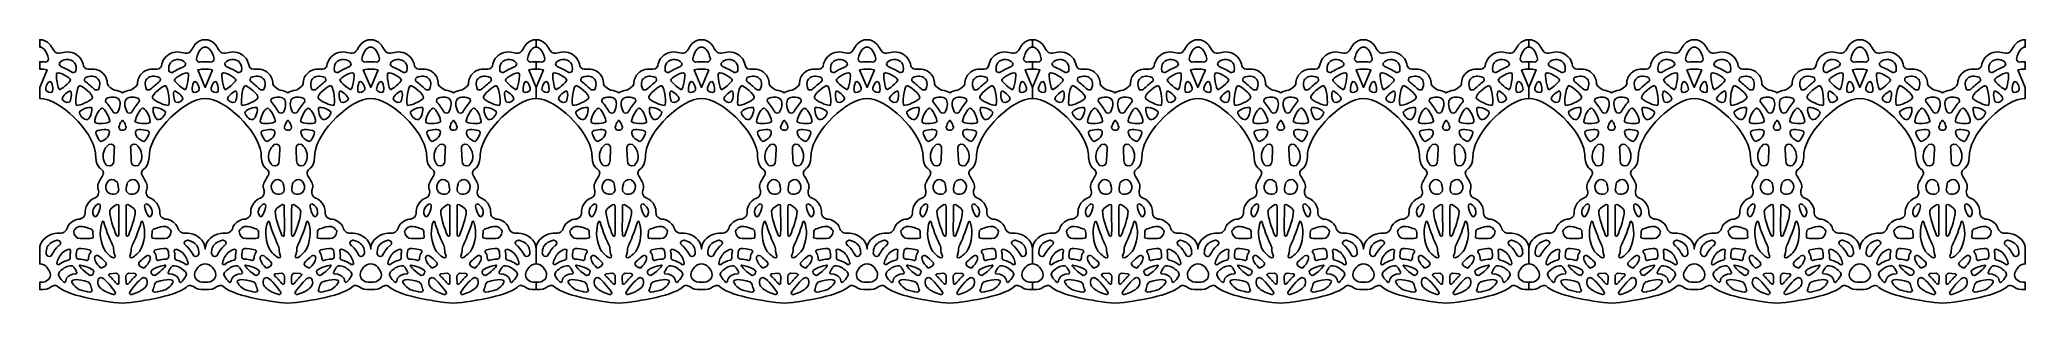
# Model space of a CAD drawing. Header units: centimetres. Extents: x -13 to 13, y -1.7 to 1.7.
import ezdxf

# ---------------------------------------------------------------- set-up
doc = ezdxf.new("R2010")
doc.units = ezdxf.units.CM
doc.header["$MEASUREMENT"] = 0
doc.layers.add('Camada 1', color=7, linetype='Continuous')

msp = doc.modelspace()

# ---------------------------------------------------------------- linework, layer by layer
at = {"layer": 'Camada 1', "color": 250, "lineweight": 25}
for points, knots in [([(-6.48633, -1.448), (-6.48633, -1.448), (-6.48633, -1.54415), (-6.48633, -1.54415), (-6.48633, -1.54415), (-6.56478, -1.54415), (-6.59542, -1.54037), (-6.63934, -1.50594), (-6.63934, -1.50594), (-6.65299, -1.49544), (-6.70117, -1.48454), (-6.71186, -1.49607), (-6.71186, -1.49607), (-6.82555, -1.62048), (-7.29082, -1.69734), (-7.56776, -1.72419), (-7.56776, -1.72419), (-7.84459, -1.69733), (-8.30997, -1.62047), (-8.42366, -1.49607), (-8.42366, -1.49607), (-8.43416, -1.48453), (-8.48253, -1.49543), (-8.496, -1.50594), (-8.496, -1.50594), (-8.54029, -1.54039), (-8.57056, -1.54415), (-8.64919, -1.54415), (-8.64919, -1.54415), (-8.72772, -1.54415), (-8.75828, -1.54037), (-8.8022, -1.50594), (-8.8022, -1.50594), (-8.81585, -1.49544), (-8.86411, -1.48454), (-8.87472, -1.49607), (-8.87472, -1.49607), (-8.98841, -1.62048), (-9.45379, -1.69734), (-9.73062, -1.72419), (-9.73062, -1.72419), (-10.00756, -1.69733), (-10.47283, -1.62047), (-10.58652, -1.49607), (-10.58652, -1.49607), (-10.59708, -1.48453), (-10.64531, -1.49543), (-10.65907, -1.50594), (-10.65907, -1.50594), (-10.70304, -1.54039), (-10.7335, -1.54415), (-10.81208, -1.54415), (-10.81208, -1.54415), (-10.89069, -1.54415), (-10.92106, -1.54037), (-10.96517, -1.50594), (-10.96517, -1.50594), (-10.97882, -1.49544), (-11.02708, -1.48454), (-11.03764, -1.49607), (-11.03764, -1.49607), (-11.15138, -1.62048), (-11.61665, -1.69734), (-11.89354, -1.72419), (-11.89354, -1.72419), (-12.17032, -1.69733), (-12.6357, -1.62047), (-12.74939, -1.49607), (-12.74939, -1.49607), (-12.76, -1.48453), (-12.80829, -1.49543), (-12.82183, -1.50594), (-12.82183, -1.50594), (-12.86594, -1.54039), (-12.89639, -1.54415), (-12.97497, -1.54415), (-12.97497, -1.54415), (-12.97497, -1.54415), (-12.97497, -1.448), (-12.97497, -1.448), (-12.97497, -1.448), (-12.91382, -1.448), (-12.90009, -1.44744), (-12.85638, -1.40768), (-12.85638, -1.40768), (-12.84733, -1.39937), (-12.82746, -1.35987), (-12.83987, -1.32389), (-12.83987, -1.32389), (-12.85209, -1.28783), (-12.89713, -1.20771), (-12.97497, -1.20771), (-12.97497, -1.20771), (-12.97497, -1.20771), (-12.97497, -1.11143), (-12.97497, -1.01546), (-12.97497, -1.01546), (-12.97497, -0.92651), (-12.90462, -0.84761), (-12.81556, -0.81919), (-12.81556, -0.81919), (-12.75595, -0.80006), (-12.72946, -0.80588), (-12.72946, -0.80588), (-12.72946, -0.80588), (-12.6766, -0.81744), (-12.62461, -0.78448), (-12.61384, -0.7327), (-12.61384, -0.7327), (-12.61384, -0.7327), (-12.60757, -0.70251), (-12.55955, -0.66351), (-12.55955, -0.66351), (-12.50991, -0.62335), (-12.4697, -0.62372), (-12.4697, -0.62372), (-12.4697, -0.62372), (-12.41559, -0.6242), (-12.37527, -0.58147), (-12.3799, -0.52887), (-12.3799, -0.52887), (-12.3799, -0.52887), (-12.38487, -0.47386), (-12.34151, -0.41325), (-12.34151, -0.41325), (-12.30778, -0.3661), (-12.25832, -0.34978), (-12.25832, -0.34978), (-12.25832, -0.34978), (-12.20715, -0.33306), (-12.19532, -0.26932), (-12.21038, -0.23379), (-12.21038, -0.23379), (-12.22536, -0.19834), (-12.21652, -0.1533), (-12.17323, -0.08872), (-12.17323, -0.08872), (-12.13008, -0.02414), (-12.13354, 0.00079), (-12.17614, 0.03336), (-12.17614, 0.03336), (-12.17614, 0.03336), (-12.20612, 0.05651), (-12.2226, 0.09204), (-12.2226, 0.09204), (-12.24414, 0.13866), (-12.24535, 0.24394), (-12.24535, 0.24394), (-12.24535, 0.24394), (-12.28475, 0.53659), (-12.7143, 0.95526), (-12.97494, 0.95526), (-12.97494, 0.95526), (-12.97494, 0.95526), (-12.97494, 1.09938), (-12.97494, 1.09938), (-12.97494, 1.09938), (-12.97494, 1.09938), (-12.87823, 1.3288), (-12.87823, 1.3288), (-12.87823, 1.3288), (-12.91107, 1.33529), (-12.94351, 1.3397), (-12.97494, 1.3397), (-12.97494, 1.3397), (-12.97494, 1.3397), (-12.97494, 1.43588), (-12.97494, 1.43588), (-12.97494, 1.43588), (-12.95039, 1.43588), (-12.92525, 1.43366), (-12.89998, 1.42985), (-12.89998, 1.42985), (-12.88453, 1.42747), (-12.85656, 1.45589), (-12.85947, 1.47213), (-12.85947, 1.47213), (-12.86914, 1.52544), (-12.88871, 1.57087), (-12.91671, 1.59955), (-12.91671, 1.59955), (-12.92941, 1.61265), (-12.94994, 1.62807), (-12.97494, 1.62807), (-12.97494, 1.62807), (-12.97494, 1.62807), (-12.97494, 1.72422), (-12.97494, 1.72422), (-12.97494, 1.72422), (-12.92761, 1.72422), (-12.88297, 1.70401), (-12.84561, 1.66601), (-12.84561, 1.66601), (-12.81802, 1.63784), (-12.78868, 1.54918), (-12.73729, 1.54806), (-12.73729, 1.54806), (-12.70864, 1.5475), (-12.67093, 1.55841), (-12.64178, 1.56184), (-12.64178, 1.56184), (-12.56301, 1.57131), (-12.48602, 1.53877), (-12.4408, 1.47694), (-12.4408, 1.47694), (-12.42016, 1.44852), (-12.40717, 1.41593), (-12.40204, 1.38034), (-12.40204, 1.38034), (-12.40029, 1.36872), (-12.38101, 1.33568), (-12.34465, 1.33891), (-12.34465, 1.33891), (-12.26673, 1.34584), (-12.19759, 1.33126), (-12.1515, 1.28753), (-12.1515, 1.28753), (-12.11448, 1.25247), (-12.0911, 1.20244), (-12.0911, 1.14383), (-12.0911, 1.14383), (-12.0911, 1.11586), (-12.00953, 1.06374), (-11.99553, 1.06207), (-11.99553, 1.06207), (-11.95597, 1.0571), (-11.92163, 1.0495), (-11.89353, 1.03061), (-11.89353, 1.03061), (-11.86543, 1.04953), (-11.83101, 1.05709), (-11.79143, 1.06207), (-11.79143, 1.06207), (-11.77751, 1.06374), (-11.69607, 1.11586), (-11.69607, 1.14383), (-11.69607, 1.14383), (-11.69607, 1.20244), (-11.67252, 1.25244), (-11.63559, 1.28753), (-11.63559, 1.28753), (-11.58939, 1.33127), (-11.52039, 1.34584), (-11.44239, 1.33891), (-11.44239, 1.33891), (-11.40604, 1.33568), (-11.3867, 1.36873), (-11.385, 1.38034), (-11.385, 1.38034), (-11.37989, 1.41595), (-11.36696, 1.44852), (-11.34621, 1.47694), (-11.34621, 1.47694), (-11.30107, 1.53877), (-11.22408, 1.57132), (-11.14526, 1.56184), (-11.14526, 1.56184), (-11.11605, 1.5584), (-11.07835, 1.54753), (-11.04972, 1.54806), (-11.04972, 1.54806), (-10.99836, 1.54917), (-10.96897, 1.63786), (-10.94143, 1.66601), (-10.94143, 1.66601), (-10.90426, 1.70403), (-10.85949, 1.72422), (-10.8121, 1.72422), (-10.8121, 1.72422), (-10.76485, 1.72422), (-10.72013, 1.70401), (-10.68277, 1.66601), (-10.68277, 1.66601), (-10.65517, 1.63786), (-10.62583, 1.54917), (-10.57458, 1.54806), (-10.57458, 1.54806), (-10.54587, 1.5475), (-10.50809, 1.55841), (-10.47899, 1.56184), (-10.47899, 1.56184), (-10.40017, 1.57131), (-10.32318, 1.53877), (-10.27801, 1.47694), (-10.27801, 1.47694), (-10.25735, 1.44852), (-10.24441, 1.41593), (-10.23925, 1.38034), (-10.23925, 1.38034), (-10.2375, 1.36872), (-10.21822, 1.33568), (-10.18186, 1.33891), (-10.18186, 1.33891), (-10.10389, 1.34584), (-10.03475, 1.33126), (-9.98871, 1.28753), (-9.98871, 1.28753), (-9.95169, 1.25247), (-9.92825, 1.20244), (-9.92825, 1.14383), (-9.92825, 1.14383), (-9.92825, 1.11586), (-9.84668, 1.06374), (-9.83274, 1.06207), (-9.83274, 1.06207), (-9.79316, 1.0571), (-9.75884, 1.0495), (-9.73069, 1.03061), (-9.73069, 1.03061), (-9.70256, 1.04953), (-9.66822, 1.05709), (-9.62853, 1.06207), (-9.62853, 1.06207), (-9.61461, 1.06374), (-9.5332, 1.11586), (-9.5332, 1.14383), (-9.5332, 1.14383), (-9.5332, 1.20244), (-9.50965, 1.25244), (-9.47274, 1.28753), (-9.47274, 1.28753), (-9.42649, 1.33127), (-9.35749, 1.34584), (-9.27951, 1.33891), (-9.27951, 1.33891), (-9.24313, 1.33568), (-9.22376, 1.36873), (-9.22212, 1.38034), (-9.22212, 1.38034), (-9.21704, 1.41595), (-9.20421, 1.44852), (-9.18336, 1.47694), (-9.18336, 1.47694), (-9.13822, 1.53877), (-9.06118, 1.57132), (-8.98238, 1.56184), (-8.98238, 1.56184), (-8.9532, 1.5584), (-8.91557, 1.54753), (-8.88679, 1.54806), (-8.88679, 1.54806), (-8.83549, 1.54917), (-8.80614, 1.63786), (-8.77855, 1.66601), (-8.77855, 1.66601), (-8.74135, 1.70403), (-8.69661, 1.72422), (-8.64927, 1.72422), (-8.64927, 1.72422), (-8.60193, 1.72422), (-8.55725, 1.70401), (-8.51989, 1.66601), (-8.51989, 1.66601), (-8.49237, 1.63786), (-8.46306, 1.54917), (-8.41165, 1.54806), (-8.41165, 1.54806), (-8.38294, 1.5475), (-8.34529, 1.55841), (-8.31614, 1.56184), (-8.31614, 1.56184), (-8.23732, 1.57131), (-8.16038, 1.53877), (-8.11506, 1.47694), (-8.11506, 1.47694), (-8.09448, 1.44852), (-8.08146, 1.41593), (-8.0764, 1.38034), (-8.0764, 1.38034), (-8.07473, 1.36872), (-8.05537, 1.33568), (-8.01901, 1.33891), (-8.01901, 1.33891), (-7.94104, 1.34584), (-7.8719, 1.33126), (-7.82578, 1.28753), (-7.82578, 1.28753), (-7.78887, 1.25247), (-7.76543, 1.20244), (-7.76543, 1.14383), (-7.76543, 1.14383), (-7.76543, 1.11586), (-7.68386, 1.06374), (-7.66984, 1.06207), (-7.66984, 1.06207), (-7.63034, 1.0571), (-7.59602, 1.0495), (-7.56787, 1.03061), (-7.56787, 1.03061), (-7.53974, 1.04953), (-7.5054, 1.05709), (-7.46582, 1.06207), (-7.46582, 1.06207), (-7.4519, 1.06374), (-7.37033, 1.11586), (-7.37033, 1.14383), (-7.37033, 1.14383), (-7.37033, 1.20244), (-7.34689, 1.25244), (-7.30998, 1.28753), (-7.30998, 1.28753), (-7.26384, 1.33127), (-7.19473, 1.34584), (-7.11675, 1.33891), (-7.11675, 1.33891), (-7.0804, 1.33568), (-7.061, 1.36873), (-7.05936, 1.38034), (-7.05936, 1.38034), (-7.05428, 1.41595), (-7.04137, 1.44852), (-7.0206, 1.47694), (-7.0206, 1.47694), (-6.97538, 1.53877), (-6.89842, 1.57132), (-6.81962, 1.56184), (-6.81962, 1.56184), (-6.79046, 1.5584), (-6.75271, 1.54753), (-6.72403, 1.54806), (-6.72403, 1.54806), (-6.67273, 1.54917), (-6.64336, 1.63786), (-6.61576, 1.66601), (-6.61576, 1.66601), (-6.57859, 1.70403), (-6.53371, 1.72422), (-6.48646, 1.72422), (-6.48646, 1.72422), (-6.48646, 1.72422), (-6.48646, 1.62807), (-6.48646, 1.62807), (-6.48646, 1.62807), (-6.51146, 1.62807), (-6.53197, 1.61264), (-6.54459, 1.59955), (-6.54459, 1.59955), (-6.57274, 1.57087), (-6.59224, 1.52544), (-6.602, 1.47213), (-6.602, 1.47213), (-6.60483, 1.45591), (-6.57681, 1.42747), (-6.56139, 1.42985), (-6.56139, 1.42985), (-6.53612, 1.43366), (-6.51101, 1.43588), (-6.48646, 1.43588), (-6.48646, 1.43588), (-6.48646, 1.43588), (-6.48646, 1.3397), (-6.48646, 1.3397), (-6.48646, 1.3397), (-6.51787, 1.3397), (-6.55033, 1.33528), (-6.58319, 1.32883), (-6.58319, 1.32883), (-6.58319, 1.32883), (-6.48646, 1.09941), (-6.48646, 1.09941), (-6.48646, 1.09941), (-6.48646, 1.09941), (-6.48646, 0.95529), (-6.48646, 0.95529), (-6.48646, 0.95529), (-6.74718, 0.95529), (-7.17663, 0.53661), (-7.21605, 0.24398), (-7.21605, 0.24398), (-7.21605, 0.24398), (-7.21735, 0.1387), (-7.23875, 0.09208), (-7.23875, 0.09208), (-7.25534, 0.05655), (-7.28534, 0.0334), (-7.28534, 0.0334), (-7.28534, 0.0334), (-7.32789, 0.00083), (-7.3313, -0.02409), (-7.2882, -0.08868), (-7.2882, -0.08868), (-7.24491, -0.15326), (-7.23616, -0.19832), (-7.25103, -0.23375), (-7.25103, -0.23375), (-7.26606, -0.26928), (-7.25426, -0.33302), (-7.20314, -0.34974), (-7.20314, -0.34974), (-7.20314, -0.34974), (-7.15366, -0.36606), (-7.1199, -0.41321), (-7.1199, -0.41321), (-7.07653, -0.47383), (-7.08151, -0.52883), (-7.08151, -0.52883), (-7.08151, -0.52883), (-7.08622, -0.58143), (-7.0459, -0.62416), (-6.99171, -0.62368), (-6.99171, -0.62368), (-6.99171, -0.62368), (-6.95157, -0.62331), (-6.90191, -0.66347), (-6.90191, -0.66347), (-6.85384, -0.7025), (-6.84756, -0.73266), (-6.84756, -0.73266), (-6.84756, -0.73266), (-6.83676, -0.78444), (-6.78472, -0.81738), (-6.73212, -0.80584), (-6.73212, -0.80584), (-6.73212, -0.80584), (-6.70553, -0.80002), (-6.64581, -0.81915), (-6.64581, -0.81915), (-6.55678, -0.84757), (-6.48645, -0.92647), (-6.48645, -1.01542), (-6.48645, -1.01542), (-6.48645, -1.11138), (-6.48645, -1.20767), (-6.48645, -1.20767), (-6.48645, -1.20767), (-6.56434, -1.20767), (-6.60938, -1.28776), (-6.62163, -1.32385), (-6.62163, -1.32385), (-6.63393, -1.35983), (-6.61398, -1.39934), (-6.60493, -1.40764), (-6.60493, -1.40764), (-6.56126, -1.44742), (-6.54745, -1.448), (-6.48633, -1.448)], [0, 0, 0, 0, 0.00740741, 0.00740741, 0.00740741, 0.00740741, 0.01481481, 0.01481481, 0.01481481, 0.01481481, 0.02222222, 0.02222222, 0.02222222, 0.02222222, 0.02962963, 0.02962963, 0.02962963, 0.02962963, 0.03703704, 0.03703704, 0.03703704, 0.03703704, 0.04444444, 0.04444444, 0.04444444, 0.04444444, 0.05185185, 0.05185185, 0.05185185, 0.05185185, 0.05925926, 0.05925926, 0.05925926, 0.05925926, 0.06666667, 0.06666667, 0.06666667, 0.06666667, 0.07407407, 0.07407407, 0.07407407, 0.07407407, 0.08148148, 0.08148148, 0.08148148, 0.08148148, 0.08888889, 0.08888889, 0.08888889, 0.08888889, 0.0962963, 0.0962963, 0.0962963, 0.0962963, 0.1037037, 0.1037037, 0.1037037, 0.1037037, 0.11111111, 0.11111111, 0.11111111, 0.11111111, 0.11851852, 0.11851852, 0.11851852, 0.11851852, 0.12592593, 0.12592593, 0.12592593, 0.12592593, 0.13333333, 0.13333333, 0.13333333, 0.13333333, 0.14074074, 0.14074074, 0.14074074, 0.14074074, 0.14814815, 0.14814815, 0.14814815, 0.14814815, 0.15555556, 0.15555556, 0.15555556, 0.15555556, 0.16296296, 0.16296296, 0.16296296, 0.16296296, 0.17037037, 0.17037037, 0.17037037, 0.17037037, 0.17777778, 0.17777778, 0.17777778, 0.17777778, 0.18518519, 0.18518519, 0.18518519, 0.18518519, 0.19259259, 0.19259259, 0.19259259, 0.19259259, 0.2, 0.2, 0.2, 0.2, 0.20740741, 0.20740741, 0.20740741, 0.20740741, 0.21481481, 0.21481481, 0.21481481, 0.21481481, 0.22222222, 0.22222222, 0.22222222, 0.22222222, 0.22962963, 0.22962963, 0.22962963, 0.22962963, 0.23703704, 0.23703704, 0.23703704, 0.23703704, 0.24444444, 0.24444444, 0.24444444, 0.24444444, 0.25185185, 0.25185185, 0.25185185, 0.25185185, 0.25925926, 0.25925926, 0.25925926, 0.25925926, 0.26666667, 0.26666667, 0.26666667, 0.26666667, 0.27407407, 0.27407407, 0.27407407, 0.27407407, 0.28148148, 0.28148148, 0.28148148, 0.28148148, 0.28888889, 0.28888889, 0.28888889, 0.28888889, 0.2962963, 0.2962963, 0.2962963, 0.2962963, 0.3037037, 0.3037037, 0.3037037, 0.3037037, 0.31111111, 0.31111111, 0.31111111, 0.31111111, 0.31851852, 0.31851852, 0.31851852, 0.31851852, 0.32592593, 0.32592593, 0.32592593, 0.32592593, 0.33333333, 0.33333333, 0.33333333, 0.33333333, 0.34074074, 0.34074074, 0.34074074, 0.34074074, 0.34814815, 0.34814815, 0.34814815, 0.34814815, 0.35555556, 0.35555556, 0.35555556, 0.35555556, 0.36296296, 0.36296296, 0.36296296, 0.36296296, 0.37037037, 0.37037037, 0.37037037, 0.37037037, 0.37777778, 0.37777778, 0.37777778, 0.37777778, 0.38518519, 0.38518519, 0.38518519, 0.38518519, 0.39259259, 0.39259259, 0.39259259, 0.39259259, 0.4, 0.4, 0.4, 0.4, 0.40740741, 0.40740741, 0.40740741, 0.40740741, 0.41481481, 0.41481481, 0.41481481, 0.41481481, 0.42222222, 0.42222222, 0.42222222, 0.42222222, 0.42962963, 0.42962963, 0.42962963, 0.42962963, 0.43703704, 0.43703704, 0.43703704, 0.43703704, 0.44444444, 0.44444444, 0.44444444, 0.44444444, 0.45185185, 0.45185185, 0.45185185, 0.45185185, 0.45925926, 0.45925926, 0.45925926, 0.45925926, 0.46666667, 0.46666667, 0.46666667, 0.46666667, 0.47407407, 0.47407407, 0.47407407, 0.47407407, 0.48148148, 0.48148148, 0.48148148, 0.48148148, 0.48888889, 0.48888889, 0.48888889, 0.48888889, 0.4962963, 0.4962963, 0.4962963, 0.4962963, 0.5037037, 0.5037037, 0.5037037, 0.5037037, 0.51111111, 0.51111111, 0.51111111, 0.51111111, 0.51851852, 0.51851852, 0.51851852, 0.51851852, 0.52592593, 0.52592593, 0.52592593, 0.52592593, 0.53333333, 0.53333333, 0.53333333, 0.53333333, 0.54074074, 0.54074074, 0.54074074, 0.54074074, 0.54814815, 0.54814815, 0.54814815, 0.54814815, 0.55555556, 0.55555556, 0.55555556, 0.55555556, 0.56296296, 0.56296296, 0.56296296, 0.56296296, 0.57037037, 0.57037037, 0.57037037, 0.57037037, 0.57777778, 0.57777778, 0.57777778, 0.57777778, 0.58518519, 0.58518519, 0.58518519, 0.58518519, 0.59259259, 0.59259259, 0.59259259, 0.59259259, 0.6, 0.6, 0.6, 0.6, 0.60740741, 0.60740741, 0.60740741, 0.60740741, 0.61481481, 0.61481481, 0.61481481, 0.61481481, 0.62222222, 0.62222222, 0.62222222, 0.62222222, 0.62962963, 0.62962963, 0.62962963, 0.62962963, 0.63703704, 0.63703704, 0.63703704, 0.63703704, 0.64444444, 0.64444444, 0.64444444, 0.64444444, 0.65185185, 0.65185185, 0.65185185, 0.65185185, 0.65925926, 0.65925926, 0.65925926, 0.65925926, 0.66666667, 0.66666667, 0.66666667, 0.66666667, 0.67407407, 0.67407407, 0.67407407, 0.67407407, 0.68148148, 0.68148148, 0.68148148, 0.68148148, 0.68888889, 0.68888889, 0.68888889, 0.68888889, 0.6962963, 0.6962963, 0.6962963, 0.6962963, 0.7037037, 0.7037037, 0.7037037, 0.7037037, 0.71111111, 0.71111111, 0.71111111, 0.71111111, 0.71851852, 0.71851852, 0.71851852, 0.71851852, 0.72592593, 0.72592593, 0.72592593, 0.72592593, 0.73333333, 0.73333333, 0.73333333, 0.73333333, 0.74074074, 0.74074074, 0.74074074, 0.74074074, 0.74814815, 0.74814815, 0.74814815, 0.74814815, 0.75555556, 0.75555556, 0.75555556, 0.75555556, 0.76296296, 0.76296296, 0.76296296, 0.76296296, 0.77037037, 0.77037037, 0.77037037, 0.77037037, 0.77777778, 0.77777778, 0.77777778, 0.77777778, 0.78518519, 0.78518519, 0.78518519, 0.78518519, 0.79259259, 0.79259259, 0.79259259, 0.79259259, 0.8, 0.8, 0.8, 0.8, 0.80740741, 0.80740741, 0.80740741, 0.80740741, 0.81481481, 0.81481481, 0.81481481, 0.81481481, 0.82222222, 0.82222222, 0.82222222, 0.82222222, 0.82962963, 0.82962963, 0.82962963, 0.82962963, 0.83703704, 0.83703704, 0.83703704, 0.83703704, 0.84444444, 0.84444444, 0.84444444, 0.84444444, 0.85185185, 0.85185185, 0.85185185, 0.85185185, 0.85925926, 0.85925926, 0.85925926, 0.85925926, 0.86666667, 0.86666667, 0.86666667, 0.86666667, 0.87407407, 0.87407407, 0.87407407, 0.87407407, 0.88148148, 0.88148148, 0.88148148, 0.88148148, 0.88888889, 0.88888889, 0.88888889, 0.88888889, 0.8962963, 0.8962963, 0.8962963, 0.8962963, 0.9037037, 0.9037037, 0.9037037, 0.9037037, 0.91111111, 0.91111111, 0.91111111, 0.91111111, 0.91851852, 0.91851852, 0.91851852, 0.91851852, 0.92592593, 0.92592593, 0.92592593, 0.92592593, 0.93333333, 0.93333333, 0.93333333, 0.93333333, 0.94074074, 0.94074074, 0.94074074, 0.94074074, 0.94814815, 0.94814815, 0.94814815, 0.94814815, 0.95555556, 0.95555556, 0.95555556, 0.95555556, 0.96296296, 0.96296296, 0.96296296, 0.96296296, 0.97037037, 0.97037037, 0.97037037, 0.97037037, 0.97777778, 0.97777778, 0.97777778, 0.97777778, 0.98518519, 0.98518519, 0.98518519, 0.98518519, 1, 1, 1, 1]), ([(-10.92754, 1.47213), (-10.91799, 1.52547), (-10.89833, 1.57087), (-10.87031, 1.59955), (-10.87031, 1.59955), (-10.85764, 1.61265), (-10.8371, 1.62807), (-10.81205, 1.62807), (-10.81205, 1.62807), (-10.78705, 1.62807), (-10.76652, 1.61264), (-10.75387, 1.59955), (-10.75387, 1.59955), (-10.72577, 1.57087), (-10.70624, 1.52544), (-10.69656, 1.47213), (-10.69656, 1.47213), (-10.69365, 1.45591), (-10.72162, 1.42747), (-10.73707, 1.42985), (-10.73707, 1.42985), (-10.76242, 1.43366), (-10.78745, 1.43588), (-10.81205, 1.43588), (-10.81205, 1.43588), (-10.8366, 1.43588), (-10.86174, 1.43366), (-10.88706, 1.42985), (-10.88706, 1.42985), (-10.90251, 1.42747), (-10.93048, 1.45588), (-10.92754, 1.47213)], [0, 0, 0, 0, 0.11111111, 0.11111111, 0.11111111, 0.11111111, 0.22222222, 0.22222222, 0.22222222, 0.22222222, 0.33333333, 0.33333333, 0.33333333, 0.33333333, 0.44444444, 0.44444444, 0.44444444, 0.44444444, 0.55555556, 0.55555556, 0.55555556, 0.55555556, 0.66666667, 0.66666667, 0.66666667, 0.66666667, 0.77777778, 0.77777778, 0.77777778, 0.77777778, 1, 1, 1, 1]), ([(-8.76473, 1.47213), (-8.75505, 1.52547), (-8.73539, 1.57087), (-8.70734, 1.59955), (-8.70734, 1.59955), (-8.69477, 1.61265), (-8.67429, 1.62807), (-8.64921, 1.62807), (-8.64921, 1.62807), (-8.62413, 1.62807), (-8.60362, 1.61264), (-8.59098, 1.59955), (-8.59098, 1.59955), (-8.56301, 1.57087), (-8.54335, 1.52544), (-8.53367, 1.47213), (-8.53367, 1.47213), (-8.53071, 1.45591), (-8.55878, 1.42747), (-8.57418, 1.42985), (-8.57418, 1.42985), (-8.59955, 1.43366), (-8.62456, 1.43588), (-8.64919, 1.43588), (-8.64919, 1.43588), (-8.67382, 1.43588), (-8.69883, 1.43366), (-8.7242, 1.42985), (-8.7242, 1.42985), (-8.73962, 1.42747), (-8.76767, 1.45588), (-8.76473, 1.47213)], [0, 0, 0, 0, 0.11111111, 0.11111111, 0.11111111, 0.11111111, 0.22222222, 0.22222222, 0.22222222, 0.22222222, 0.33333333, 0.33333333, 0.33333333, 0.33333333, 0.44444444, 0.44444444, 0.44444444, 0.44444444, 0.55555556, 0.55555556, 0.55555556, 0.55555556, 0.66666667, 0.66666667, 0.66666667, 0.66666667, 0.77777778, 0.77777778, 0.77777778, 0.77777778, 1, 1, 1, 1]), ([(-0.11849, -1.40765), (-0.12754, -1.39934), (-0.14749, -1.35984), (-0.13519, -1.32386), (-0.13519, -1.32386), (-0.12294, -1.2878), (-0.07788, -1.20768), (-0.00001, -1.20768), (-0.00001, -1.20768), (-0.00001, -1.20768), (-0.00001, -1.1114), (-0.00001, -1.01543), (-0.00001, -1.01543), (-0.00001, -0.92648), (-0.07034, -0.84758), (-0.15937, -0.81916), (-0.15937, -0.81916), (-0.21911, -0.80003), (-0.24568, -0.80585), (-0.24568, -0.80585), (-0.24568, -0.80585), (-0.29833, -0.81741), (-0.35032, -0.78445), (-0.36112, -0.73267), (-0.36112, -0.73267), (-0.36112, -0.73267), (-0.36747, -0.70248), (-0.41549, -0.66348), (-0.41549, -0.66348), (-0.46499, -0.62332), (-0.50526, -0.62369), (-0.50526, -0.62369), (-0.50526, -0.62369), (-0.55942, -0.62417), (-0.59977, -0.58144), (-0.59509, -0.52884), (-0.59509, -0.52884), (-0.59509, -0.52884), (-0.59017, -0.47383), (-0.63343, -0.41322), (-0.63343, -0.41322), (-0.66722, -0.36607), (-0.71667, -0.34975), (-0.71667, -0.34975), (-0.71667, -0.34975), (-0.76779, -0.33303), (-0.77961, -0.26929), (-0.76459, -0.23376), (-0.76459, -0.23376), (-0.74969, -0.19831), (-0.7585, -0.15327), (-0.80168, -0.08869), (-0.80168, -0.08869), (-0.84483, -0.02411), (-0.84142, 0.00082), (-0.7989, 0.03339), (-0.7989, 0.03339), (-0.7989, 0.03339), (-0.76892, 0.05654), (-0.75228, 0.09207), (-0.75228, 0.09207), (-0.73088, 0.13869), (-0.72961, 0.24397), (-0.72961, 0.24397), (-0.72961, 0.24397), (-0.69024, 0.5366), (-0.26074, 0.95528), (-0.00005, 0.95528), (-0.00005, 0.95528), (-0.00005, 0.95528), (-0.00005, 1.0994), (-0.00005, 1.0994), (-0.00005, 1.0994), (-0.00005, 1.0994), (-0.09668, 1.32882), (-0.09668, 1.32882), (-0.09668, 1.32882), (-0.06392, 1.33528), (-0.03141, 1.33969), (-0.00005, 1.33969), (-0.00005, 1.33969), (-0.00005, 1.33969), (-0.00005, 1.43587), (-0.00005, 1.43587), (-0.00005, 1.43587), (-0.0246, 1.43587), (-0.04971, 1.43365), (-0.07509, 1.42984), (-0.07509, 1.42984), (-0.09038, 1.42746), (-0.11856, 1.45588), (-0.1156, 1.47212), (-0.1156, 1.47212), (-0.10589, 1.52546), (-0.08636, 1.57086), (-0.05829, 1.59954), (-0.05829, 1.59954), (-0.04559, 1.61264), (-0.02516, 1.62806), (-0.00006, 1.62806), (-0.00006, 1.62806), (-0.00006, 1.62806), (-0.00004, 1.72422), (-0.00004, 1.72422), (-0.00004, 1.72422), (-0.04727, 1.72422), (-0.09209, 1.70401), (-0.12934, 1.66601), (-0.12934, 1.66601), (-0.15694, 1.63786), (-0.18628, 1.54917), (-0.23766, 1.54806), (-0.23766, 1.54806), (-0.26629, 1.5475), (-0.30412, 1.55841), (-0.3332, 1.56184), (-0.3332, 1.56184), (-0.41202, 1.57131), (-0.48907, 1.53877), (-0.53418, 1.47694), (-0.53418, 1.47694), (-0.55495, 1.44852), (-0.56786, 1.41593), (-0.57305, 1.38034), (-0.57305, 1.38034), (-0.57472, 1.36872), (-0.59398, 1.33568), (-0.63036, 1.33891), (-0.63036, 1.33891), (-0.70833, 1.34584), (-0.77734, 1.33126), (-0.82359, 1.28753), (-0.82359, 1.28753), (-0.86058, 1.25247), (-0.88405, 1.20244), (-0.88405, 1.14383), (-0.88405, 1.14383), (-0.88405, 1.11586), (-0.96544, 1.06374), (-0.97943, 1.06207), (-0.97943, 1.06207), (-1.01901, 1.0571), (-1.05343, 1.0495), (-1.08148, 1.03061), (-1.08148, 1.03061), (-1.10963, 1.04953), (-1.14405, 1.05709), (-1.18353, 1.06207), (-1.18353, 1.06207), (-1.19747, 1.06374), (-1.27897, 1.11586), (-1.27897, 1.14383), (-1.27897, 1.14383), (-1.27897, 1.20244), (-1.30249, 1.25244), (-1.33948, 1.28753), (-1.33948, 1.28753), (-1.38552, 1.33127), (-1.45468, 1.34584), (-1.5326, 1.33891), (-1.5326, 1.33891), (-1.56898, 1.33568), (-1.58827, 1.36873), (-1.58991, 1.38034), (-1.58991, 1.38034), (-1.59507, 1.41595), (-1.60811, 1.44852), (-1.62878, 1.47694), (-1.62878, 1.47694), (-1.674, 1.53877), (-1.75094, 1.57132), (-1.82976, 1.56184), (-1.82976, 1.56184), (-1.85897, 1.5584), (-1.89667, 1.54753), (-1.9253, 1.54806), (-1.9253, 1.54806), (-1.9766, 1.54917), (-2.00602, 1.63786), (-2.03362, 1.66601), (-2.03362, 1.66601), (-2.07093, 1.70403), (-2.11559, 1.72422), (-2.16292, 1.72422), (-2.16292, 1.72422), (-2.21025, 1.72422), (-2.255, 1.70401), (-2.29233, 1.66601), (-2.29233, 1.66601), (-2.31982, 1.63786), (-2.34922, 1.54917), (-2.40054, 1.54806), (-2.40054, 1.54806), (-2.42927, 1.5475), (-2.4669, 1.55841), (-2.49613, 1.56184), (-2.49613, 1.56184), (-2.57495, 1.57131), (-2.65189, 1.53877), (-2.69705, 1.47694), (-2.69705, 1.47694), (-2.71777, 1.44852), (-2.73068, 1.41593), (-2.73581, 1.38034), (-2.73581, 1.38034), (-2.73756, 1.36872), (-2.75695, 1.33568), (-2.79317, 1.33891), (-2.79317, 1.33891), (-2.87125, 1.34584), (-2.9403, 1.33126), (-2.98645, 1.28753), (-2.98645, 1.28753), (-3.02344, 1.25247), (-3.04685, 1.20244), (-3.04685, 1.14383), (-3.04685, 1.14383), (-3.04685, 1.11586), (-3.12824, 1.06374), (-3.14229, 1.06207), (-3.14229, 1.06207), (-3.18187, 1.0571), (-3.21627, 1.0495), (-3.24445, 1.03061), (-3.24445, 1.03061), (-3.2725, 1.04953), (-3.30692, 1.05709), (-3.34642, 1.06207), (-3.34642, 1.06207), (-3.36044, 1.06374), (-3.44191, 1.11586), (-3.44191, 1.14383), (-3.44191, 1.14383), (-3.44191, 1.20244), (-3.46538, 1.25244), (-3.50237, 1.28753), (-3.50237, 1.28753), (-3.54851, 1.33127), (-3.61762, 1.34584), (-3.6956, 1.33891), (-3.6956, 1.33891), (-3.73187, 1.33568), (-3.75116, 1.36873), (-3.75291, 1.38034), (-3.75291, 1.38034), (-3.75807, 1.41595), (-3.77101, 1.44852), (-3.79167, 1.47694), (-3.79167, 1.47694), (-3.83689, 1.53877), (-3.91385, 1.57132), (-3.99275, 1.56184), (-3.99275, 1.56184), (-4.02183, 1.5584), (-4.05956, 1.54753), (-4.08826, 1.54806), (-4.08826, 1.54806), (-4.13956, 1.54917), (-4.16891, 1.63786), (-4.1965, 1.66601), (-4.1965, 1.66601), (-4.23378, 1.70403), (-4.27855, 1.72422), (-4.32588, 1.72422), (-4.32588, 1.72422), (-4.37313, 1.72422), (-4.4179, 1.70401), (-4.45508, 1.66601), (-4.45508, 1.66601), (-4.48268, 1.63786), (-4.5121, 1.54917), (-4.56343, 1.54806), (-4.56343, 1.54806), (-4.59214, 1.5475), (-4.62979, 1.55841), (-4.65894, 1.56184), (-4.65894, 1.56184), (-4.73776, 1.57131), (-4.81481, 1.53877), (-4.86002, 1.47694), (-4.86002, 1.47694), (-4.88076, 1.44852), (-4.89362, 1.41593), (-4.89878, 1.38034), (-4.89878, 1.38034), (-4.90045, 1.36872), (-4.91981, 1.33568), (-4.95609, 1.33891), (-4.95609, 1.33891), (-5.03406, 1.34584), (-5.1032, 1.33126), (-5.14932, 1.28753), (-5.14932, 1.28753), (-5.18626, 1.25247), (-5.20978, 1.20244), (-5.20978, 1.14383), (-5.20978, 1.14383), (-5.20978, 1.11586), (-5.29125, 1.06374), (-5.30516, 1.06207), (-5.30516, 1.06207), (-5.34477, 1.0571), (-5.37919, 1.0495), (-5.40732, 1.03061), (-5.40732, 1.03061), (-5.43545, 1.04953), (-5.46979, 1.05709), (-5.50929, 1.06207), (-5.50929, 1.06207), (-5.52329, 1.06374), (-5.60478, 1.11586), (-5.60478, 1.14383), (-5.60478, 1.14383), (-5.60478, 1.20244), (-5.62822, 1.25244), (-5.66532, 1.28753), (-5.66532, 1.28753), (-5.71136, 1.33127), (-5.78049, 1.34584), (-5.85836, 1.33891), (-5.85836, 1.33891), (-5.89471, 1.33568), (-5.91408, 1.36873), (-5.91577, 1.38034), (-5.91577, 1.38034), (-5.92093, 1.41595), (-5.93387, 1.44852), (-5.95453, 1.47694), (-5.95453, 1.47694), (-5.99975, 1.53877), (-6.07669, 1.57132), (-6.15551, 1.56184), (-6.15551, 1.56184), (-6.18469, 1.5584), (-6.22232, 1.54753), (-6.2511, 1.54806), (-6.2511, 1.54806), (-6.3024, 1.54917), (-6.33177, 1.63786), (-6.35937, 1.66601), (-6.35937, 1.66601), (-6.39673, 1.70403), (-6.44142, 1.72422), (-6.48865, 1.72422), (-6.48865, 1.72422), (-6.48865, 1.72422), (-6.48865, 1.62807), (-6.48865, 1.62807), (-6.48865, 1.62807), (-6.46375, 1.62807), (-6.44314, 1.61264), (-6.43052, 1.59955), (-6.43052, 1.59955), (-6.40245, 1.57087), (-6.38289, 1.52544), (-6.37321, 1.47213), (-6.37321, 1.47213), (-6.37038, 1.45591), (-6.39821, 1.42747), (-6.41372, 1.42985), (-6.41372, 1.42985), (-6.43901, 1.43366), (-6.4641, 1.43588), (-6.48865, 1.43588), (-6.48865, 1.43588), (-6.48865, 1.43588), (-6.48865, 1.3397), (-6.48865, 1.3397), (-6.48865, 1.3397), (-6.45727, 1.3397), (-6.42481, 1.33528), (-6.39194, 1.32883), (-6.39194, 1.32883), (-6.39194, 1.32883), (-6.48865, 1.09941), (-6.48865, 1.09941), (-6.48865, 1.09941), (-6.48865, 1.09941), (-6.48865, 0.95529), (-6.48865, 0.95529), (-6.48865, 0.95529), (-6.22804, 0.95529), (-5.79848, 0.53661), (-5.75909, 0.24398), (-5.75909, 0.24398), (-5.75909, 0.24398), (-5.7579, 0.1387), (-5.73642, 0.09208), (-5.73642, 0.09208), (-5.71991, 0.05655), (-5.68991, 0.0334), (-5.68991, 0.0334), (-5.68991, 0.0334), (-5.64729, 0.00083), (-5.64387, -0.02409), (-5.68705, -0.08868), (-5.68705, -0.08868), (-5.73034, -0.15326), (-5.73909, -0.19832), (-5.72414, -0.23375), (-5.72414, -0.23375), (-5.70911, -0.26928), (-5.72091, -0.33302), (-5.77211, -0.34974), (-5.77211, -0.34974), (-5.77211, -0.34974), (-5.82148, -0.36606), (-5.85527, -0.41321), (-5.85527, -0.41321), (-5.89864, -0.47383), (-5.89366, -0.52883), (-5.89366, -0.52883), (-5.89366, -0.52883), (-5.88903, -0.58143), (-5.92927, -0.62416), (-5.98346, -0.62368), (-5.98346, -0.62368), (-5.98346, -0.62368), (-6.0236, -0.62331), (-6.07326, -0.66347), (-6.07326, -0.66347), (-6.12141, -0.7025), (-6.12761, -0.73266), (-6.12761, -0.73266), (-6.12761, -0.73266), (-6.13841, -0.78444), (-6.19045, -0.81738), (-6.24323, -0.80584), (-6.24323, -0.80584), (-6.24323, -0.80584), (-6.26971, -0.80002), (-6.32933, -0.81915), (-6.32933, -0.81915), (-6.41847, -0.84757), (-6.48869, -0.92647), (-6.48869, -1.01542), (-6.48869, -1.01542), (-6.48869, -1.11138), (-6.48869, -1.20767), (-6.48869, -1.20767), (-6.48869, -1.20767), (-6.4109, -1.20767), (-6.36587, -1.28776), (-6.35362, -1.32385), (-6.35362, -1.32385), (-6.34124, -1.35983), (-6.36116, -1.39934), (-6.37021, -1.40764), (-6.37021, -1.40764), (-6.41387, -1.44741), (-6.42762, -1.44796), (-6.48872, -1.44796), (-6.48872, -1.44796), (-6.48872, -1.44796), (-6.48872, -1.54411), (-6.48872, -1.54411), (-6.48872, -1.54411), (-6.41027, -1.54411), (-6.37974, -1.54033), (-6.33574, -1.5059), (-6.33574, -1.5059), (-6.32206, -1.4954), (-6.27391, -1.4845), (-6.26322, -1.49603), (-6.26322, -1.49603), (-6.14953, -1.62044), (-5.68423, -1.6973), (-5.4074, -1.72415), (-5.4074, -1.72415), (-5.13046, -1.69729), (-4.66519, -1.62043), (-4.55139, -1.49603), (-4.55139, -1.49603), (-4.54089, -1.48449), (-4.4926, -1.49539), (-4.47897, -1.5059), (-4.47897, -1.5059), (-4.43494, -1.54035), (-4.40452, -1.54411), (-4.32596, -1.54411), (-4.32596, -1.54411), (-4.24733, -1.54411), (-4.2169, -1.54033), (-4.17287, -1.5059), (-4.17287, -1.5059), (-4.15911, -1.4954), (-4.11096, -1.4845), (-4.10035, -1.49603), (-4.10035, -1.49603), (-3.98666, -1.62044), (-3.52128, -1.6973), (-3.24456, -1.72415), (-3.24456, -1.72415), (-2.96765, -1.69729), (-2.50235, -1.62043), (-2.38855, -1.49603), (-2.38855, -1.49603), (-2.37797, -1.48449), (-2.32979, -1.49539), (-2.31611, -1.5059), (-2.31611, -1.5059), (-2.27203, -1.54035), (-2.2416, -1.54411), (-2.16305, -1.54411), (-2.16305, -1.54411), (-2.08439, -1.54411), (-2.05407, -1.54033), (-2.00994, -1.5059), (-2.00994, -1.5059), (-1.99629, -1.4954), (-1.94803, -1.4845), (-1.93755, -1.49603), (-1.93755, -1.49603), (-1.82386, -1.62044), (-1.35846, -1.6973), (-1.08162, -1.72415), (-1.08162, -1.72415), (-0.80479, -1.69729), (-0.33944, -1.62043), (-0.22575, -1.49603), (-0.22575, -1.49603), (-0.21511, -1.48449), (-0.16683, -1.49539), (-0.15331, -1.5059), (-0.15331, -1.5059), (-0.10928, -1.54035), (-0.07875, -1.54411), (-0.0002, -1.54411), (-0.0002, -1.54411), (-0.0002, -1.54411), (-0.0002, -1.44796), (-0.0002, -1.44796), (-0.0002, -1.44796), (-0.06108, -1.448), (-0.07492, -1.44742), (-0.11849, -1.40765)], [0, 0, 0, 0, 0.00740741, 0.00740741, 0.00740741, 0.00740741, 0.01481481, 0.01481481, 0.01481481, 0.01481481, 0.02222222, 0.02222222, 0.02222222, 0.02222222, 0.02962963, 0.02962963, 0.02962963, 0.02962963, 0.03703704, 0.03703704, 0.03703704, 0.03703704, 0.04444444, 0.04444444, 0.04444444, 0.04444444, 0.05185185, 0.05185185, 0.05185185, 0.05185185, 0.05925926, 0.05925926, 0.05925926, 0.05925926, 0.06666667, 0.06666667, 0.06666667, 0.06666667, 0.07407407, 0.07407407, 0.07407407, 0.07407407, 0.08148148, 0.08148148, 0.08148148, 0.08148148, 0.08888889, 0.08888889, 0.08888889, 0.08888889, 0.0962963, 0.0962963, 0.0962963, 0.0962963, 0.1037037, 0.1037037, 0.1037037, 0.1037037, 0.11111111, 0.11111111, 0.11111111, 0.11111111, 0.11851852, 0.11851852, 0.11851852, 0.11851852, 0.12592593, 0.12592593, 0.12592593, 0.12592593, 0.13333333, 0.13333333, 0.13333333, 0.13333333, 0.14074074, 0.14074074, 0.14074074, 0.14074074, 0.14814815, 0.14814815, 0.14814815, 0.14814815, 0.15555556, 0.15555556, 0.15555556, 0.15555556, 0.16296296, 0.16296296, 0.16296296, 0.16296296, 0.17037037, 0.17037037, 0.17037037, 0.17037037, 0.17777778, 0.17777778, 0.17777778, 0.17777778, 0.18518519, 0.18518519, 0.18518519, 0.18518519, 0.19259259, 0.19259259, 0.19259259, 0.19259259, 0.2, 0.2, 0.2, 0.2, 0.20740741, 0.20740741, 0.20740741, 0.20740741, 0.21481481, 0.21481481, 0.21481481, 0.21481481, 0.22222222, 0.22222222, 0.22222222, 0.22222222, 0.22962963, 0.22962963, 0.22962963, 0.22962963, 0.23703704, 0.23703704, 0.23703704, 0.23703704, 0.24444444, 0.24444444, 0.24444444, 0.24444444, 0.25185185, 0.25185185, 0.25185185, 0.25185185, 0.25925926, 0.25925926, 0.25925926, 0.25925926, 0.26666667, 0.26666667, 0.26666667, 0.26666667, 0.27407407, 0.27407407, 0.27407407, 0.27407407, 0.28148148, 0.28148148, 0.28148148, 0.28148148, 0.28888889, 0.28888889, 0.28888889, 0.28888889, 0.2962963, 0.2962963, 0.2962963, 0.2962963, 0.3037037, 0.3037037, 0.3037037, 0.3037037, 0.31111111, 0.31111111, 0.31111111, 0.31111111, 0.31851852, 0.31851852, 0.31851852, 0.31851852, 0.32592593, 0.32592593, 0.32592593, 0.32592593, 0.33333333, 0.33333333, 0.33333333, 0.33333333, 0.34074074, 0.34074074, 0.34074074, 0.34074074, 0.34814815, 0.34814815, 0.34814815, 0.34814815, 0.35555556, 0.35555556, 0.35555556, 0.35555556, 0.36296296, 0.36296296, 0.36296296, 0.36296296, 0.37037037, 0.37037037, 0.37037037, 0.37037037, 0.37777778, 0.37777778, 0.37777778, 0.37777778, 0.38518519, 0.38518519, 0.38518519, 0.38518519, 0.39259259, 0.39259259, 0.39259259, 0.39259259, 0.4, 0.4, 0.4, 0.4, 0.40740741, 0.40740741, 0.40740741, 0.40740741, 0.41481481, 0.41481481, 0.41481481, 0.41481481, 0.42222222, 0.42222222, 0.42222222, 0.42222222, 0.42962963, 0.42962963, 0.42962963, 0.42962963, 0.43703704, 0.43703704, 0.43703704, 0.43703704, 0.44444444, 0.44444444, 0.44444444, 0.44444444, 0.45185185, 0.45185185, 0.45185185, 0.45185185, 0.45925926, 0.45925926, 0.45925926, 0.45925926, 0.46666667, 0.46666667, 0.46666667, 0.46666667, 0.47407407, 0.47407407, 0.47407407, 0.47407407, 0.48148148, 0.48148148, 0.48148148, 0.48148148, 0.48888889, 0.48888889, 0.48888889, 0.48888889, 0.4962963, 0.4962963, 0.4962963, 0.4962963, 0.5037037, 0.5037037, 0.5037037, 0.5037037, 0.51111111, 0.51111111, 0.51111111, 0.51111111, 0.51851852, 0.51851852, 0.51851852, 0.51851852, 0.52592593, 0.52592593, 0.52592593, 0.52592593, 0.53333333, 0.53333333, 0.53333333, 0.53333333, 0.54074074, 0.54074074, 0.54074074, 0.54074074, 0.54814815, 0.54814815, 0.54814815, 0.54814815, 0.55555556, 0.55555556, 0.55555556, 0.55555556, 0.56296296, 0.56296296, 0.56296296, 0.56296296, 0.57037037, 0.57037037, 0.57037037, 0.57037037, 0.57777778, 0.57777778, 0.57777778, 0.57777778, 0.58518519, 0.58518519, 0.58518519, 0.58518519, 0.59259259, 0.59259259, 0.59259259, 0.59259259, 0.6, 0.6, 0.6, 0.6, 0.60740741, 0.60740741, 0.60740741, 0.60740741, 0.61481481, 0.61481481, 0.61481481, 0.61481481, 0.62222222, 0.62222222, 0.62222222, 0.62222222, 0.62962963, 0.62962963, 0.62962963, 0.62962963, 0.63703704, 0.63703704, 0.63703704, 0.63703704, 0.64444444, 0.64444444, 0.64444444, 0.64444444, 0.65185185, 0.65185185, 0.65185185, 0.65185185, 0.65925926, 0.65925926, 0.65925926, 0.65925926, 0.66666667, 0.66666667, 0.66666667, 0.66666667, 0.67407407, 0.67407407, 0.67407407, 0.67407407, 0.68148148, 0.68148148, 0.68148148, 0.68148148, 0.68888889, 0.68888889, 0.68888889, 0.68888889, 0.6962963, 0.6962963, 0.6962963, 0.6962963, 0.7037037, 0.7037037, 0.7037037, 0.7037037, 0.71111111, 0.71111111, 0.71111111, 0.71111111, 0.71851852, 0.71851852, 0.71851852, 0.71851852, 0.72592593, 0.72592593, 0.72592593, 0.72592593, 0.73333333, 0.73333333, 0.73333333, 0.73333333, 0.74074074, 0.74074074, 0.74074074, 0.74074074, 0.74814815, 0.74814815, 0.74814815, 0.74814815, 0.75555556, 0.75555556, 0.75555556, 0.75555556, 0.76296296, 0.76296296, 0.76296296, 0.76296296, 0.77037037, 0.77037037, 0.77037037, 0.77037037, 0.77777778, 0.77777778, 0.77777778, 0.77777778, 0.78518519, 0.78518519, 0.78518519, 0.78518519, 0.79259259, 0.79259259, 0.79259259, 0.79259259, 0.8, 0.8, 0.8, 0.8, 0.80740741, 0.80740741, 0.80740741, 0.80740741, 0.81481481, 0.81481481, 0.81481481, 0.81481481, 0.82222222, 0.82222222, 0.82222222, 0.82222222, 0.82962963, 0.82962963, 0.82962963, 0.82962963, 0.83703704, 0.83703704, 0.83703704, 0.83703704, 0.84444444, 0.84444444, 0.84444444, 0.84444444, 0.85185185, 0.85185185, 0.85185185, 0.85185185, 0.85925926, 0.85925926, 0.85925926, 0.85925926, 0.86666667, 0.86666667, 0.86666667, 0.86666667, 0.87407407, 0.87407407, 0.87407407, 0.87407407, 0.88148148, 0.88148148, 0.88148148, 0.88148148, 0.88888889, 0.88888889, 0.88888889, 0.88888889, 0.8962963, 0.8962963, 0.8962963, 0.8962963, 0.9037037, 0.9037037, 0.9037037, 0.9037037, 0.91111111, 0.91111111, 0.91111111, 0.91111111, 0.91851852, 0.91851852, 0.91851852, 0.91851852, 0.92592593, 0.92592593, 0.92592593, 0.92592593, 0.93333333, 0.93333333, 0.93333333, 0.93333333, 0.94074074, 0.94074074, 0.94074074, 0.94074074, 0.94814815, 0.94814815, 0.94814815, 0.94814815, 0.95555556, 0.95555556, 0.95555556, 0.95555556, 0.96296296, 0.96296296, 0.96296296, 0.96296296, 0.97037037, 0.97037037, 0.97037037, 0.97037037, 0.97777778, 0.97777778, 0.97777778, 0.97777778, 0.98518519, 0.98518519, 0.98518519, 0.98518519, 1, 1, 1, 1]), ([(-4.44115, 1.47213), (-4.43165, 1.52547), (-4.41197, 1.57087), (-4.38403, 1.59955), (-4.38403, 1.59955), (-4.3713, 1.61265), (-4.3508, 1.62807), (-4.3258, 1.62807), (-4.3258, 1.62807), (-4.30072, 1.62807), (-4.28021, 1.61264), (-4.26759, 1.59955), (-4.26759, 1.59955), (-4.23952, 1.57087), (-4.21986, 1.52544), (-4.21028, 1.47213), (-4.21028, 1.47213), (-4.20734, 1.45591), (-4.23528, 1.42747), (-4.25079, 1.42985), (-4.25079, 1.42985), (-4.27606, 1.43366), (-4.30117, 1.43588), (-4.3258, 1.43588), (-4.3258, 1.43588), (-4.35035, 1.43588), (-4.37536, 1.43366), (-4.40073, 1.42985), (-4.40073, 1.42985), (-4.41615, 1.42747), (-4.44411, 1.45588), (-4.44115, 1.47213)], [0, 0, 0, 0, 0.11111111, 0.11111111, 0.11111111, 0.11111111, 0.22222222, 0.22222222, 0.22222222, 0.22222222, 0.33333333, 0.33333333, 0.33333333, 0.33333333, 0.44444444, 0.44444444, 0.44444444, 0.44444444, 0.55555556, 0.55555556, 0.55555556, 0.55555556, 0.66666667, 0.66666667, 0.66666667, 0.66666667, 0.77777778, 0.77777778, 0.77777778, 0.77777778, 1, 1, 1, 1]), ([(-2.27842, 1.47213), (-2.26871, 1.52547), (-2.24918, 1.57087), (-2.22101, 1.59955), (-2.22101, 1.59955), (-2.20834, 1.61265), (-2.18799, 1.62807), (-2.16288, 1.62807), (-2.16288, 1.62807), (-2.13777, 1.62807), (-2.1174, 1.61264), (-2.10465, 1.59955), (-2.10465, 1.59955), (-2.07658, 1.57087), (-2.05705, 1.52544), (-2.04745, 1.47213), (-2.04745, 1.47213), (-2.04451, 1.45591), (-2.07245, 1.42747), (-2.08785, 1.42985), (-2.08785, 1.42985), (-2.11322, 1.43366), (-2.13833, 1.43588), (-2.16289, 1.43588), (-2.16289, 1.43588), (-2.18755, 1.43588), (-2.21261, 1.43366), (-2.23793, 1.42985), (-2.23793, 1.42985), (-2.25328, 1.42747), (-2.28125, 1.45588), (-2.27842, 1.47213)], [0, 0, 0, 0, 0.11111111, 0.11111111, 0.11111111, 0.11111111, 0.22222222, 0.22222222, 0.22222222, 0.22222222, 0.33333333, 0.33333333, 0.33333333, 0.33333333, 0.44444444, 0.44444444, 0.44444444, 0.44444444, 0.55555556, 0.55555556, 0.55555556, 0.55555556, 0.66666667, 0.66666667, 0.66666667, 0.66666667, 0.77777778, 0.77777778, 0.77777778, 0.77777778, 1, 1, 1, 1]), ([(0.00001, -1.448), (0.00001, -1.448), (0.00001, -1.54415), (0.00001, -1.54415), (0.00001, -1.54415), (0.07856, -1.54415), (0.1091, -1.54037), (0.15312, -1.50594), (0.15312, -1.50594), (0.16667, -1.49544), (0.21493, -1.48454), (0.22556, -1.49607), (0.22556, -1.49607), (0.33925, -1.62048), (0.8046, -1.69734), (1.08143, -1.72419), (1.08143, -1.72419), (1.35826, -1.69733), (1.82367, -1.62047), (1.93736, -1.49607), (1.93736, -1.49607), (1.94784, -1.48453), (1.99612, -1.49543), (2.00975, -1.50594), (2.00975, -1.50594), (2.05388, -1.54039), (2.0842, -1.54415), (2.16286, -1.54415), (2.16286, -1.54415), (2.24141, -1.54415), (2.27184, -1.54037), (2.31592, -1.50594), (2.31592, -1.50594), (2.32963, -1.49544), (2.37778, -1.48454), (2.38836, -1.49607), (2.38836, -1.49607), (2.50216, -1.62048), (2.96745, -1.69734), (3.24434, -1.72419), (3.24434, -1.72419), (3.52107, -1.69733), (3.98647, -1.62047), (4.10016, -1.49607), (4.10016, -1.49607), (4.11074, -1.48453), (4.15892, -1.49543), (4.17266, -1.50594), (4.17266, -1.50594), (4.21669, -1.54039), (4.24711, -1.54415), (4.32577, -1.54415), (4.32577, -1.54415), (4.40432, -1.54415), (4.43475, -1.54037), (4.47878, -1.50594), (4.47878, -1.50594), (4.49243, -1.49544), (4.54069, -1.48454), (4.55117, -1.49607), (4.55117, -1.49607), (4.66497, -1.62048), (5.13026, -1.69734), (5.4072, -1.72419), (5.4072, -1.72419), (5.68403, -1.69733), (6.14933, -1.62047), (6.26302, -1.49607), (6.26302, -1.49607), (6.27371, -1.48453), (6.32189, -1.49543), (6.33552, -1.50594), (6.33552, -1.50594), (6.37955, -1.54039), (6.41008, -1.54415), (6.48853, -1.54415), (6.48853, -1.54415), (6.48853, -1.54415), (6.48853, -1.448), (6.48853, -1.448), (6.48853, -1.448), (6.42744, -1.448), (6.41371, -1.44744), (6.37002, -1.40768), (6.37002, -1.40768), (6.36097, -1.39937), (6.34102, -1.35987), (6.35343, -1.32389), (6.35343, -1.32389), (6.36568, -1.28783), (6.41069, -1.20771), (6.4885, -1.20771), (6.4885, -1.20771), (6.4885, -1.20771), (6.4885, -1.11143), (6.4885, -1.01546), (6.4885, -1.01546), (6.4885, -0.92651), (6.41828, -0.84761), (6.32914, -0.81919), (6.32914, -0.81919), (6.2695, -0.80006), (6.24304, -0.80588), (6.24304, -0.80588), (6.24304, -0.80588), (6.19023, -0.81744), (6.13819, -0.78448), (6.12739, -0.7327), (6.12739, -0.7327), (6.12739, -0.7327), (6.12125, -0.70251), (6.07307, -0.66351), (6.07307, -0.66351), (6.02341, -0.62335), (5.98324, -0.62372), (5.98324, -0.62372), (5.98324, -0.62372), (5.92908, -0.6242), (5.88884, -0.58147), (5.89347, -0.52887), (5.89347, -0.52887), (5.89347, -0.52887), (5.89844, -0.47386), (5.85508, -0.41325), (5.85508, -0.41325), (5.82129, -0.3661), (5.77192, -0.34978), (5.77192, -0.34978), (5.77192, -0.34978), (5.7207, -0.33306), (5.70887, -0.26932), (5.72392, -0.23379), (5.72392, -0.23379), (5.73884, -0.19834), (5.73011, -0.1533), (5.68683, -0.08872), (5.68683, -0.08872), (5.64368, -0.02414), (5.64709, 0.00079), (5.68971, 0.03336), (5.68971, 0.03336), (5.68971, 0.03336), (5.71969, 0.05651), (5.73622, 0.09204), (5.73622, 0.09204), (5.75773, 0.13866), (5.75889, 0.24394), (5.75889, 0.24394), (5.75889, 0.24394), (5.79826, 0.53657), (6.22786, 0.95525), (6.48845, 0.95525), (6.48845, 0.95525), (6.48845, 0.95525), (6.48845, 1.09937), (6.48845, 1.09937), (6.48845, 1.09937), (6.48845, 1.09937), (6.39172, 1.32879), (6.39172, 1.32879), (6.39172, 1.32879), (6.42458, 1.33525), (6.4571, 1.33966), (6.48845, 1.33966), (6.48845, 1.33966), (6.48845, 1.33966), (6.48845, 1.43584), (6.48845, 1.43584), (6.48845, 1.43584), (6.4639, 1.43584), (6.43879, 1.43362), (6.41352, 1.42981), (6.41352, 1.42981), (6.39802, 1.42743), (6.37015, 1.45585), (6.37301, 1.47209), (6.37301, 1.47209), (6.38267, 1.52543), (6.40225, 1.57083), (6.43032, 1.59951), (6.43032, 1.59951), (6.44294, 1.61261), (6.46355, 1.62803), (6.48845, 1.62803), (6.48845, 1.62803), (6.48845, 1.62803), (6.4885, 1.72422), (6.4885, 1.72422), (6.4885, 1.72422), (6.44127, 1.72422), (6.39656, 1.70401), (6.3592, 1.66601), (6.3592, 1.66601), (6.3316, 1.63786), (6.30226, 1.54917), (6.25093, 1.54806), (6.25093, 1.54806), (6.22214, 1.5475), (6.18452, 1.55841), (6.15534, 1.56184), (6.15534, 1.56184), (6.07652, 1.57131), (5.99958, 1.53877), (5.95436, 1.47694), (5.95436, 1.47694), (5.9337, 1.44852), (5.92076, 1.41593), (5.9156, 1.38034), (5.9156, 1.38034), (5.91393, 1.36872), (5.89457, 1.33568), (5.85819, 1.33891), (5.85819, 1.33891), (5.78032, 1.34584), (5.71121, 1.33126), (5.66518, 1.28753), (5.66518, 1.28753), (5.62809, 1.25247), (5.60462, 1.20244), (5.60462, 1.14383), (5.60462, 1.14383), (5.60462, 1.11586), (5.52313, 1.06374), (5.50913, 1.06207), (5.50913, 1.06207), (5.46965, 1.0571), (5.43528, 1.0495), (5.40716, 1.03061), (5.40716, 1.03061), (5.37901, 1.04953), (5.34459, 1.05709), (5.305, 1.06207), (5.305, 1.06207), (5.29106, 1.06374), (5.20962, 1.11586), (5.20962, 1.14383), (5.20962, 1.14383), (5.20962, 1.20244), (5.18605, 1.25244), (5.14916, 1.28753), (5.14916, 1.28753), (5.10302, 1.33127), (5.03393, 1.34584), (4.95593, 1.33891), (4.95593, 1.33891), (4.91966, 1.33568), (4.90026, 1.36873), (4.89862, 1.38034), (4.89862, 1.38034), (4.89346, 1.41595), (4.88058, 1.44852), (4.85986, 1.47694), (4.85986, 1.47694), (4.81464, 1.53877), (4.7376, 1.57132), (4.65878, 1.56184), (4.65878, 1.56184), (4.62957, 1.5584), (4.59197, 1.54753), (4.56324, 1.54806), (4.56324, 1.54806), (4.51194, 1.54917), (4.48252, 1.63786), (4.45492, 1.66601), (4.45492, 1.66601), (4.41772, 1.70403), (4.37295, 1.72422), (4.32572, 1.72422), (4.32572, 1.72422), (4.27839, 1.72422), (4.23364, 1.70401), (4.19631, 1.66601), (4.19631, 1.66601), (4.16871, 1.63786), (4.13942, 1.54917), (4.0881, 1.54806), (4.0881, 1.54806), (4.05937, 1.5475), (4.02164, 1.55841), (3.99256, 1.56184), (3.99256, 1.56184), (3.91371, 1.57131), (3.83669, 1.53877), (3.79148, 1.47694), (3.79148, 1.47694), (3.77082, 1.44852), (3.75788, 1.41593), (3.75272, 1.38034), (3.75272, 1.38034), (3.75097, 1.36872), (3.73169, 1.33568), (3.69541, 1.33891), (3.69541, 1.33891), (3.61749, 1.34584), (3.54833, 1.33126), (3.50218, 1.28753), (3.50218, 1.28753), (3.46519, 1.25247), (3.44172, 1.20244), (3.44172, 1.14383), (3.44172, 1.14383), (3.44172, 1.11586), (3.36028, 1.06374), (3.34623, 1.06207), (3.34623, 1.06207), (3.30675, 1.0571), (3.27233, 1.0495), (3.24426, 1.03061), (3.24426, 1.03061), (3.21611, 1.04953), (3.18169, 1.05709), (3.14216, 1.06207), (3.14216, 1.06207), (3.12811, 1.06374), (3.04672, 1.11586), (3.04672, 1.14383), (3.04672, 1.14383), (3.04672, 1.20244), (3.0233, 1.25244), (2.98632, 1.28753), (2.98632, 1.28753), (2.94018, 1.33127), (2.87112, 1.34584), (2.79304, 1.33891), (2.79304, 1.33891), (2.75682, 1.33568), (2.73742, 1.36873), (2.73568, 1.38034), (2.73568, 1.38034), (2.73057, 1.41595), (2.71764, 1.44852), (2.69692, 1.47694), (2.69692, 1.47694), (2.65176, 1.53877), (2.57481, 1.57132), (2.496, 1.56184), (2.496, 1.56184), (2.46676, 1.5584), (2.42914, 1.54753), (2.40041, 1.54806), (2.40041, 1.54806), (2.34911, 1.54917), (2.31969, 1.63786), (2.2922, 1.66601), (2.2922, 1.66601), (2.25489, 1.70403), (2.21013, 1.72422), (2.16279, 1.72422), (2.16279, 1.72422), (2.11545, 1.72422), (2.07079, 1.70401), (2.03349, 1.66601), (2.03349, 1.66601), (2.00589, 1.63786), (1.9765, 1.54917), (1.92517, 1.54806), (1.92517, 1.54806), (1.89654, 1.5475), (1.85881, 1.55841), (1.82963, 1.56184), (1.82963, 1.56184), (1.75081, 1.57131), (1.67387, 1.53877), (1.62865, 1.47694), (1.62865, 1.47694), (1.60799, 1.44852), (1.59497, 1.41593), (1.58978, 1.38034), (1.58978, 1.38034), (1.58811, 1.36872), (1.56885, 1.33568), (1.53247, 1.33891), (1.53247, 1.33891), (1.45455, 1.34584), (1.38539, 1.33126), (1.33935, 1.28753), (1.33935, 1.28753), (1.30236, 1.25247), (1.27884, 1.20244), (1.27884, 1.14383), (1.27884, 1.14383), (1.27884, 1.11586), (1.19735, 1.06374), (1.1834, 1.06207), (1.1834, 1.06207), (1.14392, 1.0571), (1.1095, 1.0495), (1.08132, 1.03061), (1.08132, 1.03061), (1.05325, 1.04953), (1.01885, 1.05709), (0.97927, 1.06207), (0.97927, 1.06207), (0.96527, 1.06374), (0.88389, 1.11586), (0.88389, 1.14383), (0.88389, 1.14383), (0.88389, 1.20244), (0.86042, 1.25244), (0.82343, 1.28753), (0.82343, 1.28753), (0.77718, 1.33127), (0.7082, 1.34584), (0.6302, 1.33891), (0.6302, 1.33891), (0.59382, 1.33568), (0.57453, 1.36873), (0.57289, 1.38034), (0.57289, 1.38034), (0.56773, 1.41595), (0.55479, 1.44852), (0.53402, 1.47694), (0.53402, 1.47694), (0.48891, 1.53877), (0.41186, 1.57132), (0.33304, 1.56184), (0.33304, 1.56184), (0.30394, 1.5584), (0.26613, 1.54753), (0.2375, 1.54806), (0.2375, 1.54806), (0.18614, 1.54917), (0.15678, 1.63786), (0.12918, 1.66601), (0.12918, 1.66601), (0.09193, 1.70403), (0.04711, 1.72422), (-0.00012, 1.72422), (-0.00012, 1.72422), (-0.00012, 1.72422), (-0.00012, 1.62807), (-0.00012, 1.62807), (-0.00012, 1.62807), (0.02499, 1.62807), (0.04541, 1.61264), (0.05811, 1.59955), (0.05811, 1.59955), (0.08618, 1.57087), (0.10571, 1.52544), (0.11542, 1.47213), (0.11542, 1.47213), (0.11836, 1.45591), (0.09021, 1.42747), (0.07491, 1.42985), (0.07491, 1.42985), (0.04954, 1.43366), (0.02443, 1.43588), (-0.00013, 1.43588), (-0.00013, 1.43588), (-0.00013, 1.43588), (-0.00013, 1.3397), (-0.00013, 1.3397), (-0.00013, 1.3397), (0.03125, 1.3397), (0.06374, 1.33528), (0.0965, 1.32883), (0.0965, 1.32883), (0.0965, 1.32883), (-0.00013, 1.09941), (-0.00013, 1.09941), (-0.00013, 1.09941), (-0.00013, 1.09941), (-0.00013, 0.95529), (-0.00013, 0.95529), (-0.00013, 0.95529), (0.26059, 0.95529), (0.69006, 0.53661), (0.72943, 0.24398), (0.72943, 0.24398), (0.72943, 0.24398), (0.73073, 0.1387), (0.7521, 0.09208), (0.7521, 0.09208), (0.76874, 0.05655), (0.79872, 0.0334), (0.79872, 0.0334), (0.79872, 0.0334), (0.84124, 0.00083), (0.84465, -0.02409), (0.8015, -0.08868), (0.8015, -0.08868), (0.75829, -0.15326), (0.74951, -0.19832), (0.76441, -0.23375), (0.76441, -0.23375), (0.77944, -0.26928), (0.76761, -0.33302), (0.71649, -0.34974), (0.71649, -0.34974), (0.71649, -0.34974), (0.66704, -0.36606), (0.63325, -0.41321), (0.63325, -0.41321), (0.58999, -0.47383), (0.59491, -0.52883), (0.59491, -0.52883), (0.59491, -0.52883), (0.59962, -0.58143), (0.55924, -0.62416), (0.50508, -0.62368), (0.50508, -0.62368), (0.50508, -0.62368), (0.46484, -0.62331), (0.41531, -0.66347), (0.41531, -0.66347), (0.36731, -0.7025), (0.36094, -0.73266), (0.36094, -0.73266), (0.36094, -0.73266), (0.35014, -0.78444), (0.29815, -0.81738), (0.2455, -0.80584), (0.2455, -0.80584), (0.2455, -0.80584), (0.21894, -0.80002), (0.15919, -0.81915), (0.15919, -0.81915), (0.07016, -0.84757), (-0.00017, -0.92647), (-0.00017, -1.01542), (-0.00017, -1.01542), (-0.00017, -1.11138), (-0.00017, -1.20767), (-0.00017, -1.20767), (-0.00017, -1.20767), (0.0777, -1.20767), (0.12276, -1.28776), (0.13501, -1.32385), (0.13501, -1.32385), (0.14731, -1.35983), (0.12736, -1.39934), (0.11831, -1.40764), (0.11831, -1.40764), (0.07494, -1.44742), (0.06108, -1.448), (0.00001, -1.448)], [0, 0, 0, 0, 0.00740741, 0.00740741, 0.00740741, 0.00740741, 0.01481481, 0.01481481, 0.01481481, 0.01481481, 0.02222222, 0.02222222, 0.02222222, 0.02222222, 0.02962963, 0.02962963, 0.02962963, 0.02962963, 0.03703704, 0.03703704, 0.03703704, 0.03703704, 0.04444444, 0.04444444, 0.04444444, 0.04444444, 0.05185185, 0.05185185, 0.05185185, 0.05185185, 0.05925926, 0.05925926, 0.05925926, 0.05925926, 0.06666667, 0.06666667, 0.06666667, 0.06666667, 0.07407407, 0.07407407, 0.07407407, 0.07407407, 0.08148148, 0.08148148, 0.08148148, 0.08148148, 0.08888889, 0.08888889, 0.08888889, 0.08888889, 0.0962963, 0.0962963, 0.0962963, 0.0962963, 0.1037037, 0.1037037, 0.1037037, 0.1037037, 0.11111111, 0.11111111, 0.11111111, 0.11111111, 0.11851852, 0.11851852, 0.11851852, 0.11851852, 0.12592593, 0.12592593, 0.12592593, 0.12592593, 0.13333333, 0.13333333, 0.13333333, 0.13333333, 0.14074074, 0.14074074, 0.14074074, 0.14074074, 0.14814815, 0.14814815, 0.14814815, 0.14814815, 0.15555556, 0.15555556, 0.15555556, 0.15555556, 0.16296296, 0.16296296, 0.16296296, 0.16296296, 0.17037037, 0.17037037, 0.17037037, 0.17037037, 0.17777778, 0.17777778, 0.17777778, 0.17777778, 0.18518519, 0.18518519, 0.18518519, 0.18518519, 0.19259259, 0.19259259, 0.19259259, 0.19259259, 0.2, 0.2, 0.2, 0.2, 0.20740741, 0.20740741, 0.20740741, 0.20740741, 0.21481481, 0.21481481, 0.21481481, 0.21481481, 0.22222222, 0.22222222, 0.22222222, 0.22222222, 0.22962963, 0.22962963, 0.22962963, 0.22962963, 0.23703704, 0.23703704, 0.23703704, 0.23703704, 0.24444444, 0.24444444, 0.24444444, 0.24444444, 0.25185185, 0.25185185, 0.25185185, 0.25185185, 0.25925926, 0.25925926, 0.25925926, 0.25925926, 0.26666667, 0.26666667, 0.26666667, 0.26666667, 0.27407407, 0.27407407, 0.27407407, 0.27407407, 0.28148148, 0.28148148, 0.28148148, 0.28148148, 0.28888889, 0.28888889, 0.28888889, 0.28888889, 0.2962963, 0.2962963, 0.2962963, 0.2962963, 0.3037037, 0.3037037, 0.3037037, 0.3037037, 0.31111111, 0.31111111, 0.31111111, 0.31111111, 0.31851852, 0.31851852, 0.31851852, 0.31851852, 0.32592593, 0.32592593, 0.32592593, 0.32592593, 0.33333333, 0.33333333, 0.33333333, 0.33333333, 0.34074074, 0.34074074, 0.34074074, 0.34074074, 0.34814815, 0.34814815, 0.34814815, 0.34814815, 0.35555556, 0.35555556, 0.35555556, 0.35555556, 0.36296296, 0.36296296, 0.36296296, 0.36296296, 0.37037037, 0.37037037, 0.37037037, 0.37037037, 0.37777778, 0.37777778, 0.37777778, 0.37777778, 0.38518519, 0.38518519, 0.38518519, 0.38518519, 0.39259259, 0.39259259, 0.39259259, 0.39259259, 0.4, 0.4, 0.4, 0.4, 0.40740741, 0.40740741, 0.40740741, 0.40740741, 0.41481481, 0.41481481, 0.41481481, 0.41481481, 0.42222222, 0.42222222, 0.42222222, 0.42222222, 0.42962963, 0.42962963, 0.42962963, 0.42962963, 0.43703704, 0.43703704, 0.43703704, 0.43703704, 0.44444444, 0.44444444, 0.44444444, 0.44444444, 0.45185185, 0.45185185, 0.45185185, 0.45185185, 0.45925926, 0.45925926, 0.45925926, 0.45925926, 0.46666667, 0.46666667, 0.46666667, 0.46666667, 0.47407407, 0.47407407, 0.47407407, 0.47407407, 0.48148148, 0.48148148, 0.48148148, 0.48148148, 0.48888889, 0.48888889, 0.48888889, 0.48888889, 0.4962963, 0.4962963, 0.4962963, 0.4962963, 0.5037037, 0.5037037, 0.5037037, 0.5037037, 0.51111111, 0.51111111, 0.51111111, 0.51111111, 0.51851852, 0.51851852, 0.51851852, 0.51851852, 0.52592593, 0.52592593, 0.52592593, 0.52592593, 0.53333333, 0.53333333, 0.53333333, 0.53333333, 0.54074074, 0.54074074, 0.54074074, 0.54074074, 0.54814815, 0.54814815, 0.54814815, 0.54814815, 0.55555556, 0.55555556, 0.55555556, 0.55555556, 0.56296296, 0.56296296, 0.56296296, 0.56296296, 0.57037037, 0.57037037, 0.57037037, 0.57037037, 0.57777778, 0.57777778, 0.57777778, 0.57777778, 0.58518519, 0.58518519, 0.58518519, 0.58518519, 0.59259259, 0.59259259, 0.59259259, 0.59259259, 0.6, 0.6, 0.6, 0.6, 0.60740741, 0.60740741, 0.60740741, 0.60740741, 0.61481481, 0.61481481, 0.61481481, 0.61481481, 0.62222222, 0.62222222, 0.62222222, 0.62222222, 0.62962963, 0.62962963, 0.62962963, 0.62962963, 0.63703704, 0.63703704, 0.63703704, 0.63703704, 0.64444444, 0.64444444, 0.64444444, 0.64444444, 0.65185185, 0.65185185, 0.65185185, 0.65185185, 0.65925926, 0.65925926, 0.65925926, 0.65925926, 0.66666667, 0.66666667, 0.66666667, 0.66666667, 0.67407407, 0.67407407, 0.67407407, 0.67407407, 0.68148148, 0.68148148, 0.68148148, 0.68148148, 0.68888889, 0.68888889, 0.68888889, 0.68888889, 0.6962963, 0.6962963, 0.6962963, 0.6962963, 0.7037037, 0.7037037, 0.7037037, 0.7037037, 0.71111111, 0.71111111, 0.71111111, 0.71111111, 0.71851852, 0.71851852, 0.71851852, 0.71851852, 0.72592593, 0.72592593, 0.72592593, 0.72592593, 0.73333333, 0.73333333, 0.73333333, 0.73333333, 0.74074074, 0.74074074, 0.74074074, 0.74074074, 0.74814815, 0.74814815, 0.74814815, 0.74814815, 0.75555556, 0.75555556, 0.75555556, 0.75555556, 0.76296296, 0.76296296, 0.76296296, 0.76296296, 0.77037037, 0.77037037, 0.77037037, 0.77037037, 0.77777778, 0.77777778, 0.77777778, 0.77777778, 0.78518519, 0.78518519, 0.78518519, 0.78518519, 0.79259259, 0.79259259, 0.79259259, 0.79259259, 0.8, 0.8, 0.8, 0.8, 0.80740741, 0.80740741, 0.80740741, 0.80740741, 0.81481481, 0.81481481, 0.81481481, 0.81481481, 0.82222222, 0.82222222, 0.82222222, 0.82222222, 0.82962963, 0.82962963, 0.82962963, 0.82962963, 0.83703704, 0.83703704, 0.83703704, 0.83703704, 0.84444444, 0.84444444, 0.84444444, 0.84444444, 0.85185185, 0.85185185, 0.85185185, 0.85185185, 0.85925926, 0.85925926, 0.85925926, 0.85925926, 0.86666667, 0.86666667, 0.86666667, 0.86666667, 0.87407407, 0.87407407, 0.87407407, 0.87407407, 0.88148148, 0.88148148, 0.88148148, 0.88148148, 0.88888889, 0.88888889, 0.88888889, 0.88888889, 0.8962963, 0.8962963, 0.8962963, 0.8962963, 0.9037037, 0.9037037, 0.9037037, 0.9037037, 0.91111111, 0.91111111, 0.91111111, 0.91111111, 0.91851852, 0.91851852, 0.91851852, 0.91851852, 0.92592593, 0.92592593, 0.92592593, 0.92592593, 0.93333333, 0.93333333, 0.93333333, 0.93333333, 0.94074074, 0.94074074, 0.94074074, 0.94074074, 0.94814815, 0.94814815, 0.94814815, 0.94814815, 0.95555556, 0.95555556, 0.95555556, 0.95555556, 0.96296296, 0.96296296, 0.96296296, 0.96296296, 0.97037037, 0.97037037, 0.97037037, 0.97037037, 0.97777778, 0.97777778, 0.97777778, 0.97777778, 0.98518519, 0.98518519, 0.98518519, 0.98518519, 1, 1, 1, 1]), ([(2.23791, 1.42985), (2.21259, 1.43366), (2.18753, 1.43588), (2.16287, 1.43588), (2.16287, 1.43588), (2.13832, 1.43588), (2.11321, 1.43366), (2.08783, 1.42985), (2.08783, 1.42985), (2.07243, 1.42747), (2.04446, 1.45589), (2.04743, 1.47213), (2.04743, 1.47213), (2.05703, 1.52547), (2.07659, 1.57087), (2.10463, 1.59955), (2.10463, 1.59955), (2.11738, 1.61265), (2.13776, 1.62807), (2.16286, 1.62807), (2.16286, 1.62807), (2.18796, 1.62807), (2.20834, 1.61264), (2.22099, 1.59955), (2.22099, 1.59955), (2.24914, 1.57087), (2.26869, 1.52544), (2.2784, 1.47213), (2.2784, 1.47213), (2.28128, 1.45588), (2.25331, 1.42747), (2.23791, 1.42985)], [0, 0, 0, 0, 0.11111111, 0.11111111, 0.11111111, 0.11111111, 0.22222222, 0.22222222, 0.22222222, 0.22222222, 0.33333333, 0.33333333, 0.33333333, 0.33333333, 0.44444444, 0.44444444, 0.44444444, 0.44444444, 0.55555556, 0.55555556, 0.55555556, 0.55555556, 0.66666667, 0.66666667, 0.66666667, 0.66666667, 0.77777778, 0.77777778, 0.77777778, 0.77777778, 1, 1, 1, 1]), ([(4.40072, 1.42985), (4.37535, 1.43366), (4.35034, 1.43588), (4.32579, 1.43588), (4.32579, 1.43588), (4.30113, 1.43588), (4.27602, 1.43366), (4.25075, 1.42985), (4.25075, 1.42985), (4.23525, 1.42747), (4.20728, 1.45589), (4.21024, 1.47213), (4.21024, 1.47213), (4.21984, 1.52547), (4.23948, 1.57087), (4.26755, 1.59955), (4.26755, 1.59955), (4.28022, 1.61265), (4.30068, 1.62807), (4.32578, 1.62807), (4.32578, 1.62807), (4.35078, 1.62807), (4.37126, 1.61264), (4.38401, 1.59955), (4.38401, 1.59955), (4.41198, 1.57087), (4.43161, 1.52544), (4.44111, 1.47213), (4.44111, 1.47213), (4.44409, 1.45588), (4.41612, 1.42747), (4.40072, 1.42985)], [0, 0, 0, 0, 0.11111111, 0.11111111, 0.11111111, 0.11111111, 0.22222222, 0.22222222, 0.22222222, 0.22222222, 0.33333333, 0.33333333, 0.33333333, 0.33333333, 0.44444444, 0.44444444, 0.44444444, 0.44444444, 0.55555556, 0.55555556, 0.55555556, 0.55555556, 0.66666667, 0.66666667, 0.66666667, 0.66666667, 0.77777778, 0.77777778, 0.77777778, 0.77777778, 1, 1, 1, 1]), ([(6.48633, -1.448), (6.48633, -1.448), (6.48633, -1.54415), (6.48633, -1.54415), (6.48633, -1.54415), (6.56478, -1.54415), (6.59542, -1.54037), (6.63934, -1.50594), (6.63934, -1.50594), (6.65299, -1.49544), (6.70115, -1.48454), (6.71184, -1.49607), (6.71184, -1.49607), (6.82553, -1.62048), (7.29083, -1.69734), (7.56777, -1.72419), (7.56777, -1.72419), (7.8446, -1.69733), (8.31001, -1.62047), (8.4237, -1.49607), (8.4237, -1.49607), (8.43418, -1.48453), (8.48257, -1.49543), (8.49604, -1.50594), (8.49604, -1.50594), (8.54033, -1.54039), (8.57055, -1.54415), (8.64921, -1.54415), (8.64921, -1.54415), (8.72771, -1.54415), (8.7583, -1.54037), (8.80222, -1.50594), (8.80222, -1.50594), (8.81587, -1.49544), (8.86413, -1.48454), (8.87472, -1.49607), (8.87472, -1.49607), (8.98841, -1.62048), (9.45381, -1.69734), (9.73065, -1.72419), (9.73065, -1.72419), (10.00759, -1.69733), (10.47283, -1.62047), (10.58652, -1.49607), (10.58652, -1.49607), (10.5971, -1.48453), (10.64534, -1.49543), (10.65907, -1.50594), (10.65907, -1.50594), (10.70304, -1.54039), (10.7335, -1.54415), (10.81208, -1.54415), (10.81208, -1.54415), (10.89066, -1.54415), (10.92101, -1.54037), (10.96514, -1.50594), (10.96514, -1.50594), (10.97879, -1.49544), (11.02705, -1.48454), (11.03764, -1.49607), (11.03764, -1.49607), (11.15138, -1.62048), (11.61663, -1.69734), (11.89351, -1.72419), (11.89351, -1.72419), (12.17034, -1.69733), (12.63569, -1.62047), (12.74938, -1.49607), (12.74938, -1.49607), (12.75996, -1.48453), (12.80825, -1.49543), (12.82182, -1.50594), (12.82182, -1.50594), (12.8659, -1.54039), (12.89638, -1.54415), (12.97493, -1.54415), (12.97493, -1.54415), (12.97493, -1.54415), (12.97493, -1.448), (12.97493, -1.448), (12.97493, -1.448), (12.91378, -1.448), (12.90005, -1.44744), (12.85634, -1.40768), (12.85634, -1.40768), (12.84729, -1.39937), (12.82745, -1.35987), (12.83986, -1.32389), (12.83986, -1.32389), (12.85206, -1.28783), (12.89712, -1.20771), (12.97493, -1.20771), (12.97493, -1.20771), (12.97493, -1.20771), (12.97493, -1.11143), (12.97493, -1.01546), (12.97493, -1.01546), (12.97493, -0.92651), (12.9046, -0.84761), (12.81552, -0.81919), (12.81552, -0.81919), (12.75594, -0.80006), (12.72942, -0.80588), (12.72942, -0.80588), (12.72942, -0.80588), (12.67656, -0.81744), (12.62457, -0.78448), (12.61382, -0.7327), (12.61382, -0.7327), (12.61382, -0.7327), (12.60752, -0.70251), (12.5595, -0.66351), (12.5595, -0.66351), (12.50984, -0.62335), (12.46965, -0.62372), (12.46965, -0.62372), (12.46965, -0.62372), (12.41554, -0.6242), (12.37525, -0.58147), (12.37988, -0.52887), (12.37988, -0.52887), (12.37988, -0.52887), (12.38485, -0.47386), (12.34149, -0.41325), (12.34149, -0.41325), (12.30776, -0.3661), (12.25828, -0.34978), (12.25828, -0.34978), (12.25828, -0.34978), (12.20711, -0.33306), (12.19528, -0.26932), (12.21036, -0.23379), (12.21036, -0.23379), (12.22534, -0.19834), (12.21645, -0.1533), (12.17321, -0.08872), (12.17321, -0.08872), (12.13006, -0.02414), (12.13352, 0.00079), (12.17609, 0.03336), (12.17609, 0.03336), (12.17609, 0.03336), (12.20607, 0.05651), (12.22255, 0.09204), (12.22255, 0.09204), (12.24409, 0.13866), (12.24528, 0.24394), (12.24528, 0.24394), (12.24528, 0.24394), (12.2847, 0.53657), (12.71425, 0.95525), (12.9749, 0.95525), (12.9749, 0.95525), (12.9749, 0.95525), (12.9749, 1.09937), (12.9749, 1.09937), (12.9749, 1.09937), (12.9749, 1.09937), (12.87822, 1.32879), (12.87822, 1.32879), (12.87822, 1.32879), (12.91103, 1.33525), (12.94349, 1.33966), (12.9749, 1.33966), (12.9749, 1.33966), (12.9749, 1.33966), (12.9749, 1.43584), (12.9749, 1.43584), (12.9749, 1.43584), (12.95035, 1.43584), (12.92524, 1.43362), (12.89992, 1.42981), (12.89992, 1.42981), (12.88447, 1.42743), (12.8565, 1.45585), (12.85941, 1.47209), (12.85941, 1.47209), (12.86912, 1.52543), (12.88865, 1.57083), (12.91667, 1.59951), (12.91667, 1.59951), (12.92937, 1.61261), (12.9499, 1.62803), (12.9749, 1.62803), (12.9749, 1.62803), (12.9749, 1.62803), (12.97489, 1.72422), (12.97489, 1.72422), (12.97489, 1.72422), (12.92756, 1.72422), (12.88295, 1.70401), (12.84554, 1.66601), (12.84554, 1.66601), (12.818, 1.63786), (12.78865, 1.54917), (12.73722, 1.54806), (12.73722, 1.54806), (12.70859, 1.5475), (12.67086, 1.55841), (12.64173, 1.56184), (12.64173, 1.56184), (12.56296, 1.57131), (12.48597, 1.53877), (12.44075, 1.47694), (12.44075, 1.47694), (12.42009, 1.44852), (12.40712, 1.41593), (12.40199, 1.38034), (12.40199, 1.38034), (12.40024, 1.36872), (12.3809, 1.33568), (12.34458, 1.33891), (12.34458, 1.33891), (12.26666, 1.34584), (12.1975, 1.33126), (12.15141, 1.28753), (12.15141, 1.28753), (12.11442, 1.25247), (12.09106, 1.20244), (12.09106, 1.14383), (12.09106, 1.14383), (12.09106, 1.11586), (12.00946, 1.06374), (11.99547, 1.06207), (11.99547, 1.06207), (11.95594, 1.0571), (11.92157, 1.0495), (11.89347, 1.03061), (11.89347, 1.03061), (11.8654, 1.04953), (11.83095, 1.05709), (11.79137, 1.06207), (11.79137, 1.06207), (11.77748, 1.06374), (11.69601, 1.11586), (11.69601, 1.14383), (11.69601, 1.14383), (11.69601, 1.20244), (11.67244, 1.25244), (11.6355, 1.28753), (11.6355, 1.28753), (11.58936, 1.33127), (11.5203, 1.34584), (11.44233, 1.33891), (11.44233, 1.33891), (11.40595, 1.33568), (11.38664, 1.36873), (11.38492, 1.38034), (11.38492, 1.38034), (11.37981, 1.41595), (11.36688, 1.44852), (11.34611, 1.47694), (11.34611, 1.47694), (11.301, 1.53877), (11.224, 1.57132), (11.14519, 1.56184), (11.14519, 1.56184), (11.11598, 1.5584), (11.07828, 1.54753), (11.04965, 1.54806), (11.04965, 1.54806), (10.99829, 1.54917), (10.96887, 1.63786), (10.94133, 1.66601), (10.94133, 1.66601), (10.90418, 1.70403), (10.85941, 1.72422), (10.81203, 1.72422), (10.81203, 1.72422), (10.76475, 1.72422), (10.72003, 1.70401), (10.68268, 1.66601), (10.68268, 1.66601), (10.65508, 1.63786), (10.62574, 1.54917), (10.57447, 1.54806), (10.57447, 1.54806), (10.54579, 1.5475), (10.50795, 1.55841), (10.47888, 1.56184), (10.47888, 1.56184), (10.40006, 1.57131), (10.32307, 1.53877), (10.2779, 1.47694), (10.2779, 1.47694), (10.25724, 1.44852), (10.2443, 1.41593), (10.23914, 1.38034), (10.23914, 1.38034), (10.23739, 1.36872), (10.21811, 1.33568), (10.18173, 1.33891), (10.18173, 1.33891), (10.10376, 1.34584), (10.03465, 1.33126), (9.98861, 1.28753), (9.98861, 1.28753), (9.95157, 1.25247), (9.92815, 1.20244), (9.92815, 1.14383), (9.92815, 1.14383), (9.92815, 1.11586), (9.84655, 1.06374), (9.83266, 1.06207), (9.83266, 1.06207), (9.79308, 1.0571), (9.75871, 1.0495), (9.73061, 1.03061), (9.73061, 1.03061), (9.70246, 1.04953), (9.66814, 1.05709), (9.62845, 1.06207), (9.62845, 1.06207), (9.61451, 1.06374), (9.53309, 1.11586), (9.53309, 1.14383), (9.53309, 1.14383), (9.53309, 1.20244), (9.50957, 1.25244), (9.47269, 1.28753), (9.47269, 1.28753), (9.42644, 1.33127), (9.35741, 1.34584), (9.27941, 1.33891), (9.27941, 1.33891), (9.24308, 1.33568), (9.22372, 1.36873), (9.22205, 1.38034), (9.22205, 1.38034), (9.21694, 1.41595), (9.20411, 1.44852), (9.18329, 1.47694), (9.18329, 1.47694), (9.13813, 1.53877), (9.06108, 1.57132), (8.98226, 1.56184), (8.98226, 1.56184), (8.9531, 1.5584), (8.91545, 1.54753), (8.88667, 1.54806), (8.88667, 1.54806), (8.83537, 1.54917), (8.80605, 1.63786), (8.77846, 1.66601), (8.77846, 1.66601), (8.74126, 1.70403), (8.69649, 1.72422), (8.64916, 1.72422), (8.64916, 1.72422), (8.60183, 1.72422), (8.55711, 1.70401), (8.51975, 1.66601), (8.51975, 1.66601), (8.49226, 1.63786), (8.46292, 1.54917), (8.41154, 1.54806), (8.41154, 1.54806), (8.38281, 1.5475), (8.34518, 1.55841), (8.316, 1.56184), (8.316, 1.56184), (8.23718, 1.57131), (8.16024, 1.53877), (8.11492, 1.47694), (8.11492, 1.47694), (8.09436, 1.44852), (8.08132, 1.41593), (8.07626, 1.38034), (8.07626, 1.38034), (8.07459, 1.36872), (8.05523, 1.33568), (8.01885, 1.33891), (8.01885, 1.33891), (7.94088, 1.34584), (7.87177, 1.33126), (7.82562, 1.28753), (7.82562, 1.28753), (7.78871, 1.25247), (7.76527, 1.20244), (7.76527, 1.14383), (7.76527, 1.14383), (7.76527, 1.11586), (7.68373, 1.06374), (7.66968, 1.06207), (7.66968, 1.06207), (7.6302, 1.0571), (7.59589, 1.0495), (7.56771, 1.03061), (7.56771, 1.03061), (7.53956, 1.04953), (7.50524, 1.05709), (7.46566, 1.06207), (7.46566, 1.06207), (7.45172, 1.06374), (7.37017, 1.11586), (7.37017, 1.14383), (7.37017, 1.14383), (7.37017, 1.20244), (7.3467, 1.25244), (7.30982, 1.28753), (7.30982, 1.28753), (7.26368, 1.33127), (7.19459, 1.34584), (7.11659, 1.33891), (7.11659, 1.33891), (7.08021, 1.33568), (7.06084, 1.36873), (7.05918, 1.38034), (7.05918, 1.38034), (7.05413, 1.41595), (7.04119, 1.44852), (7.02042, 1.47694), (7.02042, 1.47694), (6.9752, 1.53877), (6.89826, 1.57132), (6.81944, 1.56184), (6.81944, 1.56184), (6.79023, 1.5584), (6.75253, 1.54753), (6.72385, 1.54806), (6.72385, 1.54806), (6.67255, 1.54917), (6.64318, 1.63786), (6.61558, 1.66601), (6.61558, 1.66601), (6.57838, 1.70403), (6.53351, 1.72422), (6.48628, 1.72422), (6.48628, 1.72422), (6.48628, 1.72422), (6.48628, 1.62807), (6.48628, 1.62807), (6.48628, 1.62807), (6.51128, 1.62807), (6.53176, 1.61264), (6.54441, 1.59955), (6.54441, 1.59955), (6.57256, 1.57087), (6.59206, 1.52544), (6.60182, 1.47213), (6.60182, 1.47213), (6.60465, 1.45591), (6.57661, 1.42747), (6.56121, 1.42985), (6.56121, 1.42985), (6.53594, 1.43366), (6.51083, 1.43588), (6.48628, 1.43588), (6.48628, 1.43588), (6.48628, 1.43588), (6.48628, 1.3397), (6.48628, 1.3397), (6.48628, 1.3397), (6.51766, 1.3397), (6.55015, 1.33528), (6.58301, 1.32883), (6.58301, 1.32883), (6.58301, 1.32883), (6.48628, 1.09941), (6.48628, 1.09941), (6.48628, 1.09941), (6.48628, 1.09941), (6.48628, 0.95529), (6.48628, 0.95529), (6.48628, 0.95529), (6.747, 0.95529), (7.17647, 0.53661), (7.21584, 0.24398), (7.21584, 0.24398), (7.21584, 0.24398), (7.21714, 0.1387), (7.23851, 0.09208), (7.23851, 0.09208), (7.25515, 0.05655), (7.28513, 0.0334), (7.28513, 0.0334), (7.28513, 0.0334), (7.32765, 0.00083), (7.33106, -0.02409), (7.28796, -0.08868), (7.28796, -0.08868), (7.2447, -0.15326), (7.23592, -0.19832), (7.25081, -0.23375), (7.25081, -0.23375), (7.26584, -0.26928), (7.25401, -0.33302), (7.20289, -0.34974), (7.20289, -0.34974), (7.20289, -0.34974), (7.15344, -0.36606), (7.11965, -0.41321), (7.11965, -0.41321), (7.07628, -0.47383), (7.08126, -0.52883), (7.08126, -0.52883), (7.08126, -0.52883), (7.08602, -0.58143), (7.04565, -0.62416), (6.99149, -0.62368), (6.99149, -0.62368), (6.99149, -0.62368), (6.95133, -0.62331), (6.90166, -0.66347), (6.90166, -0.66347), (6.85361, -0.7025), (6.84734, -0.73266), (6.84734, -0.73266), (6.84734, -0.73266), (6.83654, -0.78444), (6.7845, -0.81738), (6.7319, -0.80584), (6.7319, -0.80584), (6.7319, -0.80584), (6.70528, -0.80002), (6.64559, -0.81915), (6.64559, -0.81915), (6.55656, -0.84757), (6.48623, -0.92647), (6.48623, -1.01542), (6.48623, -1.01542), (6.48623, -1.11138), (6.48623, -1.20767), (6.48623, -1.20767), (6.48623, -1.20767), (6.5641, -1.20767), (6.60916, -1.28776), (6.62141, -1.32385), (6.62141, -1.32385), (6.63371, -1.35983), (6.61376, -1.39934), (6.60471, -1.40764), (6.60471, -1.40764), (6.56126, -1.44742), (6.54742, -1.448), (6.48633, -1.448)], [0, 0, 0, 0, 0.00740741, 0.00740741, 0.00740741, 0.00740741, 0.01481481, 0.01481481, 0.01481481, 0.01481481, 0.02222222, 0.02222222, 0.02222222, 0.02222222, 0.02962963, 0.02962963, 0.02962963, 0.02962963, 0.03703704, 0.03703704, 0.03703704, 0.03703704, 0.04444444, 0.04444444, 0.04444444, 0.04444444, 0.05185185, 0.05185185, 0.05185185, 0.05185185, 0.05925926, 0.05925926, 0.05925926, 0.05925926, 0.06666667, 0.06666667, 0.06666667, 0.06666667, 0.07407407, 0.07407407, 0.07407407, 0.07407407, 0.08148148, 0.08148148, 0.08148148, 0.08148148, 0.08888889, 0.08888889, 0.08888889, 0.08888889, 0.0962963, 0.0962963, 0.0962963, 0.0962963, 0.1037037, 0.1037037, 0.1037037, 0.1037037, 0.11111111, 0.11111111, 0.11111111, 0.11111111, 0.11851852, 0.11851852, 0.11851852, 0.11851852, 0.12592593, 0.12592593, 0.12592593, 0.12592593, 0.13333333, 0.13333333, 0.13333333, 0.13333333, 0.14074074, 0.14074074, 0.14074074, 0.14074074, 0.14814815, 0.14814815, 0.14814815, 0.14814815, 0.15555556, 0.15555556, 0.15555556, 0.15555556, 0.16296296, 0.16296296, 0.16296296, 0.16296296, 0.17037037, 0.17037037, 0.17037037, 0.17037037, 0.17777778, 0.17777778, 0.17777778, 0.17777778, 0.18518519, 0.18518519, 0.18518519, 0.18518519, 0.19259259, 0.19259259, 0.19259259, 0.19259259, 0.2, 0.2, 0.2, 0.2, 0.20740741, 0.20740741, 0.20740741, 0.20740741, 0.21481481, 0.21481481, 0.21481481, 0.21481481, 0.22222222, 0.22222222, 0.22222222, 0.22222222, 0.22962963, 0.22962963, 0.22962963, 0.22962963, 0.23703704, 0.23703704, 0.23703704, 0.23703704, 0.24444444, 0.24444444, 0.24444444, 0.24444444, 0.25185185, 0.25185185, 0.25185185, 0.25185185, 0.25925926, 0.25925926, 0.25925926, 0.25925926, 0.26666667, 0.26666667, 0.26666667, 0.26666667, 0.27407407, 0.27407407, 0.27407407, 0.27407407, 0.28148148, 0.28148148, 0.28148148, 0.28148148, 0.28888889, 0.28888889, 0.28888889, 0.28888889, 0.2962963, 0.2962963, 0.2962963, 0.2962963, 0.3037037, 0.3037037, 0.3037037, 0.3037037, 0.31111111, 0.31111111, 0.31111111, 0.31111111, 0.31851852, 0.31851852, 0.31851852, 0.31851852, 0.32592593, 0.32592593, 0.32592593, 0.32592593, 0.33333333, 0.33333333, 0.33333333, 0.33333333, 0.34074074, 0.34074074, 0.34074074, 0.34074074, 0.34814815, 0.34814815, 0.34814815, 0.34814815, 0.35555556, 0.35555556, 0.35555556, 0.35555556, 0.36296296, 0.36296296, 0.36296296, 0.36296296, 0.37037037, 0.37037037, 0.37037037, 0.37037037, 0.37777778, 0.37777778, 0.37777778, 0.37777778, 0.38518519, 0.38518519, 0.38518519, 0.38518519, 0.39259259, 0.39259259, 0.39259259, 0.39259259, 0.4, 0.4, 0.4, 0.4, 0.40740741, 0.40740741, 0.40740741, 0.40740741, 0.41481481, 0.41481481, 0.41481481, 0.41481481, 0.42222222, 0.42222222, 0.42222222, 0.42222222, 0.42962963, 0.42962963, 0.42962963, 0.42962963, 0.43703704, 0.43703704, 0.43703704, 0.43703704, 0.44444444, 0.44444444, 0.44444444, 0.44444444, 0.45185185, 0.45185185, 0.45185185, 0.45185185, 0.45925926, 0.45925926, 0.45925926, 0.45925926, 0.46666667, 0.46666667, 0.46666667, 0.46666667, 0.47407407, 0.47407407, 0.47407407, 0.47407407, 0.48148148, 0.48148148, 0.48148148, 0.48148148, 0.48888889, 0.48888889, 0.48888889, 0.48888889, 0.4962963, 0.4962963, 0.4962963, 0.4962963, 0.5037037, 0.5037037, 0.5037037, 0.5037037, 0.51111111, 0.51111111, 0.51111111, 0.51111111, 0.51851852, 0.51851852, 0.51851852, 0.51851852, 0.52592593, 0.52592593, 0.52592593, 0.52592593, 0.53333333, 0.53333333, 0.53333333, 0.53333333, 0.54074074, 0.54074074, 0.54074074, 0.54074074, 0.54814815, 0.54814815, 0.54814815, 0.54814815, 0.55555556, 0.55555556, 0.55555556, 0.55555556, 0.56296296, 0.56296296, 0.56296296, 0.56296296, 0.57037037, 0.57037037, 0.57037037, 0.57037037, 0.57777778, 0.57777778, 0.57777778, 0.57777778, 0.58518519, 0.58518519, 0.58518519, 0.58518519, 0.59259259, 0.59259259, 0.59259259, 0.59259259, 0.6, 0.6, 0.6, 0.6, 0.60740741, 0.60740741, 0.60740741, 0.60740741, 0.61481481, 0.61481481, 0.61481481, 0.61481481, 0.62222222, 0.62222222, 0.62222222, 0.62222222, 0.62962963, 0.62962963, 0.62962963, 0.62962963, 0.63703704, 0.63703704, 0.63703704, 0.63703704, 0.64444444, 0.64444444, 0.64444444, 0.64444444, 0.65185185, 0.65185185, 0.65185185, 0.65185185, 0.65925926, 0.65925926, 0.65925926, 0.65925926, 0.66666667, 0.66666667, 0.66666667, 0.66666667, 0.67407407, 0.67407407, 0.67407407, 0.67407407, 0.68148148, 0.68148148, 0.68148148, 0.68148148, 0.68888889, 0.68888889, 0.68888889, 0.68888889, 0.6962963, 0.6962963, 0.6962963, 0.6962963, 0.7037037, 0.7037037, 0.7037037, 0.7037037, 0.71111111, 0.71111111, 0.71111111, 0.71111111, 0.71851852, 0.71851852, 0.71851852, 0.71851852, 0.72592593, 0.72592593, 0.72592593, 0.72592593, 0.73333333, 0.73333333, 0.73333333, 0.73333333, 0.74074074, 0.74074074, 0.74074074, 0.74074074, 0.74814815, 0.74814815, 0.74814815, 0.74814815, 0.75555556, 0.75555556, 0.75555556, 0.75555556, 0.76296296, 0.76296296, 0.76296296, 0.76296296, 0.77037037, 0.77037037, 0.77037037, 0.77037037, 0.77777778, 0.77777778, 0.77777778, 0.77777778, 0.78518519, 0.78518519, 0.78518519, 0.78518519, 0.79259259, 0.79259259, 0.79259259, 0.79259259, 0.8, 0.8, 0.8, 0.8, 0.80740741, 0.80740741, 0.80740741, 0.80740741, 0.81481481, 0.81481481, 0.81481481, 0.81481481, 0.82222222, 0.82222222, 0.82222222, 0.82222222, 0.82962963, 0.82962963, 0.82962963, 0.82962963, 0.83703704, 0.83703704, 0.83703704, 0.83703704, 0.84444444, 0.84444444, 0.84444444, 0.84444444, 0.85185185, 0.85185185, 0.85185185, 0.85185185, 0.85925926, 0.85925926, 0.85925926, 0.85925926, 0.86666667, 0.86666667, 0.86666667, 0.86666667, 0.87407407, 0.87407407, 0.87407407, 0.87407407, 0.88148148, 0.88148148, 0.88148148, 0.88148148, 0.88888889, 0.88888889, 0.88888889, 0.88888889, 0.8962963, 0.8962963, 0.8962963, 0.8962963, 0.9037037, 0.9037037, 0.9037037, 0.9037037, 0.91111111, 0.91111111, 0.91111111, 0.91111111, 0.91851852, 0.91851852, 0.91851852, 0.91851852, 0.92592593, 0.92592593, 0.92592593, 0.92592593, 0.93333333, 0.93333333, 0.93333333, 0.93333333, 0.94074074, 0.94074074, 0.94074074, 0.94074074, 0.94814815, 0.94814815, 0.94814815, 0.94814815, 0.95555556, 0.95555556, 0.95555556, 0.95555556, 0.96296296, 0.96296296, 0.96296296, 0.96296296, 0.97037037, 0.97037037, 0.97037037, 0.97037037, 0.97777778, 0.97777778, 0.97777778, 0.97777778, 0.98518519, 0.98518519, 0.98518519, 0.98518519, 1, 1, 1, 1]), ([(8.72423, 1.42985), (8.69886, 1.43366), (8.67385, 1.43588), (8.64919, 1.43588), (8.64919, 1.43588), (8.62453, 1.43588), (8.59953, 1.43366), (8.57415, 1.42985), (8.57415, 1.42985), (8.55875, 1.42747), (8.53068, 1.45589), (8.53364, 1.47213), (8.53364, 1.47213), (8.54335, 1.52547), (8.56298, 1.57087), (8.59095, 1.59955), (8.59095, 1.59955), (8.60362, 1.61265), (8.62408, 1.62807), (8.64918, 1.62807), (8.64918, 1.62807), (8.67428, 1.62807), (8.69477, 1.61264), (8.70731, 1.59955), (8.70731, 1.59955), (8.73538, 1.57087), (8.75501, 1.52544), (8.76472, 1.47213), (8.76472, 1.47213), (8.7677, 1.45588), (8.73962, 1.42747), (8.72423, 1.42985)], [0, 0, 0, 0, 0.11111111, 0.11111111, 0.11111111, 0.11111111, 0.22222222, 0.22222222, 0.22222222, 0.22222222, 0.33333333, 0.33333333, 0.33333333, 0.33333333, 0.44444444, 0.44444444, 0.44444444, 0.44444444, 0.55555556, 0.55555556, 0.55555556, 0.55555556, 0.66666667, 0.66666667, 0.66666667, 0.66666667, 0.77777778, 0.77777778, 0.77777778, 0.77777778, 1, 1, 1, 1]), ([(10.88706, 1.42985), (10.86174, 1.43366), (10.83663, 1.43588), (10.81208, 1.43588), (10.81208, 1.43588), (10.78747, 1.43588), (10.76242, 1.43366), (10.7371, 1.42985), (10.7371, 1.42985), (10.72165, 1.42747), (10.69363, 1.45589), (10.69659, 1.47213), (10.69659, 1.47213), (10.70625, 1.52547), (10.7258, 1.57087), (10.7539, 1.59955), (10.7539, 1.59955), (10.76652, 1.61265), (10.78708, 1.62807), (10.81208, 1.62807), (10.81208, 1.62807), (10.83708, 1.62807), (10.85767, 1.61264), (10.87031, 1.59955), (10.87031, 1.59955), (10.89833, 1.57087), (10.91801, 1.52544), (10.92751, 1.47213), (10.92751, 1.47213), (10.93051, 1.45588), (10.90251, 1.42747), (10.88706, 1.42985)], [0, 0, 0, 0, 0.11111111, 0.11111111, 0.11111111, 0.11111111, 0.22222222, 0.22222222, 0.22222222, 0.22222222, 0.33333333, 0.33333333, 0.33333333, 0.33333333, 0.44444444, 0.44444444, 0.44444444, 0.44444444, 0.55555556, 0.55555556, 0.55555556, 0.55555556, 0.66666667, 0.66666667, 0.66666667, 0.66666667, 0.77777778, 0.77777778, 0.77777778, 0.77777778, 1, 1, 1, 1]), ([(-12.71689, 1.07134), (-12.73266, 1.07967), (-12.77423, 1.2634), (-12.74968, 1.28766), (-12.74968, 1.28766), (-12.72505, 1.31184), (-12.56968, 1.22149), (-12.57347, 1.19558), (-12.57347, 1.19558), (-12.57735, 1.16963), (-12.70115, 1.06314), (-12.71689, 1.07134)], [0, 0, 0, 0, 0.25, 0.25, 0.25, 0.25, 0.5, 0.5, 0.5, 0.5, 1, 1, 1, 1]), ([(-12.71639, 1.41897), (-12.69229, 1.44575), (-12.66268, 1.46236), (-12.62979, 1.46649), (-12.62979, 1.46649), (-12.58674, 1.47165), (-12.54507, 1.45421), (-12.52076, 1.42109), (-12.52076, 1.42109), (-12.50018, 1.39296), (-12.49404, 1.35666), (-12.50084, 1.31526), (-12.50084, 1.31526), (-12.50309, 1.30158), (-12.53577, 1.28822), (-12.54799, 1.2955), (-12.54799, 1.2955), (-12.59786, 1.32561), (-12.64861, 1.35209), (-12.69957, 1.37347), (-12.69957, 1.37347), (-12.71258, 1.3791), (-12.72454, 1.41003), (-12.71639, 1.41897)], [0, 0, 0, 0, 0.14285714, 0.14285714, 0.14285714, 0.14285714, 0.28571429, 0.28571429, 0.28571429, 0.28571429, 0.42857143, 0.42857143, 0.42857143, 0.42857143, 0.57142857, 0.57142857, 0.57142857, 0.57142857, 0.71428571, 0.71428571, 0.71428571, 0.71428571, 1, 1, 1, 1]), ([(-11.28621, 1.31526), (-11.29298, 1.35667), (-11.28677, 1.39297), (-11.26618, 1.42109), (-11.26618, 1.42109), (-11.242, 1.45422), (-11.20019, 1.47165), (-11.15725, 1.46649), (-11.15725, 1.46649), (-11.12431, 1.46236), (-11.09473, 1.44575), (-11.07055, 1.41897), (-11.07055, 1.41897), (-11.06248, 1.41003), (-11.07433, 1.3791), (-11.08748, 1.37346), (-11.08748, 1.37346), (-11.13836, 1.35206), (-11.18919, 1.32557), (-11.23901, 1.29549), (-11.23901, 1.29549), (-11.25121, 1.28822), (-11.28391, 1.30158), (-11.28621, 1.31526)], [0, 0, 0, 0, 0.14285714, 0.14285714, 0.14285714, 0.14285714, 0.28571429, 0.28571429, 0.28571429, 0.28571429, 0.42857143, 0.42857143, 0.42857143, 0.42857143, 0.57142857, 0.57142857, 0.57142857, 0.57142857, 0.71428571, 0.71428571, 0.71428571, 0.71428571, 1, 1, 1, 1]), ([(-11.03735, 1.28766), (-11.01274, 1.2634), (-11.05439, 1.07967), (-11.07021, 1.07134), (-11.07021, 1.07134), (-11.0859, 1.06311), (-11.20959, 1.16963), (-11.21356, 1.19556), (-11.21356, 1.19556), (-11.21747, 1.22149), (-11.06198, 1.31184), (-11.03735, 1.28766)], [0, 0, 0, 0, 0.25, 0.25, 0.25, 0.25, 0.5, 0.5, 0.5, 0.5, 1, 1, 1, 1]), ([(-10.71535, 1.32883), (-10.71535, 1.32883), (-10.81206, 1.09941), (-10.81206, 1.09941), (-10.81206, 1.09941), (-10.81206, 1.09941), (-10.90871, 1.32883), (-10.90871, 1.32883), (-10.90871, 1.32883), (-10.8759, 1.33529), (-10.84352, 1.3397), (-10.81206, 1.3397), (-10.81206, 1.3397), (-10.78062, 1.3397), (-10.74818, 1.33529), (-10.71535, 1.32883)], [0, 0, 0, 0, 0.2, 0.2, 0.2, 0.2, 0.4, 0.4, 0.4, 0.4, 0.6, 0.6, 0.6, 0.6, 1, 1, 1, 1]), ([(-10.55408, 1.07134), (-10.56977, 1.07965), (-10.61134, 1.2634), (-10.58678, 1.28766), (-10.58678, 1.28766), (-10.56217, 1.31184), (-10.40678, 1.22149), (-10.41062, 1.19558), (-10.41062, 1.19558), (-10.41446, 1.16963), (-10.53826, 1.06314), (-10.55408, 1.07134)], [0, 0, 0, 0, 0.25, 0.25, 0.25, 0.25, 0.5, 0.5, 0.5, 0.5, 1, 1, 1, 1]), ([(-10.55355, 1.41897), (-10.52942, 1.44575), (-10.49984, 1.46236), (-10.4669, 1.46649), (-10.4669, 1.46649), (-10.42391, 1.47165), (-10.38218, 1.45421), (-10.35781, 1.42109), (-10.35781, 1.42109), (-10.33733, 1.39296), (-10.33111, 1.35666), (-10.33789, 1.31526), (-10.33789, 1.31526), (-10.34014, 1.30158), (-10.37289, 1.28822), (-10.38504, 1.2955), (-10.38504, 1.2955), (-10.43491, 1.32561), (-10.48566, 1.35209), (-10.53662, 1.37347), (-10.53662, 1.37347), (-10.54969, 1.3791), (-10.56165, 1.41003), (-10.55355, 1.41897)], [0, 0, 0, 0, 0.14285714, 0.14285714, 0.14285714, 0.14285714, 0.28571429, 0.28571429, 0.28571429, 0.28571429, 0.42857143, 0.42857143, 0.42857143, 0.42857143, 0.57142857, 0.57142857, 0.57142857, 0.57142857, 0.71428571, 0.71428571, 0.71428571, 0.71428571, 1, 1, 1, 1]), ([(-9.12332, 1.31526), (-9.13015, 1.35667), (-9.12388, 1.39297), (-9.10329, 1.42109), (-9.10329, 1.42109), (-9.07911, 1.45422), (-9.0373, 1.47165), (-8.99431, 1.46649), (-8.99431, 1.46649), (-8.96145, 1.46236), (-8.93184, 1.44575), (-8.90766, 1.41897), (-8.90766, 1.41897), (-8.89964, 1.41003), (-8.91144, 1.3791), (-8.92454, 1.37346), (-8.92454, 1.37346), (-8.97547, 1.35206), (-9.02625, 1.32557), (-9.07615, 1.29549), (-9.07615, 1.29549), (-9.08835, 1.28822), (-9.1211, 1.30158), (-9.12332, 1.31526)], [0, 0, 0, 0, 0.14285714, 0.14285714, 0.14285714, 0.14285714, 0.28571429, 0.28571429, 0.28571429, 0.28571429, 0.42857143, 0.42857143, 0.42857143, 0.42857143, 0.57142857, 0.57142857, 0.57142857, 0.57142857, 0.71428571, 0.71428571, 0.71428571, 0.71428571, 1, 1, 1, 1]), ([(-8.87446, 1.28766), (-8.84991, 1.2634), (-8.89153, 1.07967), (-8.90729, 1.07134), (-8.90729, 1.07134), (-8.92298, 1.06311), (-9.04673, 1.16963), (-9.05061, 1.19556), (-9.05061, 1.19556), (-9.05458, 1.22149), (-8.89909, 1.31184), (-8.87446, 1.28766)], [0, 0, 0, 0, 0.25, 0.25, 0.25, 0.25, 0.5, 0.5, 0.5, 0.5, 1, 1, 1, 1]), ([(-8.55248, 1.32883), (-8.55248, 1.32883), (-8.64919, 1.09941), (-8.64919, 1.09941), (-8.64919, 1.09941), (-8.64919, 1.09941), (-8.74579, 1.32883), (-8.74579, 1.32883), (-8.74579, 1.32883), (-8.71303, 1.33529), (-8.68054, 1.3397), (-8.64919, 1.3397), (-8.64919, 1.3397), (-8.61773, 1.3397), (-8.58535, 1.33529), (-8.55248, 1.32883)], [0, 0, 0, 0, 0.2, 0.2, 0.2, 0.2, 0.4, 0.4, 0.4, 0.4, 0.6, 0.6, 0.6, 0.6, 1, 1, 1, 1]), ([(-8.39117, 1.07134), (-8.40686, 1.07965), (-8.4484, 1.2634), (-8.42385, 1.28766), (-8.42385, 1.28766), (-8.3993, 1.31184), (-8.24391, 1.22149), (-8.24777, 1.19558), (-8.24777, 1.19558), (-8.25157, 1.16963), (-8.3754, 1.06314), (-8.39117, 1.07134)], [0, 0, 0, 0, 0.25, 0.25, 0.25, 0.25, 0.5, 0.5, 0.5, 0.5, 1, 1, 1, 1]), ([(-8.39061, 1.41897), (-8.36653, 1.44575), (-8.3369, 1.46236), (-8.30406, 1.46649), (-8.30406, 1.46649), (-8.26107, 1.47165), (-8.21934, 1.45421), (-8.195, 1.42109), (-8.195, 1.42109), (-8.17442, 1.39296), (-8.16822, 1.35666), (-8.17508, 1.31526), (-8.17508, 1.31526), (-8.17728, 1.30158), (-8.21006, 1.28822), (-8.22215, 1.2955), (-8.22215, 1.2955), (-8.27208, 1.32561), (-8.32293, 1.35209), (-8.37384, 1.37347), (-8.37384, 1.37347), (-8.38693, 1.3791), (-8.39876, 1.41003), (-8.39061, 1.41897)], [0, 0, 0, 0, 0.14285714, 0.14285714, 0.14285714, 0.14285714, 0.28571429, 0.28571429, 0.28571429, 0.28571429, 0.42857143, 0.42857143, 0.42857143, 0.42857143, 0.57142857, 0.57142857, 0.57142857, 0.57142857, 0.71428571, 0.71428571, 0.71428571, 0.71428571, 1, 1, 1, 1]), ([(-6.96049, 1.31526), (-6.96721, 1.35667), (-6.96105, 1.39297), (-6.94046, 1.42109), (-6.94046, 1.42109), (-6.91628, 1.45422), (-6.87447, 1.47165), (-6.83148, 1.46649), (-6.83148, 1.46649), (-6.79862, 1.46236), (-6.76912, 1.44575), (-6.74472, 1.41897), (-6.74472, 1.41897), (-6.73681, 1.41003), (-6.74869, 1.3791), (-6.76173, 1.37346), (-6.76173, 1.37346), (-6.81266, 1.35206), (-6.86341, 1.32557), (-6.91326, 1.29549), (-6.91326, 1.29549), (-6.9254, 1.28822), (-6.95826, 1.30158), (-6.96049, 1.31526)], [0, 0, 0, 0, 0.14285714, 0.14285714, 0.14285714, 0.14285714, 0.28571429, 0.28571429, 0.28571429, 0.28571429, 0.42857143, 0.42857143, 0.42857143, 0.42857143, 0.57142857, 0.57142857, 0.57142857, 0.57142857, 0.71428571, 0.71428571, 0.71428571, 0.71428571, 1, 1, 1, 1]), ([(-6.71159, 1.28766), (-6.68696, 1.2634), (-6.72868, 1.07967), (-6.74435, 1.07134), (-6.74435, 1.07134), (-6.76007, 1.06311), (-6.88386, 1.16963), (-6.88775, 1.19556), (-6.88775, 1.19556), (-6.89164, 1.22149), (-6.73625, 1.31184), (-6.71159, 1.28766)], [0, 0, 0, 0, 0.25, 0.25, 0.25, 0.25, 0.5, 0.5, 0.5, 0.5, 1, 1, 1, 1]), ([(-6.23053, 1.07134), (-6.24643, 1.07965), (-6.28794, 1.2634), (-6.26339, 1.28766), (-6.26339, 1.28766), (-6.23884, 1.31184), (-6.08334, 1.22149), (-6.08712, 1.19558), (-6.08712, 1.19558), (-6.09101, 1.16963), (-6.21484, 1.06314), (-6.23053, 1.07134)], [0, 0, 0, 0, 0.25, 0.25, 0.25, 0.25, 0.5, 0.5, 0.5, 0.5, 1, 1, 1, 1]), ([(-6.23018, 1.41897), (-6.206, 1.44575), (-6.17628, 1.46236), (-6.14345, 1.46649), (-6.14345, 1.46649), (-6.10046, 1.47165), (-6.05873, 1.45421), (-6.03447, 1.42109), (-6.03447, 1.42109), (-6.01391, 1.39296), (-6.00769, 1.35666), (-6.01444, 1.31526), (-6.01444, 1.31526), (-6.01674, 1.30158), (-6.0495, 1.28822), (-6.06169, 1.2955), (-6.06169, 1.2955), (-6.11151, 1.32561), (-6.16228, 1.35209), (-6.21322, 1.37347), (-6.21322, 1.37347), (-6.22629, 1.3791), (-6.2382, 1.41003), (-6.23018, 1.41897)], [0, 0, 0, 0, 0.14285714, 0.14285714, 0.14285714, 0.14285714, 0.28571429, 0.28571429, 0.28571429, 0.28571429, 0.42857143, 0.42857143, 0.42857143, 0.42857143, 0.57142857, 0.57142857, 0.57142857, 0.57142857, 0.71428571, 0.71428571, 0.71428571, 0.71428571, 1, 1, 1, 1]), ([(-4.79985, 1.31526), (-4.80668, 1.35667), (-4.80049, 1.39297), (-4.7799, 1.42109), (-4.7799, 1.42109), (-4.75574, 1.45422), (-4.71394, 1.47165), (-4.67094, 1.46649), (-4.67094, 1.46649), (-4.638, 1.46236), (-4.60847, 1.44575), (-4.58429, 1.41897), (-4.58429, 1.41897), (-4.57617, 1.41003), (-4.58807, 1.3791), (-4.60117, 1.37346), (-4.60117, 1.37346), (-4.65213, 1.35206), (-4.70288, 1.32557), (-4.75278, 1.29549), (-4.75278, 1.29549), (-4.76497, 1.28822), (-4.79762, 1.30158), (-4.79985, 1.31526)], [0, 0, 0, 0, 0.14285714, 0.14285714, 0.14285714, 0.14285714, 0.28571429, 0.28571429, 0.28571429, 0.28571429, 0.42857143, 0.42857143, 0.42857143, 0.42857143, 0.57142857, 0.57142857, 0.57142857, 0.57142857, 0.71428571, 0.71428571, 0.71428571, 0.71428571, 1, 1, 1, 1]), ([(-4.55106, 1.28766), (-4.52651, 1.2634), (-4.56805, 1.07967), (-4.58382, 1.07134), (-4.58382, 1.07134), (-4.59962, 1.06311), (-4.72333, 1.16963), (-4.72722, 1.19556), (-4.72722, 1.19556), (-4.73119, 1.22149), (-4.57569, 1.31184), (-4.55106, 1.28766)], [0, 0, 0, 0, 0.25, 0.25, 0.25, 0.25, 0.5, 0.5, 0.5, 0.5, 1, 1, 1, 1]), ([(-4.22909, 1.32883), (-4.22909, 1.32883), (-4.3258, 1.09941), (-4.3258, 1.09941), (-4.3258, 1.09941), (-4.3258, 1.09941), (-4.42243, 1.32883), (-4.42243, 1.32883), (-4.42243, 1.32883), (-4.38957, 1.33529), (-4.35718, 1.3397), (-4.3258, 1.3397), (-4.3258, 1.3397), (-4.29425, 1.3397), (-4.26195, 1.33529), (-4.22909, 1.32883)], [0, 0, 0, 0, 0.2, 0.2, 0.2, 0.2, 0.4, 0.4, 0.4, 0.4, 0.6, 0.6, 0.6, 0.6, 1, 1, 1, 1]), ([(-4.0678, 1.07134), (-4.08349, 1.07965), (-4.125, 1.2634), (-4.10045, 1.28766), (-4.10045, 1.28766), (-4.0759, 1.31184), (-3.9204, 1.22149), (-3.92429, 1.19558), (-3.92429, 1.19558), (-3.92818, 1.16963), (-4.0519, 1.06314), (-4.0678, 1.07134)], [0, 0, 0, 0, 0.25, 0.25, 0.25, 0.25, 0.5, 0.5, 0.5, 0.5, 1, 1, 1, 1]), ([(-4.06724, 1.41897), (-4.04316, 1.44575), (-4.01356, 1.46236), (-3.98062, 1.46649), (-3.98062, 1.46649), (-3.9376, 1.47165), (-3.8959, 1.45421), (-3.87164, 1.42109), (-3.87164, 1.42109), (-3.85106, 1.39296), (-3.84476, 1.35666), (-3.85161, 1.31526), (-3.85161, 1.31526), (-3.85381, 1.30158), (-3.88656, 1.28822), (-3.89876, 1.2955), (-3.89876, 1.2955), (-3.94858, 1.32561), (-3.99943, 1.35209), (-4.05029, 1.37347), (-4.05029, 1.37347), (-4.06346, 1.3791), (-4.07534, 1.41003), (-4.06724, 1.41897)], [0, 0, 0, 0, 0.14285714, 0.14285714, 0.14285714, 0.14285714, 0.28571429, 0.28571429, 0.28571429, 0.28571429, 0.42857143, 0.42857143, 0.42857143, 0.42857143, 0.57142857, 0.57142857, 0.57142857, 0.57142857, 0.71428571, 0.71428571, 0.71428571, 0.71428571, 1, 1, 1, 1]), ([(-2.63698, 1.31526), (-2.64381, 1.35667), (-2.63754, 1.39297), (-2.61703, 1.42109), (-2.61703, 1.42109), (-2.59285, 1.45422), (-2.55099, 1.47165), (-2.50805, 1.46649), (-2.50805, 1.46649), (-2.47503, 1.46236), (-2.44553, 1.44575), (-2.42135, 1.41897), (-2.42135, 1.41897), (-2.41328, 1.41003), (-2.42521, 1.3791), (-2.43831, 1.37346), (-2.43831, 1.37346), (-2.48927, 1.35206), (-2.54002, 1.32557), (-2.58984, 1.29549), (-2.58984, 1.29549), (-2.60201, 1.28822), (-2.63476, 1.30158), (-2.63698, 1.31526)], [0, 0, 0, 0, 0.14285714, 0.14285714, 0.14285714, 0.14285714, 0.28571429, 0.28571429, 0.28571429, 0.28571429, 0.42857143, 0.42857143, 0.42857143, 0.42857143, 0.57142857, 0.57142857, 0.57142857, 0.57142857, 0.71428571, 0.71428571, 0.71428571, 0.71428571, 1, 1, 1, 1]), ([(-2.38812, 1.28766), (-2.36357, 1.2634), (-2.40519, 1.07967), (-2.42098, 1.07134), (-2.42098, 1.07134), (-2.43664, 1.06311), (-2.56042, 1.16963), (-2.56438, 1.19556), (-2.56438, 1.19556), (-2.56827, 1.22149), (-2.41278, 1.31184), (-2.38812, 1.28766)], [0, 0, 0, 0, 0.25, 0.25, 0.25, 0.25, 0.5, 0.5, 0.5, 0.5, 1, 1, 1, 1]), ([(-2.06612, 1.32883), (-2.06612, 1.32883), (-2.16285, 1.09941), (-2.16285, 1.09941), (-2.16285, 1.09941), (-2.16285, 1.09941), (-2.25953, 1.32883), (-2.25953, 1.32883), (-2.25953, 1.32883), (-2.22672, 1.33529), (-2.19431, 1.3397), (-2.16285, 1.3397), (-2.16285, 1.3397), (-2.1315, 1.3397), (-2.09898, 1.33529), (-2.06612, 1.32883)], [0, 0, 0, 0, 0.2, 0.2, 0.2, 0.2, 0.4, 0.4, 0.4, 0.4, 0.6, 0.6, 0.6, 0.6, 1, 1, 1, 1]), ([(-1.90485, 1.07134), (-1.92062, 1.07965), (-1.96216, 1.2634), (-1.9375, 1.28766), (-1.9375, 1.28766), (-1.91295, 1.31184), (-1.75756, 1.22149), (-1.76145, 1.19558), (-1.76145, 1.19558), (-1.76531, 1.16963), (-1.88909, 1.06314), (-1.90485, 1.07134)], [0, 0, 0, 0, 0.25, 0.25, 0.25, 0.25, 0.5, 0.5, 0.5, 0.5, 1, 1, 1, 1]), ([(-1.90427, 1.41897), (-1.88019, 1.44575), (-1.85069, 1.46236), (-1.81772, 1.46649), (-1.81772, 1.46649), (-1.77462, 1.47165), (-1.73303, 1.45421), (-1.70869, 1.42109), (-1.70869, 1.42109), (-1.68808, 1.39296), (-1.68191, 1.35666), (-1.68874, 1.31526), (-1.68874, 1.31526), (-1.69107, 1.30158), (-1.72377, 1.28822), (-1.73586, 1.2955), (-1.73586, 1.2955), (-1.78579, 1.32561), (-1.83659, 1.35209), (-1.88747, 1.37347), (-1.88747, 1.37347), (-1.90049, 1.3791), (-1.9125, 1.41003), (-1.90427, 1.41897)], [0, 0, 0, 0, 0.14285714, 0.14285714, 0.14285714, 0.14285714, 0.28571429, 0.28571429, 0.28571429, 0.28571429, 0.42857143, 0.42857143, 0.42857143, 0.42857143, 0.57142857, 0.57142857, 0.57142857, 0.57142857, 0.71428571, 0.71428571, 0.71428571, 0.71428571, 1, 1, 1, 1]), ([(-0.47401, 1.31526), (-0.48089, 1.35667), (-0.47467, 1.39297), (-0.45411, 1.42109), (-0.45411, 1.42109), (-0.42993, 1.45422), (-0.38812, 1.47165), (-0.34523, 1.46649), (-0.34523, 1.46649), (-0.31226, 1.46236), (-0.28276, 1.44575), (-0.25847, 1.41897), (-0.25847, 1.41897), (-0.25045, 1.41003), (-0.26233, 1.3791), (-0.27538, 1.37346), (-0.27538, 1.37346), (-0.32634, 1.35206), (-0.37709, 1.32557), (-0.42699, 1.29549), (-0.42699, 1.29549), (-0.43914, 1.28822), (-0.4719, 1.30158), (-0.47401, 1.31526)], [0, 0, 0, 0, 0.14285714, 0.14285714, 0.14285714, 0.14285714, 0.28571429, 0.28571429, 0.28571429, 0.28571429, 0.42857143, 0.42857143, 0.42857143, 0.42857143, 0.57142857, 0.57142857, 0.57142857, 0.57142857, 0.71428571, 0.71428571, 0.71428571, 0.71428571, 1, 1, 1, 1]), ([(-0.22525, 1.28766), (-0.20059, 1.2634), (-0.24226, 1.07967), (-0.25801, 1.07134), (-0.25801, 1.07134), (-0.27378, 1.06311), (-0.39752, 1.16963), (-0.40141, 1.19556), (-0.40141, 1.19556), (-0.40541, 1.22149), (-0.24991, 1.31184), (-0.22525, 1.28766)], [0, 0, 0, 0, 0.25, 0.25, 0.25, 0.25, 0.5, 0.5, 0.5, 0.5, 1, 1, 1, 1]), ([(0.40141, 1.19559), (0.39755, 1.16966), (0.27377, 1.06314), (0.25801, 1.07137), (0.25801, 1.07137), (0.24224, 1.07968), (0.2006, 1.26343), (0.22525, 1.28769), (0.22525, 1.28769), (0.24991, 1.31184), (0.40541, 1.22149), (0.40141, 1.19559)], [0, 0, 0, 0, 0.25, 0.25, 0.25, 0.25, 0.5, 0.5, 0.5, 0.5, 1, 1, 1, 1]), ([(0.427, 1.29549), (0.37707, 1.3256), (0.32633, 1.35208), (0.27539, 1.37346), (0.27539, 1.37346), (0.26237, 1.3791), (0.25049, 1.41003), (0.25848, 1.41897), (0.25848, 1.41897), (0.28277, 1.44575), (0.31227, 1.46236), (0.34524, 1.46649), (0.34524, 1.46649), (0.38813, 1.47165), (0.42993, 1.45421), (0.45412, 1.42109), (0.45412, 1.42109), (0.47468, 1.39296), (0.4809, 1.35666), (0.47402, 1.31526), (0.47402, 1.31526), (0.47192, 1.30158), (0.43914, 1.28822), (0.427, 1.29549)], [0, 0, 0, 0, 0.14285714, 0.14285714, 0.14285714, 0.14285714, 0.28571429, 0.28571429, 0.28571429, 0.28571429, 0.42857143, 0.42857143, 0.42857143, 0.42857143, 0.57142857, 0.57142857, 0.57142857, 0.57142857, 0.71428571, 0.71428571, 0.71428571, 0.71428571, 1, 1, 1, 1]), ([(1.8875, 1.37347), (1.83659, 1.35207), (1.78579, 1.32558), (1.73589, 1.2955), (1.73589, 1.2955), (1.7238, 1.28822), (1.6911, 1.30159), (1.68877, 1.31526), (1.68877, 1.31526), (1.68194, 1.35667), (1.68811, 1.39297), (1.70872, 1.42109), (1.70872, 1.42109), (1.73306, 1.45422), (1.77465, 1.47165), (1.81775, 1.46649), (1.81775, 1.46649), (1.85072, 1.46236), (1.88022, 1.44575), (1.9043, 1.41897), (1.9043, 1.41897), (1.9125, 1.41003), (1.90052, 1.3791), (1.8875, 1.37347)], [0, 0, 0, 0, 0.14285714, 0.14285714, 0.14285714, 0.14285714, 0.28571429, 0.28571429, 0.28571429, 0.28571429, 0.42857143, 0.42857143, 0.42857143, 0.42857143, 0.57142857, 0.57142857, 0.57142857, 0.57142857, 0.71428571, 0.71428571, 0.71428571, 0.71428571, 1, 1, 1, 1]), ([(1.76145, 1.19559), (1.75759, 1.22149), (1.91298, 1.31187), (1.9375, 1.28767), (1.9375, 1.28767), (1.96216, 1.26341), (1.92059, 1.07968), (1.90485, 1.07135), (1.90485, 1.07135), (1.88911, 1.06314), (1.76534, 1.16963), (1.76145, 1.19559)], [0, 0, 0, 0, 0.25, 0.25, 0.25, 0.25, 0.5, 0.5, 0.5, 0.5, 1, 1, 1, 1]), ([(2.16288, 1.3397), (2.19434, 1.3397), (2.22675, 1.33528), (2.25956, 1.32883), (2.25956, 1.32883), (2.25956, 1.32883), (2.16288, 1.09941), (2.16288, 1.09941), (2.16288, 1.09941), (2.16288, 1.09941), (2.06615, 1.32883), (2.06615, 1.32883), (2.06615, 1.32883), (2.09901, 1.33529), (2.13152, 1.3397), (2.16288, 1.3397)], [0, 0, 0, 0, 0.2, 0.2, 0.2, 0.2, 0.4, 0.4, 0.4, 0.4, 0.6, 0.6, 0.6, 0.6, 1, 1, 1, 1]), ([(2.56441, 1.19559), (2.56044, 1.16966), (2.43667, 1.06314), (2.42101, 1.07137), (2.42101, 1.07137), (2.40519, 1.07968), (2.3636, 1.26343), (2.38815, 1.28769), (2.38815, 1.28769), (2.41277, 1.31184), (2.56827, 1.22149), (2.56441, 1.19559)], [0, 0, 0, 0, 0.25, 0.25, 0.25, 0.25, 0.5, 0.5, 0.5, 0.5, 1, 1, 1, 1]), ([(2.58983, 1.29549), (2.54001, 1.3256), (2.48926, 1.35208), (2.4383, 1.37346), (2.4383, 1.37346), (2.42523, 1.3791), (2.4133, 1.41003), (2.42134, 1.41897), (2.42134, 1.41897), (2.44552, 1.44575), (2.47502, 1.46236), (2.50804, 1.46649), (2.50804, 1.46649), (2.55098, 1.47165), (2.59284, 1.45421), (2.61702, 1.42109), (2.61702, 1.42109), (2.63753, 1.39296), (2.6438, 1.35666), (2.63697, 1.31526), (2.63697, 1.31526), (2.63479, 1.30158), (2.60203, 1.28822), (2.58983, 1.29549)], [0, 0, 0, 0, 0.14285714, 0.14285714, 0.14285714, 0.14285714, 0.28571429, 0.28571429, 0.28571429, 0.28571429, 0.42857143, 0.42857143, 0.42857143, 0.42857143, 0.57142857, 0.57142857, 0.57142857, 0.57142857, 0.71428571, 0.71428571, 0.71428571, 0.71428571, 1, 1, 1, 1]), ([(4.05025, 1.37347), (3.9994, 1.35207), (3.94854, 1.32558), (3.89872, 1.2955), (3.89872, 1.2955), (3.88652, 1.28822), (3.85377, 1.30159), (3.85154, 1.31526), (3.85154, 1.31526), (3.84471, 1.35667), (3.85098, 1.39297), (3.8716, 1.42109), (3.8716, 1.42109), (3.89584, 1.45422), (3.93753, 1.47165), (3.98058, 1.46649), (3.98058, 1.46649), (4.01349, 1.46236), (4.0431, 1.44575), (4.06718, 1.41897), (4.06718, 1.41897), (4.07531, 1.41003), (4.06343, 1.3791), (4.05025, 1.37347)], [0, 0, 0, 0, 0.14285714, 0.14285714, 0.14285714, 0.14285714, 0.28571429, 0.28571429, 0.28571429, 0.28571429, 0.42857143, 0.42857143, 0.42857143, 0.42857143, 0.57142857, 0.57142857, 0.57142857, 0.57142857, 0.71428571, 0.71428571, 0.71428571, 0.71428571, 1, 1, 1, 1]), ([(3.92426, 1.19559), (3.9204, 1.22149), (4.07587, 1.31187), (4.10042, 1.28767), (4.10042, 1.28767), (4.12497, 1.26341), (4.08346, 1.07968), (4.06777, 1.07135), (4.06777, 1.07135), (4.05192, 1.06314), (3.92815, 1.16963), (3.92426, 1.19559)], [0, 0, 0, 0, 0.25, 0.25, 0.25, 0.25, 0.5, 0.5, 0.5, 0.5, 1, 1, 1, 1]), ([(4.32579, 1.3397), (4.35717, 1.3397), (4.38955, 1.33528), (4.42242, 1.32883), (4.42242, 1.32883), (4.42242, 1.32883), (4.32579, 1.09941), (4.32579, 1.09941), (4.32579, 1.09941), (4.32579, 1.09941), (4.22906, 1.32883), (4.22906, 1.32883), (4.22906, 1.32883), (4.26192, 1.33529), (4.29423, 1.3397), (4.32579, 1.3397)], [0, 0, 0, 0, 0.2, 0.2, 0.2, 0.2, 0.4, 0.4, 0.4, 0.4, 0.6, 0.6, 0.6, 0.6, 1, 1, 1, 1]), ([(4.72722, 1.19559), (4.72336, 1.16966), (4.59958, 1.06314), (4.58382, 1.07137), (4.58382, 1.07137), (4.568, 1.07968), (4.52651, 1.26343), (4.55106, 1.28769), (4.55106, 1.28769), (4.57572, 1.31184), (4.73119, 1.22149), (4.72722, 1.19559)], [0, 0, 0, 0, 0.25, 0.25, 0.25, 0.25, 0.5, 0.5, 0.5, 0.5, 1, 1, 1, 1]), ([(4.75275, 1.29549), (4.70282, 1.3256), (4.65208, 1.35208), (4.60114, 1.37346), (4.60114, 1.37346), (4.58807, 1.3791), (4.57619, 1.41003), (4.58429, 1.41897), (4.58429, 1.41897), (4.60847, 1.44575), (4.63797, 1.46236), (4.67094, 1.46649), (4.67094, 1.46649), (4.71393, 1.47165), (4.75574, 1.45421), (4.77987, 1.42109), (4.77987, 1.42109), (4.80048, 1.39296), (4.80665, 1.35666), (4.79982, 1.31526), (4.79982, 1.31526), (4.7976, 1.30158), (4.76495, 1.28822), (4.75275, 1.29549)], [0, 0, 0, 0, 0.14285714, 0.14285714, 0.14285714, 0.14285714, 0.28571429, 0.28571429, 0.28571429, 0.28571429, 0.42857143, 0.42857143, 0.42857143, 0.42857143, 0.57142857, 0.57142857, 0.57142857, 0.57142857, 0.71428571, 0.71428571, 0.71428571, 0.71428571, 1, 1, 1, 1]), ([(6.21317, 1.37347), (6.16226, 1.35207), (6.11146, 1.32558), (6.06164, 1.2955), (6.06164, 1.2955), (6.04944, 1.28822), (6.01669, 1.30159), (6.01441, 1.31526), (6.01441, 1.31526), (6.00764, 1.35667), (6.01385, 1.39297), (6.03441, 1.42109), (6.03441, 1.42109), (6.0587, 1.45422), (6.1004, 1.47165), (6.14339, 1.46649), (6.14339, 1.46649), (6.17625, 1.46236), (6.20596, 1.44575), (6.23015, 1.41897), (6.23015, 1.41897), (6.2382, 1.41003), (6.22629, 1.3791), (6.21317, 1.37347)], [0, 0, 0, 0, 0.14285714, 0.14285714, 0.14285714, 0.14285714, 0.28571429, 0.28571429, 0.28571429, 0.28571429, 0.42857143, 0.42857143, 0.42857143, 0.42857143, 0.57142857, 0.57142857, 0.57142857, 0.57142857, 0.71428571, 0.71428571, 0.71428571, 0.71428571, 1, 1, 1, 1]), ([(6.08715, 1.19559), (6.08337, 1.22149), (6.23886, 1.31187), (6.26342, 1.28767), (6.26342, 1.28767), (6.28797, 1.26341), (6.24641, 1.07968), (6.23056, 1.07135), (6.23056, 1.07135), (6.21484, 1.06314), (6.09101, 1.16963), (6.08715, 1.19559)], [0, 0, 0, 0, 0.25, 0.25, 0.25, 0.25, 0.5, 0.5, 0.5, 0.5, 1, 1, 1, 1]), ([(6.88775, 1.19559), (6.88389, 1.16966), (6.76006, 1.06314), (6.74435, 1.07137), (6.74435, 1.07137), (6.72863, 1.07968), (6.68694, 1.26343), (6.71159, 1.28769), (6.71159, 1.28769), (6.73625, 1.31184), (6.89164, 1.22149), (6.88775, 1.19559)], [0, 0, 0, 0, 0.25, 0.25, 0.25, 0.25, 0.5, 0.5, 0.5, 0.5, 1, 1, 1, 1]), ([(6.91323, 1.29549), (6.86341, 1.3256), (6.81261, 1.35208), (6.7617, 1.37346), (6.7617, 1.37346), (6.74868, 1.3791), (6.7368, 1.41003), (6.74469, 1.41897), (6.74469, 1.41897), (6.76908, 1.44575), (6.79859, 1.46236), (6.83145, 1.46649), (6.83145, 1.46649), (6.87444, 1.47165), (6.91625, 1.45421), (6.94043, 1.42109), (6.94043, 1.42109), (6.96099, 1.39296), (6.96715, 1.35666), (6.96043, 1.31526), (6.96043, 1.31526), (6.95824, 1.30158), (6.92543, 1.28822), (6.91323, 1.29549)], [0, 0, 0, 0, 0.14285714, 0.14285714, 0.14285714, 0.14285714, 0.28571429, 0.28571429, 0.28571429, 0.28571429, 0.42857143, 0.42857143, 0.42857143, 0.42857143, 0.57142857, 0.57142857, 0.57142857, 0.57142857, 0.71428571, 0.71428571, 0.71428571, 0.71428571, 1, 1, 1, 1]), ([(8.37381, 1.37347), (8.3229, 1.35207), (8.27205, 1.32558), (8.22215, 1.2955), (8.22215, 1.2955), (8.21006, 1.28822), (8.1773, 1.30159), (8.17508, 1.31526), (8.17508, 1.31526), (8.16825, 1.35667), (8.17442, 1.39297), (8.19503, 1.42109), (8.19503, 1.42109), (8.21937, 1.45422), (8.26107, 1.47165), (8.30406, 1.46649), (8.30406, 1.46649), (8.33692, 1.46236), (8.36653, 1.44575), (8.39061, 1.41897), (8.39061, 1.41897), (8.39873, 1.41003), (8.38693, 1.3791), (8.37381, 1.37347)], [0, 0, 0, 0, 0.14285714, 0.14285714, 0.14285714, 0.14285714, 0.28571429, 0.28571429, 0.28571429, 0.28571429, 0.42857143, 0.42857143, 0.42857143, 0.42857143, 0.57142857, 0.57142857, 0.57142857, 0.57142857, 0.71428571, 0.71428571, 0.71428571, 0.71428571, 1, 1, 1, 1]), ([(8.24779, 1.19559), (8.24393, 1.22149), (8.39932, 1.31187), (8.42384, 1.28767), (8.42384, 1.28767), (8.44839, 1.26341), (8.40688, 1.07968), (8.39119, 1.07135), (8.39119, 1.07135), (8.37542, 1.06314), (8.25155, 1.16963), (8.24779, 1.19559)], [0, 0, 0, 0, 0.25, 0.25, 0.25, 0.25, 0.5, 0.5, 0.5, 0.5, 1, 1, 1, 1]), ([(8.64922, 1.3397), (8.6806, 1.3397), (8.71309, 1.33528), (8.74579, 1.32883), (8.74579, 1.32883), (8.74579, 1.32883), (8.64922, 1.09941), (8.64922, 1.09941), (8.64922, 1.09941), (8.64922, 1.09941), (8.55249, 1.32883), (8.55249, 1.32883), (8.55249, 1.32883), (8.58532, 1.33529), (8.61773, 1.3397), (8.64922, 1.3397)], [0, 0, 0, 0, 0.2, 0.2, 0.2, 0.2, 0.4, 0.4, 0.4, 0.4, 0.6, 0.6, 0.6, 0.6, 1, 1, 1, 1]), ([(9.05062, 1.19559), (9.04676, 1.16966), (8.92298, 1.06314), (8.90727, 1.07137), (8.90727, 1.07137), (8.8915, 1.07968), (8.84991, 1.26343), (8.87446, 1.28769), (8.87446, 1.28769), (8.89911, 1.31184), (9.05456, 1.22149), (9.05062, 1.19559)], [0, 0, 0, 0, 0.25, 0.25, 0.25, 0.25, 0.5, 0.5, 0.5, 0.5, 1, 1, 1, 1]), ([(9.07615, 1.29549), (9.02622, 1.3256), (8.97548, 1.35208), (8.92454, 1.37346), (8.92454, 1.37346), (8.91147, 1.3791), (8.89964, 1.41003), (8.90769, 1.41897), (8.90769, 1.41897), (8.93182, 1.44575), (8.96148, 1.46236), (8.99429, 1.46649), (8.99429, 1.46649), (9.03734, 1.47165), (9.07909, 1.45421), (9.10327, 1.42109), (9.10327, 1.42109), (9.12388, 1.39296), (9.13015, 1.35666), (9.12333, 1.31526), (9.12333, 1.31526), (9.1211, 1.30158), (9.08834, 1.28822), (9.07615, 1.29549)], [0, 0, 0, 0, 0.14285714, 0.14285714, 0.14285714, 0.14285714, 0.28571429, 0.28571429, 0.28571429, 0.28571429, 0.42857143, 0.42857143, 0.42857143, 0.42857143, 0.57142857, 0.57142857, 0.57142857, 0.57142857, 0.71428571, 0.71428571, 0.71428571, 0.71428571, 1, 1, 1, 1]), ([(10.53662, 1.37347), (10.48566, 1.35207), (10.43491, 1.32558), (10.38504, 1.2955), (10.38504, 1.2955), (10.3729, 1.28822), (10.34014, 1.30159), (10.33792, 1.31526), (10.33792, 1.31526), (10.33109, 1.35667), (10.33736, 1.39297), (10.35782, 1.42109), (10.35782, 1.42109), (10.38221, 1.45422), (10.42391, 1.47165), (10.46691, 1.46649), (10.46691, 1.46649), (10.49982, 1.46236), (10.52943, 1.44575), (10.55356, 1.41897), (10.55356, 1.41897), (10.56165, 1.41003), (10.54972, 1.3791), (10.53662, 1.37347)], [0, 0, 0, 0, 0.14285714, 0.14285714, 0.14285714, 0.14285714, 0.28571429, 0.28571429, 0.28571429, 0.28571429, 0.42857143, 0.42857143, 0.42857143, 0.42857143, 0.57142857, 0.57142857, 0.57142857, 0.57142857, 0.71428571, 0.71428571, 0.71428571, 0.71428571, 1, 1, 1, 1]), ([(10.41065, 1.19559), (10.40681, 1.22149), (10.56223, 1.31187), (10.58681, 1.28767), (10.58681, 1.28767), (10.61136, 1.26341), (10.56974, 1.07968), (10.55411, 1.07135), (10.55411, 1.07135), (10.53823, 1.06314), (10.41446, 1.16963), (10.41065, 1.19559)], [0, 0, 0, 0, 0.25, 0.25, 0.25, 0.25, 0.5, 0.5, 0.5, 0.5, 1, 1, 1, 1]), ([(10.81208, 1.3397), (10.84351, 1.3397), (10.8759, 1.33528), (10.90871, 1.32883), (10.90871, 1.32883), (10.90871, 1.32883), (10.81208, 1.09941), (10.81208, 1.09941), (10.81208, 1.09941), (10.81208, 1.09941), (10.71535, 1.32883), (10.71535, 1.32883), (10.71535, 1.32883), (10.74821, 1.33529), (10.78065, 1.3397), (10.81208, 1.3397)], [0, 0, 0, 0, 0.2, 0.2, 0.2, 0.2, 0.4, 0.4, 0.4, 0.4, 0.6, 0.6, 0.6, 0.6, 1, 1, 1, 1]), ([(11.21353, 1.19559), (11.20956, 1.16966), (11.08589, 1.06314), (11.07018, 1.07137), (11.07018, 1.07137), (11.05436, 1.07968), (11.01271, 1.26343), (11.03732, 1.28769), (11.03732, 1.28769), (11.06198, 1.31184), (11.21747, 1.22149), (11.21353, 1.19559)], [0, 0, 0, 0, 0.25, 0.25, 0.25, 0.25, 0.5, 0.5, 0.5, 0.5, 1, 1, 1, 1]), ([(11.23901, 1.29549), (11.18919, 1.3256), (11.13839, 1.35208), (11.08748, 1.37346), (11.08748, 1.37346), (11.0743, 1.3791), (11.06248, 1.41003), (11.07052, 1.41897), (11.07052, 1.41897), (11.0947, 1.44575), (11.12426, 1.46236), (11.15722, 1.46649), (11.15722, 1.46649), (11.20016, 1.47165), (11.24197, 1.45421), (11.26615, 1.42109), (11.26615, 1.42109), (11.28671, 1.39296), (11.29298, 1.35666), (11.28615, 1.31526), (11.28615, 1.31526), (11.28394, 1.30158), (11.25121, 1.28822), (11.23901, 1.29549)], [0, 0, 0, 0, 0.14285714, 0.14285714, 0.14285714, 0.14285714, 0.28571429, 0.28571429, 0.28571429, 0.28571429, 0.42857143, 0.42857143, 0.42857143, 0.42857143, 0.57142857, 0.57142857, 0.57142857, 0.57142857, 0.71428571, 0.71428571, 0.71428571, 0.71428571, 1, 1, 1, 1]), ([(12.69956, 1.37347), (12.6486, 1.35207), (12.59785, 1.32558), (12.54798, 1.2955), (12.54798, 1.2955), (12.53573, 1.28822), (12.50308, 1.30159), (12.5008, 1.31526), (12.5008, 1.31526), (12.49403, 1.35667), (12.50019, 1.39297), (12.52075, 1.42109), (12.52075, 1.42109), (12.54504, 1.45422), (12.58674, 1.47165), (12.62978, 1.46649), (12.62978, 1.46649), (12.66264, 1.46236), (12.69225, 1.44575), (12.71638, 1.41897), (12.71638, 1.41897), (12.72457, 1.41003), (12.71258, 1.3791), (12.69956, 1.37347)], [0, 0, 0, 0, 0.14285714, 0.14285714, 0.14285714, 0.14285714, 0.28571429, 0.28571429, 0.28571429, 0.28571429, 0.42857143, 0.42857143, 0.42857143, 0.42857143, 0.57142857, 0.57142857, 0.57142857, 0.57142857, 0.71428571, 0.71428571, 0.71428571, 0.71428571, 1, 1, 1, 1]), ([(12.57346, 1.19559), (12.56968, 1.22149), (12.72504, 1.31187), (12.74967, 1.28767), (12.74967, 1.28767), (12.77422, 1.26341), (12.73266, 1.07968), (12.71686, 1.07135), (12.71686, 1.07135), (12.70115, 1.06314), (12.57733, 1.16963), (12.57346, 1.19559)], [0, 0, 0, 0, 0.25, 0.25, 0.25, 0.25, 0.5, 0.5, 0.5, 0.5, 1, 1, 1, 1]), ([(-12.8971, 1.06747), (-12.90639, 1.09184), (-12.8726, 1.17555), (-12.84119, 1.17592), (-12.84119, 1.17592), (-12.80976, 1.17621), (-12.7956, 1.06424), (-12.81111, 1.04339), (-12.81111, 1.04339), (-12.82662, 1.02254), (-12.88792, 1.04303), (-12.8971, 1.06747)], [0, 0, 0, 0, 0.25, 0.25, 0.25, 0.25, 0.5, 0.5, 0.5, 0.5, 1, 1, 1, 1]), ([(-12.57349, 1.05131), (-12.5482, 1.04245), (-12.56592, 0.91759), (-12.58987, 0.90719), (-12.58987, 0.90719), (-12.62678, 0.89113), (-12.68414, 0.93116), (-12.68292, 0.95415), (-12.68292, 0.95415), (-12.68162, 0.97725), (-12.59873, 1.06028), (-12.57349, 1.05131)], [0, 0, 0, 0, 0.25, 0.25, 0.25, 0.25, 0.5, 0.5, 0.5, 0.5, 1, 1, 1, 1]), ([(-12.45874, 1.11843), (-12.4258, 1.13753), (-12.27036, 0.99921), (-12.28676, 0.9633), (-12.28676, 0.9633), (-12.30586, 0.92113), (-12.45882, 0.85903), (-12.48977, 0.86511), (-12.48977, 0.86511), (-12.52084, 0.8711), (-12.49157, 1.09941), (-12.45874, 1.11843)], [0, 0, 0, 0, 0.25, 0.25, 0.25, 0.25, 0.5, 0.5, 0.5, 0.5, 1, 1, 1, 1]), ([(-12.38331, 1.18117), (-12.39366, 1.1894), (-12.38921, 1.22178), (-12.3767, 1.22779), (-12.3767, 1.22779), (-12.31238, 1.25851), (-12.25335, 1.25023), (-12.21991, 1.21845), (-12.21991, 1.21845), (-12.1889, 1.18921), (-12.17871, 1.13751), (-12.20676, 1.07468), (-12.20676, 1.07468), (-12.21184, 1.06351), (-12.24973, 1.0637), (-12.26203, 1.07532), (-12.26203, 1.07532), (-12.30041, 1.11222), (-12.34095, 1.14767), (-12.38331, 1.18117)], [0, 0, 0, 0, 0.16666667, 0.16666667, 0.16666667, 0.16666667, 0.33333333, 0.33333333, 0.33333333, 0.33333333, 0.5, 0.5, 0.5, 0.5, 0.66666667, 0.66666667, 0.66666667, 0.66666667, 1, 1, 1, 1]), ([(-11.58024, 1.07467), (-11.60823, 1.13751), (-11.59805, 1.18918), (-11.56712, 1.21844), (-11.56712, 1.21844), (-11.53357, 1.25019), (-11.47475, 1.2585), (-11.41035, 1.22778), (-11.41035, 1.22778), (-11.39794, 1.22177), (-11.39342, 1.18939), (-11.40374, 1.18116), (-11.40374, 1.18116), (-11.44599, 1.14766), (-11.48661, 1.11224), (-11.52508, 1.07533), (-11.52508, 1.07533), (-11.53733, 1.06369), (-11.57519, 1.06351), (-11.58024, 1.07467)], [0, 0, 0, 0, 0.16666667, 0.16666667, 0.16666667, 0.16666667, 0.33333333, 0.33333333, 0.33333333, 0.33333333, 0.5, 0.5, 0.5, 0.5, 0.66666667, 0.66666667, 0.66666667, 0.66666667, 1, 1, 1, 1]), ([(-11.32836, 1.11843), (-11.29542, 1.09941), (-11.26616, 0.8711), (-11.29717, 0.86512), (-11.29717, 0.86512), (-11.32821, 0.85903), (-11.48121, 0.92113), (-11.50026, 0.96331), (-11.50026, 0.96331), (-11.51661, 0.99921), (-11.36114, 1.13751), (-11.32836, 1.11843)], [0, 0, 0, 0, 0.25, 0.25, 0.25, 0.25, 0.5, 0.5, 0.5, 0.5, 1, 1, 1, 1]), ([(-11.19713, 0.90719), (-11.22113, 0.91761), (-11.23875, 1.04245), (-11.21356, 1.05131), (-11.21356, 1.05131), (-11.18824, 1.06028), (-11.10532, 0.97723), (-11.10413, 0.95415), (-11.10413, 0.95415), (-11.10296, 0.93116), (-11.16027, 0.89113), (-11.19713, 0.90719)], [0, 0, 0, 0, 0.25, 0.25, 0.25, 0.25, 0.5, 0.5, 0.5, 0.5, 1, 1, 1, 1]), ([(-10.97583, 1.0434), (-10.99139, 1.06425), (-10.97721, 1.17622), (-10.94593, 1.17593), (-10.94593, 1.17593), (-10.91447, 1.17556), (-10.88063, 1.09185), (-10.88986, 1.06748), (-10.88986, 1.06748), (-10.89915, 1.04303), (-10.96033, 1.02252), (-10.97583, 1.0434)], [0, 0, 0, 0, 0.25, 0.25, 0.25, 0.25, 0.5, 0.5, 0.5, 0.5, 1, 1, 1, 1]), ([(-10.67828, 1.1759), (-10.6469, 1.17619), (-10.63269, 1.06422), (-10.6482, 1.04337), (-10.6482, 1.04337), (-10.66371, 1.02252), (-10.72504, 1.043), (-10.73422, 1.06745), (-10.73422, 1.06745), (-10.74358, 1.09184), (-10.70961, 1.17556), (-10.67828, 1.1759)], [0, 0, 0, 0, 0.25, 0.25, 0.25, 0.25, 0.5, 0.5, 0.5, 0.5, 1, 1, 1, 1]), ([(-10.52003, 0.95418), (-10.51879, 0.97725), (-10.43597, 1.0603), (-10.41062, 1.05134), (-10.41062, 1.05134), (-10.38527, 1.04248), (-10.40305, 0.91762), (-10.42694, 0.90722), (-10.42694, 0.90722), (-10.46391, 0.89113), (-10.52122, 0.93116), (-10.52003, 0.95418)], [0, 0, 0, 0, 0.25, 0.25, 0.25, 0.25, 0.5, 0.5, 0.5, 0.5, 1, 1, 1, 1]), ([(-10.29593, 1.11843), (-10.26296, 1.13753), (-10.10757, 0.99921), (-10.12382, 0.9633), (-10.12382, 0.9633), (-10.14303, 0.92113), (-10.29596, 0.85903), (-10.32694, 0.86511), (-10.32694, 0.86511), (-10.35797, 0.8711), (-10.32874, 1.09941), (-10.29593, 1.11843)], [0, 0, 0, 0, 0.25, 0.25, 0.25, 0.25, 0.5, 0.5, 0.5, 0.5, 1, 1, 1, 1]), ([(-10.22034, 1.18117), (-10.23069, 1.1894), (-10.22627, 1.22178), (-10.21378, 1.22779), (-10.21378, 1.22779), (-10.14938, 1.25851), (-10.09048, 1.25023), (-10.05701, 1.21845), (-10.05701, 1.21845), (-10.026, 1.18921), (-10.01584, 1.13751), (-10.04389, 1.07468), (-10.04389, 1.07468), (-10.04897, 1.06351), (-10.08688, 1.0637), (-10.09916, 1.07532), (-10.09916, 1.07532), (-10.13758, 1.11222), (-10.17808, 1.14767), (-10.22034, 1.18117)], [0, 0, 0, 0, 0.16666667, 0.16666667, 0.16666667, 0.16666667, 0.33333333, 0.33333333, 0.33333333, 0.33333333, 0.5, 0.5, 0.5, 0.5, 0.66666667, 0.66666667, 0.66666667, 0.66666667, 1, 1, 1, 1]), ([(-9.41733, 1.07467), (-9.4454, 1.13751), (-9.43514, 1.18918), (-9.40431, 1.21844), (-9.40431, 1.21844), (-9.37063, 1.25019), (-9.31184, 1.2585), (-9.24744, 1.22778), (-9.24744, 1.22778), (-9.23516, 1.22177), (-9.23056, 1.18939), (-9.24088, 1.18116), (-9.24088, 1.18116), (-9.28313, 1.14766), (-9.32375, 1.11224), (-9.36214, 1.07533), (-9.36214, 1.07533), (-9.37441, 1.06369), (-9.41225, 1.06351), (-9.41733, 1.07467)], [0, 0, 0, 0, 0.16666667, 0.16666667, 0.16666667, 0.16666667, 0.33333333, 0.33333333, 0.33333333, 0.33333333, 0.5, 0.5, 0.5, 0.5, 0.66666667, 0.66666667, 0.66666667, 0.66666667, 1, 1, 1, 1]), ([(-9.16542, 1.11843), (-9.13256, 1.09941), (-9.10322, 0.8711), (-9.13423, 0.86512), (-9.13423, 0.86512), (-9.16532, 0.85903), (-9.31833, 0.92113), (-9.33743, 0.96331), (-9.33743, 0.96331), (-9.35367, 0.99921), (-9.19825, 1.13751), (-9.16542, 1.11843)], [0, 0, 0, 0, 0.25, 0.25, 0.25, 0.25, 0.5, 0.5, 0.5, 0.5, 1, 1, 1, 1]), ([(-9.03418, 0.90719), (-9.05818, 0.91761), (-9.07598, 1.04245), (-9.05061, 1.05131), (-9.05061, 1.05131), (-9.02532, 1.06028), (-8.94247, 0.97723), (-8.94126, 0.95415), (-8.94126, 0.95415), (-8.94005, 0.93116), (-8.99738, 0.89113), (-9.03418, 0.90719)], [0, 0, 0, 0, 0.25, 0.25, 0.25, 0.25, 0.5, 0.5, 0.5, 0.5, 1, 1, 1, 1]), ([(-8.8131, 1.0434), (-8.8285, 1.06425), (-8.8144, 1.17622), (-8.78302, 1.17593), (-8.78302, 1.17593), (-8.75164, 1.17556), (-8.71777, 1.09185), (-8.72709, 1.06748), (-8.72709, 1.06748), (-8.73632, 1.04303), (-8.79738, 1.02252), (-8.8131, 1.0434)], [0, 0, 0, 0, 0.25, 0.25, 0.25, 0.25, 0.5, 0.5, 0.5, 0.5, 1, 1, 1, 1]), ([(-8.51539, 1.1759), (-8.48401, 1.17619), (-8.4698, 1.06422), (-8.48531, 1.04337), (-8.48531, 1.04337), (-8.50089, 1.02252), (-8.56209, 1.043), (-8.57141, 1.06745), (-8.57141, 1.06745), (-8.58064, 1.09184), (-8.54677, 1.17556), (-8.51539, 1.1759)], [0, 0, 0, 0, 0.25, 0.25, 0.25, 0.25, 0.5, 0.5, 0.5, 0.5, 1, 1, 1, 1]), ([(-8.35722, 0.95418), (-8.35592, 0.97725), (-8.27306, 1.0603), (-8.24776, 1.05134), (-8.24776, 1.05134), (-8.22247, 1.04248), (-8.24019, 0.91762), (-8.26419, 0.90722), (-8.26419, 0.90722), (-8.30102, 0.89113), (-8.35833, 0.93116), (-8.35722, 0.95418)], [0, 0, 0, 0, 0.25, 0.25, 0.25, 0.25, 0.5, 0.5, 0.5, 0.5, 1, 1, 1, 1]), ([(-8.13299, 1.11843), (-8.10005, 1.13753), (-7.94474, 0.99921), (-7.96098, 0.9633), (-7.96098, 0.9633), (-7.98008, 0.92113), (-8.13309, 0.85903), (-8.16418, 0.86511), (-8.16418, 0.86511), (-8.19509, 0.8711), (-8.16582, 1.09941), (-8.13299, 1.11843)], [0, 0, 0, 0, 0.25, 0.25, 0.25, 0.25, 0.5, 0.5, 0.5, 0.5, 1, 1, 1, 1]), ([(-8.0575, 1.18117), (-8.06785, 1.1894), (-8.0634, 1.22178), (-8.05086, 1.22779), (-8.05086, 1.22779), (-7.98646, 1.25851), (-7.92756, 1.25023), (-7.89417, 1.21845), (-7.89417, 1.21845), (-7.86316, 1.18921), (-7.853, 1.13751), (-7.88105, 1.07468), (-7.88105, 1.07468), (-7.88602, 1.06351), (-7.92397, 1.0637), (-7.93624, 1.07532), (-7.93624, 1.07532), (-7.97463, 1.11222), (-8.01522, 1.14767), (-8.0575, 1.18117)], [0, 0, 0, 0, 0.16666667, 0.16666667, 0.16666667, 0.16666667, 0.33333333, 0.33333333, 0.33333333, 0.33333333, 0.5, 0.5, 0.5, 0.5, 0.66666667, 0.66666667, 0.66666667, 0.66666667, 1, 1, 1, 1]), ([(-7.25447, 1.07467), (-7.28254, 1.13751), (-7.27228, 1.18918), (-7.24137, 1.21844), (-7.24137, 1.21844), (-7.20777, 1.25019), (-7.1489, 1.2585), (-7.0845, 1.22778), (-7.0845, 1.22778), (-7.07214, 1.22177), (-7.06762, 1.18939), (-7.07794, 1.18116), (-7.07794, 1.18116), (-7.1203, 1.14766), (-7.16081, 1.11224), (-7.19928, 1.07533), (-7.19928, 1.07533), (-7.21158, 1.06369), (-7.24949, 1.06351), (-7.25447, 1.07467)], [0, 0, 0, 0, 0.16666667, 0.16666667, 0.16666667, 0.16666667, 0.33333333, 0.33333333, 0.33333333, 0.33333333, 0.5, 0.5, 0.5, 0.5, 0.66666667, 0.66666667, 0.66666667, 0.66666667, 1, 1, 1, 1]), ([(-7.00256, 1.11843), (-6.9697, 1.09941), (-6.94046, 0.8711), (-6.97147, 0.86512), (-6.97147, 0.86512), (-7.00248, 0.85903), (-7.15538, 0.92113), (-7.17459, 0.96331), (-7.17459, 0.96331), (-7.19099, 0.99921), (-7.03542, 1.13751), (-7.00256, 1.11843)], [0, 0, 0, 0, 0.25, 0.25, 0.25, 0.25, 0.5, 0.5, 0.5, 0.5, 1, 1, 1, 1]), ([(-6.88775, 1.05131), (-6.86246, 1.06028), (-6.77961, 0.97723), (-6.77832, 0.95415), (-6.77832, 0.95415), (-6.77721, 0.93116), (-6.83444, 0.8911), (-6.87143, 0.90719), (-6.87143, 0.90719), (-6.89532, 0.91761), (-6.91305, 1.04245), (-6.88775, 1.05131)], [0, 0, 0, 0, 0.25, 0.25, 0.25, 0.25, 0.5, 0.5, 0.5, 0.5, 1, 1, 1, 1]), ([(-6.56414, 1.06747), (-6.57337, 1.04302), (-6.63476, 1.02254), (-6.65016, 1.04339), (-6.65016, 1.04339), (-6.66566, 1.06424), (-6.65156, 1.17621), (-6.62008, 1.17592), (-6.62008, 1.17592), (-6.58867, 1.17556), (-6.55491, 1.09184), (-6.56414, 1.06747)], [0, 0, 0, 0, 0.25, 0.25, 0.25, 0.25, 0.5, 0.5, 0.5, 0.5, 1, 1, 1, 1]), ([(-6.41076, 1.06747), (-6.4201, 1.09184), (-6.38631, 1.17555), (-6.35485, 1.17592), (-6.35485, 1.17592), (-6.32347, 1.17621), (-6.30926, 1.06424), (-6.32477, 1.04339), (-6.32477, 1.04339), (-6.34028, 1.02254), (-6.40163, 1.04303), (-6.41076, 1.06747)], [0, 0, 0, 0, 0.25, 0.25, 0.25, 0.25, 0.5, 0.5, 0.5, 0.5, 1, 1, 1, 1]), ([(-6.08712, 1.05131), (-6.06185, 1.04245), (-6.07958, 0.91759), (-6.10355, 0.90719), (-6.10355, 0.90719), (-6.14049, 0.89113), (-6.19779, 0.93116), (-6.19658, 0.95415), (-6.19658, 0.95415), (-6.19529, 0.97725), (-6.11242, 1.06028), (-6.08712, 1.05131)], [0, 0, 0, 0, 0.25, 0.25, 0.25, 0.25, 0.5, 0.5, 0.5, 0.5, 1, 1, 1, 1]), ([(-5.97243, 1.11843), (-5.93949, 1.13753), (-5.78399, 0.99921), (-5.80042, 0.9633), (-5.80042, 0.9633), (-5.81952, 0.92113), (-5.97253, 0.85903), (-6.00343, 0.86511), (-6.00343, 0.86511), (-6.03455, 0.8711), (-6.00521, 1.09941), (-5.97243, 1.11843)], [0, 0, 0, 0, 0.25, 0.25, 0.25, 0.25, 0.5, 0.5, 0.5, 0.5, 1, 1, 1, 1]), ([(-5.89697, 1.18117), (-5.90732, 1.1894), (-5.90287, 1.22178), (-5.89041, 1.22779), (-5.89041, 1.22779), (-5.82598, 1.25851), (-5.76714, 1.25023), (-5.73354, 1.21845), (-5.73354, 1.21845), (-5.70261, 1.18921), (-5.69237, 1.13751), (-5.72052, 1.07468), (-5.72052, 1.07468), (-5.72557, 1.06351), (-5.76344, 1.0637), (-5.77579, 1.07532), (-5.77579, 1.07532), (-5.8141, 1.11222), (-5.85458, 1.14767), (-5.89697, 1.18117)], [0, 0, 0, 0, 0.16666667, 0.16666667, 0.16666667, 0.16666667, 0.33333333, 0.33333333, 0.33333333, 0.33333333, 0.5, 0.5, 0.5, 0.5, 0.66666667, 0.66666667, 0.66666667, 0.66666667, 1, 1, 1, 1]), ([(-5.09382, 1.07467), (-5.12189, 1.13751), (-5.11173, 1.18918), (-5.08083, 1.21844), (-5.08083, 1.21844), (-5.04723, 1.25019), (-4.98836, 1.2585), (-4.92404, 1.22778), (-4.92404, 1.22778), (-4.91166, 1.22177), (-4.90705, 1.18939), (-4.9174, 1.18116), (-4.9174, 1.18116), (-4.95968, 1.14766), (-5.00027, 1.11224), (-5.03874, 1.07533), (-5.03874, 1.07533), (-5.05102, 1.06369), (-5.08888, 1.06351), (-5.09382, 1.07467)], [0, 0, 0, 0, 0.16666667, 0.16666667, 0.16666667, 0.16666667, 0.33333333, 0.33333333, 0.33333333, 0.33333333, 0.5, 0.5, 0.5, 0.5, 0.66666667, 0.66666667, 0.66666667, 0.66666667, 1, 1, 1, 1]), ([(-4.84202, 1.11843), (-4.80908, 1.09941), (-4.77982, 0.8711), (-4.81083, 0.86512), (-4.81083, 0.86512), (-4.84192, 0.85903), (-4.99493, 0.92113), (-5.01395, 0.96331), (-5.01395, 0.96331), (-5.03027, 0.99921), (-4.87486, 1.13751), (-4.84202, 1.11843)], [0, 0, 0, 0, 0.25, 0.25, 0.25, 0.25, 0.5, 0.5, 0.5, 0.5, 1, 1, 1, 1]), ([(-4.71079, 0.90719), (-4.73479, 0.91761), (-4.75241, 1.04245), (-4.72722, 1.05131), (-4.72722, 1.05131), (-4.70195, 1.06028), (-4.61898, 0.97723), (-4.61776, 0.95415), (-4.61776, 0.95415), (-4.61665, 0.93116), (-4.67396, 0.89113), (-4.71079, 0.90719)], [0, 0, 0, 0, 0.25, 0.25, 0.25, 0.25, 0.5, 0.5, 0.5, 0.5, 1, 1, 1, 1]), ([(-4.48952, 1.0434), (-4.50502, 1.06425), (-4.49092, 1.17622), (-4.45962, 1.17593), (-4.45962, 1.17593), (-4.42816, 1.17556), (-4.39427, 1.09185), (-4.40361, 1.06748), (-4.40361, 1.06748), (-4.41281, 1.04303), (-4.47401, 1.02252), (-4.48952, 1.0434)], [0, 0, 0, 0, 0.25, 0.25, 0.25, 0.25, 0.5, 0.5, 0.5, 0.5, 1, 1, 1, 1]), ([(-4.19189, 1.1759), (-4.16059, 1.17619), (-4.14638, 1.06422), (-4.16189, 1.04337), (-4.16189, 1.04337), (-4.1774, 1.02252), (-4.23867, 1.043), (-4.2478, 1.06745), (-4.2478, 1.06745), (-4.25724, 1.09184), (-4.22327, 1.17556), (-4.19189, 1.1759)], [0, 0, 0, 0, 0.25, 0.25, 0.25, 0.25, 0.5, 0.5, 0.5, 0.5, 1, 1, 1, 1]), ([(-4.03375, 0.95418), (-4.03245, 0.97725), (-3.94967, 1.0603), (-3.92429, 1.05134), (-3.92429, 1.05134), (-3.899, 1.04248), (-3.91672, 0.91762), (-3.94072, 0.90722), (-3.94072, 0.90722), (-3.97755, 0.89113), (-4.03494, 0.93116), (-4.03375, 0.95418)], [0, 0, 0, 0, 0.25, 0.25, 0.25, 0.25, 0.5, 0.5, 0.5, 0.5, 1, 1, 1, 1]), ([(-3.80959, 1.11843), (-3.77665, 1.13753), (-3.62115, 0.99921), (-3.63758, 0.9633), (-3.63758, 0.9633), (-3.65668, 0.92113), (-3.80967, 0.85903), (-3.84059, 0.86511), (-3.84059, 0.86511), (-3.87169, 0.8711), (-3.84242, 1.09941), (-3.80959, 1.11843)], [0, 0, 0, 0, 0.25, 0.25, 0.25, 0.25, 0.5, 0.5, 0.5, 0.5, 1, 1, 1, 1]), ([(-3.73403, 1.18117), (-3.74438, 1.1894), (-3.73993, 1.22178), (-3.72747, 1.22779), (-3.72747, 1.22779), (-3.66304, 1.25851), (-3.6042, 1.25023), (-3.57068, 1.21845), (-3.57068, 1.21845), (-3.53978, 1.18921), (-3.52951, 1.13751), (-3.55758, 1.07468), (-3.55758, 1.07468), (-3.56266, 1.06351), (-3.60057, 1.0637), (-3.61285, 1.07532), (-3.61285, 1.07532), (-3.65124, 1.11222), (-3.69185, 1.14767), (-3.73403, 1.18117)], [0, 0, 0, 0, 0.16666667, 0.16666667, 0.16666667, 0.16666667, 0.33333333, 0.33333333, 0.33333333, 0.33333333, 0.5, 0.5, 0.5, 0.5, 0.66666667, 0.66666667, 0.66666667, 0.66666667, 1, 1, 1, 1]), ([(-2.93109, 1.07467), (-2.95906, 1.13751), (-2.94892, 1.18918), (-2.91797, 1.21844), (-2.91797, 1.21844), (-2.88437, 1.25019), (-2.82552, 1.2585), (-2.76112, 1.22778), (-2.76112, 1.22778), (-2.74882, 1.22177), (-2.74421, 1.18939), (-2.75456, 1.18116), (-2.75456, 1.18116), (-2.79684, 1.14766), (-2.83735, 1.11224), (-2.87579, 1.07533), (-2.87579, 1.07533), (-2.88821, 1.06369), (-2.92591, 1.06351), (-2.93109, 1.07467)], [0, 0, 0, 0, 0.16666667, 0.16666667, 0.16666667, 0.16666667, 0.33333333, 0.33333333, 0.33333333, 0.33333333, 0.5, 0.5, 0.5, 0.5, 0.66666667, 0.66666667, 0.66666667, 0.66666667, 1, 1, 1, 1]), ([(-2.67916, 1.11843), (-2.6463, 1.09941), (-2.61693, 0.8711), (-2.64794, 0.86512), (-2.64794, 0.86512), (-2.67895, 0.85903), (-2.83196, 0.92113), (-2.85109, 0.96331), (-2.85109, 0.96331), (-2.86741, 0.99921), (-2.71202, 1.13751), (-2.67916, 1.11843)], [0, 0, 0, 0, 0.25, 0.25, 0.25, 0.25, 0.5, 0.5, 0.5, 0.5, 1, 1, 1, 1]), ([(-2.54795, 0.90719), (-2.57192, 0.91761), (-2.58965, 1.04245), (-2.56438, 1.05131), (-2.56438, 1.05131), (-2.53901, 1.06028), (-2.45611, 0.97723), (-2.45492, 0.95415), (-2.45492, 0.95415), (-2.45376, 0.93116), (-2.51102, 0.89113), (-2.54795, 0.90719)], [0, 0, 0, 0, 0.25, 0.25, 0.25, 0.25, 0.5, 0.5, 0.5, 0.5, 1, 1, 1, 1]), ([(-2.32673, 1.0434), (-2.34223, 1.06425), (-2.32803, 1.17622), (-2.29665, 1.17593), (-2.29665, 1.17593), (-2.26527, 1.17556), (-2.23143, 1.09185), (-2.24074, 1.06748), (-2.24074, 1.06748), (-2.24998, 1.04303), (-2.31118, 1.02252), (-2.32673, 1.0434)], [0, 0, 0, 0, 0.25, 0.25, 0.25, 0.25, 0.5, 0.5, 0.5, 0.5, 1, 1, 1, 1]), ([(-2.02908, 1.1759), (-1.99765, 1.17619), (-1.98355, 1.06422), (-1.99905, 1.04337), (-1.99905, 1.04337), (-2.01455, 1.02252), (-2.07573, 1.043), (-2.08509, 1.06745), (-2.08509, 1.06745), (-2.0943, 1.09184), (-2.06043, 1.17556), (-2.02908, 1.1759)], [0, 0, 0, 0, 0.25, 0.25, 0.25, 0.25, 0.5, 0.5, 0.5, 0.5, 1, 1, 1, 1]), ([(-1.87088, 0.95418), (-1.86958, 0.97725), (-1.78669, 1.0603), (-1.76142, 1.05134), (-1.76142, 1.05134), (-1.73615, 1.04248), (-1.75388, 0.91762), (-1.77774, 0.90722), (-1.77774, 0.90722), (-1.81466, 0.89113), (-1.87197, 0.93116), (-1.87088, 0.95418)], [0, 0, 0, 0, 0.25, 0.25, 0.25, 0.25, 0.5, 0.5, 0.5, 0.5, 1, 1, 1, 1]), ([(-1.64667, 1.11843), (-1.6137, 1.13753), (-1.45842, 0.99921), (-1.47464, 0.9633), (-1.47464, 0.9633), (-1.49382, 0.92113), (-1.64673, 0.85903), (-1.67773, 0.86511), (-1.67773, 0.86511), (-1.70872, 0.8711), (-1.67948, 1.09941), (-1.64667, 1.11843)], [0, 0, 0, 0, 0.25, 0.25, 0.25, 0.25, 0.5, 0.5, 0.5, 0.5, 1, 1, 1, 1]), ([(-1.57116, 1.18117), (-1.58151, 1.1894), (-1.57717, 1.22178), (-1.56449, 1.22779), (-1.56449, 1.22779), (-1.5002, 1.25851), (-1.4413, 1.25023), (-1.4078, 1.21845), (-1.4078, 1.21845), (-1.37679, 1.18921), (-1.36666, 1.13751), (-1.39473, 1.07468), (-1.39473, 1.07468), (-1.39978, 1.06351), (-1.43762, 1.0637), (-1.44998, 1.07532), (-1.44998, 1.07532), (-1.48837, 1.11222), (-1.52899, 1.14767), (-1.57116, 1.18117)], [0, 0, 0, 0, 0.16666667, 0.16666667, 0.16666667, 0.16666667, 0.33333333, 0.33333333, 0.33333333, 0.33333333, 0.5, 0.5, 0.5, 0.5, 0.66666667, 0.66666667, 0.66666667, 0.66666667, 1, 1, 1, 1]), ([(-0.76823, 1.07467), (-0.7962, 1.13751), (-0.78596, 1.18918), (-0.75505, 1.21844), (-0.75505, 1.21844), (-0.72155, 1.25019), (-0.6626, 1.2585), (-0.59826, 1.22778), (-0.59826, 1.22778), (-0.5859, 1.22177), (-0.58125, 1.18939), (-0.59159, 1.18116), (-0.59159, 1.18116), (-0.63398, 1.14766), (-0.67448, 1.11224), (-0.71298, 1.07533), (-0.71298, 1.07533), (-0.72524, 1.06369), (-0.76315, 1.06351), (-0.76823, 1.07467)], [0, 0, 0, 0, 0.16666667, 0.16666667, 0.16666667, 0.16666667, 0.33333333, 0.33333333, 0.33333333, 0.33333333, 0.5, 0.5, 0.5, 0.5, 0.66666667, 0.66666667, 0.66666667, 0.66666667, 1, 1, 1, 1]), ([(-0.51629, 1.11843), (-0.48338, 1.09941), (-0.45411, 0.8711), (-0.48512, 0.86512), (-0.48512, 0.86512), (-0.51613, 0.85903), (-0.66903, 0.92113), (-0.68821, 0.96331), (-0.68821, 0.96331), (-0.70455, 0.99921), (-0.54905, 1.13751), (-0.51629, 1.11843)], [0, 0, 0, 0, 0.25, 0.25, 0.25, 0.25, 0.5, 0.5, 0.5, 0.5, 1, 1, 1, 1]), ([(-0.40141, 1.05131), (-0.37614, 1.06028), (-0.29325, 0.97723), (-0.29206, 0.95415), (-0.29206, 0.95415), (-0.29076, 0.93116), (-0.34818, 0.8911), (-0.38509, 0.90719), (-0.38509, 0.90719), (-0.40906, 0.91761), (-0.42679, 1.04245), (-0.40141, 1.05131)], [0, 0, 0, 0, 0.25, 0.25, 0.25, 0.25, 0.5, 0.5, 0.5, 0.5, 1, 1, 1, 1]), ([(-0.07783, 1.06747), (-0.08704, 1.04302), (-0.14832, 1.02254), (-0.16382, 1.04339), (-0.16382, 1.04339), (-0.17932, 1.06424), (-0.16522, 1.17621), (-0.13374, 1.17592), (-0.13374, 1.17592), (-0.10238, 1.17556), (-0.06857, 1.09184), (-0.07783, 1.06747)], [0, 0, 0, 0, 0.25, 0.25, 0.25, 0.25, 0.5, 0.5, 0.5, 0.5, 1, 1, 1, 1]), ([(0.13373, 1.1759), (0.16519, 1.17619), (0.17932, 1.06422), (0.16381, 1.04337), (0.16381, 1.04337), (0.1483, 1.02252), (0.08703, 1.043), (0.07782, 1.06745), (0.07782, 1.06745), (0.06857, 1.09184), (0.10238, 1.17556), (0.13373, 1.1759)], [0, 0, 0, 0, 0.25, 0.25, 0.25, 0.25, 0.5, 0.5, 0.5, 0.5, 1, 1, 1, 1]), ([(0.38509, 0.90719), (0.34818, 0.89113), (0.29079, 0.93116), (0.29206, 0.95415), (0.29206, 0.95415), (0.29325, 0.97722), (0.37614, 1.06027), (0.40141, 1.05131), (0.40141, 1.05131), (0.42679, 1.04245), (0.40909, 0.91761), (0.38509, 0.90719)], [0, 0, 0, 0, 0.25, 0.25, 0.25, 0.25, 0.5, 0.5, 0.5, 0.5, 1, 1, 1, 1]), ([(0.68822, 0.96328), (0.66904, 0.92111), (0.51613, 0.85901), (0.48513, 0.86509), (0.48513, 0.86509), (0.45412, 0.8711), (0.48338, 1.09938), (0.5163, 1.1184), (0.5163, 1.1184), (0.54908, 1.13751), (0.70457, 0.99921), (0.68822, 0.96328)], [0, 0, 0, 0, 0.25, 0.25, 0.25, 0.25, 0.5, 0.5, 0.5, 0.5, 1, 1, 1, 1]), ([(0.71299, 1.07533), (0.67449, 1.11224), (0.63399, 1.14767), (0.5916, 1.18116), (0.5916, 1.18116), (0.58125, 1.18939), (0.58591, 1.22177), (0.59827, 1.22778), (0.59827, 1.22778), (0.66262, 1.2585), (0.72157, 1.25022), (0.75506, 1.21844), (0.75506, 1.21844), (0.78596, 1.1892), (0.7962, 1.1375), (0.76824, 1.07467), (0.76824, 1.07467), (0.76315, 1.06351), (0.72524, 1.06369), (0.71299, 1.07533)], [0, 0, 0, 0, 0.16666667, 0.16666667, 0.16666667, 0.16666667, 0.33333333, 0.33333333, 0.33333333, 0.33333333, 0.5, 0.5, 0.5, 0.5, 0.66666667, 0.66666667, 0.66666667, 0.66666667, 1, 1, 1, 1]), ([(1.45001, 1.07533), (1.43765, 1.06371), (1.39984, 1.06353), (1.39476, 1.07469), (1.39476, 1.07469), (1.36669, 1.13753), (1.37682, 1.1892), (1.40783, 1.21846), (1.40783, 1.21846), (1.44133, 1.25021), (1.50022, 1.25852), (1.56452, 1.2278), (1.56452, 1.2278), (1.57719, 1.22179), (1.58153, 1.18941), (1.57119, 1.18118), (1.57119, 1.18118), (1.52901, 1.14767), (1.4884, 1.11222), (1.45001, 1.07533)], [0, 0, 0, 0, 0.16666667, 0.16666667, 0.16666667, 0.16666667, 0.33333333, 0.33333333, 0.33333333, 0.33333333, 0.5, 0.5, 0.5, 0.5, 0.66666667, 0.66666667, 0.66666667, 0.66666667, 1, 1, 1, 1]), ([(1.67774, 0.86509), (1.64673, 0.859), (1.49383, 0.9211), (1.47465, 0.96328), (1.47465, 0.96328), (1.45843, 0.99918), (1.61372, 1.13751), (1.64668, 1.11841), (1.64668, 1.11841), (1.67951, 1.09941), (1.70875, 0.8711), (1.67774, 0.86509)], [0, 0, 0, 0, 0.25, 0.25, 0.25, 0.25, 0.5, 0.5, 0.5, 0.5, 1, 1, 1, 1]), ([(1.77777, 0.90719), (1.7539, 0.91761), (1.73618, 1.04245), (1.76145, 1.05131), (1.76145, 1.05131), (1.78672, 1.06028), (1.86961, 0.97723), (1.87091, 0.95415), (1.87091, 0.95415), (1.87199, 0.93116), (1.81468, 0.89113), (1.77777, 0.90719)], [0, 0, 0, 0, 0.25, 0.25, 0.25, 0.25, 0.5, 0.5, 0.5, 0.5, 1, 1, 1, 1]), ([(2.08511, 1.06747), (2.07574, 1.04302), (2.01457, 1.02254), (1.99907, 1.04339), (1.99907, 1.04339), (1.98357, 1.06424), (1.99767, 1.17621), (2.0291, 1.17592), (2.0291, 1.17592), (2.06046, 1.17556), (2.0943, 1.09184), (2.08511, 1.06747)], [0, 0, 0, 0, 0.25, 0.25, 0.25, 0.25, 0.5, 0.5, 0.5, 0.5, 1, 1, 1, 1]), ([(2.24077, 1.06747), (2.23146, 1.09184), (2.26532, 1.17555), (2.29668, 1.17592), (2.29668, 1.17592), (2.32806, 1.17621), (2.34227, 1.06424), (2.32676, 1.04339), (2.32676, 1.04339), (2.3112, 1.02252), (2.25, 1.04303), (2.24077, 1.06747)], [0, 0, 0, 0, 0.25, 0.25, 0.25, 0.25, 0.5, 0.5, 0.5, 0.5, 1, 1, 1, 1]), ([(2.45495, 0.95418), (2.45614, 0.97725), (2.53903, 1.0603), (2.56441, 1.05134), (2.56441, 1.05134), (2.58968, 1.04248), (2.57195, 0.91762), (2.54798, 0.90722), (2.54798, 0.90722), (2.51101, 0.89113), (2.45376, 0.93116), (2.45495, 0.95418)], [0, 0, 0, 0, 0.25, 0.25, 0.25, 0.25, 0.5, 0.5, 0.5, 0.5, 1, 1, 1, 1]), ([(2.85111, 0.96328), (2.83198, 0.92111), (2.67897, 0.85901), (2.64796, 0.86509), (2.64796, 0.86509), (2.61695, 0.8711), (2.64629, 1.09938), (2.67918, 1.1184), (2.67918, 1.1184), (2.71205, 1.13751), (2.86743, 0.99921), (2.85111, 0.96328)], [0, 0, 0, 0, 0.25, 0.25, 0.25, 0.25, 0.5, 0.5, 0.5, 0.5, 1, 1, 1, 1]), ([(2.8758, 1.07533), (2.83736, 1.11224), (2.79685, 1.14767), (2.75457, 1.18116), (2.75457, 1.18116), (2.74422, 1.18939), (2.74883, 1.22177), (2.76113, 1.22778), (2.76113, 1.22778), (2.82553, 1.2585), (2.88437, 1.25022), (2.91798, 1.21844), (2.91798, 1.21844), (2.94894, 1.1892), (2.95907, 1.1375), (2.9311, 1.07467), (2.9311, 1.07467), (2.92593, 1.06351), (2.8882, 1.06369), (2.8758, 1.07533)], [0, 0, 0, 0, 0.16666667, 0.16666667, 0.16666667, 0.16666667, 0.33333333, 0.33333333, 0.33333333, 0.33333333, 0.5, 0.5, 0.5, 0.5, 0.66666667, 0.66666667, 0.66666667, 0.66666667, 1, 1, 1, 1]), ([(3.61282, 1.07533), (3.60057, 1.06371), (3.56265, 1.06353), (3.55757, 1.07469), (3.55757, 1.07469), (3.5295, 1.13753), (3.53974, 1.1892), (3.57064, 1.21846), (3.57064, 1.21846), (3.60419, 1.25021), (3.66303, 1.25852), (3.72743, 1.2278), (3.72743, 1.2278), (3.73989, 1.22179), (3.74434, 1.18941), (3.73399, 1.18118), (3.73399, 1.18118), (3.69182, 1.14767), (3.65121, 1.11222), (3.61282, 1.07533)], [0, 0, 0, 0, 0.16666667, 0.16666667, 0.16666667, 0.16666667, 0.33333333, 0.33333333, 0.33333333, 0.33333333, 0.5, 0.5, 0.5, 0.5, 0.66666667, 0.66666667, 0.66666667, 0.66666667, 1, 1, 1, 1]), ([(3.8406, 0.86509), (3.80964, 0.859), (3.65669, 0.9211), (3.63756, 0.96328), (3.63756, 0.96328), (3.62113, 0.99918), (3.77663, 1.13751), (3.80959, 1.11841), (3.80959, 1.11841), (3.84242, 1.09941), (3.87166, 0.8711), (3.8406, 0.86509)], [0, 0, 0, 0, 0.25, 0.25, 0.25, 0.25, 0.5, 0.5, 0.5, 0.5, 1, 1, 1, 1]), ([(3.94072, 0.90719), (3.91675, 0.91761), (3.89902, 1.04245), (3.92429, 1.05131), (3.92429, 1.05131), (3.94966, 1.06028), (4.03245, 0.97723), (4.03375, 0.95415), (4.03375, 0.95415), (4.03491, 0.93116), (3.97755, 0.89113), (3.94072, 0.90719)], [0, 0, 0, 0, 0.25, 0.25, 0.25, 0.25, 0.5, 0.5, 0.5, 0.5, 1, 1, 1, 1]), ([(4.24782, 1.06747), (4.23867, 1.04302), (4.17739, 1.02254), (4.16188, 1.04339), (4.16188, 1.04339), (4.14637, 1.06424), (4.16058, 1.17621), (4.19191, 1.17592), (4.19191, 1.17592), (4.22327, 1.17556), (4.25721, 1.09184), (4.24782, 1.06747)], [0, 0, 0, 0, 0.25, 0.25, 0.25, 0.25, 0.5, 0.5, 0.5, 0.5, 1, 1, 1, 1]), ([(4.40358, 1.06747), (4.39427, 1.09184), (4.42813, 1.17555), (4.45959, 1.17592), (4.45959, 1.17592), (4.49092, 1.17621), (4.50502, 1.06424), (4.48951, 1.04339), (4.48951, 1.04339), (4.474, 1.02254), (4.41281, 1.04303), (4.40358, 1.06747)], [0, 0, 0, 0, 0.25, 0.25, 0.25, 0.25, 0.5, 0.5, 0.5, 0.5, 1, 1, 1, 1]), ([(4.61776, 0.95418), (4.61895, 0.97725), (4.70195, 1.0603), (4.72722, 1.05134), (4.72722, 1.05134), (4.75238, 1.04248), (4.73476, 0.91762), (4.71079, 0.90722), (4.71079, 0.90722), (4.67393, 0.89113), (4.61662, 0.93116), (4.61776, 0.95418)], [0, 0, 0, 0, 0.25, 0.25, 0.25, 0.25, 0.5, 0.5, 0.5, 0.5, 1, 1, 1, 1]), ([(5.01392, 0.96328), (4.9949, 0.92111), (4.84189, 0.85901), (4.81083, 0.86509), (4.81083, 0.86509), (4.77982, 0.8711), (4.80908, 1.09938), (4.842, 1.1184), (4.842, 1.1184), (4.87486, 1.13751), (5.03024, 0.99921), (5.01392, 0.96328)], [0, 0, 0, 0, 0.25, 0.25, 0.25, 0.25, 0.5, 0.5, 0.5, 0.5, 1, 1, 1, 1]), ([(5.03874, 1.07533), (5.0003, 1.11224), (4.95968, 1.14767), (4.9174, 1.18116), (4.9174, 1.18116), (4.90705, 1.18939), (4.91166, 1.22177), (4.92407, 1.22778), (4.92407, 1.22778), (4.98836, 1.2585), (5.04726, 1.25022), (5.08086, 1.21844), (5.08086, 1.21844), (5.11176, 1.1892), (5.1219, 1.1375), (5.09382, 1.07467), (5.09382, 1.07467), (5.08885, 1.06351), (5.05101, 1.06369), (5.03874, 1.07533)], [0, 0, 0, 0, 0.16666667, 0.16666667, 0.16666667, 0.16666667, 0.33333333, 0.33333333, 0.33333333, 0.33333333, 0.5, 0.5, 0.5, 0.5, 0.66666667, 0.66666667, 0.66666667, 0.66666667, 1, 1, 1, 1]), ([(5.77579, 1.07533), (5.76343, 1.06371), (5.72557, 1.06353), (5.72049, 1.07469), (5.72049, 1.07469), (5.69236, 1.13753), (5.7026, 1.1892), (5.73351, 1.21846), (5.73351, 1.21846), (5.76711, 1.25021), (5.82596, 1.25852), (5.89041, 1.2278), (5.89041, 1.2278), (5.90287, 1.22179), (5.90732, 1.18941), (5.89697, 1.18118), (5.89697, 1.18118), (5.85458, 1.14767), (5.81407, 1.11222), (5.77579, 1.07533)], [0, 0, 0, 0, 0.16666667, 0.16666667, 0.16666667, 0.16666667, 0.33333333, 0.33333333, 0.33333333, 0.33333333, 0.5, 0.5, 0.5, 0.5, 0.66666667, 0.66666667, 0.66666667, 0.66666667, 1, 1, 1, 1]), ([(6.00341, 0.86509), (5.97251, 0.859), (5.8195, 0.9211), (5.80042, 0.96328), (5.80042, 0.96328), (5.78399, 0.99918), (5.93949, 1.13751), (5.9724, 1.11841), (5.9724, 1.11841), (6.00518, 1.09941), (6.03452, 0.8711), (6.00341, 0.86509)], [0, 0, 0, 0, 0.25, 0.25, 0.25, 0.25, 0.5, 0.5, 0.5, 0.5, 1, 1, 1, 1]), ([(6.19658, 0.95418), (6.19777, 0.93119), (6.14046, 0.89113), (6.10355, 0.90722), (6.10355, 0.90722), (6.07958, 0.91764), (6.06185, 1.04248), (6.08712, 1.05134), (6.08712, 1.05134), (6.11242, 1.06028), (6.19528, 0.97725), (6.19658, 0.95418)], [0, 0, 0, 0, 0.25, 0.25, 0.25, 0.25, 0.5, 0.5, 0.5, 0.5, 1, 1, 1, 1]), ([(6.32475, 1.0434), (6.30925, 1.06425), (6.32345, 1.17622), (6.35483, 1.17593), (6.35483, 1.17593), (6.38629, 1.17556), (6.4201, 1.09185), (6.41074, 1.06748), (6.41074, 1.06748), (6.40163, 1.04303), (6.34025, 1.02252), (6.32475, 1.0434)], [0, 0, 0, 0, 0.25, 0.25, 0.25, 0.25, 0.5, 0.5, 0.5, 0.5, 1, 1, 1, 1]), ([(6.62007, 1.1759), (6.65153, 1.17619), (6.66566, 1.06422), (6.65015, 1.04337), (6.65015, 1.04337), (6.63475, 1.02252), (6.57337, 1.043), (6.56411, 1.06745), (6.56411, 1.06745), (6.55491, 1.09184), (6.58867, 1.17556), (6.62007, 1.1759)], [0, 0, 0, 0, 0.25, 0.25, 0.25, 0.25, 0.5, 0.5, 0.5, 0.5, 1, 1, 1, 1]), ([(6.87143, 0.90719), (6.83444, 0.89113), (6.77721, 0.93116), (6.7783, 0.95415), (6.7783, 0.95415), (6.7796, 0.97722), (6.86249, 1.06027), (6.88776, 1.05131), (6.88776, 1.05131), (6.91302, 1.04245), (6.89529, 0.91761), (6.87143, 0.90719)], [0, 0, 0, 0, 0.25, 0.25, 0.25, 0.25, 0.5, 0.5, 0.5, 0.5, 1, 1, 1, 1]), ([(7.17456, 0.96328), (7.15538, 0.92111), (7.00247, 0.85901), (6.97147, 0.86509), (6.97147, 0.86509), (6.94046, 0.8711), (6.96972, 1.09938), (7.00253, 1.1184), (7.00253, 1.1184), (7.03539, 1.13751), (7.19099, 0.99921), (7.17456, 0.96328)], [0, 0, 0, 0, 0.25, 0.25, 0.25, 0.25, 0.5, 0.5, 0.5, 0.5, 1, 1, 1, 1]), ([(7.19933, 1.07533), (7.16083, 1.11224), (7.12033, 1.14767), (7.07794, 1.18116), (7.07794, 1.18116), (7.06759, 1.18939), (7.07215, 1.22177), (7.0845, 1.22778), (7.0845, 1.22778), (7.14895, 1.2585), (7.2078, 1.25022), (7.2414, 1.21844), (7.2414, 1.21844), (7.2723, 1.1892), (7.28254, 1.1375), (7.25447, 1.07467), (7.25447, 1.07467), (7.24949, 1.06351), (7.21158, 1.06369), (7.19933, 1.07533)], [0, 0, 0, 0, 0.16666667, 0.16666667, 0.16666667, 0.16666667, 0.33333333, 0.33333333, 0.33333333, 0.33333333, 0.5, 0.5, 0.5, 0.5, 0.66666667, 0.66666667, 0.66666667, 0.66666667, 1, 1, 1, 1]), ([(7.93622, 1.07533), (7.92397, 1.06371), (7.88605, 1.06353), (7.88103, 1.07469), (7.88103, 1.07469), (7.85301, 1.13753), (7.86314, 1.1892), (7.89415, 1.21846), (7.89415, 1.21846), (7.92754, 1.25021), (7.98644, 1.25852), (8.05084, 1.2278), (8.05084, 1.2278), (8.06341, 1.22179), (8.06785, 1.18941), (8.05751, 1.18118), (8.05751, 1.18118), (8.01525, 1.14767), (7.97461, 1.11222), (7.93622, 1.07533)], [0, 0, 0, 0, 0.16666667, 0.16666667, 0.16666667, 0.16666667, 0.33333333, 0.33333333, 0.33333333, 0.33333333, 0.5, 0.5, 0.5, 0.5, 0.66666667, 0.66666667, 0.66666667, 0.66666667, 1, 1, 1, 1]), ([(8.16416, 0.86509), (8.13304, 0.859), (7.98009, 0.9211), (7.96096, 0.96328), (7.96096, 0.96328), (7.94474, 0.99918), (8.10003, 1.13751), (8.13294, 1.11841), (8.13294, 1.11841), (8.16582, 1.09941), (8.19506, 0.8711), (8.16416, 0.86509)], [0, 0, 0, 0, 0.25, 0.25, 0.25, 0.25, 0.5, 0.5, 0.5, 0.5, 1, 1, 1, 1]), ([(8.26422, 0.90719), (8.24025, 0.91761), (8.22252, 1.04245), (8.24779, 1.05131), (8.24779, 1.05131), (8.27306, 1.06028), (8.35595, 0.97723), (8.35725, 0.95415), (8.35725, 0.95415), (8.35831, 0.93116), (8.301, 0.89113), (8.26422, 0.90719)], [0, 0, 0, 0, 0.25, 0.25, 0.25, 0.25, 0.5, 0.5, 0.5, 0.5, 1, 1, 1, 1]), ([(8.57138, 1.06747), (8.56207, 1.04302), (8.50089, 1.02254), (8.48528, 1.04339), (8.48528, 1.04339), (8.46978, 1.06424), (8.48398, 1.17621), (8.51542, 1.17592), (8.51542, 1.17592), (8.54677, 1.17556), (8.58064, 1.09184), (8.57138, 1.06747)], [0, 0, 0, 0, 0.25, 0.25, 0.25, 0.25, 0.5, 0.5, 0.5, 0.5, 1, 1, 1, 1]), ([(8.72708, 1.06747), (8.71777, 1.09184), (8.75163, 1.17555), (8.78299, 1.17592), (8.78299, 1.17592), (8.81437, 1.17621), (8.82847, 1.06424), (8.81307, 1.04339), (8.81307, 1.04339), (8.79741, 1.02252), (8.73632, 1.04303), (8.72708, 1.06747)], [0, 0, 0, 0, 0.25, 0.25, 0.25, 0.25, 0.5, 0.5, 0.5, 0.5, 1, 1, 1, 1]), ([(8.94129, 0.95418), (8.94248, 0.97725), (9.02532, 1.0603), (9.05064, 1.05134), (9.05064, 1.05134), (9.07601, 1.04248), (9.05818, 0.91762), (9.03421, 0.90722), (9.03421, 0.90722), (8.99735, 0.89113), (8.94005, 0.93116), (8.94129, 0.95418)], [0, 0, 0, 0, 0.25, 0.25, 0.25, 0.25, 0.5, 0.5, 0.5, 0.5, 1, 1, 1, 1]), ([(9.33742, 0.96328), (9.31829, 0.92111), (9.16528, 0.85901), (9.13422, 0.86509), (9.13422, 0.86509), (9.10321, 0.8711), (9.13253, 1.09938), (9.16539, 1.1184), (9.16539, 1.1184), (9.19825, 1.13751), (9.35367, 0.99921), (9.33742, 0.96328)], [0, 0, 0, 0, 0.25, 0.25, 0.25, 0.25, 0.5, 0.5, 0.5, 0.5, 1, 1, 1, 1]), ([(9.36214, 1.07533), (9.32375, 1.11224), (9.28319, 1.14767), (9.24091, 1.18116), (9.24091, 1.18116), (9.23056, 1.18939), (9.23517, 1.22177), (9.24747, 1.22778), (9.24747, 1.22778), (9.31187, 1.2585), (9.37066, 1.25022), (9.40432, 1.21844), (9.40432, 1.21844), (9.43517, 1.1892), (9.44541, 1.1375), (9.41734, 1.07467), (9.41734, 1.07467), (9.41225, 1.06351), (9.37444, 1.06369), (9.36214, 1.07533)], [0, 0, 0, 0, 0.16666667, 0.16666667, 0.16666667, 0.16666667, 0.33333333, 0.33333333, 0.33333333, 0.33333333, 0.5, 0.5, 0.5, 0.5, 0.66666667, 0.66666667, 0.66666667, 0.66666667, 1, 1, 1, 1]), ([(10.09919, 1.07533), (10.08689, 1.06371), (10.04897, 1.06353), (10.04389, 1.07469), (10.04389, 1.07469), (10.01582, 1.13753), (10.026, 1.1892), (10.05701, 1.21846), (10.05701, 1.21846), (10.09051, 1.25021), (10.14935, 1.25852), (10.2138, 1.2278), (10.2138, 1.2278), (10.22626, 1.22179), (10.23065, 1.18941), (10.22031, 1.18118), (10.22031, 1.18118), (10.17811, 1.14767), (10.13758, 1.11222), (10.09919, 1.07533)], [0, 0, 0, 0, 0.16666667, 0.16666667, 0.16666667, 0.16666667, 0.33333333, 0.33333333, 0.33333333, 0.33333333, 0.5, 0.5, 0.5, 0.5, 0.66666667, 0.66666667, 0.66666667, 0.66666667, 1, 1, 1, 1]), ([(10.32694, 0.86509), (10.29598, 0.859), (10.14303, 0.9211), (10.12385, 0.96328), (10.12385, 0.96328), (10.10758, 0.99918), (10.26297, 1.13751), (10.29594, 1.11841), (10.29594, 1.11841), (10.32874, 1.09941), (10.358, 0.8711), (10.32694, 0.86509)], [0, 0, 0, 0, 0.25, 0.25, 0.25, 0.25, 0.5, 0.5, 0.5, 0.5, 1, 1, 1, 1]), ([(10.42698, 0.90719), (10.40306, 0.91761), (10.38528, 1.04245), (10.41066, 1.05131), (10.41066, 1.05131), (10.43598, 1.06028), (10.51882, 0.97723), (10.52007, 0.95415), (10.52007, 0.95415), (10.52122, 0.93116), (10.46391, 0.89113), (10.42698, 0.90719)], [0, 0, 0, 0, 0.25, 0.25, 0.25, 0.25, 0.5, 0.5, 0.5, 0.5, 1, 1, 1, 1]), ([(10.73419, 1.06747), (10.72504, 1.04302), (10.6637, 1.02254), (10.6482, 1.04339), (10.6482, 1.04339), (10.6327, 1.06424), (10.6469, 1.17621), (10.67828, 1.17592), (10.67828, 1.17592), (10.70961, 1.17556), (10.7436, 1.09184), (10.73419, 1.06747)], [0, 0, 0, 0, 0.25, 0.25, 0.25, 0.25, 0.5, 0.5, 0.5, 0.5, 1, 1, 1, 1]), ([(10.88989, 1.06747), (10.88063, 1.09184), (10.9145, 1.17555), (10.94596, 1.17592), (10.94596, 1.17592), (10.97723, 1.17621), (10.99139, 1.06424), (10.97583, 1.04339), (10.97583, 1.04339), (10.96032, 1.02252), (10.89915, 1.04303), (10.88989, 1.06747)], [0, 0, 0, 0, 0.25, 0.25, 0.25, 0.25, 0.5, 0.5, 0.5, 0.5, 1, 1, 1, 1]), ([(11.1041, 0.95418), (11.10534, 0.97725), (11.18824, 1.0603), (11.21356, 1.05134), (11.21356, 1.05134), (11.23877, 1.04248), (11.22115, 0.91762), (11.19713, 0.90722), (11.19713, 0.90722), (11.16027, 0.89113), (11.10296, 0.93116), (11.1041, 0.95418)], [0, 0, 0, 0, 0.25, 0.25, 0.25, 0.25, 0.5, 0.5, 0.5, 0.5, 1, 1, 1, 1]), ([(11.50023, 0.96328), (11.48121, 0.92111), (11.3282, 0.85901), (11.29714, 0.86509), (11.29714, 0.86509), (11.26613, 0.8711), (11.29539, 1.09938), (11.32836, 1.1184), (11.32836, 1.1184), (11.36114, 1.13751), (11.51664, 0.99921), (11.50023, 0.96328)], [0, 0, 0, 0, 0.25, 0.25, 0.25, 0.25, 0.5, 0.5, 0.5, 0.5, 1, 1, 1, 1]), ([(11.5251, 1.07533), (11.4866, 1.11224), (11.44599, 1.14767), (11.40376, 1.18116), (11.40376, 1.18116), (11.39341, 1.18939), (11.39791, 1.22177), (11.41032, 1.22778), (11.41032, 1.22778), (11.47477, 1.2585), (11.53356, 1.25022), (11.56711, 1.21844), (11.56711, 1.21844), (11.59801, 1.1892), (11.60825, 1.1375), (11.58023, 1.07467), (11.58023, 1.07467), (11.57516, 1.06351), (11.5373, 1.06369), (11.5251, 1.07533)], [0, 0, 0, 0, 0.16666667, 0.16666667, 0.16666667, 0.16666667, 0.33333333, 0.33333333, 0.33333333, 0.33333333, 0.5, 0.5, 0.5, 0.5, 0.66666667, 0.66666667, 0.66666667, 0.66666667, 1, 1, 1, 1]), ([(12.26205, 1.07533), (12.24969, 1.06371), (12.21183, 1.06353), (12.20675, 1.07469), (12.20675, 1.07469), (12.17868, 1.13753), (12.18886, 1.1892), (12.21987, 1.21846), (12.21987, 1.21846), (12.25337, 1.25021), (12.31237, 1.25852), (12.37666, 1.2278), (12.37666, 1.2278), (12.38917, 1.22179), (12.39362, 1.18941), (12.38327, 1.18118), (12.38327, 1.18118), (12.34092, 1.14767), (12.30041, 1.11222), (12.26205, 1.07533)], [0, 0, 0, 0, 0.16666667, 0.16666667, 0.16666667, 0.16666667, 0.33333333, 0.33333333, 0.33333333, 0.33333333, 0.5, 0.5, 0.5, 0.5, 0.66666667, 0.66666667, 0.66666667, 0.66666667, 1, 1, 1, 1]), ([(12.4898, 0.86509), (12.45884, 0.859), (12.30589, 0.9211), (12.28676, 0.96328), (12.28676, 0.96328), (12.27033, 0.99918), (12.42577, 1.13751), (12.45874, 1.11841), (12.45874, 1.11841), (12.4916, 1.09941), (12.52086, 0.8711), (12.4898, 0.86509)], [0, 0, 0, 0, 0.25, 0.25, 0.25, 0.25, 0.5, 0.5, 0.5, 0.5, 1, 1, 1, 1]), ([(12.68292, 0.95418), (12.68411, 0.93119), (12.6268, 0.89113), (12.58984, 0.90722), (12.58984, 0.90722), (12.56592, 0.91764), (12.54819, 1.04248), (12.57346, 1.05134), (12.57346, 1.05134), (12.59873, 1.06028), (12.68162, 0.97725), (12.68292, 0.95418)], [0, 0, 0, 0, 0.25, 0.25, 0.25, 0.25, 0.5, 0.5, 0.5, 0.5, 1, 1, 1, 1]), ([(12.81111, 1.0434), (12.79561, 1.06425), (12.80976, 1.17622), (12.84119, 1.17593), (12.84119, 1.17593), (12.87262, 1.17556), (12.90636, 1.09185), (12.8971, 1.06748), (12.8971, 1.06748), (12.88792, 1.04303), (12.82662, 1.02252), (12.81111, 1.0434)], [0, 0, 0, 0, 0.25, 0.25, 0.25, 0.25, 0.5, 0.5, 0.5, 0.5, 1, 1, 1, 1]), ([(-12.45541, 0.77495), (-12.45618, 0.80292), (-12.3192, 0.85282), (-12.29909, 0.83509), (-12.29909, 0.83509), (-12.27898, 0.81728), (-12.31131, 0.6869), (-12.3523, 0.67888), (-12.3523, 0.67888), (-12.40342, 0.66883), (-12.45472, 0.74691), (-12.45541, 0.77495)], [0, 0, 0, 0, 0.25, 0.25, 0.25, 0.25, 0.5, 0.5, 0.5, 0.5, 1, 1, 1, 1]), ([(-12.16386, 0.8271), (-12.12293, 0.83604), (-12.04948, 0.67049), (-12.06139, 0.65083), (-12.06139, 0.65083), (-12.07348, 0.63109), (-12.22406, 0.61336), (-12.24991, 0.63884), (-12.24991, 0.63884), (-12.2756, 0.66414), (-12.20482, 0.81824), (-12.16386, 0.8271)], [0, 0, 0, 0, 0.25, 0.25, 0.25, 0.25, 0.5, 0.5, 0.5, 0.5, 1, 1, 1, 1]), ([(-12.11393, 0.91558), (-12.12187, 0.92545), (-12.10673, 0.95717), (-12.09226, 0.96133), (-12.09226, 0.96133), (-12.01664, 0.98292), (-11.96722, 0.97149), (-11.9452, 0.94879), (-11.9452, 0.94879), (-11.9184, 0.92098), (-11.91356, 0.85944), (-11.95388, 0.77723), (-11.95388, 0.77723), (-11.96211, 0.76061), (-12.0024, 0.75667), (-12.01503, 0.77734), (-12.01503, 0.77734), (-12.04279, 0.82247), (-12.0761, 0.86909), (-12.11393, 0.91558)], [0, 0, 0, 0, 0.16666667, 0.16666667, 0.16666667, 0.16666667, 0.33333333, 0.33333333, 0.33333333, 0.33333333, 0.5, 0.5, 0.5, 0.5, 0.66666667, 0.66666667, 0.66666667, 0.66666667, 1, 1, 1, 1]), ([(-11.83313, 0.77725), (-11.87351, 0.85946), (-11.86866, 0.92102), (-11.84186, 0.94881), (-11.84186, 0.94881), (-11.81985, 0.97148), (-11.77048, 0.98294), (-11.69475, 0.96135), (-11.69475, 0.96135), (-11.6803, 0.9572), (-11.66512, 0.92547), (-11.67311, 0.9156), (-11.67311, 0.9156), (-11.71095, 0.86909), (-11.74426, 0.82247), (-11.77193, 0.77736), (-11.77193, 0.77736), (-11.78463, 0.7567), (-11.82496, 0.76064), (-11.83313, 0.77725)], [0, 0, 0, 0, 0.16666667, 0.16666667, 0.16666667, 0.16666667, 0.33333333, 0.33333333, 0.33333333, 0.33333333, 0.5, 0.5, 0.5, 0.5, 0.66666667, 0.66666667, 0.66666667, 0.66666667, 1, 1, 1, 1]), ([(-11.62319, 0.8271), (-11.58221, 0.81824), (-11.51132, 0.66414), (-11.53715, 0.63885), (-11.53715, 0.63885), (-11.56295, 0.61337), (-11.71355, 0.6311), (-11.72559, 0.65084), (-11.72559, 0.65084), (-11.73751, 0.67049), (-11.66414, 0.83604), (-11.62319, 0.8271)], [0, 0, 0, 0, 0.25, 0.25, 0.25, 0.25, 0.5, 0.5, 0.5, 0.5, 1, 1, 1, 1]), ([(-10.01031, -0.0887), (-10.0536, -0.15328), (-10.06254, -0.19834), (-10.0474, -0.23377), (-10.0474, -0.23377), (-10.03245, -0.2693), (-10.04425, -0.33304), (-10.09537, -0.34976), (-10.09537, -0.34976), (-10.09537, -0.34976), (-10.14485, -0.36608), (-10.17861, -0.41323), (-10.17861, -0.41323), (-10.22198, -0.47385), (-10.217, -0.52885), (-10.217, -0.52885), (-10.217, -0.52885), (-10.21229, -0.58145), (-10.25261, -0.62418), (-10.30675, -0.6237), (-10.30675, -0.6237), (-10.30675, -0.6237), (-10.34699, -0.62333), (-10.39663, -0.66349), (-10.39663, -0.66349), (-10.44465, -0.70252), (-10.4509, -0.73268), (-10.4509, -0.73268), (-10.4509, -0.73268), (-10.46175, -0.78446), (-10.51374, -0.8174), (-10.56647, -0.80586), (-10.56647, -0.80586), (-10.56647, -0.80586), (-10.59309, -0.80004), (-10.65262, -0.81917), (-10.65262, -0.81917), (-10.74176, -0.84759), (-10.81203, -0.92649), (-10.81203, -1.01544), (-10.81203, -1.01544), (-10.81203, -0.92649), (-10.88244, -0.84759), (-10.97149, -0.81917), (-10.97149, -0.81917), (-11.0311, -0.80004), (-11.05766, -0.80586), (-11.05766, -0.80586), (-11.05766, -0.80586), (-11.11037, -0.81742), (-11.16236, -0.78446), (-11.17315, -0.73268), (-11.17315, -0.73268), (-11.17315, -0.73268), (-11.17947, -0.70249), (-11.22752, -0.66349), (-11.22752, -0.66349), (-11.27708, -0.62333), (-11.31735, -0.6237), (-11.31735, -0.6237), (-11.31735, -0.6237), (-11.37143, -0.62418), (-11.41175, -0.58145), (-11.40715, -0.52885), (-11.40715, -0.52885), (-11.40715, -0.52885), (-11.40212, -0.47384), (-11.44549, -0.41323), (-11.44549, -0.41323), (-11.47922, -0.36608), (-11.52873, -0.34976), (-11.52873, -0.34976), (-11.52873, -0.34976), (-11.5799, -0.33304), (-11.5917, -0.2693), (-11.57667, -0.23377), (-11.57667, -0.23377), (-11.56172, -0.19832), (-11.57053, -0.15328), (-11.61376, -0.0887), (-11.61376, -0.0887), (-11.65689, -0.02412), (-11.65345, 0.00081), (-11.61101, 0.03338), (-11.61101, 0.03338), (-11.61101, 0.03338), (-11.58087, 0.05653), (-11.56444, 0.09206), (-11.56444, 0.09206), (-11.5428, 0.13868), (-11.54169, 0.24396), (-11.54169, 0.24396), (-11.54169, 0.24396), (-11.50229, 0.53659), (-11.07272, 0.95527), (-10.81205, 0.95527), (-10.81205, 0.95527), (-10.55136, 0.95527), (-10.1218, 0.53659), (-10.08249, 0.24396), (-10.08249, 0.24396), (-10.08249, 0.24396), (-10.08119, 0.13868), (-10.05971, 0.09206), (-10.05971, 0.09206), (-10.04317, 0.05653), (-10.0132, 0.03338), (-10.0132, 0.03338), (-10.0132, 0.03338), (-9.97065, 0.00081), (-9.96713, -0.02409), (-10.01031, -0.0887)], [0, 0, 0, 0, 0.03448276, 0.03448276, 0.03448276, 0.03448276, 0.06896552, 0.06896552, 0.06896552, 0.06896552, 0.10344828, 0.10344828, 0.10344828, 0.10344828, 0.13793103, 0.13793103, 0.13793103, 0.13793103, 0.17241379, 0.17241379, 0.17241379, 0.17241379, 0.20689655, 0.20689655, 0.20689655, 0.20689655, 0.24137931, 0.24137931, 0.24137931, 0.24137931, 0.27586207, 0.27586207, 0.27586207, 0.27586207, 0.31034483, 0.31034483, 0.31034483, 0.31034483, 0.34482759, 0.34482759, 0.34482759, 0.34482759, 0.37931034, 0.37931034, 0.37931034, 0.37931034, 0.4137931, 0.4137931, 0.4137931, 0.4137931, 0.44827586, 0.44827586, 0.44827586, 0.44827586, 0.48275862, 0.48275862, 0.48275862, 0.48275862, 0.51724138, 0.51724138, 0.51724138, 0.51724138, 0.55172414, 0.55172414, 0.55172414, 0.55172414, 0.5862069, 0.5862069, 0.5862069, 0.5862069, 0.62068966, 0.62068966, 0.62068966, 0.62068966, 0.65517241, 0.65517241, 0.65517241, 0.65517241, 0.68965517, 0.68965517, 0.68965517, 0.68965517, 0.72413793, 0.72413793, 0.72413793, 0.72413793, 0.75862069, 0.75862069, 0.75862069, 0.75862069, 0.79310345, 0.79310345, 0.79310345, 0.79310345, 0.82758621, 0.82758621, 0.82758621, 0.82758621, 0.86206897, 0.86206897, 0.86206897, 0.86206897, 0.89655172, 0.89655172, 0.89655172, 0.89655172, 0.93103448, 0.93103448, 0.93103448, 0.93103448, 1, 1, 1, 1]), ([(-11.4347, 0.67888), (-11.47563, 0.68692), (-11.50807, 0.81728), (-11.48796, 0.83509), (-11.48796, 0.83509), (-11.46788, 0.85282), (-11.3309, 0.80289), (-11.33154, 0.77495), (-11.33154, 0.77495), (-11.33228, 0.74691), (-11.38366, 0.66883), (-11.4347, 0.67888)], [0, 0, 0, 0, 0.25, 0.25, 0.25, 0.25, 0.5, 0.5, 0.5, 0.5, 1, 1, 1, 1]), ([(-10.18933, 0.67888), (-10.24055, 0.66883), (-10.29178, 0.74688), (-10.2926, 0.77495), (-10.2926, 0.77495), (-10.29329, 0.80292), (-10.15631, 0.85282), (-10.13618, 0.83509), (-10.13618, 0.83509), (-10.11607, 0.81731), (-10.14837, 0.68692), (-10.18933, 0.67888)], [0, 0, 0, 0, 0.25, 0.25, 0.25, 0.25, 0.5, 0.5, 0.5, 0.5, 1, 1, 1, 1]), ([(-10.00092, 0.8271), (-9.96004, 0.83604), (-9.88667, 0.67049), (-9.89858, 0.65083), (-9.89858, 0.65083), (-9.91067, 0.63109), (-10.06127, 0.61336), (-10.0871, 0.63884), (-10.0871, 0.63884), (-10.11276, 0.66414), (-10.04196, 0.81824), (-10.00092, 0.8271)], [0, 0, 0, 0, 0.25, 0.25, 0.25, 0.25, 0.5, 0.5, 0.5, 0.5, 1, 1, 1, 1]), ([(-9.95107, 0.91558), (-9.95901, 0.92545), (-9.94387, 0.95717), (-9.92929, 0.96133), (-9.92929, 0.96133), (-9.8538, 0.98292), (-9.80433, 0.97149), (-9.78218, 0.94879), (-9.78218, 0.94879), (-9.75543, 0.92098), (-9.75062, 0.85944), (-9.79096, 0.77723), (-9.79096, 0.77723), (-9.79916, 0.76061), (-9.83948, 0.75667), (-9.85213, 0.77734), (-9.85213, 0.77734), (-9.87985, 0.82247), (-9.91316, 0.86909), (-9.95107, 0.91558)], [0, 0, 0, 0, 0.16666667, 0.16666667, 0.16666667, 0.16666667, 0.33333333, 0.33333333, 0.33333333, 0.33333333, 0.5, 0.5, 0.5, 0.5, 0.66666667, 0.66666667, 0.66666667, 0.66666667, 1, 1, 1, 1]), ([(-9.67019, 0.77725), (-9.71059, 0.85946), (-9.7058, 0.92102), (-9.67903, 0.94881), (-9.67903, 0.94881), (-9.65688, 0.97148), (-9.60762, 0.98294), (-9.53184, 0.96135), (-9.53184, 0.96135), (-9.51734, 0.9572), (-9.50221, 0.92547), (-9.51014, 0.9156), (-9.51014, 0.9156), (-9.54798, 0.86909), (-9.58137, 0.82247), (-9.60907, 0.77736), (-9.60907, 0.77736), (-9.62175, 0.7567), (-9.66215, 0.76064), (-9.67019, 0.77725)], [0, 0, 0, 0, 0.16666667, 0.16666667, 0.16666667, 0.16666667, 0.33333333, 0.33333333, 0.33333333, 0.33333333, 0.5, 0.5, 0.5, 0.5, 0.66666667, 0.66666667, 0.66666667, 0.66666667, 1, 1, 1, 1]), ([(-9.46035, 0.8271), (-9.41937, 0.81824), (-9.34851, 0.66414), (-9.37436, 0.63885), (-9.37436, 0.63885), (-9.4, 0.61337), (-9.55063, 0.6311), (-9.56269, 0.65084), (-9.56269, 0.65084), (-9.57457, 0.67049), (-9.50139, 0.83604), (-9.46035, 0.8271)], [0, 0, 0, 0, 0.25, 0.25, 0.25, 0.25, 0.5, 0.5, 0.5, 0.5, 1, 1, 1, 1]), ([(-7.84756, -0.0887), (-7.89074, -0.15328), (-7.8996, -0.19834), (-7.88455, -0.23377), (-7.88455, -0.23377), (-7.86952, -0.2693), (-7.88132, -0.33304), (-7.93252, -0.34976), (-7.93252, -0.34976), (-7.93252, -0.34976), (-7.98189, -0.36608), (-8.01576, -0.41323), (-8.01576, -0.41323), (-8.05905, -0.47385), (-8.05405, -0.52885), (-8.05405, -0.52885), (-8.05405, -0.52885), (-8.04945, -0.58145), (-8.08977, -0.62418), (-8.14385, -0.6237), (-8.14385, -0.6237), (-8.14385, -0.6237), (-8.18409, -0.62333), (-8.23373, -0.66349), (-8.23373, -0.66349), (-8.2817, -0.70252), (-8.288, -0.73268), (-8.288, -0.73268), (-8.288, -0.73268), (-8.2988, -0.78446), (-8.35084, -0.8174), (-8.40373, -0.80586), (-8.40373, -0.80586), (-8.40373, -0.80586), (-8.43021, -0.80004), (-8.48972, -0.81917), (-8.48972, -0.81917), (-8.57886, -0.84759), (-8.64918, -0.92649), (-8.64918, -1.01544), (-8.64918, -1.01544), (-8.64918, -0.92649), (-8.71951, -0.84759), (-8.80864, -0.81917), (-8.80864, -0.81917), (-8.86825, -0.80004), (-8.89481, -0.80586), (-8.89481, -0.80586), (-8.89481, -0.80586), (-8.94741, -0.81742), (-8.99945, -0.78446), (-9.01035, -0.73268), (-9.01035, -0.73268), (-9.01035, -0.73268), (-9.01662, -0.70249), (-9.06462, -0.66349), (-9.06462, -0.66349), (-9.11426, -0.62333), (-9.1545, -0.6237), (-9.1545, -0.6237), (-9.1545, -0.6237), (-9.20858, -0.62418), (-9.24901, -0.58145), (-9.24419, -0.52885), (-9.24419, -0.52885), (-9.24419, -0.52885), (-9.23922, -0.47384), (-9.28258, -0.41323), (-9.28258, -0.41323), (-9.31634, -0.36608), (-9.36582, -0.34976), (-9.36582, -0.34976), (-9.36582, -0.34976), (-9.41704, -0.33304), (-9.42876, -0.2693), (-9.41382, -0.23377), (-9.41382, -0.23377), (-9.39887, -0.19832), (-9.40773, -0.15328), (-9.45091, -0.0887), (-9.45091, -0.0887), (-9.49401, -0.02412), (-9.4906, 0.00081), (-9.44816, 0.03338), (-9.44816, 0.03338), (-9.44816, 0.03338), (-9.41797, 0.05653), (-9.40157, 0.09206), (-9.40157, 0.09206), (-9.38006, 0.13868), (-9.37876, 0.24396), (-9.37876, 0.24396), (-9.37876, 0.24396), (-9.33947, 0.53659), (-8.90979, 0.95527), (-8.6492, 0.95527), (-8.6492, 0.95527), (-8.38859, 0.95527), (-7.95895, 0.53659), (-7.91964, 0.24396), (-7.91964, 0.24396), (-7.91964, 0.24396), (-7.91834, 0.13868), (-7.89675, 0.09206), (-7.89675, 0.09206), (-7.88032, 0.05653), (-7.85042, 0.03338), (-7.85042, 0.03338), (-7.85042, 0.03338), (-7.80779, 0.00081), (-7.8043, -0.02409), (-7.84756, -0.0887)], [0, 0, 0, 0, 0.03448276, 0.03448276, 0.03448276, 0.03448276, 0.06896552, 0.06896552, 0.06896552, 0.06896552, 0.10344828, 0.10344828, 0.10344828, 0.10344828, 0.13793103, 0.13793103, 0.13793103, 0.13793103, 0.17241379, 0.17241379, 0.17241379, 0.17241379, 0.20689655, 0.20689655, 0.20689655, 0.20689655, 0.24137931, 0.24137931, 0.24137931, 0.24137931, 0.27586207, 0.27586207, 0.27586207, 0.27586207, 0.31034483, 0.31034483, 0.31034483, 0.31034483, 0.34482759, 0.34482759, 0.34482759, 0.34482759, 0.37931034, 0.37931034, 0.37931034, 0.37931034, 0.4137931, 0.4137931, 0.4137931, 0.4137931, 0.44827586, 0.44827586, 0.44827586, 0.44827586, 0.48275862, 0.48275862, 0.48275862, 0.48275862, 0.51724138, 0.51724138, 0.51724138, 0.51724138, 0.55172414, 0.55172414, 0.55172414, 0.55172414, 0.5862069, 0.5862069, 0.5862069, 0.5862069, 0.62068966, 0.62068966, 0.62068966, 0.62068966, 0.65517241, 0.65517241, 0.65517241, 0.65517241, 0.68965517, 0.68965517, 0.68965517, 0.68965517, 0.72413793, 0.72413793, 0.72413793, 0.72413793, 0.75862069, 0.75862069, 0.75862069, 0.75862069, 0.79310345, 0.79310345, 0.79310345, 0.79310345, 0.82758621, 0.82758621, 0.82758621, 0.82758621, 0.86206897, 0.86206897, 0.86206897, 0.86206897, 0.89655172, 0.89655172, 0.89655172, 0.89655172, 0.93103448, 0.93103448, 0.93103448, 0.93103448, 1, 1, 1, 1]), ([(-9.27189, 0.67888), (-9.31277, 0.68692), (-9.34515, 0.81728), (-9.32523, 0.83509), (-9.32523, 0.83509), (-9.30491, 0.85282), (-9.16799, 0.80289), (-9.16862, 0.77495), (-9.16862, 0.77495), (-9.16947, 0.74691), (-9.22077, 0.66883), (-9.27189, 0.67888)], [0, 0, 0, 0, 0.25, 0.25, 0.25, 0.25, 0.5, 0.5, 0.5, 0.5, 1, 1, 1, 1]), ([(-8.02649, 0.67888), (-8.07761, 0.66883), (-8.12891, 0.74688), (-8.12965, 0.77495), (-8.12965, 0.77495), (-8.13039, 0.80292), (-7.99344, 0.85282), (-7.97333, 0.83509), (-7.97333, 0.83509), (-7.95323, 0.81731), (-7.98561, 0.68692), (-8.02649, 0.67888)], [0, 0, 0, 0, 0.25, 0.25, 0.25, 0.25, 0.5, 0.5, 0.5, 0.5, 1, 1, 1, 1]), ([(-7.83806, 0.8271), (-7.79726, 0.83604), (-7.72373, 0.67049), (-7.73572, 0.65083), (-7.73572, 0.65083), (-7.74773, 0.63109), (-7.89841, 0.61336), (-7.92416, 0.63884), (-7.92416, 0.63884), (-7.9499, 0.66414), (-7.87923, 0.81824), (-7.83806, 0.8271)], [0, 0, 0, 0, 0.25, 0.25, 0.25, 0.25, 0.5, 0.5, 0.5, 0.5, 1, 1, 1, 1]), ([(-7.78824, 0.91558), (-7.79618, 0.92545), (-7.78094, 0.95717), (-7.76646, 0.96133), (-7.76646, 0.96133), (-7.69089, 0.98292), (-7.64142, 0.97149), (-7.61935, 0.94879), (-7.61935, 0.94879), (-7.5926, 0.92098), (-7.58779, 0.85944), (-7.62813, 0.77723), (-7.62813, 0.77723), (-7.63625, 0.76061), (-7.67665, 0.75667), (-7.68933, 0.77734), (-7.68933, 0.77734), (-7.71698, 0.82247), (-7.7504, 0.86909), (-7.78824, 0.91558)], [0, 0, 0, 0, 0.16666667, 0.16666667, 0.16666667, 0.16666667, 0.33333333, 0.33333333, 0.33333333, 0.33333333, 0.5, 0.5, 0.5, 0.5, 0.66666667, 0.66666667, 0.66666667, 0.66666667, 1, 1, 1, 1]), ([(-7.50743, 0.77725), (-7.54775, 0.85946), (-7.54286, 0.92102), (-7.51611, 0.94881), (-7.51611, 0.94881), (-7.49407, 0.97148), (-7.4447, 0.98294), (-7.36903, 0.96135), (-7.36903, 0.96135), (-7.35453, 0.9572), (-7.3394, 0.92547), (-7.34733, 0.9156), (-7.34733, 0.9156), (-7.38517, 0.86909), (-7.41856, 0.82247), (-7.44626, 0.77736), (-7.44626, 0.77736), (-7.45888, 0.7567), (-7.4992, 0.76064), (-7.50743, 0.77725)], [0, 0, 0, 0, 0.16666667, 0.16666667, 0.16666667, 0.16666667, 0.33333333, 0.33333333, 0.33333333, 0.33333333, 0.5, 0.5, 0.5, 0.5, 0.66666667, 0.66666667, 0.66666667, 0.66666667, 1, 1, 1, 1]), ([(-7.29741, 0.8271), (-7.25653, 0.81824), (-7.18565, 0.66414), (-7.21142, 0.63885), (-7.21142, 0.63885), (-7.23716, 0.61337), (-7.38776, 0.6311), (-7.39975, 0.65084), (-7.39975, 0.65084), (-7.41173, 0.67049), (-7.33844, 0.83604), (-7.29741, 0.8271)], [0, 0, 0, 0, 0.25, 0.25, 0.25, 0.25, 0.5, 0.5, 0.5, 0.5, 1, 1, 1, 1]), ([(-7.16231, 0.83512), (-7.1421, 0.85285), (-7.00515, 0.80292), (-7.00589, 0.77498), (-7.00589, 0.77498), (-7.00663, 0.74691), (-7.05793, 0.66886), (-7.10905, 0.67891), (-7.10905, 0.67891), (-7.14982, 0.68692), (-7.18231, 0.81731), (-7.16231, 0.83512)], [0, 0, 0, 0, 0.25, 0.25, 0.25, 0.25, 0.5, 0.5, 0.5, 0.5, 1, 1, 1, 1]), ([(-5.9692, 0.77495), (-5.96984, 0.80292), (-5.83291, 0.85282), (-5.8127, 0.83509), (-5.8127, 0.83509), (-5.79257, 0.81728), (-5.82508, 0.6869), (-5.86604, 0.67888), (-5.86604, 0.67888), (-5.91708, 0.66883), (-5.96838, 0.74691), (-5.9692, 0.77495)], [0, 0, 0, 0, 0.25, 0.25, 0.25, 0.25, 0.5, 0.5, 0.5, 0.5, 1, 1, 1, 1]), ([(-5.67752, 0.8271), (-5.63664, 0.83604), (-5.56319, 0.67049), (-5.5751, 0.65083), (-5.5751, 0.65083), (-5.58717, 0.63109), (-5.73777, 0.61336), (-5.76362, 0.63884), (-5.76362, 0.63884), (-5.78928, 0.66414), (-5.71851, 0.81824), (-5.67752, 0.8271)], [0, 0, 0, 0, 0.25, 0.25, 0.25, 0.25, 0.5, 0.5, 0.5, 0.5, 1, 1, 1, 1]), ([(-5.6276, 0.91558), (-5.63554, 0.92545), (-5.6204, 0.95717), (-5.6059, 0.96133), (-5.6059, 0.96133), (-5.53033, 0.98292), (-5.48086, 0.97149), (-5.4589, 0.94879), (-5.4589, 0.94879), (-5.43204, 0.92098), (-5.42715, 0.85944), (-5.46747, 0.77723), (-5.46747, 0.77723), (-5.4757, 0.76061), (-5.51602, 0.75667), (-5.52875, 0.77734), (-5.52875, 0.77734), (-5.55645, 0.82247), (-5.58976, 0.86909), (-5.6276, 0.91558)], [0, 0, 0, 0, 0.16666667, 0.16666667, 0.16666667, 0.16666667, 0.33333333, 0.33333333, 0.33333333, 0.33333333, 0.5, 0.5, 0.5, 0.5, 0.66666667, 0.66666667, 0.66666667, 0.66666667, 1, 1, 1, 1]), ([(-5.34679, 0.77725), (-5.38719, 0.85946), (-5.38232, 0.92102), (-5.35544, 0.94881), (-5.35544, 0.94881), (-5.33348, 0.97148), (-5.28413, 0.98294), (-5.20836, 0.96135), (-5.20836, 0.96135), (-5.19394, 0.9572), (-5.17873, 0.92547), (-5.18677, 0.9156), (-5.18677, 0.9156), (-5.22461, 0.86909), (-5.25789, 0.82247), (-5.28559, 0.77736), (-5.28559, 0.77736), (-5.29835, 0.7567), (-5.33864, 0.76064), (-5.34679, 0.77725)], [0, 0, 0, 0, 0.16666667, 0.16666667, 0.16666667, 0.16666667, 0.33333333, 0.33333333, 0.33333333, 0.33333333, 0.5, 0.5, 0.5, 0.5, 0.66666667, 0.66666667, 0.66666667, 0.66666667, 1, 1, 1, 1]), ([(-5.13685, 0.8271), (-5.09587, 0.81824), (-5.02498, 0.66414), (-5.05075, 0.63885), (-5.05075, 0.63885), (-5.0766, 0.61337), (-5.22717, 0.6311), (-5.23927, 0.65084), (-5.23927, 0.65084), (-5.2512, 0.67049), (-5.17791, 0.83604), (-5.13685, 0.8271)], [0, 0, 0, 0, 0.25, 0.25, 0.25, 0.25, 0.5, 0.5, 0.5, 0.5, 1, 1, 1, 1]), ([(-3.52397, -0.0887), (-3.56736, -0.15328), (-3.5762, -0.19834), (-3.56106, -0.23377), (-3.56106, -0.23377), (-3.54611, -0.2693), (-3.55791, -0.33304), (-3.60913, -0.34976), (-3.60913, -0.34976), (-3.60913, -0.34976), (-3.65847, -0.36608), (-3.69226, -0.41323), (-3.69226, -0.41323), (-3.73565, -0.47385), (-3.73065, -0.52885), (-3.73065, -0.52885), (-3.73065, -0.52885), (-3.72594, -0.58145), (-3.76637, -0.62418), (-3.82037, -0.6237), (-3.82037, -0.6237), (-3.82037, -0.6237), (-3.86067, -0.62333), (-3.91033, -0.66349), (-3.91033, -0.66349), (-3.9583, -0.70252), (-3.9646, -0.73268), (-3.9646, -0.73268), (-3.9646, -0.73268), (-3.9754, -0.78446), (-4.02733, -0.8174), (-4.08012, -0.80586), (-4.08012, -0.80586), (-4.08012, -0.80586), (-4.10679, -0.80004), (-4.16632, -0.81917), (-4.16632, -0.81917), (-4.25535, -0.84759), (-4.32576, -0.92649), (-4.32576, -1.01544), (-4.32576, -1.01544), (-4.32576, -0.92649), (-4.39609, -0.84759), (-4.48512, -0.81917), (-4.48512, -0.81917), (-4.54473, -0.80004), (-4.5714, -0.80586), (-4.5714, -0.80586), (-4.5714, -0.80586), (-4.624, -0.81742), (-4.67607, -0.78446), (-4.68684, -0.73268), (-4.68684, -0.73268), (-4.68684, -0.73268), (-4.69311, -0.70249), (-4.74121, -0.66349), (-4.74121, -0.66349), (-4.79085, -0.62333), (-4.83101, -0.6237), (-4.83101, -0.6237), (-4.83101, -0.6237), (-4.88509, -0.62418), (-4.92549, -0.58145), (-4.92081, -0.52885), (-4.92081, -0.52885), (-4.92081, -0.52885), (-4.91584, -0.47384), (-4.9592, -0.41323), (-4.9592, -0.41323), (-4.99296, -0.36608), (-5.04236, -0.34976), (-5.04236, -0.34976), (-5.04236, -0.34976), (-5.09358, -0.33304), (-5.10538, -0.2693), (-5.09033, -0.23377), (-5.09033, -0.23377), (-5.07538, -0.19832), (-5.08424, -0.15328), (-5.1274, -0.0887), (-5.1274, -0.0887), (-5.1705, -0.02412), (-5.16709, 0.00081), (-5.12465, 0.03338), (-5.12465, 0.03338), (-5.12465, 0.03338), (-5.09446, 0.05653), (-5.07806, 0.09206), (-5.07806, 0.09206), (-5.05647, 0.13868), (-5.05536, 0.24396), (-5.05536, 0.24396), (-5.05536, 0.24396), (-5.01596, 0.53659), (-4.58639, 0.95527), (-4.3258, 0.95527), (-4.3258, 0.95527), (-4.06511, 0.95527), (-3.63545, 0.53659), (-3.59616, 0.24396), (-3.59616, 0.24396), (-3.59616, 0.24396), (-3.59497, 0.13868), (-3.57338, 0.09206), (-3.57338, 0.09206), (-3.55695, 0.05653), (-3.52687, 0.03338), (-3.52687, 0.03338), (-3.52687, 0.03338), (-3.48439, 0.00081), (-3.48087, -0.02409), (-3.52397, -0.0887)], [0, 0, 0, 0, 0.03448276, 0.03448276, 0.03448276, 0.03448276, 0.06896552, 0.06896552, 0.06896552, 0.06896552, 0.10344828, 0.10344828, 0.10344828, 0.10344828, 0.13793103, 0.13793103, 0.13793103, 0.13793103, 0.17241379, 0.17241379, 0.17241379, 0.17241379, 0.20689655, 0.20689655, 0.20689655, 0.20689655, 0.24137931, 0.24137931, 0.24137931, 0.24137931, 0.27586207, 0.27586207, 0.27586207, 0.27586207, 0.31034483, 0.31034483, 0.31034483, 0.31034483, 0.34482759, 0.34482759, 0.34482759, 0.34482759, 0.37931034, 0.37931034, 0.37931034, 0.37931034, 0.4137931, 0.4137931, 0.4137931, 0.4137931, 0.44827586, 0.44827586, 0.44827586, 0.44827586, 0.48275862, 0.48275862, 0.48275862, 0.48275862, 0.51724138, 0.51724138, 0.51724138, 0.51724138, 0.55172414, 0.55172414, 0.55172414, 0.55172414, 0.5862069, 0.5862069, 0.5862069, 0.5862069, 0.62068966, 0.62068966, 0.62068966, 0.62068966, 0.65517241, 0.65517241, 0.65517241, 0.65517241, 0.68965517, 0.68965517, 0.68965517, 0.68965517, 0.72413793, 0.72413793, 0.72413793, 0.72413793, 0.75862069, 0.75862069, 0.75862069, 0.75862069, 0.79310345, 0.79310345, 0.79310345, 0.79310345, 0.82758621, 0.82758621, 0.82758621, 0.82758621, 0.86206897, 0.86206897, 0.86206897, 0.86206897, 0.89655172, 0.89655172, 0.89655172, 0.89655172, 0.93103448, 0.93103448, 0.93103448, 0.93103448, 1, 1, 1, 1]), ([(-4.94841, 0.67888), (-4.98929, 0.68692), (-5.02175, 0.81728), (-5.00167, 0.83509), (-5.00167, 0.83509), (-4.98154, 0.85282), (-4.84459, 0.80289), (-4.84525, 0.77495), (-4.84525, 0.77495), (-4.84599, 0.74691), (-4.8974, 0.66883), (-4.94841, 0.67888)], [0, 0, 0, 0, 0.25, 0.25, 0.25, 0.25, 0.5, 0.5, 0.5, 0.5, 1, 1, 1, 1]), ([(-3.7031, 0.67888), (-3.75424, 0.66883), (-3.80555, 0.74688), (-3.80626, 0.77495), (-3.80626, 0.77495), (-3.8069, 0.80292), (-3.66997, 0.85282), (-3.64986, 0.83509), (-3.64986, 0.83509), (-3.62983, 0.81731), (-3.66214, 0.68692), (-3.7031, 0.67888)], [0, 0, 0, 0, 0.25, 0.25, 0.25, 0.25, 0.5, 0.5, 0.5, 0.5, 1, 1, 1, 1]), ([(-3.51466, 0.8271), (-3.4737, 0.83604), (-3.40033, 0.67049), (-3.41224, 0.65083), (-3.41224, 0.65083), (-3.42423, 0.63109), (-3.57491, 0.61336), (-3.60076, 0.63884), (-3.60076, 0.63884), (-3.62639, 0.66414), (-3.55564, 0.81824), (-3.51466, 0.8271)], [0, 0, 0, 0, 0.25, 0.25, 0.25, 0.25, 0.5, 0.5, 0.5, 0.5, 1, 1, 1, 1]), ([(-3.46473, 0.91558), (-3.47267, 0.92545), (-3.45745, 0.95717), (-3.44306, 0.96133), (-3.44306, 0.96133), (-3.36749, 0.98292), (-3.31794, 0.97149), (-3.29595, 0.94879), (-3.29595, 0.94879), (-3.26917, 0.92098), (-3.26431, 0.85944), (-3.30471, 0.77723), (-3.30471, 0.77723), (-3.31286, 0.76061), (-3.35326, 0.75667), (-3.36583, 0.77734), (-3.36583, 0.77734), (-3.39361, 0.82247), (-3.42679, 0.86909), (-3.46473, 0.91558)], [0, 0, 0, 0, 0.16666667, 0.16666667, 0.16666667, 0.16666667, 0.33333333, 0.33333333, 0.33333333, 0.33333333, 0.5, 0.5, 0.5, 0.5, 0.66666667, 0.66666667, 0.66666667, 0.66666667, 1, 1, 1, 1]), ([(-3.18393, 0.77725), (-3.22425, 0.85946), (-3.21938, 0.92102), (-3.19271, 0.94881), (-3.19271, 0.94881), (-3.17064, 0.97148), (-3.12125, 0.98294), (-3.0456, 0.96135), (-3.0456, 0.96135), (-3.03113, 0.9572), (-3.01589, 0.92547), (-3.0239, 0.9156), (-3.0239, 0.9156), (-3.06179, 0.86909), (-3.09497, 0.82247), (-3.12275, 0.77736), (-3.12275, 0.77736), (-3.13546, 0.7567), (-3.17581, 0.76064), (-3.18393, 0.77725)], [0, 0, 0, 0, 0.16666667, 0.16666667, 0.16666667, 0.16666667, 0.33333333, 0.33333333, 0.33333333, 0.33333333, 0.5, 0.5, 0.5, 0.5, 0.66666667, 0.66666667, 0.66666667, 0.66666667, 1, 1, 1, 1]), ([(-2.97393, 0.8271), (-2.93295, 0.81824), (-2.86225, 0.66414), (-2.88799, 0.63885), (-2.88799, 0.63885), (-2.91368, 0.61337), (-3.06436, 0.6311), (-3.07635, 0.65084), (-3.07635, 0.65084), (-3.08823, 0.67049), (-3.01505, 0.83604), (-2.97393, 0.8271)], [0, 0, 0, 0, 0.25, 0.25, 0.25, 0.25, 0.5, 0.5, 0.5, 0.5, 1, 1, 1, 1]), ([(-1.36122, -0.0887), (-1.40443, -0.15328), (-1.41332, -0.19834), (-1.39821, -0.23377), (-1.39821, -0.23377), (-1.38329, -0.2693), (-1.39501, -0.33304), (-1.44621, -0.34976), (-1.44621, -0.34976), (-1.44621, -0.34976), (-1.49566, -0.36608), (-1.52937, -0.41323), (-1.52937, -0.41323), (-1.57274, -0.47385), (-1.56776, -0.52885), (-1.56776, -0.52885), (-1.56776, -0.52885), (-1.56316, -0.58145), (-1.60358, -0.62418), (-1.65761, -0.6237), (-1.65761, -0.6237), (-1.65761, -0.6237), (-1.69785, -0.62333), (-1.74744, -0.66349), (-1.74744, -0.66349), (-1.79549, -0.70252), (-1.80176, -0.73268), (-1.80176, -0.73268), (-1.80176, -0.73268), (-1.8125, -0.78446), (-1.86455, -0.8174), (-1.9173, -0.80586), (-1.9173, -0.80586), (-1.9173, -0.80586), (-1.94386, -0.80004), (-2.0035, -0.81917), (-2.0035, -0.81917), (-2.09253, -0.84759), (-2.16286, -0.92649), (-2.16286, -1.01544), (-2.16286, -1.01544), (-2.16286, -0.92649), (-2.23319, -0.84759), (-2.32232, -0.81917), (-2.32232, -0.81917), (-2.3819, -0.80004), (-2.40852, -0.80586), (-2.40852, -0.80586), (-2.40852, -0.80586), (-2.46117, -0.81742), (-2.51316, -0.78446), (-2.52401, -0.73268), (-2.52401, -0.73268), (-2.52401, -0.73268), (-2.53031, -0.70249), (-2.57828, -0.66349), (-2.57828, -0.66349), (-2.62794, -0.62333), (-2.66819, -0.6237), (-2.66819, -0.6237), (-2.66819, -0.6237), (-2.72214, -0.62418), (-2.76265, -0.58145), (-2.75786, -0.52885), (-2.75786, -0.52885), (-2.75786, -0.52885), (-2.75289, -0.47384), (-2.79625, -0.41323), (-2.79625, -0.41323), (-2.83004, -0.36608), (-2.87959, -0.34976), (-2.87959, -0.34976), (-2.87959, -0.34976), (-2.93071, -0.33304), (-2.94243, -0.2693), (-2.92745, -0.23377), (-2.92745, -0.23377), (-2.91253, -0.19832), (-2.92139, -0.15328), (-2.96454, -0.0887), (-2.96454, -0.0887), (-3.00775, -0.02412), (-3.00423, 0.00081), (-2.96171, 0.03338), (-2.96171, 0.03338), (-2.96171, 0.03338), (-2.93173, 0.05653), (-2.9152, 0.09206), (-2.9152, 0.09206), (-2.89369, 0.13868), (-2.89242, 0.24396), (-2.89242, 0.24396), (-2.89242, 0.24396), (-2.8531, 0.53659), (-2.42355, 0.95527), (-2.16286, 0.95527), (-2.16286, 0.95527), (-1.90217, 0.95527), (-1.47261, 0.53659), (-1.4334, 0.24396), (-1.4334, 0.24396), (-1.4334, 0.24396), (-1.4321, 0.13868), (-1.41051, 0.09206), (-1.41051, 0.09206), (-1.39408, 0.05653), (-1.364, 0.03338), (-1.364, 0.03338), (-1.364, 0.03338), (-1.32147, 0.00081), (-1.31806, -0.02409), (-1.36122, -0.0887)], [0, 0, 0, 0, 0.03448276, 0.03448276, 0.03448276, 0.03448276, 0.06896552, 0.06896552, 0.06896552, 0.06896552, 0.10344828, 0.10344828, 0.10344828, 0.10344828, 0.13793103, 0.13793103, 0.13793103, 0.13793103, 0.17241379, 0.17241379, 0.17241379, 0.17241379, 0.20689655, 0.20689655, 0.20689655, 0.20689655, 0.24137931, 0.24137931, 0.24137931, 0.24137931, 0.27586207, 0.27586207, 0.27586207, 0.27586207, 0.31034483, 0.31034483, 0.31034483, 0.31034483, 0.34482759, 0.34482759, 0.34482759, 0.34482759, 0.37931034, 0.37931034, 0.37931034, 0.37931034, 0.4137931, 0.4137931, 0.4137931, 0.4137931, 0.44827586, 0.44827586, 0.44827586, 0.44827586, 0.48275862, 0.48275862, 0.48275862, 0.48275862, 0.51724138, 0.51724138, 0.51724138, 0.51724138, 0.55172414, 0.55172414, 0.55172414, 0.55172414, 0.5862069, 0.5862069, 0.5862069, 0.5862069, 0.62068966, 0.62068966, 0.62068966, 0.62068966, 0.65517241, 0.65517241, 0.65517241, 0.65517241, 0.68965517, 0.68965517, 0.68965517, 0.68965517, 0.72413793, 0.72413793, 0.72413793, 0.72413793, 0.75862069, 0.75862069, 0.75862069, 0.75862069, 0.79310345, 0.79310345, 0.79310345, 0.79310345, 0.82758621, 0.82758621, 0.82758621, 0.82758621, 0.86206897, 0.86206897, 0.86206897, 0.86206897, 0.89655172, 0.89655172, 0.89655172, 0.89655172, 0.93103448, 0.93103448, 0.93103448, 0.93103448, 1, 1, 1, 1]), ([(-2.78557, 0.67888), (-2.82645, 0.68692), (-2.85894, 0.81728), (-2.8388, 0.83509), (-2.8388, 0.83509), (-2.81869, 0.85282), (-2.68166, 0.80289), (-2.68233, 0.77495), (-2.68233, 0.77495), (-2.68315, 0.74691), (-2.73451, 0.66883), (-2.78557, 0.67888)], [0, 0, 0, 0, 0.25, 0.25, 0.25, 0.25, 0.5, 0.5, 0.5, 0.5, 1, 1, 1, 1]), ([(-1.54015, 0.67888), (-1.59137, 0.66883), (-1.64268, 0.74688), (-1.64328, 0.77495), (-1.64328, 0.77495), (-1.64405, 0.80292), (-1.50713, 0.85282), (-1.48696, 0.83509), (-1.48696, 0.83509), (-1.46689, 0.81731), (-1.49927, 0.68692), (-1.54015, 0.67888)], [0, 0, 0, 0, 0.25, 0.25, 0.25, 0.25, 0.5, 0.5, 0.5, 0.5, 1, 1, 1, 1]), ([(-1.3518, 0.8271), (-1.31082, 0.83604), (-1.23739, 0.67049), (-1.24938, 0.65083), (-1.24938, 0.65083), (-1.26137, 0.63109), (-1.41205, 0.61336), (-1.43784, 0.63884), (-1.43784, 0.63884), (-1.46358, 0.66414), (-1.39278, 0.81824), (-1.3518, 0.8271)], [0, 0, 0, 0, 0.25, 0.25, 0.25, 0.25, 0.5, 0.5, 0.5, 0.5, 1, 1, 1, 1]), ([(-1.30179, 0.91558), (-1.30986, 0.92545), (-1.29462, 0.95717), (-1.28025, 0.96133), (-1.28025, 0.96133), (-1.20455, 0.98292), (-1.1551, 0.97149), (-1.13312, 0.94879), (-1.13312, 0.94879), (-1.10624, 0.92098), (-1.1015, 0.85944), (-1.1418, 0.77723), (-1.1418, 0.77723), (-1.15003, 0.76061), (-1.19032, 0.75667), (-1.203, 0.77734), (-1.203, 0.77734), (-1.23067, 0.82247), (-1.26406, 0.86909), (-1.30179, 0.91558)], [0, 0, 0, 0, 0.16666667, 0.16666667, 0.16666667, 0.16666667, 0.33333333, 0.33333333, 0.33333333, 0.33333333, 0.5, 0.5, 0.5, 0.5, 0.66666667, 0.66666667, 0.66666667, 0.66666667, 1, 1, 1, 1]), ([(-1.02107, 0.77725), (-1.06142, 0.85946), (-1.05663, 0.92102), (-1.02975, 0.94881), (-1.02975, 0.94881), (-1.00768, 0.97148), (-0.95844, 0.98294), (-0.88267, 0.96135), (-0.88267, 0.96135), (-0.86814, 0.9572), (-0.85301, 0.92547), (-0.86097, 0.9156), (-0.86097, 0.9156), (-0.89881, 0.86909), (-0.93222, 0.82247), (-0.95987, 0.77736), (-0.95987, 0.77736), (-0.97254, 0.7567), (-1.01286, 0.76064), (-1.02107, 0.77725)], [0, 0, 0, 0, 0.16666667, 0.16666667, 0.16666667, 0.16666667, 0.33333333, 0.33333333, 0.33333333, 0.33333333, 0.5, 0.5, 0.5, 0.5, 0.66666667, 0.66666667, 0.66666667, 0.66666667, 1, 1, 1, 1]), ([(-0.81107, 0.8271), (-0.77019, 0.81824), (-0.69928, 0.66414), (-0.72513, 0.63885), (-0.72513, 0.63885), (-0.75082, 0.61337), (-0.9015, 0.6311), (-0.91349, 0.65084), (-0.91349, 0.65084), (-0.92547, 0.67049), (-0.85213, 0.83604), (-0.81107, 0.8271)], [0, 0, 0, 0, 0.25, 0.25, 0.25, 0.25, 0.5, 0.5, 0.5, 0.5, 1, 1, 1, 1]), ([(-0.67597, 0.83512), (-0.65581, 0.85285), (-0.51883, 0.80292), (-0.51944, 0.77498), (-0.51944, 0.77498), (-0.52026, 0.74691), (-0.57159, 0.66886), (-0.62257, 0.67891), (-0.62257, 0.67891), (-0.66356, 0.68692), (-0.69597, 0.81731), (-0.67597, 0.83512)], [0, 0, 0, 0, 0.25, 0.25, 0.25, 0.25, 0.5, 0.5, 0.5, 0.5, 1, 1, 1, 1]), ([(0.6226, 0.67888), (0.57159, 0.66883), (0.52029, 0.74688), (0.51947, 0.77495), (0.51947, 0.77495), (0.51886, 0.80292), (0.65584, 0.85282), (0.676, 0.83509), (0.676, 0.83509), (0.69597, 0.81731), (0.66359, 0.68692), (0.6226, 0.67888)], [0, 0, 0, 0, 0.25, 0.25, 0.25, 0.25, 0.5, 0.5, 0.5, 0.5, 1, 1, 1, 1]), ([(0.91349, 0.65084), (0.9015, 0.6311), (0.75082, 0.61337), (0.72513, 0.63885), (0.72513, 0.63885), (0.69928, 0.66414), (0.77019, 0.81824), (0.81107, 0.8271), (0.81107, 0.8271), (0.85216, 0.83604), (0.92547, 0.67049), (0.91349, 0.65084)], [0, 0, 0, 0, 0.25, 0.25, 0.25, 0.25, 0.5, 0.5, 0.5, 0.5, 1, 1, 1, 1]), ([(0.95989, 0.77736), (0.93224, 0.82247), (0.8988, 0.86909), (0.86099, 0.9156), (0.86099, 0.9156), (0.85303, 0.92547), (0.86816, 0.95719), (0.88269, 0.96135), (0.88269, 0.96135), (0.95844, 0.98294), (1.00771, 0.97151), (1.02977, 0.94881), (1.02977, 0.94881), (1.05665, 0.921), (1.06144, 0.85946), (1.02109, 0.77725), (1.02109, 0.77725), (1.01286, 0.76064), (0.97254, 0.7567), (0.95989, 0.77736)], [0, 0, 0, 0, 0.16666667, 0.16666667, 0.16666667, 0.16666667, 0.33333333, 0.33333333, 0.33333333, 0.33333333, 0.5, 0.5, 0.5, 0.5, 0.66666667, 0.66666667, 0.66666667, 0.66666667, 1, 1, 1, 1]), ([(1.20299, 0.77736), (1.19032, 0.7567), (1.15002, 0.76064), (1.14179, 0.77725), (1.14179, 0.77725), (1.10147, 0.85946), (1.10623, 0.92102), (1.13311, 0.94881), (1.13311, 0.94881), (1.15507, 0.97148), (1.20452, 0.98294), (1.28024, 0.96135), (1.28024, 0.96135), (1.29461, 0.9572), (1.30985, 0.92547), (1.30178, 0.9156), (1.30178, 0.9156), (1.26406, 0.86909), (1.2307, 0.82247), (1.20299, 0.77736)], [0, 0, 0, 0, 0.16666667, 0.16666667, 0.16666667, 0.16666667, 0.33333333, 0.33333333, 0.33333333, 0.33333333, 0.5, 0.5, 0.5, 0.5, 0.66666667, 0.66666667, 0.66666667, 0.66666667, 1, 1, 1, 1]), ([(1.43786, 0.63885), (1.41206, 0.61337), (1.26138, 0.6311), (1.2494, 0.65084), (1.2494, 0.65084), (1.23741, 0.6705), (1.31084, 0.83605), (1.35182, 0.82711), (1.35182, 0.82711), (1.39281, 0.81824), (1.46358, 0.66414), (1.43786, 0.63885)], [0, 0, 0, 0, 0.25, 0.25, 0.25, 0.25, 0.5, 0.5, 0.5, 0.5, 1, 1, 1, 1]), ([(1.36402, 0.0334), (1.36402, 0.0334), (1.3941, 0.05655), (1.41053, 0.09208), (1.41053, 0.09208), (1.43212, 0.1387), (1.43342, 0.24398), (1.43342, 0.24398), (1.43342, 0.24398), (1.47263, 0.53661), (1.90218, 0.95529), (2.16288, 0.95529), (2.16288, 0.95529), (2.42358, 0.95529), (2.85313, 0.53661), (2.89244, 0.24398), (2.89244, 0.24398), (2.89244, 0.24398), (2.89374, 0.1387), (2.91522, 0.09208), (2.91522, 0.09208), (2.93176, 0.05655), (2.96173, 0.0334), (2.96173, 0.0334), (2.96173, 0.0334), (3.00425, 0.00083), (3.00777, -0.02409), (2.96456, -0.08868), (2.96456, -0.08868), (2.92141, -0.15326), (2.91252, -0.19832), (2.92747, -0.23375), (2.92747, -0.23375), (2.94245, -0.26928), (2.93072, -0.33302), (2.87961, -0.34974), (2.87961, -0.34974), (2.87961, -0.34974), (2.83005, -0.36606), (2.79627, -0.41321), (2.79627, -0.41321), (2.7529, -0.47383), (2.75788, -0.52883), (2.75788, -0.52883), (2.75788, -0.52883), (2.7627, -0.58143), (2.72216, -0.62416), (2.66821, -0.62368), (2.66821, -0.62368), (2.66821, -0.62368), (2.62797, -0.62331), (2.5783, -0.66347), (2.5783, -0.66347), (2.53033, -0.7025), (2.52403, -0.73266), (2.52403, -0.73266), (2.52403, -0.73266), (2.51318, -0.78444), (2.46119, -0.81738), (2.40854, -0.80584), (2.40854, -0.80584), (2.40854, -0.80584), (2.38192, -0.80002), (2.32234, -0.81915), (2.32234, -0.81915), (2.2332, -0.84757), (2.16288, -0.92647), (2.16288, -1.01542), (2.16288, -1.01542), (2.16288, -0.92647), (2.09255, -0.84757), (2.00352, -0.81915), (2.00352, -0.81915), (1.94388, -0.80002), (1.91732, -0.80584), (1.91732, -0.80584), (1.91732, -0.80584), (1.86456, -0.8174), (1.81252, -0.78444), (1.80178, -0.73266), (1.80178, -0.73266), (1.80178, -0.73266), (1.79554, -0.70247), (1.74746, -0.66347), (1.74746, -0.66347), (1.6979, -0.62331), (1.65763, -0.62368), (1.65763, -0.62368), (1.65763, -0.62368), (1.60358, -0.62416), (1.56317, -0.58143), (1.56778, -0.52883), (1.56778, -0.52883), (1.56778, -0.52883), (1.57275, -0.47382), (1.52939, -0.41321), (1.52939, -0.41321), (1.49571, -0.36606), (1.44623, -0.34974), (1.44623, -0.34974), (1.44623, -0.34974), (1.39501, -0.33302), (1.38329, -0.26928), (1.39823, -0.23375), (1.39823, -0.23375), (1.41331, -0.1983), (1.40442, -0.15326), (1.36124, -0.08868), (1.36124, -0.08868), (1.31806, -0.02409), (1.32147, 0.00081), (1.36402, 0.0334)], [0, 0, 0, 0, 0.03448276, 0.03448276, 0.03448276, 0.03448276, 0.06896552, 0.06896552, 0.06896552, 0.06896552, 0.10344828, 0.10344828, 0.10344828, 0.10344828, 0.13793103, 0.13793103, 0.13793103, 0.13793103, 0.17241379, 0.17241379, 0.17241379, 0.17241379, 0.20689655, 0.20689655, 0.20689655, 0.20689655, 0.24137931, 0.24137931, 0.24137931, 0.24137931, 0.27586207, 0.27586207, 0.27586207, 0.27586207, 0.31034483, 0.31034483, 0.31034483, 0.31034483, 0.34482759, 0.34482759, 0.34482759, 0.34482759, 0.37931034, 0.37931034, 0.37931034, 0.37931034, 0.4137931, 0.4137931, 0.4137931, 0.4137931, 0.44827586, 0.44827586, 0.44827586, 0.44827586, 0.48275862, 0.48275862, 0.48275862, 0.48275862, 0.51724138, 0.51724138, 0.51724138, 0.51724138, 0.55172414, 0.55172414, 0.55172414, 0.55172414, 0.5862069, 0.5862069, 0.5862069, 0.5862069, 0.62068966, 0.62068966, 0.62068966, 0.62068966, 0.65517241, 0.65517241, 0.65517241, 0.65517241, 0.68965517, 0.68965517, 0.68965517, 0.68965517, 0.72413793, 0.72413793, 0.72413793, 0.72413793, 0.75862069, 0.75862069, 0.75862069, 0.75862069, 0.79310345, 0.79310345, 0.79310345, 0.79310345, 0.82758621, 0.82758621, 0.82758621, 0.82758621, 0.86206897, 0.86206897, 0.86206897, 0.86206897, 0.89655172, 0.89655172, 0.89655172, 0.89655172, 0.93103448, 0.93103448, 0.93103448, 0.93103448, 1, 1, 1, 1]), ([(1.487, 0.83512), (1.50716, 0.85285), (1.64411, 0.80292), (1.64332, 0.77498), (1.64332, 0.77498), (1.64271, 0.74691), (1.59138, 0.66886), (1.54019, 0.67891), (1.54019, 0.67891), (1.4993, 0.68692), (1.46689, 0.81731), (1.487, 0.83512)], [0, 0, 0, 0, 0.25, 0.25, 0.25, 0.25, 0.5, 0.5, 0.5, 0.5, 1, 1, 1, 1]), ([(2.68233, 0.77495), (2.68167, 0.80292), (2.8187, 0.85282), (2.8388, 0.83509), (2.8388, 0.83509), (2.85896, 0.81728), (2.82644, 0.6869), (2.78557, 0.67888), (2.78557, 0.67888), (2.73453, 0.66883), (2.68315, 0.74691), (2.68233, 0.77495)], [0, 0, 0, 0, 0.25, 0.25, 0.25, 0.25, 0.5, 0.5, 0.5, 0.5, 1, 1, 1, 1]), ([(3.07638, 0.65084), (3.06439, 0.6311), (2.91371, 0.61337), (2.88802, 0.63885), (2.88802, 0.63885), (2.86228, 0.66414), (2.93297, 0.81824), (2.97396, 0.8271), (2.97396, 0.8271), (3.01507, 0.83604), (3.08826, 0.67049), (3.07638, 0.65084)], [0, 0, 0, 0, 0.25, 0.25, 0.25, 0.25, 0.5, 0.5, 0.5, 0.5, 1, 1, 1, 1]), ([(3.12276, 0.77736), (3.09495, 0.82247), (3.06177, 0.86909), (3.02391, 0.9156), (3.02391, 0.9156), (3.01589, 0.92547), (3.03113, 0.95719), (3.04561, 0.96135), (3.04561, 0.96135), (3.12125, 0.98294), (3.17063, 0.97151), (3.19269, 0.94881), (3.19269, 0.94881), (3.21936, 0.921), (3.22425, 0.85946), (3.18391, 0.77725), (3.18391, 0.77725), (3.17578, 0.76064), (3.13548, 0.7567), (3.12276, 0.77736)], [0, 0, 0, 0, 0.16666667, 0.16666667, 0.16666667, 0.16666667, 0.33333333, 0.33333333, 0.33333333, 0.33333333, 0.5, 0.5, 0.5, 0.5, 0.66666667, 0.66666667, 0.66666667, 0.66666667, 1, 1, 1, 1]), ([(3.3658, 0.77736), (3.35323, 0.7567), (3.31283, 0.76064), (3.30471, 0.77725), (3.30471, 0.77725), (3.26431, 0.85946), (3.26915, 0.92102), (3.29593, 0.94881), (3.29593, 0.94881), (3.31789, 0.97148), (3.36745, 0.98294), (3.44306, 0.96135), (3.44306, 0.96135), (3.45743, 0.9572), (3.47267, 0.92547), (3.4647, 0.9156), (3.4647, 0.9156), (3.42679, 0.86909), (3.39361, 0.82247), (3.3658, 0.77736)], [0, 0, 0, 0, 0.16666667, 0.16666667, 0.16666667, 0.16666667, 0.33333333, 0.33333333, 0.33333333, 0.33333333, 0.5, 0.5, 0.5, 0.5, 0.66666667, 0.66666667, 0.66666667, 0.66666667, 1, 1, 1, 1]), ([(3.60073, 0.63885), (3.57488, 0.61337), (3.4242, 0.6311), (3.41221, 0.65084), (3.41221, 0.65084), (3.40033, 0.6705), (3.4737, 0.83605), (3.51463, 0.82711), (3.51463, 0.82711), (3.55562, 0.81824), (3.62642, 0.66414), (3.60073, 0.63885)], [0, 0, 0, 0, 0.25, 0.25, 0.25, 0.25, 0.5, 0.5, 0.5, 0.5, 1, 1, 1, 1]), ([(3.52683, 0.0334), (3.52683, 0.0334), (3.55691, 0.05655), (3.57334, 0.09208), (3.57334, 0.09208), (3.59493, 0.1387), (3.59612, 0.24398), (3.59612, 0.24398), (3.59612, 0.24398), (3.63544, 0.53661), (4.06509, 0.95529), (4.32579, 0.95529), (4.32579, 0.95529), (4.5864, 0.95529), (5.01593, 0.53661), (5.05535, 0.24398), (5.05535, 0.24398), (5.05535, 0.24398), (5.05643, 0.1387), (5.07802, 0.09208), (5.07802, 0.09208), (5.09445, 0.05655), (5.12464, 0.0334), (5.12464, 0.0334), (5.12464, 0.0334), (5.16708, 0.00083), (5.17047, -0.02409), (5.12739, -0.08868), (5.12739, -0.08868), (5.08424, -0.15326), (5.07535, -0.19832), (5.09035, -0.23375), (5.09035, -0.23375), (5.10538, -0.26928), (5.09355, -0.33302), (5.04235, -0.34974), (5.04235, -0.34974), (5.04235, -0.34974), (4.99301, -0.36606), (4.95919, -0.41321), (4.95919, -0.41321), (4.91582, -0.47383), (4.9208, -0.52883), (4.9208, -0.52883), (4.9208, -0.52883), (4.92551, -0.58143), (4.88508, -0.62416), (4.83103, -0.62368), (4.83103, -0.62368), (4.83103, -0.62368), (4.79087, -0.62331), (4.7412, -0.66347), (4.7412, -0.66347), (4.69315, -0.7025), (4.68683, -0.73266), (4.68683, -0.73266), (4.68683, -0.73266), (4.67609, -0.78444), (4.62399, -0.81738), (4.57139, -0.80584), (4.57139, -0.80584), (4.57139, -0.80584), (4.54472, -0.80002), (4.48514, -0.81915), (4.48514, -0.81915), (4.39611, -0.84757), (4.32578, -0.92647), (4.32578, -1.01542), (4.32578, -1.01542), (4.32578, -0.92647), (4.25535, -0.84757), (4.16632, -0.81915), (4.16632, -0.81915), (4.10679, -0.80002), (4.08012, -0.80584), (4.08012, -0.80584), (4.08012, -0.80584), (4.02736, -0.8174), (3.97542, -0.78444), (3.96463, -0.73266), (3.96463, -0.73266), (3.96463, -0.73266), (3.95833, -0.70247), (3.91036, -0.66347), (3.91036, -0.66347), (3.8607, -0.62331), (3.8204, -0.62368), (3.8204, -0.62368), (3.8204, -0.62368), (3.7664, -0.62416), (3.726, -0.58143), (3.73068, -0.52883), (3.73068, -0.52883), (3.73068, -0.52883), (3.73565, -0.47382), (3.69229, -0.41321), (3.69229, -0.41321), (3.6585, -0.36606), (3.60913, -0.34974), (3.60913, -0.34974), (3.60913, -0.34974), (3.55791, -0.33302), (3.54608, -0.26928), (3.56108, -0.23375), (3.56108, -0.23375), (3.57616, -0.1983), (3.56732, -0.15326), (3.52399, -0.08868), (3.52399, -0.08868), (3.4809, -0.02409), (3.48439, 0.00081), (3.52683, 0.0334)], [0, 0, 0, 0, 0.03448276, 0.03448276, 0.03448276, 0.03448276, 0.06896552, 0.06896552, 0.06896552, 0.06896552, 0.10344828, 0.10344828, 0.10344828, 0.10344828, 0.13793103, 0.13793103, 0.13793103, 0.13793103, 0.17241379, 0.17241379, 0.17241379, 0.17241379, 0.20689655, 0.20689655, 0.20689655, 0.20689655, 0.24137931, 0.24137931, 0.24137931, 0.24137931, 0.27586207, 0.27586207, 0.27586207, 0.27586207, 0.31034483, 0.31034483, 0.31034483, 0.31034483, 0.34482759, 0.34482759, 0.34482759, 0.34482759, 0.37931034, 0.37931034, 0.37931034, 0.37931034, 0.4137931, 0.4137931, 0.4137931, 0.4137931, 0.44827586, 0.44827586, 0.44827586, 0.44827586, 0.48275862, 0.48275862, 0.48275862, 0.48275862, 0.51724138, 0.51724138, 0.51724138, 0.51724138, 0.55172414, 0.55172414, 0.55172414, 0.55172414, 0.5862069, 0.5862069, 0.5862069, 0.5862069, 0.62068966, 0.62068966, 0.62068966, 0.62068966, 0.65517241, 0.65517241, 0.65517241, 0.65517241, 0.68965517, 0.68965517, 0.68965517, 0.68965517, 0.72413793, 0.72413793, 0.72413793, 0.72413793, 0.75862069, 0.75862069, 0.75862069, 0.75862069, 0.79310345, 0.79310345, 0.79310345, 0.79310345, 0.82758621, 0.82758621, 0.82758621, 0.82758621, 0.86206897, 0.86206897, 0.86206897, 0.86206897, 0.89655172, 0.89655172, 0.89655172, 0.89655172, 0.93103448, 0.93103448, 0.93103448, 0.93103448, 1, 1, 1, 1]), ([(3.64986, 0.83512), (3.66997, 0.85285), (3.80692, 0.80292), (3.80623, 0.77498), (3.80623, 0.77498), (3.80552, 0.74691), (3.75419, 0.66886), (3.7031, 0.67891), (3.7031, 0.67891), (3.66211, 0.68692), (3.62983, 0.81731), (3.64986, 0.83512)], [0, 0, 0, 0, 0.25, 0.25, 0.25, 0.25, 0.5, 0.5, 0.5, 0.5, 1, 1, 1, 1]), ([(4.84525, 0.77495), (4.84459, 0.80292), (4.98151, 0.85282), (5.00167, 0.83509), (5.00167, 0.83509), (5.02178, 0.81728), (4.98926, 0.6869), (4.94838, 0.67888), (4.94838, 0.67888), (4.8974, 0.66883), (4.84596, 0.74691), (4.84525, 0.77495)], [0, 0, 0, 0, 0.25, 0.25, 0.25, 0.25, 0.5, 0.5, 0.5, 0.5, 1, 1, 1, 1]), ([(5.23929, 0.65084), (5.2272, 0.6311), (5.07662, 0.61337), (5.05077, 0.63885), (5.05077, 0.63885), (5.02497, 0.66414), (5.09588, 0.81824), (5.13687, 0.8271), (5.13687, 0.8271), (5.17788, 0.83604), (5.25117, 0.67049), (5.23929, 0.65084)], [0, 0, 0, 0, 0.25, 0.25, 0.25, 0.25, 0.5, 0.5, 0.5, 0.5, 1, 1, 1, 1]), ([(5.28559, 0.77736), (5.25789, 0.82247), (5.2246, 0.86909), (5.18679, 0.9156), (5.18679, 0.9156), (5.17872, 0.92547), (5.19396, 0.95719), (5.20838, 0.96135), (5.20838, 0.96135), (5.28413, 0.98294), (5.3335, 0.97151), (5.35546, 0.94881), (5.35546, 0.94881), (5.38234, 0.921), (5.38718, 0.85946), (5.34678, 0.77725), (5.34678, 0.77725), (5.33864, 0.76064), (5.29835, 0.7567), (5.28559, 0.77736)], [0, 0, 0, 0, 0.16666667, 0.16666667, 0.16666667, 0.16666667, 0.33333333, 0.33333333, 0.33333333, 0.33333333, 0.5, 0.5, 0.5, 0.5, 0.66666667, 0.66666667, 0.66666667, 0.66666667, 1, 1, 1, 1]), ([(5.52877, 0.77736), (5.51602, 0.7567), (5.47569, 0.76064), (5.46749, 0.77725), (5.46749, 0.77725), (5.42714, 0.85946), (5.43204, 0.92102), (5.45892, 0.94881), (5.45892, 0.94881), (5.48088, 0.97148), (5.53033, 0.98294), (5.6059, 0.96135), (5.6059, 0.96135), (5.62043, 0.9572), (5.63556, 0.92547), (5.6276, 0.9156), (5.6276, 0.9156), (5.58976, 0.86909), (5.55642, 0.82247), (5.52877, 0.77736)], [0, 0, 0, 0, 0.16666667, 0.16666667, 0.16666667, 0.16666667, 0.33333333, 0.33333333, 0.33333333, 0.33333333, 0.5, 0.5, 0.5, 0.5, 0.66666667, 0.66666667, 0.66666667, 0.66666667, 1, 1, 1, 1]), ([(5.76359, 0.63885), (5.73774, 0.61337), (5.58717, 0.6311), (5.57507, 0.65084), (5.57507, 0.65084), (5.56319, 0.6705), (5.63661, 0.83605), (5.67749, 0.82711), (5.67749, 0.82711), (5.71848, 0.81824), (5.78928, 0.66414), (5.76359, 0.63885)], [0, 0, 0, 0, 0.25, 0.25, 0.25, 0.25, 0.5, 0.5, 0.5, 0.5, 1, 1, 1, 1]), ([(5.86601, 0.67888), (5.82508, 0.68692), (5.79259, 0.81728), (5.81267, 0.83509), (5.81267, 0.83509), (5.83288, 0.85282), (5.96981, 0.80289), (5.9692, 0.77495), (5.9692, 0.77495), (5.96838, 0.74691), (5.91708, 0.66883), (5.86601, 0.67888)], [0, 0, 0, 0, 0.25, 0.25, 0.25, 0.25, 0.5, 0.5, 0.5, 0.5, 1, 1, 1, 1]), ([(7.10905, 0.67888), (7.05793, 0.66883), (7.00663, 0.74688), (7.00592, 0.77495), (7.00592, 0.77495), (7.00515, 0.80292), (7.14207, 0.85282), (7.16234, 0.83509), (7.16234, 0.83509), (7.18231, 0.81731), (7.14982, 0.68692), (7.10905, 0.67888)], [0, 0, 0, 0, 0.25, 0.25, 0.25, 0.25, 0.5, 0.5, 0.5, 0.5, 1, 1, 1, 1]), ([(7.39972, 0.65084), (7.38773, 0.6311), (7.23713, 0.61337), (7.21142, 0.63885), (7.21142, 0.63885), (7.18562, 0.66414), (7.25653, 0.81824), (7.29741, 0.8271), (7.29741, 0.8271), (7.33844, 0.83604), (7.41171, 0.67049), (7.39972, 0.65084)], [0, 0, 0, 0, 0.25, 0.25, 0.25, 0.25, 0.5, 0.5, 0.5, 0.5, 1, 1, 1, 1]), ([(7.44623, 0.77736), (7.41853, 0.82247), (7.38514, 0.86909), (7.34733, 0.9156), (7.34733, 0.9156), (7.33937, 0.92547), (7.3545, 0.95719), (7.36903, 0.96135), (7.36903, 0.96135), (7.44467, 0.98294), (7.49405, 0.97151), (7.51611, 0.94881), (7.51611, 0.94881), (7.54289, 0.921), (7.54773, 0.85946), (7.50743, 0.77725), (7.50743, 0.77725), (7.4992, 0.76064), (7.45888, 0.7567), (7.44623, 0.77736)], [0, 0, 0, 0, 0.16666667, 0.16666667, 0.16666667, 0.16666667, 0.33333333, 0.33333333, 0.33333333, 0.33333333, 0.5, 0.5, 0.5, 0.5, 0.66666667, 0.66666667, 0.66666667, 0.66666667, 1, 1, 1, 1]), ([(7.68931, 0.77736), (7.67664, 0.7567), (7.63623, 0.76064), (7.62811, 0.77725), (7.62811, 0.77725), (7.58776, 0.85946), (7.59255, 0.92102), (7.61933, 0.94881), (7.61933, 0.94881), (7.6414, 0.97148), (7.69085, 0.98294), (7.76646, 0.96135), (7.76646, 0.96135), (7.78093, 0.9572), (7.79617, 0.92547), (7.78821, 0.9156), (7.78821, 0.9156), (7.7504, 0.86909), (7.71696, 0.82247), (7.68931, 0.77736)], [0, 0, 0, 0, 0.16666667, 0.16666667, 0.16666667, 0.16666667, 0.33333333, 0.33333333, 0.33333333, 0.33333333, 0.5, 0.5, 0.5, 0.5, 0.66666667, 0.66666667, 0.66666667, 0.66666667, 1, 1, 1, 1]), ([(7.92413, 0.63885), (7.89839, 0.61337), (7.74771, 0.6311), (7.73572, 0.65084), (7.73572, 0.65084), (7.72373, 0.6705), (7.79726, 0.83605), (7.83803, 0.82711), (7.83803, 0.82711), (7.87923, 0.81824), (7.94992, 0.66414), (7.92413, 0.63885)], [0, 0, 0, 0, 0.25, 0.25, 0.25, 0.25, 0.5, 0.5, 0.5, 0.5, 1, 1, 1, 1]), ([(7.85044, 0.0334), (7.85044, 0.0334), (7.88031, 0.05655), (7.89674, 0.09208), (7.89674, 0.09208), (7.91833, 0.1387), (7.91963, 0.24398), (7.91963, 0.24398), (7.91963, 0.24398), (7.95895, 0.53661), (8.3886, 0.95529), (8.64919, 0.95529), (8.64919, 0.95529), (8.90978, 0.95529), (9.33944, 0.53661), (9.37875, 0.24398), (9.37875, 0.24398), (9.37875, 0.24398), (9.38005, 0.1387), (9.40153, 0.09208), (9.40153, 0.09208), (9.41796, 0.05655), (9.44815, 0.0334), (9.44815, 0.0334), (9.44815, 0.0334), (9.49059, 0.00083), (9.49398, -0.02409), (9.4509, -0.08868), (9.4509, -0.08868), (9.40769, -0.15326), (9.39886, -0.19832), (9.41381, -0.23375), (9.41381, -0.23375), (9.42879, -0.26928), (9.41706, -0.33302), (9.36584, -0.34974), (9.36584, -0.34974), (9.36584, -0.34974), (9.31639, -0.36606), (9.2826, -0.41321), (9.2826, -0.41321), (9.23923, -0.47383), (9.24421, -0.52883), (9.24421, -0.52883), (9.24421, -0.52883), (9.24903, -0.58143), (9.2086, -0.62416), (9.15449, -0.62368), (9.15449, -0.62368), (9.15449, -0.62368), (9.11427, -0.62331), (9.06464, -0.66347), (9.06464, -0.66347), (9.01667, -0.7025), (9.01037, -0.73266), (9.01037, -0.73266), (9.01037, -0.73266), (8.99947, -0.78444), (8.94743, -0.81738), (8.89483, -0.80584), (8.89483, -0.80584), (8.89483, -0.80584), (8.86827, -0.80002), (8.80868, -0.81915), (8.80868, -0.81915), (8.71954, -0.84757), (8.64922, -0.92647), (8.64922, -1.01542), (8.64922, -1.01542), (8.64922, -0.92647), (8.57889, -0.84757), (8.48976, -0.81915), (8.48976, -0.81915), (8.43023, -0.80002), (8.40377, -0.80584), (8.40377, -0.80584), (8.40377, -0.80584), (8.35091, -0.8174), (8.29881, -0.78444), (8.28807, -0.73266), (8.28807, -0.73266), (8.28807, -0.73266), (8.28177, -0.70247), (8.2338, -0.66347), (8.2338, -0.66347), (8.18414, -0.62331), (8.14389, -0.62368), (8.14389, -0.62368), (8.14389, -0.62368), (8.08984, -0.62416), (8.04949, -0.58143), (8.05412, -0.52883), (8.05412, -0.52883), (8.05412, -0.52883), (8.05909, -0.47382), (8.01583, -0.41321), (8.01583, -0.41321), (7.98194, -0.36606), (7.93259, -0.34974), (7.93259, -0.34974), (7.93259, -0.34974), (7.88137, -0.33302), (7.86954, -0.26928), (7.88459, -0.23375), (7.88459, -0.23375), (7.89962, -0.1983), (7.89078, -0.15326), (7.8476, -0.08868), (7.8476, -0.08868), (7.8043, -0.02409), (7.80781, 0.00081), (7.85044, 0.0334)], [0, 0, 0, 0, 0.03448276, 0.03448276, 0.03448276, 0.03448276, 0.06896552, 0.06896552, 0.06896552, 0.06896552, 0.10344828, 0.10344828, 0.10344828, 0.10344828, 0.13793103, 0.13793103, 0.13793103, 0.13793103, 0.17241379, 0.17241379, 0.17241379, 0.17241379, 0.20689655, 0.20689655, 0.20689655, 0.20689655, 0.24137931, 0.24137931, 0.24137931, 0.24137931, 0.27586207, 0.27586207, 0.27586207, 0.27586207, 0.31034483, 0.31034483, 0.31034483, 0.31034483, 0.34482759, 0.34482759, 0.34482759, 0.34482759, 0.37931034, 0.37931034, 0.37931034, 0.37931034, 0.4137931, 0.4137931, 0.4137931, 0.4137931, 0.44827586, 0.44827586, 0.44827586, 0.44827586, 0.48275862, 0.48275862, 0.48275862, 0.48275862, 0.51724138, 0.51724138, 0.51724138, 0.51724138, 0.55172414, 0.55172414, 0.55172414, 0.55172414, 0.5862069, 0.5862069, 0.5862069, 0.5862069, 0.62068966, 0.62068966, 0.62068966, 0.62068966, 0.65517241, 0.65517241, 0.65517241, 0.65517241, 0.68965517, 0.68965517, 0.68965517, 0.68965517, 0.72413793, 0.72413793, 0.72413793, 0.72413793, 0.75862069, 0.75862069, 0.75862069, 0.75862069, 0.79310345, 0.79310345, 0.79310345, 0.79310345, 0.82758621, 0.82758621, 0.82758621, 0.82758621, 0.86206897, 0.86206897, 0.86206897, 0.86206897, 0.89655172, 0.89655172, 0.89655172, 0.89655172, 0.93103448, 0.93103448, 0.93103448, 0.93103448, 1, 1, 1, 1]), ([(7.97334, 0.83512), (7.99345, 0.85285), (8.1304, 0.80292), (8.12966, 0.77498), (8.12966, 0.77498), (8.12895, 0.74691), (8.07762, 0.66886), (8.02653, 0.67891), (8.02653, 0.67891), (7.98561, 0.68692), (7.95323, 0.81731), (7.97334, 0.83512)], [0, 0, 0, 0, 0.25, 0.25, 0.25, 0.25, 0.5, 0.5, 0.5, 0.5, 1, 1, 1, 1]), ([(9.16865, 0.77495), (9.16799, 0.80292), (9.30491, 0.85282), (9.32523, 0.83509), (9.32523, 0.83509), (9.34518, 0.81728), (9.31277, 0.6869), (9.27189, 0.67888), (9.27189, 0.67888), (9.2208, 0.66883), (9.16949, 0.74691), (9.16865, 0.77495)], [0, 0, 0, 0, 0.25, 0.25, 0.25, 0.25, 0.5, 0.5, 0.5, 0.5, 1, 1, 1, 1]), ([(9.56269, 0.65084), (9.5506, 0.6311), (9.39997, 0.61337), (9.37433, 0.63885), (9.37433, 0.63885), (9.34848, 0.66414), (9.41934, 0.81824), (9.46032, 0.8271), (9.46032, 0.8271), (9.50141, 0.83604), (9.57457, 0.67049), (9.56269, 0.65084)], [0, 0, 0, 0, 0.25, 0.25, 0.25, 0.25, 0.5, 0.5, 0.5, 0.5, 1, 1, 1, 1]), ([(9.6091, 0.77736), (9.5814, 0.82247), (9.54801, 0.86909), (9.5102, 0.9156), (9.5102, 0.9156), (9.50224, 0.92547), (9.51737, 0.95719), (9.53184, 0.96135), (9.53184, 0.96135), (9.60759, 0.98294), (9.65691, 0.97151), (9.67903, 0.94881), (9.67903, 0.94881), (9.70581, 0.921), (9.71059, 0.85946), (9.67019, 0.77725), (9.67019, 0.77725), (9.66217, 0.76064), (9.62174, 0.7567), (9.6091, 0.77736)], [0, 0, 0, 0, 0.16666667, 0.16666667, 0.16666667, 0.16666667, 0.33333333, 0.33333333, 0.33333333, 0.33333333, 0.5, 0.5, 0.5, 0.5, 0.66666667, 0.66666667, 0.66666667, 0.66666667, 1, 1, 1, 1]), ([(9.85212, 0.77736), (9.8395, 0.7567), (9.79915, 0.76064), (9.79097, 0.77725), (9.79097, 0.77725), (9.75062, 0.85946), (9.75541, 0.92102), (9.78219, 0.94881), (9.78219, 0.94881), (9.80431, 0.97148), (9.85381, 0.98294), (9.92927, 0.96135), (9.92927, 0.96135), (9.94385, 0.9572), (9.95898, 0.92547), (9.95107, 0.9156), (9.95107, 0.9156), (9.91316, 0.86909), (9.87982, 0.82247), (9.85212, 0.77736)], [0, 0, 0, 0, 0.16666667, 0.16666667, 0.16666667, 0.16666667, 0.33333333, 0.33333333, 0.33333333, 0.33333333, 0.5, 0.5, 0.5, 0.5, 0.66666667, 0.66666667, 0.66666667, 0.66666667, 1, 1, 1, 1]), ([(10.08709, 0.63885), (10.06124, 0.61337), (9.91067, 0.6311), (9.89857, 0.65084), (9.89857, 0.65084), (9.88664, 0.6705), (9.96001, 0.83605), (10.00088, 0.82711), (10.00088, 0.82711), (10.04198, 0.81824), (10.11273, 0.66414), (10.08709, 0.63885)], [0, 0, 0, 0, 0.25, 0.25, 0.25, 0.25, 0.5, 0.5, 0.5, 0.5, 1, 1, 1, 1]), ([(10.0132, 0.0334), (10.0132, 0.0334), (10.04318, 0.05655), (10.05971, 0.09208), (10.05971, 0.09208), (10.08122, 0.1387), (10.08249, 0.24398), (10.08249, 0.24398), (10.08249, 0.24398), (10.12175, 0.53661), (10.55136, 0.95529), (10.81205, 0.95529), (10.81205, 0.95529), (11.07272, 0.95529), (11.5023, 0.53661), (11.54167, 0.24398), (11.54167, 0.24398), (11.54167, 0.24398), (11.54281, 0.1387), (11.5644, 0.09208), (11.5644, 0.09208), (11.58083, 0.05655), (11.61097, 0.0334), (11.61097, 0.0334), (11.61097, 0.0334), (11.65344, 0.00083), (11.6569, -0.02409), (11.61375, -0.08868), (11.61375, -0.08868), (11.57049, -0.15326), (11.56171, -0.19832), (11.57666, -0.23375), (11.57666, -0.23375), (11.59169, -0.26928), (11.57991, -0.33302), (11.52869, -0.34974), (11.52869, -0.34974), (11.52869, -0.34974), (11.47919, -0.36606), (11.44548, -0.41321), (11.44548, -0.41321), (11.40206, -0.47383), (11.40714, -0.52883), (11.40714, -0.52883), (11.40714, -0.52883), (11.41174, -0.58143), (11.37142, -0.62416), (11.31731, -0.62368), (11.31731, -0.62368), (11.31731, -0.62368), (11.27707, -0.62331), (11.22748, -0.66347), (11.22748, -0.66347), (11.17943, -0.7025), (11.17311, -0.73266), (11.17311, -0.73266), (11.17311, -0.73266), (11.16231, -0.78444), (11.11032, -0.81738), (11.05762, -0.80584), (11.05762, -0.80584), (11.05762, -0.80584), (11.03106, -0.80002), (10.97142, -0.81915), (10.97142, -0.81915), (10.88239, -0.84757), (10.81201, -0.92647), (10.81201, -1.01542), (10.81201, -1.01542), (10.81201, -0.92647), (10.74174, -0.84757), (10.6526, -0.81915), (10.6526, -0.81915), (10.59307, -0.80002), (10.56645, -0.80584), (10.56645, -0.80584), (10.56645, -0.80584), (10.51369, -0.8174), (10.4617, -0.78444), (10.45085, -0.73266), (10.45085, -0.73266), (10.45085, -0.73266), (10.44466, -0.70247), (10.39658, -0.66347), (10.39658, -0.66347), (10.34692, -0.62331), (10.30673, -0.62368), (10.30673, -0.62368), (10.30673, -0.62368), (10.25257, -0.62416), (10.21227, -0.58143), (10.21696, -0.52883), (10.21696, -0.52883), (10.21696, -0.52883), (10.22196, -0.47382), (10.17857, -0.41321), (10.17857, -0.41321), (10.14484, -0.36606), (10.09536, -0.34974), (10.09536, -0.34974), (10.09536, -0.34974), (10.04419, -0.33302), (10.03242, -0.26928), (10.04736, -0.23375), (10.04736, -0.23375), (10.06249, -0.1983), (10.05355, -0.15326), (10.01027, -0.08868), (10.01027, -0.08868), (9.96711, -0.02409), (9.97062, 0.00081), (10.0132, 0.0334)], [0, 0, 0, 0, 0.03448276, 0.03448276, 0.03448276, 0.03448276, 0.06896552, 0.06896552, 0.06896552, 0.06896552, 0.10344828, 0.10344828, 0.10344828, 0.10344828, 0.13793103, 0.13793103, 0.13793103, 0.13793103, 0.17241379, 0.17241379, 0.17241379, 0.17241379, 0.20689655, 0.20689655, 0.20689655, 0.20689655, 0.24137931, 0.24137931, 0.24137931, 0.24137931, 0.27586207, 0.27586207, 0.27586207, 0.27586207, 0.31034483, 0.31034483, 0.31034483, 0.31034483, 0.34482759, 0.34482759, 0.34482759, 0.34482759, 0.37931034, 0.37931034, 0.37931034, 0.37931034, 0.4137931, 0.4137931, 0.4137931, 0.4137931, 0.44827586, 0.44827586, 0.44827586, 0.44827586, 0.48275862, 0.48275862, 0.48275862, 0.48275862, 0.51724138, 0.51724138, 0.51724138, 0.51724138, 0.55172414, 0.55172414, 0.55172414, 0.55172414, 0.5862069, 0.5862069, 0.5862069, 0.5862069, 0.62068966, 0.62068966, 0.62068966, 0.62068966, 0.65517241, 0.65517241, 0.65517241, 0.65517241, 0.68965517, 0.68965517, 0.68965517, 0.68965517, 0.72413793, 0.72413793, 0.72413793, 0.72413793, 0.75862069, 0.75862069, 0.75862069, 0.75862069, 0.79310345, 0.79310345, 0.79310345, 0.79310345, 0.82758621, 0.82758621, 0.82758621, 0.82758621, 0.86206897, 0.86206897, 0.86206897, 0.86206897, 0.89655172, 0.89655172, 0.89655172, 0.89655172, 0.93103448, 0.93103448, 0.93103448, 0.93103448, 1, 1, 1, 1]), ([(10.1362, 0.83512), (10.15631, 0.85285), (10.29331, 0.80292), (10.29262, 0.77498), (10.29262, 0.77498), (10.2918, 0.74691), (10.24058, 0.66886), (10.18933, 0.67891), (10.18933, 0.67891), (10.1484, 0.68692), (10.11609, 0.81731), (10.1362, 0.83512)], [0, 0, 0, 0, 0.25, 0.25, 0.25, 0.25, 0.5, 0.5, 0.5, 0.5, 1, 1, 1, 1]), ([(11.33151, 0.77495), (11.3309, 0.80292), (11.46788, 0.85282), (11.48793, 0.83509), (11.48793, 0.83509), (11.50804, 0.81728), (11.47563, 0.6869), (11.4347, 0.67888), (11.4347, 0.67888), (11.38366, 0.66883), (11.3323, 0.74691), (11.33151, 0.77495)], [0, 0, 0, 0, 0.25, 0.25, 0.25, 0.25, 0.5, 0.5, 0.5, 0.5, 1, 1, 1, 1]), ([(11.72555, 0.65084), (11.71351, 0.6311), (11.56294, 0.61337), (11.53714, 0.63885), (11.53714, 0.63885), (11.51134, 0.66414), (11.5822, 0.81824), (11.62318, 0.8271), (11.62318, 0.8271), (11.66417, 0.83604), (11.73754, 0.67049), (11.72555, 0.65084)], [0, 0, 0, 0, 0.25, 0.25, 0.25, 0.25, 0.5, 0.5, 0.5, 0.5, 1, 1, 1, 1]), ([(11.77196, 0.77736), (11.74426, 0.82247), (11.71092, 0.86909), (11.67311, 0.9156), (11.67311, 0.9156), (11.66515, 0.92547), (11.68028, 0.95719), (11.69475, 0.96135), (11.69475, 0.96135), (11.77045, 0.98294), (11.81982, 0.97151), (11.84183, 0.94881), (11.84183, 0.94881), (11.86866, 0.921), (11.8735, 0.85946), (11.83315, 0.77725), (11.83315, 0.77725), (11.82498, 0.76064), (11.78461, 0.7567), (11.77196, 0.77736)], [0, 0, 0, 0, 0.16666667, 0.16666667, 0.16666667, 0.16666667, 0.33333333, 0.33333333, 0.33333333, 0.33333333, 0.5, 0.5, 0.5, 0.5, 0.66666667, 0.66666667, 0.66666667, 0.66666667, 1, 1, 1, 1]), ([(12.01498, 0.77736), (12.00236, 0.7567), (11.96206, 0.76064), (11.95383, 0.77725), (11.95383, 0.77725), (11.91353, 0.85946), (11.91838, 0.92102), (11.94515, 0.94881), (11.94515, 0.94881), (11.96716, 0.97148), (12.01656, 0.98294), (12.09223, 0.96135), (12.09223, 0.96135), (12.1067, 0.9572), (12.12184, 0.92547), (12.11387, 0.9156), (12.11387, 0.9156), (12.07607, 0.86909), (12.04279, 0.82247), (12.01498, 0.77736)], [0, 0, 0, 0, 0.16666667, 0.16666667, 0.16666667, 0.16666667, 0.33333333, 0.33333333, 0.33333333, 0.33333333, 0.5, 0.5, 0.5, 0.5, 0.66666667, 0.66666667, 0.66666667, 0.66666667, 1, 1, 1, 1]), ([(12.2499, 0.63885), (12.22405, 0.61337), (12.07342, 0.6311), (12.06138, 0.65084), (12.06138, 0.65084), (12.04945, 0.6705), (12.12292, 0.83605), (12.16385, 0.82711), (12.16385, 0.82711), (12.20479, 0.81824), (12.27559, 0.66414), (12.2499, 0.63885)], [0, 0, 0, 0, 0.25, 0.25, 0.25, 0.25, 0.5, 0.5, 0.5, 0.5, 1, 1, 1, 1]), ([(12.3523, 0.67888), (12.31132, 0.68692), (12.27898, 0.81728), (12.29912, 0.83509), (12.29912, 0.83509), (12.31923, 0.85282), (12.45623, 0.80289), (12.45544, 0.77495), (12.45544, 0.77495), (12.45472, 0.74691), (12.40339, 0.66883), (12.3523, 0.67888)], [0, 0, 0, 0, 0.25, 0.25, 0.25, 0.25, 0.5, 0.5, 0.5, 0.5, 1, 1, 1, 1]), ([(-12.07171, 0.53474), (-12.05329, 0.51363), (-12.06869, 0.47957), (-12.08703, 0.45058), (-12.08703, 0.45058), (-12.1055, 0.42161), (-12.15161, 0.39843), (-12.17096, 0.39256), (-12.17096, 0.39256), (-12.19027, 0.38663), (-12.25174, 0.49646), (-12.24168, 0.51861), (-12.24168, 0.51861), (-12.23223, 0.53947), (-12.10015, 0.56704), (-12.07171, 0.53474)], [0, 0, 0, 0, 0.2, 0.2, 0.2, 0.2, 0.4, 0.4, 0.4, 0.4, 0.6, 0.6, 0.6, 0.6, 1, 1, 1, 1]), ([(-11.84549, 0.57453), (-11.85351, 0.54775), (-11.87211, 0.53706), (-11.89351, 0.53947), (-11.89351, 0.53947), (-11.91491, 0.53706), (-11.93346, 0.54775), (-11.94145, 0.57453), (-11.94145, 0.57453), (-11.94145, 0.57453), (-11.94145, 0.57453), (-11.9337, 0.60284), (-11.9337, 0.60284), (-11.92693, 0.62803), (-11.91206, 0.65091), (-11.89351, 0.67123), (-11.89351, 0.67123), (-11.87491, 0.65091), (-11.86004, 0.62802), (-11.85324, 0.60284), (-11.85324, 0.60284), (-11.84549, 0.57453), (-11.84549, 0.57453), (-11.84549, 0.57453)], [0, 0, 0, 0, 0.14285714, 0.14285714, 0.14285714, 0.14285714, 0.28571429, 0.28571429, 0.28571429, 0.28571429, 0.42857143, 0.42857143, 0.42857143, 0.42857143, 0.57142857, 0.57142857, 0.57142857, 0.57142857, 0.71428571, 0.71428571, 0.71428571, 0.71428571, 1, 1, 1, 1]), ([(-11.69991, 0.45057), (-11.71833, 0.47957), (-11.73383, 0.51362), (-11.71534, 0.53473), (-11.71534, 0.53473), (-11.68692, 0.56704), (-11.55476, 0.53947), (-11.54537, 0.51859), (-11.54537, 0.51859), (-11.53537, 0.49644), (-11.59675, 0.38664), (-11.61615, 0.39254), (-11.61615, 0.39254), (-11.63549, 0.39845), (-11.68145, 0.42163), (-11.69991, 0.45057)], [0, 0, 0, 0, 0.2, 0.2, 0.2, 0.2, 0.4, 0.4, 0.4, 0.4, 0.6, 0.6, 0.6, 0.6, 1, 1, 1, 1]), ([(-9.90882, 0.53474), (-9.89046, 0.51363), (-9.90588, 0.47957), (-9.92414, 0.45058), (-9.92414, 0.45058), (-9.94258, 0.42161), (-9.98872, 0.39843), (-10.00812, 0.39256), (-10.00812, 0.39256), (-10.02741, 0.38663), (-10.08895, 0.49646), (-10.07879, 0.51861), (-10.07879, 0.51861), (-10.06929, 0.53947), (-9.93723, 0.56704), (-9.90882, 0.53474)], [0, 0, 0, 0, 0.2, 0.2, 0.2, 0.2, 0.4, 0.4, 0.4, 0.4, 0.6, 0.6, 0.6, 0.6, 1, 1, 1, 1]), ([(-9.68263, 0.57453), (-9.69065, 0.54775), (-9.70919, 0.53706), (-9.7306, 0.53947), (-9.7306, 0.53947), (-9.752, 0.53706), (-9.77055, 0.54775), (-9.77867, 0.57453), (-9.77867, 0.57453), (-9.77867, 0.57453), (-9.77867, 0.57453), (-9.77092, 0.60284), (-9.77092, 0.60284), (-9.76409, 0.62803), (-9.74914, 0.65091), (-9.7306, 0.67123), (-9.7306, 0.67123), (-9.71205, 0.65091), (-9.6971, 0.62802), (-9.69028, 0.60284), (-9.69028, 0.60284), (-9.68263, 0.57453), (-9.68263, 0.57453), (-9.68263, 0.57453)], [0, 0, 0, 0, 0.14285714, 0.14285714, 0.14285714, 0.14285714, 0.28571429, 0.28571429, 0.28571429, 0.28571429, 0.42857143, 0.42857143, 0.42857143, 0.42857143, 0.57142857, 0.57142857, 0.57142857, 0.57142857, 0.71428571, 0.71428571, 0.71428571, 0.71428571, 1, 1, 1, 1]), ([(-9.53703, 0.45057), (-9.55539, 0.47957), (-9.5709, 0.51362), (-9.55243, 0.53473), (-9.55243, 0.53473), (-9.52401, 0.56704), (-9.39188, 0.53947), (-9.38246, 0.51859), (-9.38246, 0.51859), (-9.37251, 0.49644), (-9.43395, 0.38664), (-9.45324, 0.39254), (-9.45324, 0.39254), (-9.4726, 0.39845), (-9.51866, 0.42163), (-9.53703, 0.45057)], [0, 0, 0, 0, 0.2, 0.2, 0.2, 0.2, 0.4, 0.4, 0.4, 0.4, 0.6, 0.6, 0.6, 0.6, 1, 1, 1, 1]), ([(-7.74596, 0.53474), (-7.72752, 0.51363), (-7.74292, 0.47957), (-7.76128, 0.45058), (-7.76128, 0.45058), (-7.77975, 0.42161), (-7.82586, 0.39843), (-7.84515, 0.39256), (-7.84515, 0.39256), (-7.86444, 0.38663), (-7.92609, 0.49646), (-7.91593, 0.51861), (-7.91593, 0.51861), (-7.90653, 0.53947), (-7.77429, 0.56704), (-7.74596, 0.53474)], [0, 0, 0, 0, 0.2, 0.2, 0.2, 0.2, 0.4, 0.4, 0.4, 0.4, 0.6, 0.6, 0.6, 0.6, 1, 1, 1, 1]), ([(-7.51968, 0.57453), (-7.5278, 0.54775), (-7.54624, 0.53706), (-7.56775, 0.53947), (-7.56775, 0.53947), (-7.58908, 0.53706), (-7.6077, 0.54775), (-7.61575, 0.57453), (-7.61575, 0.57453), (-7.61575, 0.57453), (-7.61575, 0.57453), (-7.608, 0.60284), (-7.608, 0.60284), (-7.60117, 0.62803), (-7.58622, 0.65091), (-7.56776, 0.67123), (-7.56776, 0.67123), (-7.54921, 0.65091), (-7.53426, 0.62802), (-7.52744, 0.60284), (-7.52744, 0.60284), (-7.51968, 0.57453), (-7.51968, 0.57453), (-7.51968, 0.57453)], [0, 0, 0, 0, 0.14285714, 0.14285714, 0.14285714, 0.14285714, 0.28571429, 0.28571429, 0.28571429, 0.28571429, 0.42857143, 0.42857143, 0.42857143, 0.42857143, 0.57142857, 0.57142857, 0.57142857, 0.57142857, 0.71428571, 0.71428571, 0.71428571, 0.71428571, 1, 1, 1, 1]), ([(-7.29029, 0.39255), (-7.30966, 0.39845), (-7.3558, 0.42163), (-7.37427, 0.45057), (-7.37427, 0.45057), (-7.39253, 0.47957), (-7.40803, 0.51362), (-7.38959, 0.53473), (-7.38959, 0.53473), (-7.36115, 0.56704), (-7.22912, 0.53947), (-7.2196, 0.51859), (-7.2196, 0.51859), (-7.20954, 0.49645), (-7.271, 0.38662), (-7.29029, 0.39255)], [0, 0, 0, 0, 0.2, 0.2, 0.2, 0.2, 0.4, 0.4, 0.4, 0.4, 0.6, 0.6, 0.6, 0.6, 1, 1, 1, 1]), ([(-5.58542, 0.53474), (-5.56695, 0.51363), (-5.58238, 0.47957), (-5.60071, 0.45058), (-5.60071, 0.45058), (-5.61918, 0.42161), (-5.66522, 0.39843), (-5.68461, 0.39256), (-5.68461, 0.39256), (-5.7039, 0.38663), (-5.76544, 0.49646), (-5.75539, 0.51861), (-5.75539, 0.51861), (-5.74589, 0.53947), (-5.61376, 0.56704), (-5.58542, 0.53474)], [0, 0, 0, 0, 0.2, 0.2, 0.2, 0.2, 0.4, 0.4, 0.4, 0.4, 0.6, 0.6, 0.6, 0.6, 1, 1, 1, 1]), ([(-5.35925, 0.57453), (-5.36719, 0.54775), (-5.38573, 0.53706), (-5.40722, 0.53947), (-5.40722, 0.53947), (-5.42865, 0.53706), (-5.44709, 0.54775), (-5.45514, 0.57453), (-5.45514, 0.57453), (-5.45514, 0.57453), (-5.45514, 0.57453), (-5.44747, 0.60284), (-5.44747, 0.60284), (-5.44064, 0.62803), (-5.42569, 0.65091), (-5.40723, 0.67123), (-5.40723, 0.67123), (-5.38868, 0.65091), (-5.37373, 0.62802), (-5.36691, 0.60284), (-5.36691, 0.60284), (-5.35925, 0.57453), (-5.35925, 0.57453), (-5.35925, 0.57453)], [0, 0, 0, 0, 0.14285714, 0.14285714, 0.14285714, 0.14285714, 0.28571429, 0.28571429, 0.28571429, 0.28571429, 0.42857143, 0.42857143, 0.42857143, 0.42857143, 0.57142857, 0.57142857, 0.57142857, 0.57142857, 0.71428571, 0.71428571, 0.71428571, 0.71428571, 1, 1, 1, 1]), ([(-5.21363, 0.45057), (-5.23199, 0.47957), (-5.2475, 0.51362), (-5.22906, 0.53473), (-5.22906, 0.53473), (-5.20064, 0.56704), (-5.06848, 0.53947), (-5.05896, 0.51859), (-5.05896, 0.51859), (-5.04901, 0.49644), (-5.11045, 0.38664), (-5.12984, 0.39254), (-5.12984, 0.39254), (-5.14912, 0.39845), (-5.19516, 0.42163), (-5.21363, 0.45057)], [0, 0, 0, 0, 0.2, 0.2, 0.2, 0.2, 0.4, 0.4, 0.4, 0.4, 0.6, 0.6, 0.6, 0.6, 1, 1, 1, 1]), ([(-3.42245, 0.53474), (-3.40411, 0.51363), (-3.41943, 0.47957), (-3.43788, 0.45058), (-3.43788, 0.45058), (-3.45624, 0.42161), (-3.50239, 0.39843), (-3.52175, 0.39256), (-3.52175, 0.39256), (-3.54104, 0.38663), (-3.60261, 0.49646), (-3.59245, 0.51861), (-3.59245, 0.51861), (-3.58305, 0.53947), (-3.45089, 0.56704), (-3.42245, 0.53474)], [0, 0, 0, 0, 0.2, 0.2, 0.2, 0.2, 0.4, 0.4, 0.4, 0.4, 0.6, 0.6, 0.6, 0.6, 1, 1, 1, 1]), ([(-3.19631, 0.57453), (-3.20425, 0.54775), (-3.22287, 0.53706), (-3.24438, 0.53947), (-3.24438, 0.53947), (-3.26571, 0.53706), (-3.28433, 0.54775), (-3.29227, 0.57453), (-3.29227, 0.57453), (-3.29227, 0.57453), (-3.29227, 0.57453), (-3.28452, 0.60284), (-3.28452, 0.60284), (-3.27777, 0.62803), (-3.26285, 0.65091), (-3.24438, 0.67123), (-3.24438, 0.67123), (-3.22573, 0.65091), (-3.21078, 0.62802), (-3.20406, 0.60284), (-3.20406, 0.60284), (-3.19631, 0.57453), (-3.19631, 0.57453), (-3.19631, 0.57453)], [0, 0, 0, 0, 0.14285714, 0.14285714, 0.14285714, 0.14285714, 0.28571429, 0.28571429, 0.28571429, 0.28571429, 0.42857143, 0.42857143, 0.42857143, 0.42857143, 0.57142857, 0.57142857, 0.57142857, 0.57142857, 0.71428571, 0.71428571, 0.71428571, 0.71428571, 1, 1, 1, 1]), ([(-3.05077, 0.45057), (-3.06911, 0.47957), (-3.08461, 0.51362), (-3.06617, 0.53473), (-3.06617, 0.53473), (-3.0377, 0.56704), (-2.90562, 0.53947), (-2.8961, 0.51859), (-2.8961, 0.51859), (-2.88607, 0.49644), (-2.94761, 0.38664), (-2.9669, 0.39254), (-2.9669, 0.39254), (-2.98629, 0.39845), (-3.03232, 0.42163), (-3.05077, 0.45057)], [0, 0, 0, 0, 0.2, 0.2, 0.2, 0.2, 0.4, 0.4, 0.4, 0.4, 0.6, 0.6, 0.6, 0.6, 1, 1, 1, 1]), ([(-1.25956, 0.53474), (-1.24117, 0.51363), (-1.25657, 0.47957), (-1.27496, 0.45058), (-1.27496, 0.45058), (-1.2934, 0.42161), (-1.33954, 0.39843), (-1.35883, 0.39256), (-1.35883, 0.39256), (-1.3782, 0.38663), (-1.43966, 0.49646), (-1.42963, 0.51861), (-1.42963, 0.51861), (-1.42011, 0.53947), (-1.28798, 0.56704), (-1.25956, 0.53474)], [0, 0, 0, 0, 0.2, 0.2, 0.2, 0.2, 0.4, 0.4, 0.4, 0.4, 0.6, 0.6, 0.6, 0.6, 1, 1, 1, 1]), ([(-1.03342, 0.57453), (-1.04149, 0.54775), (-1.06004, 0.53706), (-1.08142, 0.53947), (-1.08142, 0.53947), (-1.10282, 0.53706), (-1.12137, 0.54775), (-1.12942, 0.57453), (-1.12942, 0.57453), (-1.12942, 0.57453), (-1.12942, 0.57453), (-1.12167, 0.60284), (-1.12167, 0.60284), (-1.11479, 0.62803), (-1.09997, 0.65091), (-1.08143, 0.67123), (-1.08143, 0.67123), (-1.06288, 0.65091), (-1.04793, 0.62802), (-1.04119, 0.60284), (-1.04119, 0.60284), (-1.03342, 0.57453), (-1.03342, 0.57453), (-1.03342, 0.57453)], [0, 0, 0, 0, 0.14285714, 0.14285714, 0.14285714, 0.14285714, 0.28571429, 0.28571429, 0.28571429, 0.28571429, 0.42857143, 0.42857143, 0.42857143, 0.42857143, 0.57142857, 0.57142857, 0.57142857, 0.57142857, 0.71428571, 0.71428571, 0.71428571, 0.71428571, 1, 1, 1, 1]), ([(-0.80392, 0.39255), (-0.82339, 0.39845), (-0.86946, 0.42163), (-0.8879, 0.45057), (-0.8879, 0.45057), (-0.90629, 0.47957), (-0.92179, 0.51362), (-0.90325, 0.53473), (-0.90325, 0.53473), (-0.87483, 0.56704), (-0.74275, 0.53947), (-0.73318, 0.51859), (-0.73318, 0.51859), (-0.7233, 0.49645), (-0.78466, 0.38662), (-0.80392, 0.39255)], [0, 0, 0, 0, 0.2, 0.2, 0.2, 0.2, 0.4, 0.4, 0.4, 0.4, 0.6, 0.6, 0.6, 0.6, 1, 1, 1, 1]), ([(0.7332, 0.5186), (0.74275, 0.53948), (0.87486, 0.56705), (0.90327, 0.53474), (0.90327, 0.53474), (0.92182, 0.51363), (0.90631, 0.47957), (0.88792, 0.45058), (0.88792, 0.45058), (0.86948, 0.42161), (0.82341, 0.39843), (0.80394, 0.39256), (0.80394, 0.39256), (0.78466, 0.38662), (0.7233, 0.49645), (0.7332, 0.5186)], [0, 0, 0, 0, 0.2, 0.2, 0.2, 0.2, 0.4, 0.4, 0.4, 0.4, 0.6, 0.6, 0.6, 0.6, 1, 1, 1, 1]), ([(1.04117, 0.60284), (1.04794, 0.62803), (1.06287, 0.65091), (1.08141, 0.67123), (1.08141, 0.67123), (1.09996, 0.65091), (1.1148, 0.62802), (1.12165, 0.60284), (1.12165, 0.60284), (1.1294, 0.57453), (1.1294, 0.57453), (1.1294, 0.57453), (1.1294, 0.57453), (1.12133, 0.54775), (1.10278, 0.53706), (1.08138, 0.53947), (1.08138, 0.53947), (1.05998, 0.53706), (1.04143, 0.54775), (1.03338, 0.57453), (1.03338, 0.57453), (1.03342, 0.57453), (1.03342, 0.57453), (1.04117, 0.60284)], [0, 0, 0, 0, 0.14285714, 0.14285714, 0.14285714, 0.14285714, 0.28571429, 0.28571429, 0.28571429, 0.28571429, 0.42857143, 0.42857143, 0.42857143, 0.42857143, 0.57142857, 0.57142857, 0.57142857, 0.57142857, 0.71428571, 0.71428571, 0.71428571, 0.71428571, 1, 1, 1, 1]), ([(1.42964, 0.5186), (1.43967, 0.49645), (1.37823, 0.38665), (1.35884, 0.39255), (1.35884, 0.39255), (1.33955, 0.39845), (1.29341, 0.42163), (1.27497, 0.45057), (1.27497, 0.45057), (1.25658, 0.47957), (1.24118, 0.51362), (1.25957, 0.53473), (1.25957, 0.53473), (1.288, 0.56704), (1.42014, 0.53947), (1.42964, 0.5186)], [0, 0, 0, 0, 0.2, 0.2, 0.2, 0.2, 0.4, 0.4, 0.4, 0.4, 0.6, 0.6, 0.6, 0.6, 1, 1, 1, 1]), ([(2.96692, 0.39255), (2.94763, 0.38662), (2.88609, 0.49645), (2.89612, 0.5186), (2.89612, 0.5186), (2.90562, 0.53948), (3.03773, 0.56705), (3.06619, 0.53474), (3.06619, 0.53474), (3.08463, 0.51363), (3.06913, 0.47957), (3.05079, 0.45058), (3.05079, 0.45058), (3.03235, 0.42163), (2.98629, 0.39845), (2.96692, 0.39255)], [0, 0, 0, 0, 0.2, 0.2, 0.2, 0.2, 0.4, 0.4, 0.4, 0.4, 0.6, 0.6, 0.6, 0.6, 1, 1, 1, 1]), ([(3.20406, 0.60284), (3.21078, 0.62803), (3.2257, 0.65091), (3.24436, 0.67123), (3.24436, 0.67123), (3.2628, 0.65091), (3.27775, 0.62802), (3.28452, 0.60284), (3.28452, 0.60284), (3.29227, 0.57453), (3.29227, 0.57453), (3.29227, 0.57453), (3.29227, 0.57453), (3.28431, 0.54775), (3.26571, 0.53706), (3.24435, 0.53947), (3.24435, 0.53947), (3.22284, 0.53706), (3.20419, 0.54775), (3.1963, 0.57453), (3.1963, 0.57453), (3.19631, 0.57453), (3.19631, 0.57453), (3.20406, 0.60284)], [0, 0, 0, 0, 0.14285714, 0.14285714, 0.14285714, 0.14285714, 0.28571429, 0.28571429, 0.28571429, 0.28571429, 0.42857143, 0.42857143, 0.42857143, 0.42857143, 0.57142857, 0.57142857, 0.57142857, 0.57142857, 0.71428571, 0.71428571, 0.71428571, 0.71428571, 1, 1, 1, 1]), ([(3.59245, 0.5186), (3.60258, 0.49645), (3.54104, 0.38665), (3.52175, 0.39255), (3.52175, 0.39255), (3.50238, 0.39845), (3.45621, 0.42163), (3.43788, 0.45057), (3.43788, 0.45057), (3.41944, 0.47957), (3.40409, 0.51362), (3.42243, 0.53473), (3.42243, 0.53473), (3.45087, 0.56704), (3.58305, 0.53947), (3.59245, 0.5186)], [0, 0, 0, 0, 0.2, 0.2, 0.2, 0.2, 0.4, 0.4, 0.4, 0.4, 0.6, 0.6, 0.6, 0.6, 1, 1, 1, 1]), ([(5.12983, 0.39255), (5.11046, 0.38662), (5.049, 0.49645), (5.05892, 0.5186), (5.05892, 0.5186), (5.06842, 0.53948), (5.2006, 0.56705), (5.22905, 0.53474), (5.22905, 0.53474), (5.24749, 0.51363), (5.23199, 0.47957), (5.2136, 0.45058), (5.2136, 0.45058), (5.19516, 0.42163), (5.1491, 0.39845), (5.12983, 0.39255)], [0, 0, 0, 0, 0.2, 0.2, 0.2, 0.2, 0.4, 0.4, 0.4, 0.4, 0.6, 0.6, 0.6, 0.6, 1, 1, 1, 1]), ([(5.36687, 0.60284), (5.37375, 0.62803), (5.38867, 0.65091), (5.40722, 0.67123), (5.40722, 0.67123), (5.42566, 0.65091), (5.44061, 0.62802), (5.44744, 0.60284), (5.44744, 0.60284), (5.45514, 0.57453), (5.45514, 0.57453), (5.45514, 0.57453), (5.45514, 0.57453), (5.44707, 0.54775), (5.42863, 0.53706), (5.40722, 0.53947), (5.40722, 0.53947), (5.38571, 0.53706), (5.36716, 0.54775), (5.35922, 0.57453), (5.35922, 0.57453), (5.35923, 0.57453), (5.35923, 0.57453), (5.36687, 0.60284)], [0, 0, 0, 0, 0.14285714, 0.14285714, 0.14285714, 0.14285714, 0.28571429, 0.28571429, 0.28571429, 0.28571429, 0.42857143, 0.42857143, 0.42857143, 0.42857143, 0.57142857, 0.57142857, 0.57142857, 0.57142857, 0.71428571, 0.71428571, 0.71428571, 0.71428571, 1, 1, 1, 1]), ([(5.75536, 0.5186), (5.76544, 0.49645), (5.7039, 0.38665), (5.68461, 0.39255), (5.68461, 0.39255), (5.66524, 0.39845), (5.61918, 0.42163), (5.60068, 0.45057), (5.60068, 0.45057), (5.58234, 0.47957), (5.56695, 0.51362), (5.58539, 0.53473), (5.58539, 0.53473), (5.61373, 0.56704), (5.74586, 0.53947), (5.75536, 0.5186)], [0, 0, 0, 0, 0.2, 0.2, 0.2, 0.2, 0.4, 0.4, 0.4, 0.4, 0.6, 0.6, 0.6, 0.6, 1, 1, 1, 1]), ([(7.21957, 0.5186), (7.22907, 0.53948), (7.36118, 0.56705), (7.38959, 0.53474), (7.38959, 0.53474), (7.40803, 0.51363), (7.39253, 0.47957), (7.37424, 0.45058), (7.37424, 0.45058), (7.3558, 0.42161), (7.30966, 0.39843), (7.29026, 0.39256), (7.29026, 0.39256), (7.271, 0.38662), (7.20954, 0.49645), (7.21957, 0.5186)], [0, 0, 0, 0, 0.2, 0.2, 0.2, 0.2, 0.4, 0.4, 0.4, 0.4, 0.6, 0.6, 0.6, 0.6, 1, 1, 1, 1]), ([(7.52746, 0.60284), (7.53429, 0.62803), (7.54921, 0.65091), (7.56776, 0.67123), (7.56776, 0.67123), (7.5862, 0.65091), (7.60115, 0.62802), (7.608, 0.60284), (7.608, 0.60284), (7.61575, 0.57453), (7.61575, 0.57453), (7.61575, 0.57453), (7.61575, 0.57453), (7.60768, 0.54775), (7.58903, 0.53706), (7.56775, 0.53947), (7.56775, 0.53947), (7.54624, 0.53706), (7.5278, 0.54775), (7.5197, 0.57453), (7.5197, 0.57453), (7.51971, 0.57453), (7.51971, 0.57453), (7.52746, 0.60284)], [0, 0, 0, 0, 0.14285714, 0.14285714, 0.14285714, 0.14285714, 0.28571429, 0.28571429, 0.28571429, 0.28571429, 0.42857143, 0.42857143, 0.42857143, 0.42857143, 0.57142857, 0.57142857, 0.57142857, 0.57142857, 0.71428571, 0.71428571, 0.71428571, 0.71428571, 1, 1, 1, 1]), ([(7.91592, 0.5186), (7.92611, 0.49645), (7.86446, 0.38665), (7.84517, 0.39255), (7.84517, 0.39255), (7.82588, 0.39845), (7.77974, 0.42163), (7.7613, 0.45057), (7.7613, 0.45057), (7.74291, 0.47957), (7.72751, 0.51362), (7.74595, 0.53473), (7.74595, 0.53473), (7.77427, 0.56704), (7.9065, 0.53947), (7.91592, 0.5186)], [0, 0, 0, 0, 0.2, 0.2, 0.2, 0.2, 0.4, 0.4, 0.4, 0.4, 0.6, 0.6, 0.6, 0.6, 1, 1, 1, 1]), ([(9.45323, 0.39255), (9.43394, 0.38662), (9.37245, 0.49645), (9.38243, 0.5186), (9.38243, 0.5186), (9.39182, 0.53948), (9.52398, 0.56705), (9.5524, 0.53474), (9.5524, 0.53474), (9.57089, 0.51363), (9.55539, 0.47957), (9.537, 0.45058), (9.537, 0.45058), (9.51866, 0.42163), (9.47263, 0.39845), (9.45323, 0.39255)], [0, 0, 0, 0, 0.2, 0.2, 0.2, 0.2, 0.4, 0.4, 0.4, 0.4, 0.6, 0.6, 0.6, 0.6, 1, 1, 1, 1]), ([(9.69027, 0.60284), (9.6971, 0.62803), (9.71207, 0.65091), (9.73062, 0.67123), (9.73062, 0.67123), (9.74917, 0.65091), (9.76412, 0.62802), (9.77092, 0.60284), (9.77092, 0.60284), (9.77867, 0.57453), (9.77867, 0.57453), (9.77867, 0.57453), (9.77867, 0.57453), (9.77055, 0.54775), (9.752, 0.53706), (9.73062, 0.53947), (9.73062, 0.53947), (9.70916, 0.53706), (9.69061, 0.54775), (9.68262, 0.57453), (9.68262, 0.57453), (9.68263, 0.57453), (9.68263, 0.57453), (9.69027, 0.60284)], [0, 0, 0, 0, 0.14285714, 0.14285714, 0.14285714, 0.14285714, 0.28571429, 0.28571429, 0.28571429, 0.28571429, 0.42857143, 0.42857143, 0.42857143, 0.42857143, 0.57142857, 0.57142857, 0.57142857, 0.57142857, 0.71428571, 0.71428571, 0.71428571, 0.71428571, 1, 1, 1, 1]), ([(10.07879, 0.5186), (10.08898, 0.49645), (10.02743, 0.38665), (10.00809, 0.39255), (10.00809, 0.39255), (9.98872, 0.39845), (9.94255, 0.42163), (9.92411, 0.45057), (9.92411, 0.45057), (9.90588, 0.47957), (9.89048, 0.51362), (9.90882, 0.53473), (9.90882, 0.53473), (9.93723, 0.56704), (10.06926, 0.53947), (10.07879, 0.5186)], [0, 0, 0, 0, 0.2, 0.2, 0.2, 0.2, 0.4, 0.4, 0.4, 0.4, 0.6, 0.6, 0.6, 0.6, 1, 1, 1, 1]), ([(11.61609, 0.39255), (11.59672, 0.38662), (11.53531, 0.49645), (11.54534, 0.5186), (11.54534, 0.5186), (11.55473, 0.53948), (11.68689, 0.56705), (11.71531, 0.53474), (11.71531, 0.53474), (11.7338, 0.51363), (11.7183, 0.47957), (11.69991, 0.45058), (11.69991, 0.45058), (11.68147, 0.42163), (11.63549, 0.39845), (11.61609, 0.39255)], [0, 0, 0, 0, 0.2, 0.2, 0.2, 0.2, 0.4, 0.4, 0.4, 0.4, 0.6, 0.6, 0.6, 0.6, 1, 1, 1, 1]), ([(11.85324, 0.60284), (11.86007, 0.62803), (11.87488, 0.65091), (11.89348, 0.67123), (11.89348, 0.67123), (11.91203, 0.65091), (11.92692, 0.62802), (11.9337, 0.60284), (11.9337, 0.60284), (11.94145, 0.57453), (11.94145, 0.57453), (11.94145, 0.57453), (11.94145, 0.57453), (11.93349, 0.54775), (11.91494, 0.53706), (11.89348, 0.53947), (11.89348, 0.53947), (11.87208, 0.53706), (11.85347, 0.54775), (11.84548, 0.57453), (11.84548, 0.57453), (11.84549, 0.57453), (11.84549, 0.57453), (11.85324, 0.60284)], [0, 0, 0, 0, 0.14285714, 0.14285714, 0.14285714, 0.14285714, 0.28571429, 0.28571429, 0.28571429, 0.28571429, 0.42857143, 0.42857143, 0.42857143, 0.42857143, 0.57142857, 0.57142857, 0.57142857, 0.57142857, 0.71428571, 0.71428571, 0.71428571, 0.71428571, 1, 1, 1, 1]), ([(12.2417, 0.5186), (12.25173, 0.49645), (12.19029, 0.38665), (12.17095, 0.39255), (12.17095, 0.39255), (12.15164, 0.39845), (12.10547, 0.42163), (12.08702, 0.45057), (12.08702, 0.45057), (12.06868, 0.47957), (12.05329, 0.51362), (12.07173, 0.53473), (12.07173, 0.53473), (12.10015, 0.56704), (12.23223, 0.53947), (12.2417, 0.5186)], [0, 0, 0, 0, 0.2, 0.2, 0.2, 0.2, 0.4, 0.4, 0.4, 0.4, 0.6, 0.6, 0.6, 0.6, 1, 1, 1, 1]), ([(-12.07255, 0.35239), (-12.02074, 0.36752), (-11.98844, 0.33771), (-12.00077, 0.28624), (-12.00077, 0.28624), (-12.00077, 0.28624), (-12.00728, 0.14244), (-12.00728, 0.14244), (-12.00728, 0.14244), (-12.00429, 0.08966), (-12.04332, 0.06105), (-12.0943, 0.07878), (-12.0943, 0.07878), (-12.0943, 0.07878), (-12.11123, 0.08471), (-12.13311, 0.13175), (-12.13311, 0.13175), (-12.16089, 0.19192), (-12.14578, 0.27486), (-12.09713, 0.32905), (-12.09713, 0.32905), (-12.07734, 0.35104), (-12.07255, 0.35239), (-12.07255, 0.35239)], [0, 0, 0, 0, 0.14285714, 0.14285714, 0.14285714, 0.14285714, 0.28571429, 0.28571429, 0.28571429, 0.28571429, 0.42857143, 0.42857143, 0.42857143, 0.42857143, 0.57142857, 0.57142857, 0.57142857, 0.57142857, 0.71428571, 0.71428571, 0.71428571, 0.71428571, 1, 1, 1, 1]), ([(-11.71449, 0.35239), (-11.71449, 0.35239), (-11.7097, 0.35101), (-11.68994, 0.32905), (-11.68994, 0.32905), (-11.64128, 0.27486), (-11.62612, 0.19192), (-11.65409, 0.13175), (-11.65409, 0.13175), (-11.67573, 0.08471), (-11.6928, 0.07878), (-11.6928, 0.07878), (-11.6928, 0.07878), (-11.74365, 0.06105), (-11.78281, 0.08965), (-11.77969, 0.14244), (-11.77969, 0.14244), (-11.77969, 0.14244), (-11.78625, 0.28624), (-11.78625, 0.28624), (-11.78625, 0.28624), (-11.79858, 0.33773), (-11.76622, 0.36755), (-11.71449, 0.35239)], [0, 0, 0, 0, 0.14285714, 0.14285714, 0.14285714, 0.14285714, 0.28571429, 0.28571429, 0.28571429, 0.28571429, 0.42857143, 0.42857143, 0.42857143, 0.42857143, 0.57142857, 0.57142857, 0.57142857, 0.57142857, 0.71428571, 0.71428571, 0.71428571, 0.71428571, 1, 1, 1, 1]), ([(-9.90974, 0.35239), (-9.85788, 0.36752), (-9.82558, 0.33771), (-9.83785, 0.28624), (-9.83785, 0.28624), (-9.83785, 0.28624), (-9.84441, 0.14244), (-9.84441, 0.14244), (-9.84441, 0.14244), (-9.84147, 0.08966), (-9.88039, 0.06105), (-9.93143, 0.07878), (-9.93143, 0.07878), (-9.93143, 0.07878), (-9.94831, 0.08471), (-9.97019, 0.13175), (-9.97019, 0.13175), (-9.99797, 0.19192), (-9.98284, 0.27486), (-9.93421, 0.32905), (-9.93421, 0.32905), (-9.91445, 0.35104), (-9.90974, 0.35239), (-9.90974, 0.35239)], [0, 0, 0, 0, 0.14285714, 0.14285714, 0.14285714, 0.14285714, 0.28571429, 0.28571429, 0.28571429, 0.28571429, 0.42857143, 0.42857143, 0.42857143, 0.42857143, 0.57142857, 0.57142857, 0.57142857, 0.57142857, 0.71428571, 0.71428571, 0.71428571, 0.71428571, 1, 1, 1, 1]), ([(-9.5516, 0.35239), (-9.5516, 0.35239), (-9.54681, 0.35101), (-9.52715, 0.32905), (-9.52715, 0.32905), (-9.47844, 0.27486), (-9.46328, 0.19192), (-9.49117, 0.13175), (-9.49117, 0.13175), (-9.51287, 0.08471), (-9.52993, 0.07878), (-9.52993, 0.07878), (-9.52993, 0.07878), (-9.58086, 0.06105), (-9.61999, 0.08965), (-9.61685, 0.14244), (-9.61685, 0.14244), (-9.61685, 0.14244), (-9.62331, 0.28624), (-9.62331, 0.28624), (-9.62331, 0.28624), (-9.63566, 0.33773), (-9.60336, 0.36755), (-9.5516, 0.35239)], [0, 0, 0, 0, 0.14285714, 0.14285714, 0.14285714, 0.14285714, 0.28571429, 0.28571429, 0.28571429, 0.28571429, 0.42857143, 0.42857143, 0.42857143, 0.42857143, 0.57142857, 0.57142857, 0.57142857, 0.57142857, 0.71428571, 0.71428571, 0.71428571, 0.71428571, 1, 1, 1, 1]), ([(-7.7468, 0.35239), (-7.69494, 0.36752), (-7.66272, 0.33771), (-7.67499, 0.28624), (-7.67499, 0.28624), (-7.67499, 0.28624), (-7.68155, 0.14244), (-7.68155, 0.14244), (-7.68155, 0.14244), (-7.67851, 0.08966), (-7.71753, 0.06105), (-7.76847, 0.07878), (-7.76847, 0.07878), (-7.76847, 0.07878), (-7.78546, 0.08471), (-7.80723, 0.13175), (-7.80723, 0.13175), (-7.83509, 0.19192), (-7.81996, 0.27486), (-7.77143, 0.32905), (-7.77143, 0.32905), (-7.75151, 0.35104), (-7.7468, 0.35239), (-7.7468, 0.35239)], [0, 0, 0, 0, 0.14285714, 0.14285714, 0.14285714, 0.14285714, 0.28571429, 0.28571429, 0.28571429, 0.28571429, 0.42857143, 0.42857143, 0.42857143, 0.42857143, 0.57142857, 0.57142857, 0.57142857, 0.57142857, 0.71428571, 0.71428571, 0.71428571, 0.71428571, 1, 1, 1, 1]), ([(-7.45399, 0.14246), (-7.45399, 0.14246), (-7.46045, 0.28626), (-7.46045, 0.28626), (-7.46045, 0.28626), (-7.47281, 0.33772), (-7.44053, 0.36754), (-7.38867, 0.35241), (-7.38867, 0.35241), (-7.38867, 0.35241), (-7.38396, 0.35103), (-7.36422, 0.32907), (-7.36422, 0.32907), (-7.31559, 0.27488), (-7.30046, 0.19194), (-7.32834, 0.13177), (-7.32834, 0.13177), (-7.35012, 0.08473), (-7.3671, 0.0788), (-7.3671, 0.0788), (-7.3671, 0.0788), (-7.4179, 0.06108), (-7.45714, 0.08968), (-7.45399, 0.14246)], [0, 0, 0, 0, 0.14285714, 0.14285714, 0.14285714, 0.14285714, 0.28571429, 0.28571429, 0.28571429, 0.28571429, 0.42857143, 0.42857143, 0.42857143, 0.42857143, 0.57142857, 0.57142857, 0.57142857, 0.57142857, 0.71428571, 0.71428571, 0.71428571, 0.71428571, 1, 1, 1, 1]), ([(-5.58627, 0.35239), (-5.53439, 0.36752), (-5.50208, 0.33771), (-5.51438, 0.28624), (-5.51438, 0.28624), (-5.51438, 0.28624), (-5.52092, 0.14244), (-5.52092, 0.14244), (-5.52092, 0.14244), (-5.51798, 0.08966), (-5.55701, 0.06105), (-5.60802, 0.07878), (-5.60802, 0.07878), (-5.60802, 0.07878), (-5.62493, 0.08471), (-5.64678, 0.13175), (-5.64678, 0.13175), (-5.67448, 0.19192), (-5.65945, 0.27486), (-5.61082, 0.32905), (-5.61082, 0.32905), (-5.59103, 0.35104), (-5.58627, 0.35239), (-5.58627, 0.35239)], [0, 0, 0, 0, 0.14285714, 0.14285714, 0.14285714, 0.14285714, 0.28571429, 0.28571429, 0.28571429, 0.28571429, 0.42857143, 0.42857143, 0.42857143, 0.42857143, 0.57142857, 0.57142857, 0.57142857, 0.57142857, 0.71428571, 0.71428571, 0.71428571, 0.71428571, 1, 1, 1, 1]), ([(-5.22813, 0.35239), (-5.22813, 0.35239), (-5.22331, 0.35101), (-5.20366, 0.32905), (-5.20366, 0.32905), (-5.15495, 0.27486), (-5.13992, 0.19192), (-5.16778, 0.13175), (-5.16778, 0.13175), (-5.18945, 0.08471), (-5.20654, 0.07878), (-5.20654, 0.07878), (-5.20654, 0.07878), (-5.25739, 0.06105), (-5.2965, 0.08965), (-5.29338, 0.14244), (-5.29338, 0.14244), (-5.29338, 0.14244), (-5.29992, 0.28624), (-5.29992, 0.28624), (-5.29992, 0.28624), (-5.31216, 0.33773), (-5.27999, 0.36755), (-5.22813, 0.35239)], [0, 0, 0, 0, 0.14285714, 0.14285714, 0.14285714, 0.14285714, 0.28571429, 0.28571429, 0.28571429, 0.28571429, 0.42857143, 0.42857143, 0.42857143, 0.42857143, 0.57142857, 0.57142857, 0.57142857, 0.57142857, 0.71428571, 0.71428571, 0.71428571, 0.71428571, 1, 1, 1, 1]), ([(-3.4234, 0.35239), (-3.37154, 0.36752), (-3.33924, 0.33771), (-3.35162, 0.28624), (-3.35162, 0.28624), (-3.35162, 0.28624), (-3.35808, 0.14244), (-3.35808, 0.14244), (-3.35808, 0.14244), (-3.35512, 0.08966), (-3.39404, 0.06105), (-3.4451, 0.07878), (-3.4451, 0.07878), (-3.4451, 0.07878), (-3.46209, 0.08471), (-3.48386, 0.13175), (-3.48386, 0.13175), (-3.51161, 0.19192), (-3.49656, 0.27486), (-3.44788, 0.32905), (-3.44788, 0.32905), (-3.42809, 0.35104), (-3.4234, 0.35239), (-3.4234, 0.35239)], [0, 0, 0, 0, 0.14285714, 0.14285714, 0.14285714, 0.14285714, 0.28571429, 0.28571429, 0.28571429, 0.28571429, 0.42857143, 0.42857143, 0.42857143, 0.42857143, 0.57142857, 0.57142857, 0.57142857, 0.57142857, 0.71428571, 0.71428571, 0.71428571, 0.71428571, 1, 1, 1, 1]), ([(-3.06524, 0.35239), (-3.06524, 0.35239), (-3.06048, 0.35101), (-3.04069, 0.32905), (-3.04069, 0.32905), (-2.99206, 0.27486), (-2.97698, 0.19192), (-3.00484, 0.13175), (-3.00484, 0.13175), (-3.02659, 0.08471), (-3.0436, 0.07878), (-3.0436, 0.07878), (-3.0436, 0.07878), (-3.09456, 0.06105), (-3.13366, 0.08965), (-3.13052, 0.14244), (-3.13052, 0.14244), (-3.13052, 0.14244), (-3.13708, 0.28624), (-3.13708, 0.28624), (-3.13708, 0.28624), (-3.14943, 0.33773), (-3.11702, 0.36755), (-3.06524, 0.35239)], [0, 0, 0, 0, 0.14285714, 0.14285714, 0.14285714, 0.14285714, 0.28571429, 0.28571429, 0.28571429, 0.28571429, 0.42857143, 0.42857143, 0.42857143, 0.42857143, 0.57142857, 0.57142857, 0.57142857, 0.57142857, 0.71428571, 0.71428571, 0.71428571, 0.71428571, 1, 1, 1, 1]), ([(-1.26054, 0.35239), (-1.20871, 0.36752), (-1.1764, 0.33771), (-1.18865, 0.28624), (-1.18865, 0.28624), (-1.18865, 0.28624), (-1.19521, 0.14244), (-1.19521, 0.14244), (-1.19521, 0.14244), (-1.19217, 0.08966), (-1.23127, 0.06105), (-1.28223, 0.07878), (-1.28223, 0.07878), (-1.28223, 0.07878), (-1.29914, 0.08471), (-1.32099, 0.13175), (-1.32099, 0.13175), (-1.34874, 0.19192), (-1.33369, 0.27486), (-1.28498, 0.32905), (-1.28498, 0.32905), (-1.26525, 0.35104), (-1.26054, 0.35239), (-1.26054, 0.35239)], [0, 0, 0, 0, 0.14285714, 0.14285714, 0.14285714, 0.14285714, 0.28571429, 0.28571429, 0.28571429, 0.28571429, 0.42857143, 0.42857143, 0.42857143, 0.42857143, 0.57142857, 0.57142857, 0.57142857, 0.57142857, 0.71428571, 0.71428571, 0.71428571, 0.71428571, 1, 1, 1, 1]), ([(-0.96765, 0.14246), (-0.96765, 0.14246), (-0.97421, 0.28626), (-0.97421, 0.28626), (-0.97421, 0.28626), (-0.98651, 0.33772), (-0.95426, 0.36754), (-0.90232, 0.35241), (-0.90232, 0.35241), (-0.90232, 0.35241), (-0.89772, 0.35103), (-0.87787, 0.32907), (-0.87787, 0.32907), (-0.82924, 0.27488), (-0.81411, 0.19194), (-0.84197, 0.13177), (-0.84197, 0.13177), (-0.86367, 0.08473), (-0.88073, 0.0788), (-0.88073, 0.0788), (-0.88073, 0.0788), (-0.93156, 0.06108), (-0.9708, 0.08968), (-0.96765, 0.14246)], [0, 0, 0, 0, 0.14285714, 0.14285714, 0.14285714, 0.14285714, 0.28571429, 0.28571429, 0.28571429, 0.28571429, 0.42857143, 0.42857143, 0.42857143, 0.42857143, 0.57142857, 0.57142857, 0.57142857, 0.57142857, 0.71428571, 0.71428571, 0.71428571, 0.71428571, 1, 1, 1, 1]), ([(0.88073, 0.07881), (0.88073, 0.07881), (0.86366, 0.08474), (0.84197, 0.13178), (0.84197, 0.13178), (0.81411, 0.19195), (0.82927, 0.27489), (0.87787, 0.32908), (0.87787, 0.32908), (0.89771, 0.35104), (0.90232, 0.35242), (0.90232, 0.35242), (0.90232, 0.35242), (0.95426, 0.36755), (0.98651, 0.33774), (0.97421, 0.28627), (0.97421, 0.28627), (0.97421, 0.28627), (0.96765, 0.14247), (0.96765, 0.14247), (0.96765, 0.14247), (0.9708, 0.08968), (0.93158, 0.06108), (0.88073, 0.07881)], [0, 0, 0, 0, 0.14285714, 0.14285714, 0.14285714, 0.14285714, 0.28571429, 0.28571429, 0.28571429, 0.28571429, 0.42857143, 0.42857143, 0.42857143, 0.42857143, 0.57142857, 0.57142857, 0.57142857, 0.57142857, 0.71428571, 0.71428571, 0.71428571, 0.71428571, 1, 1, 1, 1]), ([(1.28499, 0.32908), (1.33373, 0.27489), (1.34875, 0.19195), (1.321, 0.13178), (1.321, 0.13178), (1.29915, 0.08474), (1.28224, 0.07881), (1.28224, 0.07881), (1.28224, 0.07881), (1.23128, 0.06108), (1.19218, 0.08968), (1.19522, 0.14247), (1.19522, 0.14247), (1.19522, 0.14247), (1.18866, 0.28627), (1.18866, 0.28627), (1.18866, 0.28627), (1.17641, 0.33773), (1.20872, 0.36755), (1.26055, 0.35242), (1.26055, 0.35242), (1.26057, 0.35239), (1.26525, 0.35104), (1.28499, 0.32908)], [0, 0, 0, 0, 0.14285714, 0.14285714, 0.14285714, 0.14285714, 0.28571429, 0.28571429, 0.28571429, 0.28571429, 0.42857143, 0.42857143, 0.42857143, 0.42857143, 0.57142857, 0.57142857, 0.57142857, 0.57142857, 0.71428571, 0.71428571, 0.71428571, 0.71428571, 1, 1, 1, 1]), ([(3.13707, 0.28624), (3.13707, 0.28624), (3.13051, 0.14244), (3.13051, 0.14244), (3.13051, 0.14244), (3.13366, 0.08966), (3.09455, 0.06105), (3.04359, 0.07878), (3.04359, 0.07878), (3.04359, 0.07878), (3.02658, 0.08471), (3.00483, 0.13175), (3.00483, 0.13175), (2.97697, 0.19192), (2.99208, 0.27486), (3.04068, 0.32905), (3.04068, 0.32905), (3.06047, 0.35101), (3.06523, 0.35239), (3.06523, 0.35239), (3.06523, 0.35239), (3.11704, 0.36755), (3.14943, 0.33773), (3.13707, 0.28624)], [0, 0, 0, 0, 0.14285714, 0.14285714, 0.14285714, 0.14285714, 0.28571429, 0.28571429, 0.28571429, 0.28571429, 0.42857143, 0.42857143, 0.42857143, 0.42857143, 0.57142857, 0.57142857, 0.57142857, 0.57142857, 0.71428571, 0.71428571, 0.71428571, 0.71428571, 1, 1, 1, 1]), ([(3.44788, 0.32908), (3.49656, 0.27489), (3.51159, 0.19195), (3.48384, 0.13178), (3.48384, 0.13178), (3.46209, 0.08474), (3.44508, 0.07881), (3.44508, 0.07881), (3.44508, 0.07881), (3.39402, 0.06108), (3.35512, 0.08968), (3.35806, 0.14247), (3.35806, 0.14247), (3.35806, 0.14247), (3.3516, 0.28627), (3.3516, 0.28627), (3.3516, 0.28627), (3.33924, 0.33773), (3.37155, 0.36755), (3.42338, 0.35242), (3.42338, 0.35242), (3.42338, 0.35239), (3.42809, 0.35104), (3.44788, 0.32908)], [0, 0, 0, 0, 0.14285714, 0.14285714, 0.14285714, 0.14285714, 0.28571429, 0.28571429, 0.28571429, 0.28571429, 0.42857143, 0.42857143, 0.42857143, 0.42857143, 0.57142857, 0.57142857, 0.57142857, 0.57142857, 0.71428571, 0.71428571, 0.71428571, 0.71428571, 1, 1, 1, 1]), ([(5.29991, 0.28624), (5.29991, 0.28624), (5.29335, 0.14244), (5.29335, 0.14244), (5.29335, 0.14244), (5.2965, 0.08966), (5.25739, 0.06105), (5.20654, 0.07878), (5.20654, 0.07878), (5.20654, 0.07878), (5.18945, 0.08471), (5.16778, 0.13175), (5.16778, 0.13175), (5.13992, 0.19192), (5.15497, 0.27486), (5.20363, 0.32905), (5.20363, 0.32905), (5.22332, 0.35101), (5.22813, 0.35239), (5.22813, 0.35239), (5.22813, 0.35239), (5.27996, 0.36755), (5.31216, 0.33773), (5.29991, 0.28624)], [0, 0, 0, 0, 0.14285714, 0.14285714, 0.14285714, 0.14285714, 0.28571429, 0.28571429, 0.28571429, 0.28571429, 0.42857143, 0.42857143, 0.42857143, 0.42857143, 0.57142857, 0.57142857, 0.57142857, 0.57142857, 0.71428571, 0.71428571, 0.71428571, 0.71428571, 1, 1, 1, 1]), ([(5.61079, 0.32908), (5.65942, 0.27489), (5.67445, 0.19195), (5.64675, 0.13178), (5.64675, 0.13178), (5.6249, 0.08474), (5.60799, 0.07881), (5.60799, 0.07881), (5.60799, 0.07881), (5.55698, 0.06108), (5.51798, 0.08968), (5.52092, 0.14247), (5.52092, 0.14247), (5.52092, 0.14247), (5.51436, 0.28627), (5.51436, 0.28627), (5.51436, 0.28627), (5.50206, 0.33773), (5.53436, 0.36755), (5.58625, 0.35242), (5.58625, 0.35242), (5.58624, 0.35239), (5.59106, 0.35104), (5.61079, 0.32908)], [0, 0, 0, 0, 0.14285714, 0.14285714, 0.14285714, 0.14285714, 0.28571429, 0.28571429, 0.28571429, 0.28571429, 0.42857143, 0.42857143, 0.42857143, 0.42857143, 0.57142857, 0.57142857, 0.57142857, 0.57142857, 0.71428571, 0.71428571, 0.71428571, 0.71428571, 1, 1, 1, 1]), ([(7.36707, 0.07881), (7.36707, 0.07881), (7.35006, 0.08474), (7.32831, 0.13178), (7.32831, 0.13178), (7.30045, 0.19195), (7.31561, 0.27489), (7.36421, 0.32908), (7.36421, 0.32908), (7.38395, 0.35104), (7.38866, 0.35242), (7.38866, 0.35242), (7.38866, 0.35242), (7.44049, 0.36755), (7.4728, 0.33774), (7.46044, 0.28627), (7.46044, 0.28627), (7.46044, 0.28627), (7.45398, 0.14247), (7.45398, 0.14247), (7.45398, 0.14247), (7.45714, 0.08968), (7.4179, 0.06108), (7.36707, 0.07881)], [0, 0, 0, 0, 0.14285714, 0.14285714, 0.14285714, 0.14285714, 0.28571429, 0.28571429, 0.28571429, 0.28571429, 0.42857143, 0.42857143, 0.42857143, 0.42857143, 0.57142857, 0.57142857, 0.57142857, 0.57142857, 0.71428571, 0.71428571, 0.71428571, 0.71428571, 1, 1, 1, 1]), ([(7.77143, 0.32908), (7.81995, 0.27489), (7.83509, 0.19195), (7.80725, 0.13178), (7.80725, 0.13178), (7.78545, 0.08474), (7.76849, 0.07881), (7.76849, 0.07881), (7.76849, 0.07881), (7.71753, 0.06108), (7.67853, 0.08968), (7.68157, 0.14247), (7.68157, 0.14247), (7.68157, 0.14247), (7.67501, 0.28627), (7.67501, 0.28627), (7.67501, 0.28627), (7.66271, 0.33773), (7.69496, 0.36755), (7.74679, 0.35242), (7.74679, 0.35242), (7.74677, 0.35239), (7.75148, 0.35104), (7.77143, 0.32908)], [0, 0, 0, 0, 0.14285714, 0.14285714, 0.14285714, 0.14285714, 0.28571429, 0.28571429, 0.28571429, 0.28571429, 0.42857143, 0.42857143, 0.42857143, 0.42857143, 0.57142857, 0.57142857, 0.57142857, 0.57142857, 0.71428571, 0.71428571, 0.71428571, 0.71428571, 1, 1, 1, 1]), ([(9.62331, 0.28624), (9.62331, 0.28624), (9.61685, 0.14244), (9.61685, 0.14244), (9.61685, 0.14244), (9.62, 0.08966), (9.58084, 0.06105), (9.52993, 0.07878), (9.52993, 0.07878), (9.52993, 0.07878), (9.51284, 0.08471), (9.49117, 0.13175), (9.49117, 0.13175), (9.46326, 0.19192), (9.47842, 0.27486), (9.52713, 0.32905), (9.52713, 0.32905), (9.54682, 0.35101), (9.55158, 0.35239), (9.55158, 0.35239), (9.55158, 0.35239), (9.60336, 0.36755), (9.63566, 0.33773), (9.62331, 0.28624)], [0, 0, 0, 0, 0.14285714, 0.14285714, 0.14285714, 0.14285714, 0.28571429, 0.28571429, 0.28571429, 0.28571429, 0.42857143, 0.42857143, 0.42857143, 0.42857143, 0.57142857, 0.57142857, 0.57142857, 0.57142857, 0.71428571, 0.71428571, 0.71428571, 0.71428571, 1, 1, 1, 1]), ([(9.93419, 0.32908), (9.98282, 0.27489), (9.99795, 0.19195), (9.97015, 0.13178), (9.97015, 0.13178), (9.9483, 0.08474), (9.93139, 0.07881), (9.93139, 0.07881), (9.93139, 0.07881), (9.88038, 0.06108), (9.84143, 0.08968), (9.84437, 0.14247), (9.84437, 0.14247), (9.84437, 0.14247), (9.83786, 0.28627), (9.83786, 0.28627), (9.83786, 0.28627), (9.82556, 0.33773), (9.85786, 0.36755), (9.90975, 0.35242), (9.90975, 0.35242), (9.90974, 0.35239), (9.91445, 0.35104), (9.93419, 0.32908)], [0, 0, 0, 0, 0.14285714, 0.14285714, 0.14285714, 0.14285714, 0.28571429, 0.28571429, 0.28571429, 0.28571429, 0.42857143, 0.42857143, 0.42857143, 0.42857143, 0.57142857, 0.57142857, 0.57142857, 0.57142857, 0.71428571, 0.71428571, 0.71428571, 0.71428571, 1, 1, 1, 1]), ([(11.78622, 0.28624), (11.78622, 0.28624), (11.77971, 0.14244), (11.77971, 0.14244), (11.77971, 0.14244), (11.78281, 0.08966), (11.74365, 0.06105), (11.69279, 0.07878), (11.69279, 0.07878), (11.69279, 0.07878), (11.67572, 0.08471), (11.65408, 0.13175), (11.65408, 0.13175), (11.62611, 0.19192), (11.64127, 0.27486), (11.68993, 0.32905), (11.68993, 0.32905), (11.70967, 0.35101), (11.71448, 0.35239), (11.71448, 0.35239), (11.71448, 0.35239), (11.76622, 0.36755), (11.79858, 0.33773), (11.78622, 0.28624)], [0, 0, 0, 0, 0.14285714, 0.14285714, 0.14285714, 0.14285714, 0.28571429, 0.28571429, 0.28571429, 0.28571429, 0.42857143, 0.42857143, 0.42857143, 0.42857143, 0.57142857, 0.57142857, 0.57142857, 0.57142857, 0.71428571, 0.71428571, 0.71428571, 0.71428571, 1, 1, 1, 1]), ([(12.09711, 0.32908), (12.14579, 0.27489), (12.16087, 0.19195), (12.13307, 0.13178), (12.13307, 0.13178), (12.11122, 0.08474), (12.09426, 0.07881), (12.09426, 0.07881), (12.09426, 0.07881), (12.0433, 0.06108), (12.00425, 0.08968), (12.00724, 0.14247), (12.00724, 0.14247), (12.00724, 0.14247), (12.00073, 0.28627), (12.00073, 0.28627), (12.00073, 0.28627), (11.98843, 0.33773), (12.02073, 0.36755), (12.07256, 0.35242), (12.07256, 0.35242), (12.07255, 0.35239), (12.07732, 0.35104), (12.09711, 0.32908)], [0, 0, 0, 0, 0.14285714, 0.14285714, 0.14285714, 0.14285714, 0.28571429, 0.28571429, 0.28571429, 0.28571429, 0.42857143, 0.42857143, 0.42857143, 0.42857143, 0.57142857, 0.57142857, 0.57142857, 0.57142857, 0.71428571, 0.71428571, 0.71428571, 0.71428571, 1, 1, 1, 1]), ([(-11.95963, -0.14471), (-11.95336, -0.15191), (-11.94061, -0.22435), (-11.9427, -0.24631), (-11.9427, -0.24631), (-11.94482, -0.26838), (-11.96918, -0.28759), (-11.9768, -0.29015), (-11.9768, -0.29015), (-12.0072, -0.30002), (-12.04342, -0.30647), (-12.07618, -0.27906), (-12.07618, -0.27906), (-12.07618, -0.27906), (-12.11947, -0.243), (-12.11134, -0.18963), (-12.11134, -0.18963), (-12.10266, -0.13288), (-12.05395, -0.10806), (-12.05395, -0.10806), (-12.05395, -0.10806), (-12.0289, -0.09542), (-11.9881, -0.11233), (-11.95963, -0.14471)], [0, 0, 0, 0, 0.14285714, 0.14285714, 0.14285714, 0.14285714, 0.28571429, 0.28571429, 0.28571429, 0.28571429, 0.42857143, 0.42857143, 0.42857143, 0.42857143, 0.57142857, 0.57142857, 0.57142857, 0.57142857, 0.71428571, 0.71428571, 0.71428571, 0.71428571, 1, 1, 1, 1]), ([(-11.73301, -0.10807), (-11.73301, -0.10807), (-11.68427, -0.13289), (-11.67565, -0.18964), (-11.67565, -0.18964), (-11.66747, -0.24301), (-11.71076, -0.27907), (-11.71076, -0.27907), (-11.71076, -0.27907), (-11.74352, -0.30648), (-11.77979, -0.30003), (-11.81014, -0.29016), (-11.81014, -0.29016), (-11.81789, -0.28757), (-11.84234, -0.26838), (-11.84438, -0.24632), (-11.84438, -0.24632), (-11.84647, -0.22436), (-11.83377, -0.15194), (-11.82734, -0.14472), (-11.82734, -0.14472), (-11.7989, -0.11233), (-11.7581, -0.09542), (-11.73301, -0.10807)], [0, 0, 0, 0, 0.14285714, 0.14285714, 0.14285714, 0.14285714, 0.28571429, 0.28571429, 0.28571429, 0.28571429, 0.42857143, 0.42857143, 0.42857143, 0.42857143, 0.57142857, 0.57142857, 0.57142857, 0.57142857, 0.71428571, 0.71428571, 0.71428571, 0.71428571, 1, 1, 1, 1]), ([(-9.79679, -0.14471), (-9.79041, -0.15191), (-9.77777, -0.22435), (-9.7798, -0.24631), (-9.7798, -0.24631), (-9.78184, -0.26838), (-9.80628, -0.28759), (-9.81396, -0.29015), (-9.81396, -0.29015), (-9.84431, -0.30002), (-9.88058, -0.30647), (-9.91326, -0.27906), (-9.91326, -0.27906), (-9.91326, -0.27906), (-9.95663, -0.243), (-9.94853, -0.18963), (-9.94853, -0.18963), (-9.93985, -0.13288), (-9.89114, -0.10806), (-9.89114, -0.10806), (-9.89114, -0.10806), (-9.86601, -0.09542), (-9.82521, -0.11233), (-9.79679, -0.14471)], [0, 0, 0, 0, 0.14285714, 0.14285714, 0.14285714, 0.14285714, 0.28571429, 0.28571429, 0.28571429, 0.28571429, 0.42857143, 0.42857143, 0.42857143, 0.42857143, 0.57142857, 0.57142857, 0.57142857, 0.57142857, 0.71428571, 0.71428571, 0.71428571, 0.71428571, 1, 1, 1, 1]), ([(-9.57023, -0.10807), (-9.57023, -0.10807), (-9.52141, -0.13289), (-9.51274, -0.18964), (-9.51274, -0.18964), (-9.50472, -0.24301), (-9.5479, -0.27907), (-9.5479, -0.27907), (-9.5479, -0.27907), (-9.58066, -0.30648), (-9.61701, -0.30003), (-9.64728, -0.29016), (-9.64728, -0.29016), (-9.65503, -0.28757), (-9.6794, -0.26838), (-9.68144, -0.24632), (-9.68144, -0.24632), (-9.68356, -0.22436), (-9.67094, -0.15194), (-9.66445, -0.14472), (-9.66445, -0.14472), (-9.63603, -0.11233), (-9.59526, -0.09542), (-9.57023, -0.10807)], [0, 0, 0, 0, 0.14285714, 0.14285714, 0.14285714, 0.14285714, 0.28571429, 0.28571429, 0.28571429, 0.28571429, 0.42857143, 0.42857143, 0.42857143, 0.42857143, 0.57142857, 0.57142857, 0.57142857, 0.57142857, 0.71428571, 0.71428571, 0.71428571, 0.71428571, 1, 1, 1, 1]), ([(-7.63393, -0.14471), (-7.62747, -0.15191), (-7.61491, -0.22435), (-7.61694, -0.24631), (-7.61694, -0.24631), (-7.61898, -0.26838), (-7.64342, -0.28759), (-7.65107, -0.29015), (-7.65107, -0.29015), (-7.68134, -0.30002), (-7.71772, -0.30647), (-7.75037, -0.27906), (-7.75037, -0.27906), (-7.75037, -0.27906), (-7.79374, -0.243), (-7.78564, -0.18963), (-7.78564, -0.18963), (-7.77696, -0.13288), (-7.72825, -0.10806), (-7.72825, -0.10806), (-7.72825, -0.10806), (-7.70315, -0.09542), (-7.66235, -0.11233), (-7.63393, -0.14471)], [0, 0, 0, 0, 0.14285714, 0.14285714, 0.14285714, 0.14285714, 0.28571429, 0.28571429, 0.28571429, 0.28571429, 0.42857143, 0.42857143, 0.42857143, 0.42857143, 0.57142857, 0.57142857, 0.57142857, 0.57142857, 0.71428571, 0.71428571, 0.71428571, 0.71428571, 1, 1, 1, 1]), ([(-7.40729, -0.10807), (-7.40729, -0.10807), (-7.35855, -0.13289), (-7.3499, -0.18964), (-7.3499, -0.18964), (-7.34178, -0.24301), (-7.38496, -0.27907), (-7.38496, -0.27907), (-7.38496, -0.27907), (-7.41782, -0.30648), (-7.45407, -0.30003), (-7.48444, -0.29016), (-7.48444, -0.29016), (-7.49219, -0.28757), (-7.51656, -0.26838), (-7.5186, -0.24632), (-7.5186, -0.24632), (-7.52074, -0.22436), (-7.50799, -0.15194), (-7.50161, -0.14472), (-7.50161, -0.14472), (-7.4732, -0.11233), (-7.43232, -0.09542), (-7.40729, -0.10807)], [0, 0, 0, 0, 0.14285714, 0.14285714, 0.14285714, 0.14285714, 0.28571429, 0.28571429, 0.28571429, 0.28571429, 0.42857143, 0.42857143, 0.42857143, 0.42857143, 0.57142857, 0.57142857, 0.57142857, 0.57142857, 0.71428571, 0.71428571, 0.71428571, 0.71428571, 1, 1, 1, 1]), ([(-5.4734, -0.14471), (-5.46702, -0.15191), (-5.45438, -0.22435), (-5.45641, -0.24631), (-5.45641, -0.24631), (-5.45842, -0.26838), (-5.48279, -0.28759), (-5.49054, -0.29015), (-5.49054, -0.29015), (-5.52089, -0.30002), (-5.55708, -0.30647), (-5.58984, -0.27906), (-5.58984, -0.27906), (-5.58984, -0.27906), (-5.63313, -0.243), (-5.625, -0.18963), (-5.625, -0.18963), (-5.61632, -0.13288), (-5.56759, -0.10806), (-5.56759, -0.10806), (-5.56759, -0.10806), (-5.54258, -0.09542), (-5.50181, -0.11233), (-5.4734, -0.14471)], [0, 0, 0, 0, 0.14285714, 0.14285714, 0.14285714, 0.14285714, 0.28571429, 0.28571429, 0.28571429, 0.28571429, 0.42857143, 0.42857143, 0.42857143, 0.42857143, 0.57142857, 0.57142857, 0.57142857, 0.57142857, 0.71428571, 0.71428571, 0.71428571, 0.71428571, 1, 1, 1, 1]), ([(-5.24667, -0.10807), (-5.24667, -0.10807), (-5.19793, -0.13289), (-5.18926, -0.18964), (-5.18926, -0.18964), (-5.18124, -0.24301), (-5.22453, -0.27907), (-5.22453, -0.27907), (-5.22453, -0.27907), (-5.25726, -0.30648), (-5.29353, -0.30003), (-5.3238, -0.29016), (-5.3238, -0.29016), (-5.33166, -0.28757), (-5.35603, -0.26838), (-5.35804, -0.24632), (-5.35804, -0.24632), (-5.36018, -0.22436), (-5.34746, -0.15194), (-5.34097, -0.14472), (-5.34097, -0.14472), (-5.31264, -0.11233), (-5.27176, -0.09542), (-5.24667, -0.10807)], [0, 0, 0, 0, 0.14285714, 0.14285714, 0.14285714, 0.14285714, 0.28571429, 0.28571429, 0.28571429, 0.28571429, 0.42857143, 0.42857143, 0.42857143, 0.42857143, 0.57142857, 0.57142857, 0.57142857, 0.57142857, 0.71428571, 0.71428571, 0.71428571, 0.71428571, 1, 1, 1, 1]), ([(-3.31045, -0.14471), (-3.30407, -0.15191), (-3.29143, -0.22435), (-3.29346, -0.24631), (-3.29346, -0.24631), (-3.29547, -0.26838), (-3.31994, -0.28759), (-3.32759, -0.29015), (-3.32759, -0.29015), (-3.35794, -0.30002), (-3.39424, -0.30647), (-3.42699, -0.27906), (-3.42699, -0.27906), (-3.42699, -0.27906), (-3.47025, -0.243), (-3.46213, -0.18963), (-3.46213, -0.18963), (-3.45345, -0.13288), (-3.40474, -0.10806), (-3.40474, -0.10806), (-3.40474, -0.10806), (-3.37975, -0.09542), (-3.33895, -0.11233), (-3.31045, -0.14471)], [0, 0, 0, 0, 0.14285714, 0.14285714, 0.14285714, 0.14285714, 0.28571429, 0.28571429, 0.28571429, 0.28571429, 0.42857143, 0.42857143, 0.42857143, 0.42857143, 0.57142857, 0.57142857, 0.57142857, 0.57142857, 0.71428571, 0.71428571, 0.71428571, 0.71428571, 1, 1, 1, 1]), ([(-3.08389, -0.10807), (-3.08389, -0.10807), (-3.0351, -0.13289), (-3.02648, -0.18964), (-3.02648, -0.18964), (-3.01836, -0.24301), (-3.06156, -0.27907), (-3.06156, -0.27907), (-3.06156, -0.27907), (-3.09432, -0.30648), (-3.1307, -0.30003), (-3.16094, -0.29016), (-3.16094, -0.29016), (-3.16869, -0.28757), (-3.19314, -0.26838), (-3.19518, -0.24632), (-3.19518, -0.24632), (-3.19722, -0.22436), (-3.18449, -0.15194), (-3.17809, -0.14472), (-3.17809, -0.14472), (-3.14967, -0.11233), (-3.10879, -0.09542), (-3.08389, -0.10807)], [0, 0, 0, 0, 0.14285714, 0.14285714, 0.14285714, 0.14285714, 0.28571429, 0.28571429, 0.28571429, 0.28571429, 0.42857143, 0.42857143, 0.42857143, 0.42857143, 0.57142857, 0.57142857, 0.57142857, 0.57142857, 0.71428571, 0.71428571, 0.71428571, 0.71428571, 1, 1, 1, 1]), ([(-1.14756, -0.14471), (-1.14121, -0.15191), (-1.12859, -0.22435), (-1.13049, -0.24631), (-1.13049, -0.24631), (-1.13271, -0.26838), (-1.15705, -0.28759), (-1.16481, -0.29015), (-1.16481, -0.29015), (-1.1951, -0.30002), (-1.23138, -0.30647), (-1.26413, -0.27906), (-1.26413, -0.27906), (-1.26413, -0.27906), (-1.30739, -0.243), (-1.29927, -0.18963), (-1.29927, -0.18963), (-1.29059, -0.13288), (-1.24186, -0.10806), (-1.24186, -0.10806), (-1.24186, -0.10806), (-1.21683, -0.09542), (-1.17611, -0.11233), (-1.14756, -0.14471)], [0, 0, 0, 0, 0.14285714, 0.14285714, 0.14285714, 0.14285714, 0.28571429, 0.28571429, 0.28571429, 0.28571429, 0.42857143, 0.42857143, 0.42857143, 0.42857143, 0.57142857, 0.57142857, 0.57142857, 0.57142857, 0.71428571, 0.71428571, 0.71428571, 0.71428571, 1, 1, 1, 1]), ([(-0.92103, -0.10807), (-0.92103, -0.10807), (-0.87224, -0.13289), (-0.86367, -0.18964), (-0.86367, -0.18964), (-0.85544, -0.24301), (-0.8987, -0.27907), (-0.8987, -0.27907), (-0.8987, -0.27907), (-0.93146, -0.30648), (-0.96773, -0.30003), (-0.99813, -0.29016), (-0.99813, -0.29016), (-1.00588, -0.28757), (-1.03022, -0.26838), (-1.03223, -0.24632), (-1.03223, -0.24632), (-1.03435, -0.22436), (-1.02165, -0.15194), (-1.01527, -0.14472), (-1.01527, -0.14472), (-0.98686, -0.11233), (-0.94603, -0.09542), (-0.92103, -0.10807)], [0, 0, 0, 0, 0.14285714, 0.14285714, 0.14285714, 0.14285714, 0.28571429, 0.28571429, 0.28571429, 0.28571429, 0.42857143, 0.42857143, 0.42857143, 0.42857143, 0.57142857, 0.57142857, 0.57142857, 0.57142857, 0.71428571, 0.71428571, 0.71428571, 0.71428571, 1, 1, 1, 1]), ([(1.0153, -0.14471), (1.02165, -0.15191), (1.03438, -0.22435), (1.03226, -0.24631), (1.03226, -0.24631), (1.03025, -0.26838), (1.00591, -0.28759), (0.99816, -0.29015), (0.99816, -0.29015), (0.96779, -0.30002), (0.93148, -0.30647), (0.89873, -0.27906), (0.89873, -0.27906), (0.89873, -0.27906), (0.85547, -0.243), (0.8637, -0.18963), (0.8637, -0.18963), (0.87227, -0.13288), (0.92106, -0.10806), (0.92106, -0.10806), (0.92106, -0.10806), (0.94603, -0.09542), (0.98686, -0.11233), (1.0153, -0.14471)], [0, 0, 0, 0, 0.14285714, 0.14285714, 0.14285714, 0.14285714, 0.28571429, 0.28571429, 0.28571429, 0.28571429, 0.42857143, 0.42857143, 0.42857143, 0.42857143, 0.57142857, 0.57142857, 0.57142857, 0.57142857, 0.71428571, 0.71428571, 0.71428571, 0.71428571, 1, 1, 1, 1]), ([(1.24191, -0.10807), (1.24191, -0.10807), (1.29065, -0.13289), (1.29932, -0.18964), (1.29932, -0.18964), (1.30744, -0.24301), (1.26418, -0.27907), (1.26418, -0.27907), (1.26418, -0.27907), (1.23142, -0.30648), (1.19515, -0.30003), (1.16486, -0.29016), (1.16486, -0.29016), (1.15711, -0.28757), (1.13277, -0.26838), (1.13054, -0.24632), (1.13054, -0.24632), (1.12863, -0.22436), (1.14123, -0.15194), (1.14761, -0.14472), (1.14761, -0.14472), (1.17611, -0.11233), (1.21683, -0.09542), (1.24191, -0.10807)], [0, 0, 0, 0, 0.14285714, 0.14285714, 0.14285714, 0.14285714, 0.28571429, 0.28571429, 0.28571429, 0.28571429, 0.42857143, 0.42857143, 0.42857143, 0.42857143, 0.57142857, 0.57142857, 0.57142857, 0.57142857, 0.71428571, 0.71428571, 0.71428571, 0.71428571, 1, 1, 1, 1]), ([(3.17811, -0.14471), (3.18446, -0.15191), (3.19724, -0.22435), (3.19518, -0.24631), (3.19518, -0.24631), (3.19317, -0.26838), (3.16872, -0.28759), (3.16097, -0.29015), (3.16097, -0.29015), (3.13073, -0.30002), (3.09435, -0.30647), (3.06159, -0.27906), (3.06159, -0.27906), (3.06159, -0.27906), (3.01838, -0.243), (3.02651, -0.18963), (3.02651, -0.18963), (3.03514, -0.13288), (3.08392, -0.10806), (3.08392, -0.10806), (3.08392, -0.10806), (3.10881, -0.09542), (3.14969, -0.11233), (3.17811, -0.14471)], [0, 0, 0, 0, 0.14285714, 0.14285714, 0.14285714, 0.14285714, 0.28571429, 0.28571429, 0.28571429, 0.28571429, 0.42857143, 0.42857143, 0.42857143, 0.42857143, 0.57142857, 0.57142857, 0.57142857, 0.57142857, 0.71428571, 0.71428571, 0.71428571, 0.71428571, 1, 1, 1, 1]), ([(3.40478, -0.10807), (3.40478, -0.10807), (3.45346, -0.13289), (3.46214, -0.18964), (3.46214, -0.18964), (3.47026, -0.24301), (3.427, -0.27907), (3.427, -0.27907), (3.427, -0.27907), (3.39424, -0.30648), (3.35797, -0.30003), (3.32762, -0.29016), (3.32762, -0.29016), (3.31997, -0.28757), (3.29547, -0.26838), (3.29346, -0.24632), (3.29346, -0.24632), (3.29145, -0.22436), (3.30404, -0.15194), (3.31047, -0.14472), (3.31047, -0.14472), (3.33892, -0.11233), (3.37975, -0.09542), (3.40478, -0.10807)], [0, 0, 0, 0, 0.14285714, 0.14285714, 0.14285714, 0.14285714, 0.28571429, 0.28571429, 0.28571429, 0.28571429, 0.42857143, 0.42857143, 0.42857143, 0.42857143, 0.57142857, 0.57142857, 0.57142857, 0.57142857, 0.71428571, 0.71428571, 0.71428571, 0.71428571, 1, 1, 1, 1]), ([(5.34097, -0.14471), (5.34743, -0.15191), (5.36015, -0.22435), (5.35804, -0.24631), (5.35804, -0.24631), (5.35603, -0.26838), (5.33163, -0.28759), (5.32378, -0.29015), (5.32378, -0.29015), (5.29354, -0.30002), (5.25726, -0.30647), (5.22451, -0.27906), (5.22451, -0.27906), (5.22451, -0.27906), (5.18125, -0.243), (5.18927, -0.18963), (5.18927, -0.18963), (5.19795, -0.13288), (5.24668, -0.10806), (5.24668, -0.10806), (5.24668, -0.10806), (5.27173, -0.09542), (5.31261, -0.11233), (5.34097, -0.14471)], [0, 0, 0, 0, 0.14285714, 0.14285714, 0.14285714, 0.14285714, 0.28571429, 0.28571429, 0.28571429, 0.28571429, 0.42857143, 0.42857143, 0.42857143, 0.42857143, 0.57142857, 0.57142857, 0.57142857, 0.57142857, 0.71428571, 0.71428571, 0.71428571, 0.71428571, 1, 1, 1, 1]), ([(5.56759, -0.10807), (5.56759, -0.10807), (5.61633, -0.13289), (5.625, -0.18964), (5.625, -0.18964), (5.63312, -0.24301), (5.58986, -0.27907), (5.58986, -0.27907), (5.58986, -0.27907), (5.5571, -0.30648), (5.52094, -0.30003), (5.49054, -0.29016), (5.49054, -0.29016), (5.48279, -0.28757), (5.45845, -0.26838), (5.45644, -0.24632), (5.45644, -0.24632), (5.45438, -0.22436), (5.46702, -0.15194), (5.4734, -0.14472), (5.4734, -0.14472), (5.50179, -0.11233), (5.54258, -0.09542), (5.56759, -0.10807)], [0, 0, 0, 0, 0.14285714, 0.14285714, 0.14285714, 0.14285714, 0.28571429, 0.28571429, 0.28571429, 0.28571429, 0.42857143, 0.42857143, 0.42857143, 0.42857143, 0.57142857, 0.57142857, 0.57142857, 0.57142857, 0.71428571, 0.71428571, 0.71428571, 0.71428571, 1, 1, 1, 1]), ([(7.50161, -0.14471), (7.50796, -0.15191), (7.52069, -0.22435), (7.51857, -0.24631), (7.51857, -0.24631), (7.51656, -0.26838), (7.49216, -0.28759), (7.48441, -0.29015), (7.48441, -0.29015), (7.45409, -0.30002), (7.41779, -0.30647), (7.38493, -0.27906), (7.38493, -0.27906), (7.38493, -0.27906), (7.34178, -0.243), (7.3499, -0.18963), (7.3499, -0.18963), (7.35858, -0.13288), (7.40731, -0.10806), (7.40731, -0.10806), (7.40731, -0.10806), (7.43232, -0.09542), (7.4732, -0.11233), (7.50161, -0.14471)], [0, 0, 0, 0, 0.14285714, 0.14285714, 0.14285714, 0.14285714, 0.28571429, 0.28571429, 0.28571429, 0.28571429, 0.42857143, 0.42857143, 0.42857143, 0.42857143, 0.57142857, 0.57142857, 0.57142857, 0.57142857, 0.71428571, 0.71428571, 0.71428571, 0.71428571, 1, 1, 1, 1]), ([(7.72823, -0.10807), (7.72823, -0.10807), (7.77697, -0.13289), (7.78564, -0.18964), (7.78564, -0.18964), (7.79376, -0.24301), (7.7504, -0.27907), (7.7504, -0.27907), (7.7504, -0.27907), (7.71775, -0.30648), (7.68137, -0.30003), (7.65108, -0.29016), (7.65108, -0.29016), (7.64343, -0.28757), (7.61899, -0.26838), (7.61698, -0.24632), (7.61698, -0.24632), (7.61492, -0.22436), (7.62746, -0.15194), (7.63394, -0.14472), (7.63394, -0.14472), (7.66235, -0.11233), (7.70317, -0.09542), (7.72823, -0.10807)], [0, 0, 0, 0, 0.14285714, 0.14285714, 0.14285714, 0.14285714, 0.28571429, 0.28571429, 0.28571429, 0.28571429, 0.42857143, 0.42857143, 0.42857143, 0.42857143, 0.57142857, 0.57142857, 0.57142857, 0.57142857, 0.71428571, 0.71428571, 0.71428571, 0.71428571, 1, 1, 1, 1]), ([(9.66445, -0.14471), (9.67091, -0.15191), (9.68358, -0.22435), (9.68146, -0.24631), (9.68146, -0.24631), (9.67945, -0.26838), (9.65505, -0.28759), (9.6473, -0.29015), (9.6473, -0.29015), (9.61701, -0.30002), (9.58068, -0.30647), (9.54792, -0.27906), (9.54792, -0.27906), (9.54792, -0.27906), (9.50471, -0.243), (9.51278, -0.18963), (9.51278, -0.18963), (9.52141, -0.13288), (9.57025, -0.10806), (9.57025, -0.10806), (9.57025, -0.10806), (9.59523, -0.09542), (9.63601, -0.11233), (9.66445, -0.14471)], [0, 0, 0, 0, 0.14285714, 0.14285714, 0.14285714, 0.14285714, 0.28571429, 0.28571429, 0.28571429, 0.28571429, 0.42857143, 0.42857143, 0.42857143, 0.42857143, 0.57142857, 0.57142857, 0.57142857, 0.57142857, 0.71428571, 0.71428571, 0.71428571, 0.71428571, 1, 1, 1, 1]), ([(9.89109, -0.10807), (9.89109, -0.10807), (9.93983, -0.13289), (9.9485, -0.18964), (9.9485, -0.18964), (9.95662, -0.24301), (9.91326, -0.27907), (9.91326, -0.27907), (9.91326, -0.27907), (9.88056, -0.30648), (9.84434, -0.30003), (9.81394, -0.29016), (9.81394, -0.29016), (9.80629, -0.28757), (9.78185, -0.26838), (9.77978, -0.24632), (9.77978, -0.24632), (9.77777, -0.22436), (9.79042, -0.15194), (9.79679, -0.14472), (9.79679, -0.14472), (9.82521, -0.11233), (9.86598, -0.09542), (9.89109, -0.10807)], [0, 0, 0, 0, 0.14285714, 0.14285714, 0.14285714, 0.14285714, 0.28571429, 0.28571429, 0.28571429, 0.28571429, 0.42857143, 0.42857143, 0.42857143, 0.42857143, 0.57142857, 0.57142857, 0.57142857, 0.57142857, 0.71428571, 0.71428571, 0.71428571, 0.71428571, 1, 1, 1, 1]), ([(11.82736, -0.14471), (11.83376, -0.15191), (11.84649, -0.22435), (11.84437, -0.24631), (11.84437, -0.24631), (11.84236, -0.26838), (11.81791, -0.28759), (11.81016, -0.29015), (11.81016, -0.29015), (11.77979, -0.30002), (11.74354, -0.30647), (11.71078, -0.27906), (11.71078, -0.27906), (11.71078, -0.27906), (11.66747, -0.243), (11.67564, -0.18963), (11.67564, -0.18963), (11.68427, -0.13288), (11.733, -0.10806), (11.733, -0.10806), (11.733, -0.10806), (11.7581, -0.09542), (11.79887, -0.11233), (11.82736, -0.14471)], [0, 0, 0, 0, 0.14285714, 0.14285714, 0.14285714, 0.14285714, 0.28571429, 0.28571429, 0.28571429, 0.28571429, 0.42857143, 0.42857143, 0.42857143, 0.42857143, 0.57142857, 0.57142857, 0.57142857, 0.57142857, 0.71428571, 0.71428571, 0.71428571, 0.71428571, 1, 1, 1, 1]), ([(12.05395, -0.10807), (12.05395, -0.10807), (12.10269, -0.13289), (12.11131, -0.18964), (12.11131, -0.18964), (12.11949, -0.24301), (12.07617, -0.27907), (12.07617, -0.27907), (12.07617, -0.27907), (12.04341, -0.30648), (12.00719, -0.30003), (11.97679, -0.29016), (11.97679, -0.29016), (11.9692, -0.28757), (11.9448, -0.26838), (11.94269, -0.24632), (11.94269, -0.24632), (11.94063, -0.22436), (11.95333, -0.15194), (11.95965, -0.14472), (11.95965, -0.14472), (11.98813, -0.11233), (12.0289, -0.09542), (12.05395, -0.10807)], [0, 0, 0, 0, 0.14285714, 0.14285714, 0.14285714, 0.14285714, 0.28571429, 0.28571429, 0.28571429, 0.28571429, 0.42857143, 0.42857143, 0.42857143, 0.42857143, 0.57142857, 0.57142857, 0.57142857, 0.57142857, 0.71428571, 0.71428571, 0.71428571, 0.71428571, 1, 1, 1, 1]), ([(-12.2798, -0.55), (-12.2798, -0.55), (-12.28999, -0.50894), (-12.26094, -0.46843), (-12.26094, -0.46843), (-12.23086, -0.42633), (-12.21077, -0.42469), (-12.21077, -0.42469), (-12.21077, -0.42469), (-12.15687, -0.42024), (-12.19378, -0.51219), (-12.21611, -0.55868), (-12.21611, -0.55868), (-12.23832, -0.60527), (-12.26697, -0.60133), (-12.2798, -0.55)], [0, 0, 0, 0, 0.2, 0.2, 0.2, 0.2, 0.4, 0.4, 0.4, 0.4, 0.6, 0.6, 0.6, 0.6, 1, 1, 1, 1]), ([(-11.97164, -0.83522), (-12.01395, -0.73444), (-12.05824, -0.60702), (-12.06051, -0.52063), (-12.06051, -0.52063), (-12.06064, -0.51399), (-12.04786, -0.48944), (-12.04159, -0.48372), (-12.04159, -0.48372), (-12.04159, -0.48372), (-11.99624, -0.44845), (-11.99624, -0.44845), (-11.99624, -0.44845), (-11.99624, -0.44845), (-11.96542, -0.43342), (-11.96542, -0.43342), (-11.96542, -0.43342), (-11.94484, -0.42659), (-11.94272, -0.44459), (-11.94272, -0.44459), (-11.94272, -0.44459), (-11.94272, -0.44459), (-11.9365, -0.81308), (-11.94272, -0.83514), (-11.94272, -0.83514), (-11.94878, -0.85718), (-11.96823, -0.84335), (-11.97164, -0.83522)], [0, 0, 0, 0, 0.125, 0.125, 0.125, 0.125, 0.25, 0.25, 0.25, 0.25, 0.375, 0.375, 0.375, 0.375, 0.5, 0.5, 0.5, 0.5, 0.625, 0.625, 0.625, 0.625, 0.75, 0.75, 0.75, 0.75, 1, 1, 1, 1]), ([(-11.84438, -0.44462), (-11.84438, -0.44462), (-11.84234, -0.42663), (-11.82168, -0.43345), (-11.82168, -0.43345), (-11.82168, -0.43345), (-11.7908, -0.44848), (-11.7908, -0.44848), (-11.7908, -0.44848), (-11.7908, -0.44848), (-11.7454, -0.48375), (-11.7454, -0.48375), (-11.7454, -0.48375), (-11.73908, -0.48947), (-11.72635, -0.51402), (-11.72648, -0.52066), (-11.72648, -0.52066), (-11.72878, -0.60705), (-11.77305, -0.73447), (-11.81535, -0.83525), (-11.81535, -0.83525), (-11.81871, -0.84337), (-11.83818, -0.85721), (-11.84437, -0.83517), (-11.84437, -0.83517), (-11.85046, -0.81308), (-11.84438, -0.44462), (-11.84438, -0.44462)], [0, 0, 0, 0, 0.125, 0.125, 0.125, 0.125, 0.25, 0.25, 0.25, 0.25, 0.375, 0.375, 0.375, 0.375, 0.5, 0.5, 0.5, 0.5, 0.625, 0.625, 0.625, 0.625, 0.75, 0.75, 0.75, 0.75, 1, 1, 1, 1]), ([(-11.50725, -0.55), (-11.52003, -0.6013), (-11.54871, -0.60527), (-11.57091, -0.55868), (-11.57091, -0.55868), (-11.59316, -0.51217), (-11.63015, -0.42025), (-11.57631, -0.42469), (-11.57631, -0.42469), (-11.57631, -0.42469), (-11.5562, -0.42636), (-11.52601, -0.46843), (-11.52601, -0.46843), (-11.49703, -0.50894), (-11.50725, -0.55), (-11.50725, -0.55)], [0, 0, 0, 0, 0.2, 0.2, 0.2, 0.2, 0.4, 0.4, 0.4, 0.4, 0.6, 0.6, 0.6, 0.6, 1, 1, 1, 1]), ([(-10.11689, -0.55), (-10.11689, -0.55), (-10.12713, -0.50894), (-10.09797, -0.46843), (-10.09797, -0.46843), (-10.06807, -0.42633), (-10.04786, -0.42469), (-10.04786, -0.42469), (-10.04786, -0.42469), (-9.99396, -0.42024), (-10.03087, -0.51219), (-10.05313, -0.55868), (-10.05313, -0.55868), (-10.07537, -0.60527), (-10.10408, -0.60133), (-10.11689, -0.55)], [0, 0, 0, 0, 0.2, 0.2, 0.2, 0.2, 0.4, 0.4, 0.4, 0.4, 0.6, 0.6, 0.6, 0.6, 1, 1, 1, 1]), ([(-9.80878, -0.83522), (-9.85106, -0.73444), (-9.89543, -0.60702), (-9.89755, -0.52063), (-9.89755, -0.52063), (-9.89774, -0.51399), (-9.88498, -0.48944), (-9.87874, -0.48372), (-9.87874, -0.48372), (-9.87874, -0.48372), (-9.83334, -0.44845), (-9.83334, -0.44845), (-9.83334, -0.44845), (-9.83334, -0.44845), (-9.80252, -0.43342), (-9.80252, -0.43342), (-9.80252, -0.43342), (-9.78186, -0.42659), (-9.77982, -0.44459), (-9.77982, -0.44459), (-9.77982, -0.44459), (-9.77982, -0.44459), (-9.77355, -0.81308), (-9.77982, -0.83514), (-9.77982, -0.83514), (-9.78589, -0.85718), (-9.80537, -0.84335), (-9.80878, -0.83522)], [0, 0, 0, 0, 0.125, 0.125, 0.125, 0.125, 0.25, 0.25, 0.25, 0.25, 0.375, 0.375, 0.375, 0.375, 0.5, 0.5, 0.5, 0.5, 0.625, 0.625, 0.625, 0.625, 0.75, 0.75, 0.75, 0.75, 1, 1, 1, 1]), ([(-9.68144, -0.44462), (-9.68144, -0.44462), (-9.6794, -0.42663), (-9.65874, -0.43345), (-9.65874, -0.43345), (-9.65874, -0.43345), (-9.62792, -0.44848), (-9.62792, -0.44848), (-9.62792, -0.44848), (-9.62792, -0.44848), (-9.58262, -0.48375), (-9.58262, -0.48375), (-9.58262, -0.48375), (-9.57624, -0.48947), (-9.56352, -0.51402), (-9.5637, -0.52066), (-9.5637, -0.52066), (-9.5659, -0.60705), (-9.61021, -0.73447), (-9.65247, -0.83525), (-9.65247, -0.83525), (-9.65578, -0.84337), (-9.67528, -0.85721), (-9.68144, -0.83517), (-9.68144, -0.83517), (-9.68771, -0.81308), (-9.68144, -0.44462), (-9.68144, -0.44462)], [0, 0, 0, 0, 0.125, 0.125, 0.125, 0.125, 0.25, 0.25, 0.25, 0.25, 0.375, 0.375, 0.375, 0.375, 0.5, 0.5, 0.5, 0.5, 0.625, 0.625, 0.625, 0.625, 0.75, 0.75, 0.75, 0.75, 1, 1, 1, 1]), ([(-9.34433, -0.55), (-9.35716, -0.6013), (-9.38576, -0.60527), (-9.40809, -0.55868), (-9.40809, -0.55868), (-9.43032, -0.51217), (-9.46722, -0.42025), (-9.41343, -0.42469), (-9.41343, -0.42469), (-9.41343, -0.42469), (-9.39322, -0.42636), (-9.36324, -0.46843), (-9.36324, -0.46843), (-9.33428, -0.50894), (-9.34433, -0.55), (-9.34433, -0.55)], [0, 0, 0, 0, 0.2, 0.2, 0.2, 0.2, 0.4, 0.4, 0.4, 0.4, 0.6, 0.6, 0.6, 0.6, 1, 1, 1, 1]), ([(-7.95394, -0.55), (-7.95394, -0.55), (-7.96429, -0.50894), (-7.93513, -0.46843), (-7.93513, -0.46843), (-7.90515, -0.42633), (-7.88494, -0.42469), (-7.88494, -0.42469), (-7.88494, -0.42469), (-7.83104, -0.42024), (-7.86795, -0.51219), (-7.89031, -0.55868), (-7.89031, -0.55868), (-7.91243, -0.60527), (-7.94124, -0.60133), (-7.95394, -0.55)], [0, 0, 0, 0, 0.2, 0.2, 0.2, 0.2, 0.4, 0.4, 0.4, 0.4, 0.6, 0.6, 0.6, 0.6, 1, 1, 1, 1]), ([(-7.64592, -0.83522), (-7.6882, -0.73444), (-7.73247, -0.60702), (-7.73469, -0.52063), (-7.73469, -0.52063), (-7.73488, -0.51399), (-7.72212, -0.48944), (-7.71577, -0.48372), (-7.71577, -0.48372), (-7.71577, -0.48372), (-7.67045, -0.44845), (-7.67045, -0.44845), (-7.67045, -0.44845), (-7.67045, -0.44845), (-7.63963, -0.43342), (-7.63963, -0.43342), (-7.63963, -0.43342), (-7.61897, -0.42659), (-7.61693, -0.44459), (-7.61693, -0.44459), (-7.61693, -0.44459), (-7.61693, -0.44459), (-7.61066, -0.81308), (-7.61693, -0.83514), (-7.61693, -0.83514), (-7.62306, -0.85718), (-7.64242, -0.84335), (-7.64592, -0.83522)], [0, 0, 0, 0, 0.125, 0.125, 0.125, 0.125, 0.25, 0.25, 0.25, 0.25, 0.375, 0.375, 0.375, 0.375, 0.5, 0.5, 0.5, 0.5, 0.625, 0.625, 0.625, 0.625, 0.75, 0.75, 0.75, 0.75, 1, 1, 1, 1]), ([(-7.51857, -0.44462), (-7.51857, -0.44462), (-7.51653, -0.42663), (-7.49587, -0.43345), (-7.49587, -0.43345), (-7.49587, -0.43345), (-7.46505, -0.44848), (-7.46505, -0.44848), (-7.46505, -0.44848), (-7.46505, -0.44848), (-7.41965, -0.48375), (-7.41965, -0.48375), (-7.41965, -0.48375), (-7.41338, -0.48947), (-7.40065, -0.51402), (-7.40084, -0.52066), (-7.40084, -0.52066), (-7.40304, -0.60705), (-7.44735, -0.73447), (-7.48961, -0.83525), (-7.48961, -0.83525), (-7.49302, -0.84337), (-7.5125, -0.85721), (-7.51858, -0.83517), (-7.51858, -0.83517), (-7.52476, -0.81308), (-7.51857, -0.44462), (-7.51857, -0.44462)], [0, 0, 0, 0, 0.125, 0.125, 0.125, 0.125, 0.25, 0.25, 0.25, 0.25, 0.375, 0.375, 0.375, 0.375, 0.5, 0.5, 0.5, 0.5, 0.625, 0.625, 0.625, 0.625, 0.75, 0.75, 0.75, 0.75, 1, 1, 1, 1]), ([(-7.18149, -0.55), (-7.19432, -0.6013), (-7.22292, -0.60527), (-7.24518, -0.55868), (-7.24518, -0.55868), (-7.26741, -0.51217), (-7.30453, -0.42025), (-7.25052, -0.42469), (-7.25052, -0.42469), (-7.25052, -0.42469), (-7.23031, -0.42636), (-7.20033, -0.46843), (-7.20033, -0.46843), (-7.17123, -0.50894), (-7.18149, -0.55), (-7.18149, -0.55)], [0, 0, 0, 0, 0.2, 0.2, 0.2, 0.2, 0.4, 0.4, 0.4, 0.4, 0.6, 0.6, 0.6, 0.6, 1, 1, 1, 1]), ([(-5.79344, -0.55), (-5.79344, -0.55), (-5.80368, -0.50894), (-5.7746, -0.46843), (-5.7746, -0.46843), (-5.7446, -0.42633), (-5.72449, -0.42469), (-5.72449, -0.42469), (-5.72449, -0.42469), (-5.67049, -0.42024), (-5.70748, -0.51219), (-5.72973, -0.55868), (-5.72973, -0.55868), (-5.75198, -0.60527), (-5.78068, -0.60133), (-5.79344, -0.55)], [0, 0, 0, 0, 0.2, 0.2, 0.2, 0.2, 0.4, 0.4, 0.4, 0.4, 0.6, 0.6, 0.6, 0.6, 1, 1, 1, 1]), ([(-5.48538, -0.83522), (-5.52766, -0.73444), (-5.57193, -0.60702), (-5.57415, -0.52063), (-5.57415, -0.52063), (-5.57423, -0.51399), (-5.56158, -0.48944), (-5.55523, -0.48372), (-5.55523, -0.48372), (-5.55523, -0.48372), (-5.50991, -0.44845), (-5.50991, -0.44845), (-5.50991, -0.44845), (-5.50991, -0.44845), (-5.47909, -0.43342), (-5.47909, -0.43342), (-5.47909, -0.43342), (-5.45843, -0.42659), (-5.45642, -0.44459), (-5.45642, -0.44459), (-5.45642, -0.44459), (-5.45642, -0.44459), (-5.45015, -0.81308), (-5.45642, -0.83514), (-5.45642, -0.83514), (-5.4625, -0.85718), (-5.48197, -0.84335), (-5.48538, -0.83522)], [0, 0, 0, 0, 0.125, 0.125, 0.125, 0.125, 0.25, 0.25, 0.25, 0.25, 0.375, 0.375, 0.375, 0.375, 0.5, 0.5, 0.5, 0.5, 0.625, 0.625, 0.625, 0.625, 0.75, 0.75, 0.75, 0.75, 1, 1, 1, 1]), ([(-5.35804, -0.44462), (-5.35804, -0.44462), (-5.35603, -0.42663), (-5.33537, -0.43345), (-5.33537, -0.43345), (-5.33537, -0.43345), (-5.30444, -0.44848), (-5.30444, -0.44848), (-5.30444, -0.44848), (-5.30444, -0.44848), (-5.25914, -0.48375), (-5.25914, -0.48375), (-5.25914, -0.48375), (-5.25276, -0.48947), (-5.24012, -0.51402), (-5.24022, -0.52066), (-5.24022, -0.52066), (-5.24242, -0.60705), (-5.28681, -0.73447), (-5.32907, -0.83525), (-5.32907, -0.83525), (-5.3324, -0.84337), (-5.35185, -0.85721), (-5.35804, -0.83517), (-5.35804, -0.83517), (-5.36412, -0.81308), (-5.35804, -0.44462), (-5.35804, -0.44462)], [0, 0, 0, 0, 0.125, 0.125, 0.125, 0.125, 0.25, 0.25, 0.25, 0.25, 0.375, 0.375, 0.375, 0.375, 0.5, 0.5, 0.5, 0.5, 0.625, 0.625, 0.625, 0.625, 0.75, 0.75, 0.75, 0.75, 1, 1, 1, 1]), ([(-5.02093, -0.55), (-5.03366, -0.6013), (-5.06236, -0.60527), (-5.08459, -0.55868), (-5.08459, -0.55868), (-5.10684, -0.51217), (-5.14383, -0.42025), (-5.08993, -0.42469), (-5.08993, -0.42469), (-5.08993, -0.42469), (-5.06982, -0.42636), (-5.03976, -0.46843), (-5.03976, -0.46843), (-5.01072, -0.50894), (-5.02093, -0.55), (-5.02093, -0.55)], [0, 0, 0, 0, 0.2, 0.2, 0.2, 0.2, 0.4, 0.4, 0.4, 0.4, 0.6, 0.6, 0.6, 0.6, 1, 1, 1, 1]), ([(-3.63057, -0.55), (-3.63057, -0.55), (-3.64073, -0.50894), (-3.61176, -0.46843), (-3.61176, -0.46843), (-3.58165, -0.42633), (-3.56157, -0.42469), (-3.56157, -0.42469), (-3.56157, -0.42469), (-3.50767, -0.42024), (-3.54458, -0.51219), (-3.56681, -0.55868), (-3.56681, -0.55868), (-3.58903, -0.60527), (-3.61782, -0.60133), (-3.63057, -0.55)], [0, 0, 0, 0, 0.2, 0.2, 0.2, 0.2, 0.4, 0.4, 0.4, 0.4, 0.6, 0.6, 0.6, 0.6, 1, 1, 1, 1]), ([(-3.32244, -0.83522), (-3.36472, -0.73444), (-3.40909, -0.60702), (-3.41121, -0.52063), (-3.41121, -0.52063), (-3.4115, -0.51399), (-3.39864, -0.48944), (-3.39229, -0.48372), (-3.39229, -0.48372), (-3.39229, -0.48372), (-3.34697, -0.44845), (-3.34697, -0.44845), (-3.34697, -0.44845), (-3.34697, -0.44845), (-3.31615, -0.43342), (-3.31615, -0.43342), (-3.31615, -0.43342), (-3.29549, -0.42659), (-3.29348, -0.44459), (-3.29348, -0.44459), (-3.29348, -0.44459), (-3.29348, -0.44459), (-3.28729, -0.81308), (-3.29348, -0.83514), (-3.29348, -0.83514), (-3.29966, -0.85718), (-3.31903, -0.84335), (-3.32244, -0.83522)], [0, 0, 0, 0, 0.125, 0.125, 0.125, 0.125, 0.25, 0.25, 0.25, 0.25, 0.375, 0.375, 0.375, 0.375, 0.5, 0.5, 0.5, 0.5, 0.625, 0.625, 0.625, 0.625, 0.75, 0.75, 0.75, 0.75, 1, 1, 1, 1]), ([(-3.1952, -0.44462), (-3.1952, -0.44462), (-3.19316, -0.42663), (-3.1725, -0.43345), (-3.1725, -0.43345), (-3.1725, -0.43345), (-3.1416, -0.44848), (-3.1416, -0.44848), (-3.1416, -0.44848), (-3.1416, -0.44848), (-3.09628, -0.48375), (-3.09628, -0.48375), (-3.09628, -0.48375), (-3.08993, -0.48947), (-3.0772, -0.51402), (-3.07736, -0.52066), (-3.07736, -0.52066), (-3.07958, -0.60705), (-3.12387, -0.73447), (-3.16615, -0.83525), (-3.16615, -0.83525), (-3.16956, -0.84337), (-3.18904, -0.85721), (-3.19523, -0.83517), (-3.19523, -0.83517), (-3.20129, -0.81308), (-3.1952, -0.44462), (-3.1952, -0.44462)], [0, 0, 0, 0, 0.125, 0.125, 0.125, 0.125, 0.25, 0.25, 0.25, 0.25, 0.375, 0.375, 0.375, 0.375, 0.5, 0.5, 0.5, 0.5, 0.625, 0.625, 0.625, 0.625, 0.75, 0.75, 0.75, 0.75, 1, 1, 1, 1]), ([(-2.85802, -0.55), (-2.87072, -0.6013), (-2.89951, -0.60527), (-2.92178, -0.55868), (-2.92178, -0.55868), (-2.94401, -0.51217), (-2.98089, -0.42025), (-2.92699, -0.42469), (-2.92699, -0.42469), (-2.92699, -0.42469), (-2.90688, -0.42636), (-2.87682, -0.46843), (-2.87682, -0.46843), (-2.84783, -0.50894), (-2.85802, -0.55), (-2.85802, -0.55)], [0, 0, 0, 0, 0.2, 0.2, 0.2, 0.2, 0.4, 0.4, 0.4, 0.4, 0.6, 0.6, 0.6, 0.6, 1, 1, 1, 1]), ([(-1.4676, -0.55), (-1.4676, -0.55), (-1.47795, -0.50894), (-1.44889, -0.46843), (-1.44889, -0.46843), (-1.41881, -0.42633), (-1.39867, -0.42469), (-1.39867, -0.42469), (-1.39867, -0.42469), (-1.34472, -0.42024), (-1.38171, -0.51219), (-1.40404, -0.55868), (-1.40404, -0.55868), (-1.42622, -0.60527), (-1.4549, -0.60133), (-1.4676, -0.55)], [0, 0, 0, 0, 0.2, 0.2, 0.2, 0.2, 0.4, 0.4, 0.4, 0.4, 0.6, 0.6, 0.6, 0.6, 1, 1, 1, 1]), ([(-1.15952, -0.83522), (-1.20185, -0.73444), (-1.24617, -0.60702), (-1.24845, -0.52063), (-1.24845, -0.52063), (-1.24866, -0.51399), (-1.23583, -0.48944), (-1.22953, -0.48372), (-1.22953, -0.48372), (-1.22953, -0.48372), (-1.18415, -0.44845), (-1.18415, -0.44845), (-1.18415, -0.44845), (-1.18415, -0.44845), (-1.15341, -0.43342), (-1.15341, -0.43342), (-1.15341, -0.43342), (-1.13275, -0.42659), (-1.13052, -0.44459), (-1.13052, -0.44459), (-1.13052, -0.44459), (-1.13052, -0.44459), (-1.12443, -0.81308), (-1.13052, -0.83514), (-1.13052, -0.83514), (-1.13672, -0.85718), (-1.15622, -0.84335), (-1.15952, -0.83522)], [0, 0, 0, 0, 0.125, 0.125, 0.125, 0.125, 0.25, 0.25, 0.25, 0.25, 0.375, 0.375, 0.375, 0.375, 0.5, 0.5, 0.5, 0.5, 0.625, 0.625, 0.625, 0.625, 0.75, 0.75, 0.75, 0.75, 1, 1, 1, 1]), ([(-1.03223, -0.44462), (-1.03223, -0.44462), (-1.03022, -0.42663), (-1.00956, -0.43345), (-1.00956, -0.43345), (-1.00956, -0.43345), (-0.97876, -0.44848), (-0.97876, -0.44848), (-0.97876, -0.44848), (-0.97876, -0.44848), (-0.93344, -0.48375), (-0.93344, -0.48375), (-0.93344, -0.48375), (-0.92714, -0.48947), (-0.91431, -0.51402), (-0.91452, -0.52066), (-0.91452, -0.52066), (-0.91674, -0.60705), (-0.96093, -0.73447), (-1.00329, -0.83525), (-1.00329, -0.83525), (-1.00676, -0.84337), (-1.02607, -0.85721), (-1.03224, -0.83517), (-1.03224, -0.83517), (-1.03842, -0.81308), (-1.03223, -0.44462), (-1.03223, -0.44462)], [0, 0, 0, 0, 0.125, 0.125, 0.125, 0.125, 0.25, 0.25, 0.25, 0.25, 0.375, 0.375, 0.375, 0.375, 0.5, 0.5, 0.5, 0.5, 0.625, 0.625, 0.625, 0.625, 0.75, 0.75, 0.75, 0.75, 1, 1, 1, 1]), ([(-0.69515, -0.55), (-0.70796, -0.6013), (-0.73658, -0.60527), (-0.75881, -0.55868), (-0.75881, -0.55868), (-0.78109, -0.51217), (-0.81813, -0.42025), (-0.76418, -0.42469), (-0.76418, -0.42469), (-0.76418, -0.42469), (-0.74402, -0.42636), (-0.71396, -0.46843), (-0.71396, -0.46843), (-0.68502, -0.50894), (-0.69515, -0.55), (-0.69515, -0.55)], [0, 0, 0, 0, 0.2, 0.2, 0.2, 0.2, 0.4, 0.4, 0.4, 0.4, 0.6, 0.6, 0.6, 0.6, 1, 1, 1, 1]), ([(0.71396, -0.46843), (0.74404, -0.42633), (0.76418, -0.42469), (0.76418, -0.42469), (0.76418, -0.42469), (0.81813, -0.42024), (0.78109, -0.51219), (0.75881, -0.55868), (0.75881, -0.55868), (0.73658, -0.60527), (0.70796, -0.6013), (0.69515, -0.55), (0.69515, -0.55), (0.69515, -0.55), (0.68502, -0.50894), (0.71396, -0.46843)], [0, 0, 0, 0, 0.2, 0.2, 0.2, 0.2, 0.4, 0.4, 0.4, 0.4, 0.6, 0.6, 0.6, 0.6, 1, 1, 1, 1]), ([(1.03223, -0.83514), (1.02609, -0.85718), (1.00675, -0.84334), (1.00328, -0.83522), (1.00328, -0.83522), (0.96089, -0.73444), (0.91673, -0.60702), (0.91451, -0.52063), (0.91451, -0.52063), (0.9143, -0.51399), (0.92713, -0.48944), (0.93343, -0.48372), (0.93343, -0.48372), (0.93343, -0.48372), (0.97875, -0.44845), (0.97875, -0.44845), (0.97875, -0.44845), (0.97875, -0.44845), (1.00955, -0.43342), (1.00955, -0.43342), (1.00955, -0.43342), (1.03021, -0.42659), (1.03222, -0.44459), (1.03222, -0.44459), (1.03222, -0.44459), (1.03222, -0.44459), (1.03845, -0.81308), (1.03223, -0.83514)], [0, 0, 0, 0, 0.125, 0.125, 0.125, 0.125, 0.25, 0.25, 0.25, 0.25, 0.375, 0.375, 0.375, 0.375, 0.5, 0.5, 0.5, 0.5, 0.625, 0.625, 0.625, 0.625, 0.75, 0.75, 0.75, 0.75, 1, 1, 1, 1]), ([(1.13055, -0.83514), (1.12444, -0.81307), (1.13055, -0.44459), (1.13055, -0.44459), (1.13055, -0.44459), (1.13055, -0.44459), (1.13277, -0.4266), (1.15344, -0.43342), (1.15344, -0.43342), (1.15344, -0.43342), (1.18418, -0.44845), (1.18418, -0.44845), (1.18418, -0.44845), (1.18418, -0.44845), (1.22956, -0.48372), (1.22956, -0.48372), (1.22956, -0.48372), (1.23586, -0.48944), (1.24869, -0.51399), (1.24848, -0.52063), (1.24848, -0.52063), (1.2462, -0.60702), (1.20186, -0.73444), (1.15955, -0.83522), (1.15955, -0.83522), (1.15622, -0.84335), (1.13674, -0.85718), (1.13055, -0.83514)], [0, 0, 0, 0, 0.125, 0.125, 0.125, 0.125, 0.25, 0.25, 0.25, 0.25, 0.375, 0.375, 0.375, 0.375, 0.5, 0.5, 0.5, 0.5, 0.625, 0.625, 0.625, 0.625, 0.75, 0.75, 0.75, 0.75, 1, 1, 1, 1]), ([(1.40405, -0.55868), (1.38172, -0.51217), (1.34473, -0.42025), (1.39868, -0.42469), (1.39868, -0.42469), (1.39868, -0.42469), (1.41884, -0.42636), (1.4489, -0.46843), (1.4489, -0.46843), (1.47795, -0.50894), (1.46761, -0.55), (1.46761, -0.55), (1.46761, -0.55), (1.4549, -0.60133), (1.42622, -0.60527), (1.40405, -0.55868)], [0, 0, 0, 0, 0.2, 0.2, 0.2, 0.2, 0.4, 0.4, 0.4, 0.4, 0.6, 0.6, 0.6, 0.6, 1, 1, 1, 1]), ([(2.87685, -0.46843), (2.90693, -0.42633), (2.92702, -0.42469), (2.92702, -0.42469), (2.92702, -0.42469), (2.98092, -0.42024), (2.94403, -0.51219), (2.92181, -0.55868), (2.92181, -0.55868), (2.89953, -0.60527), (2.87075, -0.6013), (2.85805, -0.55), (2.85805, -0.55), (2.85804, -0.55), (2.84786, -0.50894), (2.87685, -0.46843)], [0, 0, 0, 0, 0.2, 0.2, 0.2, 0.2, 0.4, 0.4, 0.4, 0.4, 0.6, 0.6, 0.6, 0.6, 1, 1, 1, 1]), ([(3.19517, -0.83514), (3.18903, -0.85718), (3.16953, -0.84334), (3.16612, -0.83522), (3.16612, -0.83522), (3.12384, -0.73444), (3.07957, -0.60702), (3.07735, -0.52063), (3.07735, -0.52063), (3.07719, -0.51399), (3.08992, -0.48944), (3.09627, -0.48372), (3.09627, -0.48372), (3.09627, -0.48372), (3.14159, -0.44845), (3.14159, -0.44845), (3.14159, -0.44845), (3.14159, -0.44845), (3.17249, -0.43342), (3.17249, -0.43342), (3.17249, -0.43342), (3.19315, -0.42659), (3.19516, -0.44459), (3.19516, -0.44459), (3.19516, -0.44459), (3.19516, -0.44459), (3.20126, -0.81308), (3.19517, -0.83514)], [0, 0, 0, 0, 0.125, 0.125, 0.125, 0.125, 0.25, 0.25, 0.25, 0.25, 0.375, 0.375, 0.375, 0.375, 0.5, 0.5, 0.5, 0.5, 0.625, 0.625, 0.625, 0.625, 0.75, 0.75, 0.75, 0.75, 1, 1, 1, 1]), ([(3.29347, -0.83514), (3.28728, -0.81307), (3.29347, -0.44459), (3.29347, -0.44459), (3.29347, -0.44459), (3.29347, -0.44459), (3.29548, -0.4266), (3.31614, -0.43342), (3.31614, -0.43342), (3.31614, -0.43342), (3.34699, -0.44845), (3.34699, -0.44845), (3.34699, -0.44845), (3.34699, -0.44845), (3.39231, -0.48372), (3.39231, -0.48372), (3.39231, -0.48372), (3.39866, -0.48944), (3.41149, -0.51399), (3.41123, -0.52063), (3.41123, -0.52063), (3.40911, -0.60702), (3.36472, -0.73444), (3.32246, -0.83522), (3.32246, -0.83522), (3.31903, -0.84335), (3.29966, -0.85718), (3.29347, -0.83514)], [0, 0, 0, 0, 0.125, 0.125, 0.125, 0.125, 0.25, 0.25, 0.25, 0.25, 0.375, 0.375, 0.375, 0.375, 0.5, 0.5, 0.5, 0.5, 0.625, 0.625, 0.625, 0.625, 0.75, 0.75, 0.75, 0.75, 1, 1, 1, 1]), ([(3.56678, -0.55868), (3.54455, -0.51217), (3.50767, -0.42025), (3.56157, -0.42469), (3.56157, -0.42469), (3.56157, -0.42469), (3.58168, -0.42636), (3.61174, -0.46843), (3.61174, -0.46843), (3.64074, -0.50894), (3.63055, -0.55), (3.63055, -0.55), (3.63055, -0.55), (3.61782, -0.60133), (3.58906, -0.60527), (3.56678, -0.55868)], [0, 0, 0, 0, 0.2, 0.2, 0.2, 0.2, 0.4, 0.4, 0.4, 0.4, 0.6, 0.6, 0.6, 0.6, 1, 1, 1, 1]), ([(5.03977, -0.46843), (5.06985, -0.42633), (5.08994, -0.42469), (5.08994, -0.42469), (5.08994, -0.42469), (5.14384, -0.42024), (5.10685, -0.51219), (5.08462, -0.55868), (5.08462, -0.55868), (5.06239, -0.60527), (5.03366, -0.6013), (5.02096, -0.55), (5.02096, -0.55), (5.02096, -0.55), (5.01072, -0.50894), (5.03977, -0.46843)], [0, 0, 0, 0, 0.2, 0.2, 0.2, 0.2, 0.4, 0.4, 0.4, 0.4, 0.6, 0.6, 0.6, 0.6, 1, 1, 1, 1]), ([(5.35804, -0.83514), (5.35185, -0.85718), (5.3324, -0.84334), (5.32904, -0.83522), (5.32904, -0.83522), (5.28676, -0.73444), (5.24239, -0.60702), (5.24022, -0.52063), (5.24022, -0.52063), (5.24011, -0.51399), (5.25273, -0.48944), (5.25914, -0.48372), (5.25914, -0.48372), (5.25914, -0.48372), (5.30441, -0.44845), (5.30441, -0.44845), (5.30441, -0.44845), (5.30441, -0.44845), (5.33537, -0.43342), (5.33537, -0.43342), (5.33537, -0.43342), (5.35603, -0.42659), (5.35804, -0.44459), (5.35804, -0.44459), (5.35804, -0.44459), (5.35804, -0.44459), (5.36412, -0.81308), (5.35804, -0.83514)], [0, 0, 0, 0, 0.125, 0.125, 0.125, 0.125, 0.25, 0.25, 0.25, 0.25, 0.375, 0.375, 0.375, 0.375, 0.5, 0.5, 0.5, 0.5, 0.625, 0.625, 0.625, 0.625, 0.75, 0.75, 0.75, 0.75, 1, 1, 1, 1]), ([(5.45644, -0.83514), (5.45014, -0.81307), (5.45644, -0.44459), (5.45644, -0.44459), (5.45644, -0.44459), (5.45644, -0.44459), (5.45845, -0.4266), (5.47911, -0.43342), (5.47911, -0.43342), (5.47911, -0.43342), (5.50991, -0.44845), (5.50991, -0.44845), (5.50991, -0.44845), (5.50991, -0.44845), (5.55523, -0.48372), (5.55523, -0.48372), (5.55523, -0.48372), (5.56158, -0.48944), (5.57425, -0.51399), (5.57415, -0.52063), (5.57415, -0.52063), (5.57193, -0.60702), (5.52764, -0.73444), (5.48538, -0.83522), (5.48538, -0.83522), (5.48194, -0.84335), (5.46247, -0.85718), (5.45644, -0.83514)], [0, 0, 0, 0, 0.125, 0.125, 0.125, 0.125, 0.25, 0.25, 0.25, 0.25, 0.375, 0.375, 0.375, 0.375, 0.5, 0.5, 0.5, 0.5, 0.625, 0.625, 0.625, 0.625, 0.75, 0.75, 0.75, 0.75, 1, 1, 1, 1]), ([(5.72975, -0.55868), (5.70747, -0.51217), (5.67048, -0.42025), (5.72448, -0.42469), (5.72448, -0.42469), (5.72448, -0.42469), (5.74459, -0.42636), (5.77462, -0.46843), (5.77462, -0.46843), (5.80367, -0.50894), (5.79343, -0.55), (5.79343, -0.55), (5.79343, -0.55), (5.78071, -0.60133), (5.75198, -0.60527), (5.72975, -0.55868)], [0, 0, 0, 0, 0.2, 0.2, 0.2, 0.2, 0.4, 0.4, 0.4, 0.4, 0.6, 0.6, 0.6, 0.6, 1, 1, 1, 1]), ([(7.2003, -0.46843), (7.23033, -0.42633), (7.25052, -0.42469), (7.25052, -0.42469), (7.25052, -0.42469), (7.30447, -0.42024), (7.26737, -0.51219), (7.24515, -0.55868), (7.24515, -0.55868), (7.22292, -0.60527), (7.1943, -0.6013), (7.18149, -0.55), (7.18149, -0.55), (7.18149, -0.55), (7.17125, -0.50894), (7.2003, -0.46843)], [0, 0, 0, 0, 0.2, 0.2, 0.2, 0.2, 0.4, 0.4, 0.4, 0.4, 0.6, 0.6, 0.6, 0.6, 1, 1, 1, 1]), ([(7.51857, -0.83514), (7.51248, -0.85718), (7.49304, -0.84334), (7.48957, -0.83522), (7.48957, -0.83522), (7.44734, -0.73444), (7.40302, -0.60702), (7.40083, -0.52063), (7.40083, -0.52063), (7.40062, -0.51399), (7.41334, -0.48944), (7.41964, -0.48372), (7.41964, -0.48372), (7.41964, -0.48372), (7.46502, -0.44845), (7.46502, -0.44845), (7.46502, -0.44845), (7.46502, -0.44845), (7.49587, -0.43342), (7.49587, -0.43342), (7.49587, -0.43342), (7.51653, -0.42659), (7.51854, -0.44459), (7.51854, -0.44459), (7.51854, -0.44459), (7.51854, -0.44459), (7.52476, -0.81308), (7.51857, -0.83514)], [0, 0, 0, 0, 0.125, 0.125, 0.125, 0.125, 0.25, 0.25, 0.25, 0.25, 0.375, 0.375, 0.375, 0.375, 0.5, 0.5, 0.5, 0.5, 0.625, 0.625, 0.625, 0.625, 0.75, 0.75, 0.75, 0.75, 1, 1, 1, 1]), ([(7.61697, -0.83514), (7.61067, -0.81307), (7.61697, -0.44459), (7.61697, -0.44459), (7.61697, -0.44459), (7.61697, -0.44459), (7.61898, -0.4266), (7.63964, -0.43342), (7.63964, -0.43342), (7.63964, -0.43342), (7.67044, -0.44845), (7.67044, -0.44845), (7.67044, -0.44845), (7.67044, -0.44845), (7.71576, -0.48372), (7.71576, -0.48372), (7.71576, -0.48372), (7.72211, -0.48944), (7.73489, -0.51399), (7.73468, -0.52063), (7.73468, -0.52063), (7.73246, -0.60702), (7.68817, -0.73444), (7.64591, -0.83522), (7.64591, -0.83522), (7.64245, -0.84335), (7.62306, -0.85718), (7.61697, -0.83514)], [0, 0, 0, 0, 0.125, 0.125, 0.125, 0.125, 0.25, 0.25, 0.25, 0.25, 0.375, 0.375, 0.375, 0.375, 0.5, 0.5, 0.5, 0.5, 0.625, 0.625, 0.625, 0.625, 0.75, 0.75, 0.75, 0.75, 1, 1, 1, 1]), ([(7.89028, -0.55868), (7.86795, -0.51217), (7.83107, -0.42025), (7.88491, -0.42469), (7.88491, -0.42469), (7.88491, -0.42469), (7.90518, -0.42636), (7.93513, -0.46843), (7.93513, -0.46843), (7.96429, -0.50894), (7.95394, -0.55), (7.95394, -0.55), (7.95394, -0.55), (7.94124, -0.60133), (7.91246, -0.60527), (7.89028, -0.55868)], [0, 0, 0, 0, 0.2, 0.2, 0.2, 0.2, 0.4, 0.4, 0.4, 0.4, 0.6, 0.6, 0.6, 0.6, 1, 1, 1, 1]), ([(9.36327, -0.46843), (9.39325, -0.42633), (9.41344, -0.42469), (9.41344, -0.42469), (9.41344, -0.42469), (9.46723, -0.42024), (9.43035, -0.51219), (9.40812, -0.55868), (9.40812, -0.55868), (9.38574, -0.60527), (9.35716, -0.6013), (9.34436, -0.55), (9.34436, -0.55), (9.34436, -0.55), (9.33427, -0.50894), (9.36327, -0.46843)], [0, 0, 0, 0, 0.2, 0.2, 0.2, 0.2, 0.4, 0.4, 0.4, 0.4, 0.6, 0.6, 0.6, 0.6, 1, 1, 1, 1]), ([(9.68143, -0.83514), (9.67524, -0.85718), (9.65574, -0.84334), (9.65243, -0.83522), (9.65243, -0.83522), (9.61015, -0.73444), (9.56588, -0.60702), (9.56366, -0.52063), (9.56366, -0.52063), (9.5635, -0.51399), (9.57623, -0.48944), (9.58258, -0.48372), (9.58258, -0.48372), (9.58258, -0.48372), (9.6279, -0.44845), (9.6279, -0.44845), (9.6279, -0.44845), (9.6279, -0.44845), (9.65875, -0.43342), (9.65875, -0.43342), (9.65875, -0.43342), (9.67941, -0.42659), (9.68142, -0.44459), (9.68142, -0.44459), (9.68142, -0.44459), (9.68142, -0.44459), (9.68771, -0.81308), (9.68143, -0.83514)], [0, 0, 0, 0, 0.125, 0.125, 0.125, 0.125, 0.25, 0.25, 0.25, 0.25, 0.375, 0.375, 0.375, 0.375, 0.5, 0.5, 0.5, 0.5, 0.625, 0.625, 0.625, 0.625, 0.75, 0.75, 0.75, 0.75, 1, 1, 1, 1]), ([(9.77978, -0.83514), (9.77354, -0.81307), (9.77978, -0.44459), (9.77978, -0.44459), (9.77978, -0.44459), (9.77978, -0.44459), (9.78184, -0.4266), (9.80251, -0.43342), (9.80251, -0.43342), (9.80251, -0.43342), (9.83331, -0.44845), (9.83331, -0.44845), (9.83331, -0.44845), (9.83331, -0.44845), (9.87874, -0.48372), (9.87874, -0.48372), (9.87874, -0.48372), (9.88498, -0.48944), (9.89776, -0.51399), (9.89755, -0.52063), (9.89755, -0.52063), (9.89543, -0.60702), (9.85104, -0.73444), (9.80878, -0.83522), (9.80878, -0.83522), (9.80537, -0.84335), (9.78587, -0.85718), (9.77978, -0.83514)], [0, 0, 0, 0, 0.125, 0.125, 0.125, 0.125, 0.25, 0.25, 0.25, 0.25, 0.375, 0.375, 0.375, 0.375, 0.5, 0.5, 0.5, 0.5, 0.625, 0.625, 0.625, 0.625, 0.75, 0.75, 0.75, 0.75, 1, 1, 1, 1]), ([(10.05315, -0.55868), (10.03087, -0.51217), (9.99399, -0.42025), (10.04788, -0.42469), (10.04788, -0.42469), (10.04788, -0.42469), (10.06809, -0.42636), (10.09802, -0.46843), (10.09802, -0.46843), (10.12718, -0.50894), (10.11694, -0.55), (10.11694, -0.55), (10.11694, -0.55), (10.10405, -0.60133), (10.07537, -0.60527), (10.05315, -0.55868)], [0, 0, 0, 0, 0.2, 0.2, 0.2, 0.2, 0.4, 0.4, 0.4, 0.4, 0.6, 0.6, 0.6, 0.6, 1, 1, 1, 1]), ([(11.52603, -0.46843), (11.55622, -0.42633), (11.5763, -0.42469), (11.5763, -0.42469), (11.5763, -0.42469), (11.63014, -0.42024), (11.59315, -0.51219), (11.57088, -0.55868), (11.57088, -0.55868), (11.54871, -0.60527), (11.52003, -0.6013), (11.50722, -0.55), (11.50722, -0.55), (11.50722, -0.55), (11.49703, -0.50894), (11.52603, -0.46843)], [0, 0, 0, 0, 0.2, 0.2, 0.2, 0.2, 0.4, 0.4, 0.4, 0.4, 0.6, 0.6, 0.6, 0.6, 1, 1, 1, 1]), ([(11.84435, -0.83514), (11.83821, -0.85718), (11.81871, -0.84334), (11.81535, -0.83522), (11.81535, -0.83522), (11.77302, -0.73444), (11.7288, -0.60702), (11.72648, -0.52063), (11.72648, -0.52063), (11.72632, -0.51399), (11.7391, -0.48944), (11.7454, -0.48372), (11.7454, -0.48372), (11.7454, -0.48372), (11.79083, -0.44845), (11.79083, -0.44845), (11.79083, -0.44845), (11.79083, -0.44845), (11.82168, -0.43342), (11.82168, -0.43342), (11.82168, -0.43342), (11.84234, -0.42659), (11.84435, -0.44459), (11.84435, -0.44459), (11.84435, -0.44459), (11.84435, -0.44459), (11.85046, -0.81308), (11.84435, -0.83514)], [0, 0, 0, 0, 0.125, 0.125, 0.125, 0.125, 0.25, 0.25, 0.25, 0.25, 0.375, 0.375, 0.375, 0.375, 0.5, 0.5, 0.5, 0.5, 0.625, 0.625, 0.625, 0.625, 0.75, 0.75, 0.75, 0.75, 1, 1, 1, 1]), ([(11.9427, -0.83514), (11.93651, -0.81307), (11.9427, -0.44459), (11.9427, -0.44459), (11.9427, -0.44459), (11.9427, -0.44459), (11.94482, -0.4266), (11.96537, -0.43342), (11.96537, -0.43342), (11.96537, -0.43342), (11.99622, -0.44845), (11.99622, -0.44845), (11.99622, -0.44845), (11.99622, -0.44845), (12.04154, -0.48372), (12.04154, -0.48372), (12.04154, -0.48372), (12.04784, -0.48944), (12.06062, -0.51399), (12.06051, -0.52063), (12.06051, -0.52063), (12.05823, -0.60702), (12.01394, -0.73444), (11.97164, -0.83522), (11.97164, -0.83522), (11.96823, -0.84335), (11.94881, -0.85718), (11.9427, -0.83514)], [0, 0, 0, 0, 0.125, 0.125, 0.125, 0.125, 0.25, 0.25, 0.25, 0.25, 0.375, 0.375, 0.375, 0.375, 0.5, 0.5, 0.5, 0.5, 0.625, 0.625, 0.625, 0.625, 0.75, 0.75, 0.75, 0.75, 1, 1, 1, 1]), ([(12.21612, -0.55868), (12.19379, -0.51217), (12.15691, -0.42025), (12.2108, -0.42469), (12.2108, -0.42469), (12.2108, -0.42469), (12.23086, -0.42636), (12.26094, -0.46843), (12.26094, -0.46843), (12.29004, -0.50894), (12.2798, -0.55), (12.2798, -0.55), (12.2798, -0.55), (12.26697, -0.60133), (12.23834, -0.60527), (12.21612, -0.55868)], [0, 0, 0, 0, 0.2, 0.2, 0.2, 0.2, 0.4, 0.4, 0.4, 0.4, 0.6, 0.6, 0.6, 0.6, 1, 1, 1, 1]), ([(-12.44392, -0.87658), (-12.48988, -0.87825), (-12.52909, -0.83634), (-12.53113, -0.78347), (-12.53113, -0.78347), (-12.53113, -0.78347), (-12.53187, -0.76603), (-12.49671, -0.73751), (-12.49671, -0.73751), (-12.45141, -0.70079), (-12.37984, -0.72671), (-12.37984, -0.72671), (-12.37984, -0.72671), (-12.35391, -0.7361), (-12.32986, -0.74396), (-12.31205, -0.74904), (-12.31205, -0.74904), (-12.29525, -0.75386), (-12.28128, -0.76584), (-12.28062, -0.78301), (-12.28062, -0.78301), (-12.27969, -0.80664), (-12.27882, -0.8391), (-12.2767, -0.85691), (-12.2767, -0.85691), (-12.27306, -0.88785), (-12.39797, -0.87499), (-12.44392, -0.87658)], [0, 0, 0, 0, 0.125, 0.125, 0.125, 0.125, 0.25, 0.25, 0.25, 0.25, 0.375, 0.375, 0.375, 0.375, 0.5, 0.5, 0.5, 0.5, 0.625, 0.625, 0.625, 0.625, 0.75, 0.75, 0.75, 0.75, 1, 1, 1, 1]), ([(-12.15823, -0.65769), (-12.15437, -0.64679), (-12.13981, -0.65057), (-12.13651, -0.66303), (-12.13651, -0.66303), (-12.1037, -0.78741), (-12.04494, -0.91589), (-12.01663, -0.97447), (-12.01663, -0.97447), (-12.01263, -0.98286), (-12.00837, -1.00741), (-12.00864, -1.01334), (-12.00864, -1.01334), (-12.01068, -1.05033), (-11.99882, -1.07933), (-11.99882, -1.07933), (-11.99882, -1.07933), (-11.97681, -1.12767), (-11.99572, -1.14336), (-12.04089, -1.1142), (-12.04089, -1.1142), (-12.04089, -1.1142), (-12.11468, -1.06628), (-12.14278, -0.99755), (-12.14278, -0.99755), (-12.19521, -0.86957), (-12.19236, -0.75355), (-12.15823, -0.65769)], [0, 0, 0, 0, 0.125, 0.125, 0.125, 0.125, 0.25, 0.25, 0.25, 0.25, 0.375, 0.375, 0.375, 0.375, 0.5, 0.5, 0.5, 0.5, 0.625, 0.625, 0.625, 0.625, 0.75, 0.75, 0.75, 0.75, 1, 1, 1, 1]), ([(-11.78818, -1.07933), (-11.78818, -1.07933), (-11.77627, -1.05033), (-11.77839, -1.01334), (-11.77839, -1.01334), (-11.77871, -1.00741), (-11.77442, -0.98289), (-11.77032, -0.97447), (-11.77032, -0.97447), (-11.74214, -0.91589), (-11.68325, -0.78744), (-11.65054, -0.66303), (-11.65054, -0.66303), (-11.64723, -0.65057), (-11.6326, -0.64678), (-11.62876, -0.65769), (-11.62876, -0.65769), (-11.59458, -0.75355), (-11.59188, -0.86957), (-11.64421, -0.99755), (-11.64421, -0.99755), (-11.67239, -1.06632), (-11.74613, -1.1142), (-11.74613, -1.1142), (-11.74613, -1.1142), (-11.79122, -1.14336), (-11.81014, -1.12767), (-11.78818, -1.07933)], [0, 0, 0, 0, 0.125, 0.125, 0.125, 0.125, 0.25, 0.25, 0.25, 0.25, 0.375, 0.375, 0.375, 0.375, 0.5, 0.5, 0.5, 0.5, 0.625, 0.625, 0.625, 0.625, 0.75, 0.75, 0.75, 0.75, 1, 1, 1, 1]), ([(-11.34318, -0.87658), (-11.38903, -0.87499), (-11.514, -0.88785), (-11.51024, -0.85692), (-11.51024, -0.85692), (-11.50815, -0.83911), (-11.50733, -0.80665), (-11.50646, -0.78302), (-11.50646, -0.78302), (-11.50585, -0.76585), (-11.49188, -0.75384), (-11.47495, -0.74905), (-11.47495, -0.74905), (-11.4573, -0.744), (-11.43315, -0.73614), (-11.40722, -0.72672), (-11.40722, -0.72672), (-11.40722, -0.72672), (-11.3356, -0.70082), (-11.29025, -0.73752), (-11.29025, -0.73752), (-11.25519, -0.76604), (-11.25583, -0.78348), (-11.25583, -0.78348), (-11.25583, -0.78348), (-11.2579, -0.83633), (-11.29717, -0.87822), (-11.34318, -0.87658)], [0, 0, 0, 0, 0.125, 0.125, 0.125, 0.125, 0.25, 0.25, 0.25, 0.25, 0.375, 0.375, 0.375, 0.375, 0.5, 0.5, 0.5, 0.5, 0.625, 0.625, 0.625, 0.625, 0.75, 0.75, 0.75, 0.75, 1, 1, 1, 1]), ([(-10.28109, -0.87658), (-10.32705, -0.87825), (-10.36626, -0.83634), (-10.36838, -0.78347), (-10.36838, -0.78347), (-10.36838, -0.78347), (-10.36896, -0.76603), (-10.33385, -0.73751), (-10.33385, -0.73751), (-10.28845, -0.70079), (-10.21693, -0.72671), (-10.21693, -0.72671), (-10.21693, -0.72671), (-10.191, -0.7361), (-10.167, -0.74396), (-10.1492, -0.74904), (-10.1492, -0.74904), (-10.13232, -0.75386), (-10.11838, -0.76584), (-10.11774, -0.78301), (-10.11774, -0.78301), (-10.11681, -0.80664), (-10.11589, -0.8391), (-10.11388, -0.85691), (-10.11388, -0.85691), (-10.11017, -0.88785), (-10.2351, -0.87499), (-10.28109, -0.87658)], [0, 0, 0, 0, 0.125, 0.125, 0.125, 0.125, 0.25, 0.25, 0.25, 0.25, 0.375, 0.375, 0.375, 0.375, 0.5, 0.5, 0.5, 0.5, 0.625, 0.625, 0.625, 0.625, 0.75, 0.75, 0.75, 0.75, 1, 1, 1, 1]), ([(-9.99536, -0.65769), (-9.9915, -0.64679), (-9.97692, -0.65057), (-9.97358, -0.66303), (-9.97358, -0.66303), (-9.94075, -0.78741), (-9.88206, -0.91589), (-9.8538, -0.97447), (-9.8538, -0.97447), (-9.84975, -0.98286), (-9.84549, -1.00741), (-9.84568, -1.01334), (-9.84568, -1.01334), (-9.84772, -1.05033), (-9.83589, -1.07933), (-9.83589, -1.07933), (-9.83589, -1.07933), (-9.81393, -1.12767), (-9.83285, -1.14336), (-9.87796, -1.1142), (-9.87796, -1.1142), (-9.87796, -1.1142), (-9.95181, -1.06628), (-9.97985, -0.99755), (-9.97985, -0.99755), (-10.03227, -0.86957), (-10.02952, -0.75355), (-9.99536, -0.65769)], [0, 0, 0, 0, 0.125, 0.125, 0.125, 0.125, 0.25, 0.25, 0.25, 0.25, 0.375, 0.375, 0.375, 0.375, 0.5, 0.5, 0.5, 0.5, 0.625, 0.625, 0.625, 0.625, 0.75, 0.75, 0.75, 0.75, 1, 1, 1, 1]), ([(-9.62532, -1.07933), (-9.62532, -1.07933), (-9.61352, -1.05033), (-9.61553, -1.01334), (-9.61553, -1.01334), (-9.61582, -1.00741), (-9.61156, -0.98289), (-9.60741, -0.97447), (-9.60741, -0.97447), (-9.57918, -0.91589), (-9.52047, -0.78744), (-9.48763, -0.66303), (-9.48763, -0.66303), (-9.48432, -0.65057), (-9.46972, -0.64678), (-9.46585, -0.65769), (-9.46585, -0.65769), (-9.43169, -0.75355), (-9.42894, -0.86957), (-9.48135, -0.99755), (-9.48135, -0.99755), (-9.5095, -1.06632), (-9.58324, -1.1142), (-9.58324, -1.1142), (-9.58324, -1.1142), (-9.62847, -1.14336), (-9.64728, -1.12767), (-9.62532, -1.07933)], [0, 0, 0, 0, 0.125, 0.125, 0.125, 0.125, 0.25, 0.25, 0.25, 0.25, 0.375, 0.375, 0.375, 0.375, 0.5, 0.5, 0.5, 0.5, 0.625, 0.625, 0.625, 0.625, 0.75, 0.75, 0.75, 0.75, 1, 1, 1, 1]), ([(-9.18026, -0.87658), (-9.22611, -0.87499), (-9.35108, -0.88785), (-9.34737, -0.85692), (-9.34737, -0.85692), (-9.34533, -0.83911), (-9.34441, -0.80665), (-9.34351, -0.78302), (-9.34351, -0.78302), (-9.34295, -0.76585), (-9.32893, -0.75384), (-9.31205, -0.74905), (-9.31205, -0.74905), (-9.29443, -0.744), (-9.27025, -0.73614), (-9.24432, -0.72672), (-9.24432, -0.72672), (-9.24432, -0.72672), (-9.1728, -0.70082), (-9.1274, -0.73752), (-9.1274, -0.73752), (-9.09234, -0.76604), (-9.0929, -0.78348), (-9.0929, -0.78348), (-9.0929, -0.78348), (-9.09509, -0.83633), (-9.13422, -0.87822), (-9.18026, -0.87658)], [0, 0, 0, 0, 0.125, 0.125, 0.125, 0.125, 0.25, 0.25, 0.25, 0.25, 0.375, 0.375, 0.375, 0.375, 0.5, 0.5, 0.5, 0.5, 0.625, 0.625, 0.625, 0.625, 0.75, 0.75, 0.75, 0.75, 1, 1, 1, 1]), ([(-8.11812, -0.87658), (-8.16418, -0.87825), (-8.2035, -0.83634), (-8.20551, -0.78347), (-8.20551, -0.78347), (-8.20551, -0.78347), (-8.20607, -0.76603), (-8.17098, -0.73751), (-8.17098, -0.73751), (-8.12558, -0.70079), (-8.05398, -0.72671), (-8.05398, -0.72671), (-8.05398, -0.72671), (-8.02813, -0.7361), (-8.00416, -0.74396), (-7.98625, -0.74904), (-7.98625, -0.74904), (-7.96945, -0.75386), (-7.95543, -0.76584), (-7.95487, -0.78301), (-7.95487, -0.78301), (-7.95394, -0.80664), (-7.95302, -0.8391), (-7.95101, -0.85691), (-7.95101, -0.85691), (-7.9473, -0.88785), (-8.07227, -0.87499), (-8.11812, -0.87658)], [0, 0, 0, 0, 0.125, 0.125, 0.125, 0.125, 0.25, 0.25, 0.25, 0.25, 0.375, 0.375, 0.375, 0.375, 0.5, 0.5, 0.5, 0.5, 0.625, 0.625, 0.625, 0.625, 0.75, 0.75, 0.75, 0.75, 1, 1, 1, 1]), ([(-7.83253, -0.65769), (-7.82867, -0.64679), (-7.81409, -0.65057), (-7.81075, -0.66303), (-7.81075, -0.66303), (-7.77789, -0.78741), (-7.7192, -0.91589), (-7.69087, -0.97447), (-7.69087, -0.97447), (-7.6869, -0.98286), (-7.68256, -1.00741), (-7.68285, -1.01334), (-7.68285, -1.01334), (-7.68505, -1.05033), (-7.67306, -1.07933), (-7.67306, -1.07933), (-7.67306, -1.07933), (-7.6511, -1.12767), (-7.66994, -1.14336), (-7.71516, -1.1142), (-7.71516, -1.1142), (-7.71516, -1.1142), (-7.78898, -1.06628), (-7.81702, -0.99755), (-7.81702, -0.99755), (-7.86944, -0.86957), (-7.86666, -0.75355), (-7.83253, -0.65769)], [0, 0, 0, 0, 0.125, 0.125, 0.125, 0.125, 0.25, 0.25, 0.25, 0.25, 0.375, 0.375, 0.375, 0.375, 0.5, 0.5, 0.5, 0.5, 0.625, 0.625, 0.625, 0.625, 0.75, 0.75, 0.75, 0.75, 1, 1, 1, 1]), ([(-7.46248, -1.07933), (-7.46248, -1.07933), (-7.45057, -1.05033), (-7.45261, -1.01334), (-7.45261, -1.01334), (-7.4529, -1.00741), (-7.44864, -0.98289), (-7.44459, -0.97447), (-7.44459, -0.97447), (-7.41636, -0.91589), (-7.35749, -0.78744), (-7.32481, -0.66303), (-7.32481, -0.66303), (-7.3215, -0.65057), (-7.3069, -0.64678), (-7.30303, -0.65769), (-7.30303, -0.65769), (-7.2689, -0.75355), (-7.26612, -0.86957), (-7.31846, -0.99755), (-7.31846, -0.99755), (-7.3468, -1.06632), (-7.42043, -1.1142), (-7.42043, -1.1142), (-7.42043, -1.1142), (-7.4656, -1.14336), (-7.48444, -1.12767), (-7.46248, -1.07933)], [0, 0, 0, 0, 0.125, 0.125, 0.125, 0.125, 0.25, 0.25, 0.25, 0.25, 0.375, 0.375, 0.375, 0.375, 0.5, 0.5, 0.5, 0.5, 0.625, 0.625, 0.625, 0.625, 0.75, 0.75, 0.75, 0.75, 1, 1, 1, 1]), ([(-7.01732, -0.87658), (-7.06328, -0.87499), (-7.18821, -0.88785), (-7.18454, -0.85692), (-7.18454, -0.85692), (-7.18242, -0.83911), (-7.1815, -0.80665), (-7.18076, -0.78302), (-7.18076, -0.78302), (-7.18002, -0.76585), (-7.16608, -0.75384), (-7.14912, -0.74905), (-7.14912, -0.74905), (-7.1315, -0.744), (-7.10732, -0.73614), (-7.08139, -0.72672), (-7.08139, -0.72672), (-7.08139, -0.72672), (-7.00987, -0.70082), (-6.96455, -0.73752), (-6.96455, -0.73752), (-6.92939, -0.76604), (-6.93005, -0.78348), (-6.93005, -0.78348), (-6.93005, -0.78348), (-6.93215, -0.83633), (-6.97136, -0.87822), (-7.01732, -0.87658)], [0, 0, 0, 0, 0.125, 0.125, 0.125, 0.125, 0.25, 0.25, 0.25, 0.25, 0.375, 0.375, 0.375, 0.375, 0.5, 0.5, 0.5, 0.5, 0.625, 0.625, 0.625, 0.625, 0.75, 0.75, 0.75, 0.75, 1, 1, 1, 1]), ([(-5.95758, -0.87658), (-6.00354, -0.87825), (-6.04278, -0.83634), (-6.04489, -0.78347), (-6.04489, -0.78347), (-6.04489, -0.78347), (-6.04553, -0.76603), (-6.01036, -0.73751), (-6.01036, -0.73751), (-5.96504, -0.70079), (-5.89355, -0.72671), (-5.89355, -0.72671), (-5.89355, -0.72671), (-5.86751, -0.7361), (-5.84352, -0.74396), (-5.82579, -0.74904), (-5.82579, -0.74904), (-5.80891, -0.75386), (-5.79497, -0.76584), (-5.79425, -0.78301), (-5.79425, -0.78301), (-5.79343, -0.80664), (-5.7925, -0.8391), (-5.79039, -0.85691), (-5.79039, -0.85691), (-5.78669, -0.88785), (-5.91165, -0.87499), (-5.95758, -0.87658)], [0, 0, 0, 0, 0.125, 0.125, 0.125, 0.125, 0.25, 0.25, 0.25, 0.25, 0.375, 0.375, 0.375, 0.375, 0.5, 0.5, 0.5, 0.5, 0.625, 0.625, 0.625, 0.625, 0.75, 0.75, 0.75, 0.75, 1, 1, 1, 1]), ([(-5.67199, -0.65769), (-5.66802, -0.64679), (-5.65352, -0.65057), (-5.65011, -0.66303), (-5.65011, -0.66303), (-5.61735, -0.78741), (-5.55856, -0.91589), (-5.53033, -0.97447), (-5.53033, -0.97447), (-5.52628, -0.98286), (-5.52205, -1.00741), (-5.52231, -1.01334), (-5.52231, -1.01334), (-5.52432, -1.05033), (-5.51252, -1.07933), (-5.51252, -1.07933), (-5.51252, -1.07933), (-5.49056, -1.12767), (-5.50948, -1.14336), (-5.55462, -1.1142), (-5.55462, -1.1142), (-5.55462, -1.1142), (-5.62833, -1.06628), (-5.65651, -0.99755), (-5.65651, -0.99755), (-5.70888, -0.86957), (-5.70602, -0.75355), (-5.67199, -0.65769)], [0, 0, 0, 0, 0.125, 0.125, 0.125, 0.125, 0.25, 0.25, 0.25, 0.25, 0.375, 0.375, 0.375, 0.375, 0.5, 0.5, 0.5, 0.5, 0.625, 0.625, 0.625, 0.625, 0.75, 0.75, 0.75, 0.75, 1, 1, 1, 1]), ([(-5.30184, -1.07933), (-5.30184, -1.07933), (-5.29004, -1.05033), (-5.29208, -1.01334), (-5.29208, -1.01334), (-5.29245, -1.00741), (-5.28811, -0.98289), (-5.28404, -0.97447), (-5.28404, -0.97447), (-5.25581, -0.91589), (-5.19702, -0.78744), (-5.16426, -0.66303), (-5.16426, -0.66303), (-5.16095, -0.65057), (-5.14627, -0.64678), (-5.14241, -0.65769), (-5.14241, -0.65769), (-5.10828, -0.75355), (-5.10558, -0.86957), (-5.15791, -0.99755), (-5.15791, -0.99755), (-5.18614, -1.06632), (-5.25988, -1.1142), (-5.25988, -1.1142), (-5.25988, -1.1142), (-5.30488, -1.14336), (-5.3238, -1.12767), (-5.30184, -1.07933)], [0, 0, 0, 0, 0.125, 0.125, 0.125, 0.125, 0.25, 0.25, 0.25, 0.25, 0.375, 0.375, 0.375, 0.375, 0.5, 0.5, 0.5, 0.5, 0.625, 0.625, 0.625, 0.625, 0.75, 0.75, 0.75, 0.75, 1, 1, 1, 1]), ([(-4.85686, -0.87658), (-4.90261, -0.87499), (-5.02768, -0.88785), (-5.02397, -0.85692), (-5.02397, -0.85692), (-5.02175, -0.83911), (-5.02093, -0.80665), (-5.02011, -0.78302), (-5.02011, -0.78302), (-5.01947, -0.76585), (-5.00553, -0.75384), (-4.98855, -0.74905), (-4.98855, -0.74905), (-4.97093, -0.744), (-4.94677, -0.73614), (-4.92092, -0.72672), (-4.92092, -0.72672), (-4.92092, -0.72672), (-4.8493, -0.70082), (-4.80389, -0.73752), (-4.80389, -0.73752), (-4.76883, -0.76604), (-4.76947, -0.78348), (-4.76947, -0.78348), (-4.76947, -0.78348), (-4.77151, -0.83633), (-4.81083, -0.87822), (-4.85686, -0.87658)], [0, 0, 0, 0, 0.125, 0.125, 0.125, 0.125, 0.25, 0.25, 0.25, 0.25, 0.375, 0.375, 0.375, 0.375, 0.5, 0.5, 0.5, 0.5, 0.625, 0.625, 0.625, 0.625, 0.75, 0.75, 0.75, 0.75, 1, 1, 1, 1]), ([(-3.79475, -0.87658), (-3.84068, -0.87825), (-3.88003, -0.83634), (-3.88204, -0.78347), (-3.88204, -0.78347), (-3.88204, -0.78347), (-3.8826, -0.76603), (-3.84754, -0.73751), (-3.84754, -0.73751), (-3.80211, -0.70079), (-3.73062, -0.72671), (-3.73062, -0.72671), (-3.73062, -0.72671), (-3.70469, -0.7361), (-3.68067, -0.74396), (-3.66286, -0.74904), (-3.66286, -0.74904), (-3.64598, -0.75386), (-3.63204, -0.76584), (-3.63148, -0.78301), (-3.63148, -0.78301), (-3.63047, -0.80664), (-3.62963, -0.8391), (-3.62751, -0.85691), (-3.62751, -0.85691), (-3.62383, -0.88785), (-3.74876, -0.87499), (-3.79475, -0.87658)], [0, 0, 0, 0, 0.125, 0.125, 0.125, 0.125, 0.25, 0.25, 0.25, 0.25, 0.375, 0.375, 0.375, 0.375, 0.5, 0.5, 0.5, 0.5, 0.625, 0.625, 0.625, 0.625, 0.75, 0.75, 0.75, 0.75, 1, 1, 1, 1]), ([(-3.50902, -0.65769), (-3.50524, -0.64679), (-3.49068, -0.65057), (-3.48735, -0.66303), (-3.48735, -0.66303), (-3.45452, -0.78741), (-3.39572, -0.91589), (-3.36749, -0.97447), (-3.36749, -0.97447), (-3.36344, -0.98286), (-3.35918, -1.00741), (-3.35937, -1.01334), (-3.35937, -1.01334), (-3.36149, -1.05033), (-3.34969, -1.07933), (-3.34969, -1.07933), (-3.34969, -1.07933), (-3.32762, -1.12767), (-3.34654, -1.14336), (-3.39176, -1.1142), (-3.39176, -1.1142), (-3.39176, -1.1142), (-3.4655, -1.06628), (-3.49365, -0.99755), (-3.49365, -0.99755), (-3.54593, -0.86957), (-3.54318, -0.75355), (-3.50902, -0.65769)], [0, 0, 0, 0, 0.125, 0.125, 0.125, 0.125, 0.25, 0.25, 0.25, 0.25, 0.375, 0.375, 0.375, 0.375, 0.5, 0.5, 0.5, 0.5, 0.625, 0.625, 0.625, 0.625, 0.75, 0.75, 0.75, 0.75, 1, 1, 1, 1]), ([(-3.13898, -1.07933), (-3.13898, -1.07933), (-3.1271, -1.05033), (-3.12922, -1.01334), (-3.12922, -1.01334), (-3.12948, -1.00741), (-3.12525, -0.98289), (-3.1211, -0.97447), (-3.1211, -0.97447), (-3.09284, -0.91589), (-3.03418, -0.78744), (-3.00132, -0.66303), (-3.00132, -0.66303), (-2.99801, -0.65057), (-2.98343, -0.64678), (-2.97957, -0.65769), (-2.97957, -0.65769), (-2.94541, -0.75355), (-2.94263, -0.86957), (-2.99497, -0.99755), (-2.99497, -0.99755), (-3.02328, -1.06632), (-3.09694, -1.1142), (-3.09694, -1.1142), (-3.09694, -1.1142), (-3.14202, -1.14336), (-3.16096, -1.12767), (-3.13898, -1.07933)], [0, 0, 0, 0, 0.125, 0.125, 0.125, 0.125, 0.25, 0.25, 0.25, 0.25, 0.375, 0.375, 0.375, 0.375, 0.5, 0.5, 0.5, 0.5, 0.625, 0.625, 0.625, 0.625, 0.75, 0.75, 0.75, 0.75, 1, 1, 1, 1]), ([(-2.69395, -0.87658), (-2.73988, -0.87499), (-2.86474, -0.88785), (-2.86111, -0.85692), (-2.86111, -0.85692), (-2.85899, -0.83911), (-2.85812, -0.80665), (-2.85725, -0.78302), (-2.85725, -0.78302), (-2.85664, -0.76585), (-2.84262, -0.75384), (-2.82574, -0.74905), (-2.82574, -0.74905), (-2.80812, -0.744), (-2.78394, -0.73614), (-2.75798, -0.72672), (-2.75798, -0.72672), (-2.75798, -0.72672), (-2.68646, -0.70082), (-2.64109, -0.73752), (-2.64109, -0.73752), (-2.60601, -0.76604), (-2.60661, -0.78348), (-2.60661, -0.78348), (-2.60661, -0.78348), (-2.60867, -0.83633), (-2.64791, -0.87822), (-2.69395, -0.87658)], [0, 0, 0, 0, 0.125, 0.125, 0.125, 0.125, 0.25, 0.25, 0.25, 0.25, 0.375, 0.375, 0.375, 0.375, 0.5, 0.5, 0.5, 0.5, 0.625, 0.625, 0.625, 0.625, 0.75, 0.75, 0.75, 0.75, 1, 1, 1, 1]), ([(-1.63178, -0.87658), (-1.67771, -0.87825), (-1.71706, -0.83634), (-1.71917, -0.78347), (-1.71917, -0.78347), (-1.71917, -0.78347), (-1.71983, -0.76603), (-1.68464, -0.73751), (-1.68464, -0.73751), (-1.63937, -0.70079), (-1.56764, -0.72671), (-1.56764, -0.72671), (-1.56764, -0.72671), (-1.54179, -0.7361), (-1.51782, -0.74396), (-1.49999, -0.74904), (-1.49999, -0.74904), (-1.48308, -0.75386), (-1.46909, -0.76584), (-1.46853, -0.78301), (-1.46853, -0.78301), (-1.4676, -0.80664), (-1.46678, -0.8391), (-1.46467, -0.85691), (-1.46467, -0.85691), (-1.46099, -0.88785), (-1.58595, -0.87499), (-1.63178, -0.87658)], [0, 0, 0, 0, 0.125, 0.125, 0.125, 0.125, 0.25, 0.25, 0.25, 0.25, 0.375, 0.375, 0.375, 0.375, 0.5, 0.5, 0.5, 0.5, 0.625, 0.625, 0.625, 0.625, 0.75, 0.75, 0.75, 0.75, 1, 1, 1, 1]), ([(-1.34616, -0.65769), (-1.3423, -0.64679), (-1.32772, -0.65057), (-1.32452, -0.66303), (-1.32452, -0.66303), (-1.29166, -0.78741), (-1.23284, -0.91589), (-1.20453, -0.97447), (-1.20453, -0.97447), (-1.20056, -0.98286), (-1.19625, -1.00741), (-1.19651, -1.01334), (-1.19651, -1.01334), (-1.19863, -1.05033), (-1.18675, -1.07933), (-1.18675, -1.07933), (-1.18675, -1.07933), (-1.16484, -1.12767), (-1.18371, -1.14336), (-1.22892, -1.1142), (-1.22892, -1.1142), (-1.22892, -1.1142), (-1.30261, -1.06628), (-1.33068, -0.99755), (-1.33068, -0.99755), (-1.38312, -0.86957), (-1.38032, -0.75355), (-1.34616, -0.65769)], [0, 0, 0, 0, 0.125, 0.125, 0.125, 0.125, 0.25, 0.25, 0.25, 0.25, 0.375, 0.375, 0.375, 0.375, 0.5, 0.5, 0.5, 0.5, 0.625, 0.625, 0.625, 0.625, 0.75, 0.75, 0.75, 0.75, 1, 1, 1, 1]), ([(-0.97606, -1.07933), (-0.97606, -1.07933), (-0.96423, -1.05033), (-0.96624, -1.01334), (-0.96624, -1.01334), (-0.96666, -1.00741), (-0.96238, -0.98289), (-0.95833, -0.97447), (-0.95833, -0.97447), (-0.93002, -0.91589), (-0.8712, -0.78744), (-0.83845, -0.66303), (-0.83845, -0.66303), (-0.83504, -0.65057), (-0.82056, -0.64678), (-0.8167, -0.65769), (-0.8167, -0.65769), (-0.78254, -0.75355), (-0.77979, -0.86957), (-0.8322, -0.99755), (-0.8322, -0.99755), (-0.8604, -1.06632), (-0.93406, -1.1142), (-0.93406, -1.1142), (-0.93406, -1.1142), (-0.97926, -1.14336), (-0.99813, -1.12767), (-0.97606, -1.07933)], [0, 0, 0, 0, 0.125, 0.125, 0.125, 0.125, 0.25, 0.25, 0.25, 0.25, 0.375, 0.375, 0.375, 0.375, 0.5, 0.5, 0.5, 0.5, 0.625, 0.625, 0.625, 0.625, 0.75, 0.75, 0.75, 0.75, 1, 1, 1, 1]), ([(-0.53098, -0.87658), (-0.57696, -0.87499), (-0.70187, -0.88785), (-0.6982, -0.85692), (-0.6982, -0.85692), (-0.69608, -0.83911), (-0.69516, -0.80665), (-0.69442, -0.78302), (-0.69442, -0.78302), (-0.69376, -0.76585), (-0.67974, -0.75384), (-0.66286, -0.74905), (-0.66286, -0.74905), (-0.64513, -0.744), (-0.62095, -0.73614), (-0.5951, -0.72672), (-0.5951, -0.72672), (-0.5951, -0.72672), (-0.52353, -0.70082), (-0.47821, -0.73752), (-0.47821, -0.73752), (-0.44302, -0.76604), (-0.44379, -0.78348), (-0.44379, -0.78348), (-0.44379, -0.78348), (-0.44581, -0.83633), (-0.48502, -0.87822), (-0.53098, -0.87658)], [0, 0, 0, 0, 0.125, 0.125, 0.125, 0.125, 0.25, 0.25, 0.25, 0.25, 0.375, 0.375, 0.375, 0.375, 0.5, 0.5, 0.5, 0.5, 0.625, 0.625, 0.625, 0.625, 0.75, 0.75, 0.75, 0.75, 1, 1, 1, 1]), ([(0.4438, -0.78347), (0.4438, -0.78347), (0.44303, -0.76603), (0.47822, -0.73751), (0.47822, -0.73751), (0.52354, -0.70079), (0.59511, -0.72671), (0.59511, -0.72671), (0.59511, -0.72671), (0.62096, -0.7361), (0.64514, -0.74396), (0.66287, -0.74904), (0.66287, -0.74904), (0.67978, -0.75386), (0.69377, -0.76584), (0.69443, -0.78301), (0.69443, -0.78301), (0.69514, -0.80664), (0.6961, -0.8391), (0.69821, -0.85691), (0.69821, -0.85691), (0.70189, -0.88784), (0.57698, -0.87501), (0.53099, -0.87657), (0.53099, -0.87657), (0.48505, -0.87822), (0.44581, -0.83633), (0.4438, -0.78347)], [0, 0, 0, 0, 0.125, 0.125, 0.125, 0.125, 0.25, 0.25, 0.25, 0.25, 0.375, 0.375, 0.375, 0.375, 0.5, 0.5, 0.5, 0.5, 0.625, 0.625, 0.625, 0.625, 0.75, 0.75, 0.75, 0.75, 1, 1, 1, 1]), ([(0.93405, -1.1142), (0.93405, -1.1142), (0.86042, -1.06628), (0.83219, -0.99755), (0.83219, -0.99755), (0.7798, -0.86957), (0.78253, -0.75355), (0.81669, -0.65769), (0.81669, -0.65769), (0.82055, -0.64679), (0.83503, -0.65057), (0.83844, -0.66303), (0.83844, -0.66303), (0.8712, -0.78741), (0.93001, -0.91589), (0.95832, -0.97447), (0.95832, -0.97447), (0.96234, -0.98286), (0.96663, -1.00741), (0.96623, -1.01334), (0.96623, -1.01334), (0.96422, -1.05033), (0.97605, -1.07933), (0.97605, -1.07933), (0.97605, -1.07933), (0.99813, -1.12767), (0.97926, -1.14336), (0.93405, -1.1142)], [0, 0, 0, 0, 0.125, 0.125, 0.125, 0.125, 0.25, 0.25, 0.25, 0.25, 0.375, 0.375, 0.375, 0.375, 0.5, 0.5, 0.5, 0.5, 0.625, 0.625, 0.625, 0.625, 0.75, 0.75, 0.75, 0.75, 1, 1, 1, 1]), ([(1.33068, -0.99755), (1.30261, -1.06632), (1.22892, -1.1142), (1.22892, -1.1142), (1.22892, -1.1142), (1.1837, -1.14336), (1.16484, -1.12767), (1.18675, -1.07933), (1.18675, -1.07933), (1.18675, -1.07933), (1.19863, -1.05033), (1.19651, -1.01334), (1.19651, -1.01334), (1.19625, -1.00741), (1.20053, -0.98289), (1.20453, -0.97447), (1.20453, -0.97447), (1.23284, -0.91589), (1.29166, -0.78744), (1.32452, -0.66303), (1.32452, -0.66303), (1.32772, -0.65057), (1.3423, -0.64678), (1.34616, -0.65769), (1.34616, -0.65769), (1.38034, -0.75355), (1.38312, -0.86957), (1.33068, -0.99755)], [0, 0, 0, 0, 0.125, 0.125, 0.125, 0.125, 0.25, 0.25, 0.25, 0.25, 0.375, 0.375, 0.375, 0.375, 0.5, 0.5, 0.5, 0.5, 0.625, 0.625, 0.625, 0.625, 0.75, 0.75, 0.75, 0.75, 1, 1, 1, 1]), ([(1.46469, -0.85692), (1.46681, -0.83911), (1.46763, -0.80665), (1.46855, -0.78302), (1.46855, -0.78302), (1.46911, -0.76585), (1.48313, -0.75384), (1.50001, -0.74905), (1.50001, -0.74905), (1.51784, -0.744), (1.54181, -0.73614), (1.56766, -0.72672), (1.56766, -0.72672), (1.56766, -0.72672), (1.63939, -0.70082), (1.68466, -0.73752), (1.68466, -0.73752), (1.71985, -0.76604), (1.71919, -0.78348), (1.71919, -0.78348), (1.71919, -0.78348), (1.71707, -0.83634), (1.67776, -0.87823), (1.6318, -0.87659), (1.6318, -0.87659), (1.58595, -0.87499), (1.46102, -0.88785), (1.46469, -0.85692)], [0, 0, 0, 0, 0.125, 0.125, 0.125, 0.125, 0.25, 0.25, 0.25, 0.25, 0.375, 0.375, 0.375, 0.375, 0.5, 0.5, 0.5, 0.5, 0.625, 0.625, 0.625, 0.625, 0.75, 0.75, 0.75, 0.75, 1, 1, 1, 1]), ([(2.60664, -0.78347), (2.60664, -0.78347), (2.60603, -0.76603), (2.64112, -0.73751), (2.64112, -0.73751), (2.6865, -0.70079), (2.75801, -0.72671), (2.75801, -0.72671), (2.75801, -0.72671), (2.78394, -0.7361), (2.80815, -0.74396), (2.82577, -0.74904), (2.82577, -0.74904), (2.84268, -0.75386), (2.85667, -0.76584), (2.85728, -0.78301), (2.85728, -0.78301), (2.85815, -0.80664), (2.85903, -0.8391), (2.86114, -0.85691), (2.86114, -0.85691), (2.86476, -0.88784), (2.73991, -0.87501), (2.69398, -0.87657), (2.69398, -0.87657), (2.64791, -0.87822), (2.6087, -0.83633), (2.60664, -0.78347)], [0, 0, 0, 0, 0.125, 0.125, 0.125, 0.125, 0.25, 0.25, 0.25, 0.25, 0.375, 0.375, 0.375, 0.375, 0.5, 0.5, 0.5, 0.5, 0.625, 0.625, 0.625, 0.625, 0.75, 0.75, 0.75, 0.75, 1, 1, 1, 1]), ([(3.09693, -1.1142), (3.09693, -1.1142), (3.0233, -1.06628), (2.99496, -0.99755), (2.99496, -0.99755), (2.9426, -0.86957), (2.9454, -0.75355), (2.97956, -0.65769), (2.97956, -0.65769), (2.98342, -0.64679), (2.998, -0.65057), (3.00131, -0.66303), (3.00131, -0.66303), (3.03417, -0.78741), (3.09283, -0.91589), (3.12109, -0.97447), (3.12109, -0.97447), (3.12522, -0.98286), (3.12945, -1.00741), (3.12921, -1.01334), (3.12921, -1.01334), (3.12709, -1.05033), (3.13897, -1.07933), (3.13897, -1.07933), (3.13897, -1.07933), (3.16096, -1.12767), (3.14205, -1.14336), (3.09693, -1.1142)], [0, 0, 0, 0, 0.125, 0.125, 0.125, 0.125, 0.25, 0.25, 0.25, 0.25, 0.375, 0.375, 0.375, 0.375, 0.5, 0.5, 0.5, 0.5, 0.625, 0.625, 0.625, 0.625, 0.75, 0.75, 0.75, 0.75, 1, 1, 1, 1]), ([(3.4936, -0.99755), (3.46547, -1.06632), (3.39174, -1.1142), (3.39174, -1.1142), (3.39174, -1.1142), (3.34652, -1.14336), (3.3276, -1.12767), (3.34967, -1.07933), (3.34967, -1.07933), (3.34967, -1.07933), (3.36144, -1.05033), (3.35933, -1.01334), (3.35933, -1.01334), (3.35912, -1.00741), (3.3634, -0.98289), (3.36745, -0.97447), (3.36745, -0.97447), (3.39571, -0.91589), (3.45447, -0.78744), (3.48733, -0.66303), (3.48733, -0.66303), (3.49064, -0.65057), (3.50522, -0.64678), (3.50897, -0.65769), (3.50897, -0.65769), (3.54315, -0.75355), (3.54596, -0.86957), (3.4936, -0.99755)], [0, 0, 0, 0, 0.125, 0.125, 0.125, 0.125, 0.25, 0.25, 0.25, 0.25, 0.375, 0.375, 0.375, 0.375, 0.5, 0.5, 0.5, 0.5, 0.625, 0.625, 0.625, 0.625, 0.75, 0.75, 0.75, 0.75, 1, 1, 1, 1]), ([(3.6275, -0.85692), (3.62962, -0.83911), (3.63049, -0.80665), (3.63147, -0.78302), (3.63147, -0.78302), (3.63203, -0.76585), (3.646, -0.75384), (3.66285, -0.74905), (3.66285, -0.74905), (3.68068, -0.744), (3.70465, -0.73614), (3.73061, -0.72672), (3.73061, -0.72672), (3.73061, -0.72672), (3.80213, -0.70082), (3.84756, -0.73752), (3.84756, -0.73752), (3.88259, -0.76604), (3.88204, -0.78348), (3.88204, -0.78348), (3.88204, -0.78348), (3.88003, -0.83634), (3.84069, -0.87823), (3.79475, -0.87659), (3.79475, -0.87659), (3.74879, -0.87499), (3.62383, -0.88785), (3.6275, -0.85692)], [0, 0, 0, 0, 0.125, 0.125, 0.125, 0.125, 0.25, 0.25, 0.25, 0.25, 0.375, 0.375, 0.375, 0.375, 0.5, 0.5, 0.5, 0.5, 0.625, 0.625, 0.625, 0.625, 0.75, 0.75, 0.75, 0.75, 1, 1, 1, 1]), ([(4.7695, -0.78347), (4.7695, -0.78347), (4.76884, -0.76603), (4.80392, -0.73751), (4.80392, -0.73751), (4.8493, -0.70079), (4.92092, -0.72671), (4.92092, -0.72671), (4.92092, -0.72671), (4.94677, -0.7361), (4.97095, -0.74396), (4.98857, -0.74904), (4.98857, -0.74904), (5.00558, -0.75386), (5.01947, -0.76584), (5.02013, -0.78301), (5.02013, -0.78301), (5.02095, -0.80664), (5.0218, -0.8391), (5.02399, -0.85691), (5.02399, -0.85691), (5.02767, -0.88784), (4.9026, -0.87501), (4.85688, -0.87657), (4.85688, -0.87657), (4.81083, -0.87822), (4.77151, -0.83633), (4.7695, -0.78347)], [0, 0, 0, 0, 0.125, 0.125, 0.125, 0.125, 0.25, 0.25, 0.25, 0.25, 0.375, 0.375, 0.375, 0.375, 0.5, 0.5, 0.5, 0.5, 0.625, 0.625, 0.625, 0.625, 0.75, 0.75, 0.75, 0.75, 1, 1, 1, 1]), ([(5.25985, -1.1142), (5.25985, -1.1142), (5.18611, -1.06628), (5.15788, -0.99755), (5.15788, -0.99755), (5.10552, -0.86957), (5.10822, -0.75355), (5.14238, -0.65769), (5.14238, -0.65769), (5.14624, -0.64679), (5.16093, -0.65057), (5.16423, -0.66303), (5.16423, -0.66303), (5.19699, -0.78741), (5.25575, -0.91589), (5.28401, -0.97447), (5.28401, -0.97447), (5.28803, -0.98286), (5.29237, -1.00741), (5.29203, -1.01334), (5.29203, -1.01334), (5.29002, -1.05033), (5.30179, -1.07933), (5.30179, -1.07933), (5.30179, -1.07933), (5.32377, -1.12767), (5.30486, -1.14336), (5.25985, -1.1142)], [0, 0, 0, 0, 0.125, 0.125, 0.125, 0.125, 0.25, 0.25, 0.25, 0.25, 0.375, 0.375, 0.375, 0.375, 0.5, 0.5, 0.5, 0.5, 0.625, 0.625, 0.625, 0.625, 0.75, 0.75, 0.75, 0.75, 1, 1, 1, 1]), ([(5.65646, -0.99755), (5.62831, -1.06632), (5.5546, -1.1142), (5.5546, -1.1142), (5.5546, -1.1142), (5.50944, -1.14336), (5.49052, -1.12767), (5.51248, -1.07933), (5.51248, -1.07933), (5.51248, -1.07933), (5.52431, -1.05033), (5.5223, -1.01334), (5.5223, -1.01334), (5.52198, -1.00741), (5.52622, -0.98289), (5.53032, -0.97447), (5.53032, -0.97447), (5.55852, -0.91589), (5.61734, -0.78744), (5.6501, -0.66303), (5.6501, -0.66303), (5.65351, -0.65057), (5.66799, -0.64678), (5.67195, -0.65769), (5.67195, -0.65769), (5.70602, -0.75355), (5.70887, -0.86957), (5.65646, -0.99755)], [0, 0, 0, 0, 0.125, 0.125, 0.125, 0.125, 0.25, 0.25, 0.25, 0.25, 0.375, 0.375, 0.375, 0.375, 0.5, 0.5, 0.5, 0.5, 0.625, 0.625, 0.625, 0.625, 0.75, 0.75, 0.75, 0.75, 1, 1, 1, 1]), ([(5.79037, -0.85692), (5.79249, -0.83911), (5.79341, -0.80665), (5.79423, -0.78302), (5.79423, -0.78302), (5.79494, -0.76585), (5.80891, -0.75384), (5.82579, -0.74905), (5.82579, -0.74905), (5.84352, -0.744), (5.86749, -0.73614), (5.89355, -0.72672), (5.89355, -0.72672), (5.89355, -0.72672), (5.96501, -0.70082), (6.01034, -0.73752), (6.01034, -0.73752), (6.04553, -0.76604), (6.04487, -0.78348), (6.04487, -0.78348), (6.04487, -0.78348), (6.04275, -0.83634), (6.00352, -0.87823), (5.95758, -0.87659), (5.95758, -0.87659), (5.91165, -0.87499), (5.78669, -0.88785), (5.79037, -0.85692)], [0, 0, 0, 0, 0.125, 0.125, 0.125, 0.125, 0.25, 0.25, 0.25, 0.25, 0.375, 0.375, 0.375, 0.375, 0.5, 0.5, 0.5, 0.5, 0.625, 0.625, 0.625, 0.625, 0.75, 0.75, 0.75, 0.75, 1, 1, 1, 1]), ([(6.93003, -0.78347), (6.93003, -0.78347), (6.92937, -0.76603), (6.96456, -0.73751), (6.96456, -0.73751), (7.00983, -0.70079), (7.08135, -0.72671), (7.08135, -0.72671), (7.08135, -0.72671), (7.10728, -0.7361), (7.13149, -0.74396), (7.14911, -0.74904), (7.14911, -0.74904), (7.16612, -0.75386), (7.18001, -0.76584), (7.18078, -0.78301), (7.18078, -0.78301), (7.18149, -0.80664), (7.18245, -0.8391), (7.18456, -0.85691), (7.18456, -0.85691), (7.18824, -0.88784), (7.06327, -0.87501), (7.01734, -0.87657), (7.01734, -0.87657), (6.97136, -0.87822), (6.93215, -0.83633), (6.93003, -0.78347)], [0, 0, 0, 0, 0.125, 0.125, 0.125, 0.125, 0.25, 0.25, 0.25, 0.25, 0.375, 0.375, 0.375, 0.375, 0.5, 0.5, 0.5, 0.5, 0.625, 0.625, 0.625, 0.625, 0.75, 0.75, 0.75, 0.75, 1, 1, 1, 1]), ([(7.42038, -1.1142), (7.42038, -1.1142), (7.34675, -1.06628), (7.31841, -0.99755), (7.31841, -0.99755), (7.26605, -0.86957), (7.26885, -0.75355), (7.30301, -0.65769), (7.30301, -0.65769), (7.30687, -0.64679), (7.32145, -0.65057), (7.32476, -0.66303), (7.32476, -0.66303), (7.35741, -0.78741), (7.41633, -0.91589), (7.44454, -0.97447), (7.44454, -0.97447), (7.44861, -0.98286), (7.45285, -1.00741), (7.45256, -1.01334), (7.45256, -1.01334), (7.45055, -1.05033), (7.46243, -1.07933), (7.46243, -1.07933), (7.46243, -1.07933), (7.48441, -1.12767), (7.4656, -1.14336), (7.42038, -1.1142)], [0, 0, 0, 0, 0.125, 0.125, 0.125, 0.125, 0.25, 0.25, 0.25, 0.25, 0.375, 0.375, 0.375, 0.375, 0.5, 0.5, 0.5, 0.5, 0.625, 0.625, 0.625, 0.625, 0.75, 0.75, 0.75, 0.75, 1, 1, 1, 1]), ([(7.817, -0.99755), (7.78893, -1.06632), (7.71514, -1.1142), (7.71514, -1.1142), (7.71514, -1.1142), (7.66992, -1.14336), (7.65106, -1.12767), (7.67302, -1.07933), (7.67302, -1.07933), (7.67302, -1.07933), (7.68506, -1.05033), (7.68284, -1.01334), (7.68284, -1.01334), (7.68252, -1.00741), (7.68686, -0.98289), (7.69086, -0.97447), (7.69086, -0.97447), (7.71917, -0.91589), (7.77788, -0.78744), (7.81074, -0.66303), (7.81074, -0.66303), (7.81405, -0.65057), (7.82863, -0.64678), (7.83249, -0.65769), (7.83249, -0.65769), (7.86666, -0.75355), (7.86941, -0.86957), (7.817, -0.99755)], [0, 0, 0, 0, 0.125, 0.125, 0.125, 0.125, 0.25, 0.25, 0.25, 0.25, 0.375, 0.375, 0.375, 0.375, 0.5, 0.5, 0.5, 0.5, 0.625, 0.625, 0.625, 0.625, 0.75, 0.75, 0.75, 0.75, 1, 1, 1, 1]), ([(7.95101, -0.85692), (7.95302, -0.83911), (7.95395, -0.80665), (7.95487, -0.78302), (7.95487, -0.78302), (7.95543, -0.76585), (7.96945, -0.75384), (7.98625, -0.74905), (7.98625, -0.74905), (8.00419, -0.744), (8.02816, -0.73614), (8.05401, -0.72672), (8.05401, -0.72672), (8.05401, -0.72672), (8.12563, -0.70082), (8.17101, -0.73752), (8.17101, -0.73752), (8.20609, -0.76604), (8.20554, -0.78348), (8.20554, -0.78348), (8.20554, -0.78348), (8.20353, -0.83634), (8.16419, -0.87823), (8.11815, -0.87659), (8.11815, -0.87659), (8.07224, -0.87499), (7.94733, -0.88785), (7.95101, -0.85692)], [0, 0, 0, 0, 0.125, 0.125, 0.125, 0.125, 0.25, 0.25, 0.25, 0.25, 0.375, 0.375, 0.375, 0.375, 0.5, 0.5, 0.5, 0.5, 0.625, 0.625, 0.625, 0.625, 0.75, 0.75, 0.75, 0.75, 1, 1, 1, 1]), ([(9.0929, -0.78347), (9.0929, -0.78347), (9.09234, -0.76603), (9.12738, -0.73751), (9.12738, -0.73751), (9.17281, -0.70079), (9.24433, -0.72671), (9.24433, -0.72671), (9.24433, -0.72671), (9.27026, -0.7361), (9.29447, -0.74396), (9.31209, -0.74904), (9.31209, -0.74904), (9.32894, -0.75386), (9.34299, -0.76584), (9.34355, -0.78301), (9.34355, -0.78301), (9.34442, -0.80664), (9.34535, -0.8391), (9.34741, -0.85691), (9.34741, -0.85691), (9.35109, -0.88784), (9.22612, -0.87501), (9.1803, -0.87657), (9.1803, -0.87657), (9.13425, -0.87822), (9.09507, -0.83633), (9.0929, -0.78347)], [0, 0, 0, 0, 0.125, 0.125, 0.125, 0.125, 0.25, 0.25, 0.25, 0.25, 0.375, 0.375, 0.375, 0.375, 0.5, 0.5, 0.5, 0.5, 0.625, 0.625, 0.625, 0.625, 0.75, 0.75, 0.75, 0.75, 1, 1, 1, 1]), ([(9.58325, -1.1142), (9.58325, -1.1142), (9.50951, -1.06628), (9.48133, -0.99755), (9.48133, -0.99755), (9.42894, -0.86957), (9.43172, -0.75355), (9.46583, -0.65769), (9.46583, -0.65769), (9.46969, -0.64679), (9.48432, -0.65057), (9.48763, -0.66303), (9.48763, -0.66303), (9.52049, -0.78741), (9.57915, -0.91589), (9.60741, -0.97447), (9.60741, -0.97447), (9.61154, -0.98286), (9.61577, -1.00741), (9.61553, -1.01334), (9.61553, -1.01334), (9.61352, -1.05033), (9.62529, -1.07933), (9.62529, -1.07933), (9.62529, -1.07933), (9.64728, -1.12767), (9.62847, -1.14336), (9.58325, -1.1142)], [0, 0, 0, 0, 0.125, 0.125, 0.125, 0.125, 0.25, 0.25, 0.25, 0.25, 0.375, 0.375, 0.375, 0.375, 0.5, 0.5, 0.5, 0.5, 0.625, 0.625, 0.625, 0.625, 0.75, 0.75, 0.75, 0.75, 1, 1, 1, 1]), ([(9.97986, -0.99755), (9.95179, -1.06632), (9.87794, -1.1142), (9.87794, -1.1142), (9.87794, -1.1142), (9.83283, -1.14336), (9.81391, -1.12767), (9.83587, -1.07933), (9.83587, -1.07933), (9.83587, -1.07933), (9.8477, -1.05033), (9.84563, -1.01334), (9.84563, -1.01334), (9.84547, -1.00741), (9.8497, -0.98289), (9.85381, -0.97447), (9.85381, -0.97447), (9.88201, -0.91589), (9.94073, -0.78744), (9.97353, -0.66303), (9.97353, -0.66303), (9.97689, -0.65057), (9.99147, -0.64678), (9.99533, -0.65769), (9.99533, -0.65769), (10.02952, -0.75355), (10.03227, -0.86957), (9.97986, -0.99755)], [0, 0, 0, 0, 0.125, 0.125, 0.125, 0.125, 0.25, 0.25, 0.25, 0.25, 0.375, 0.375, 0.375, 0.375, 0.5, 0.5, 0.5, 0.5, 0.625, 0.625, 0.625, 0.625, 0.75, 0.75, 0.75, 0.75, 1, 1, 1, 1]), ([(10.11387, -0.85692), (10.11588, -0.83911), (10.11681, -0.80665), (10.11773, -0.78302), (10.11773, -0.78302), (10.11834, -0.76585), (10.13231, -0.75384), (10.14919, -0.74905), (10.14919, -0.74905), (10.16697, -0.744), (10.19099, -0.73614), (10.2169, -0.72672), (10.2169, -0.72672), (10.2169, -0.72672), (10.28842, -0.70082), (10.33385, -0.73752), (10.33385, -0.73752), (10.36893, -0.76604), (10.36838, -0.78348), (10.36838, -0.78348), (10.36838, -0.78348), (10.36626, -0.83634), (10.32703, -0.87823), (10.28109, -0.87659), (10.28109, -0.87659), (10.2351, -0.87499), (10.11014, -0.88785), (10.11387, -0.85692)], [0, 0, 0, 0, 0.125, 0.125, 0.125, 0.125, 0.25, 0.25, 0.25, 0.25, 0.375, 0.375, 0.375, 0.375, 0.5, 0.5, 0.5, 0.5, 0.625, 0.625, 0.625, 0.625, 0.75, 0.75, 0.75, 0.75, 1, 1, 1, 1]), ([(11.25581, -0.78347), (11.25581, -0.78347), (11.2552, -0.76603), (11.29023, -0.73751), (11.29023, -0.73751), (11.33561, -0.70079), (11.40723, -0.72671), (11.40723, -0.72671), (11.40723, -0.72671), (11.43313, -0.7361), (11.45732, -0.74396), (11.47494, -0.74904), (11.47494, -0.74904), (11.4919, -0.75386), (11.50584, -0.76584), (11.50645, -0.78301), (11.50645, -0.78301), (11.50732, -0.80664), (11.50814, -0.8391), (11.51023, -0.85691), (11.51023, -0.85691), (11.51401, -0.88784), (11.38905, -0.87501), (11.34317, -0.87657), (11.34317, -0.87657), (11.29717, -0.87822), (11.25788, -0.83633), (11.25581, -0.78347)], [0, 0, 0, 0, 0.125, 0.125, 0.125, 0.125, 0.25, 0.25, 0.25, 0.25, 0.375, 0.375, 0.375, 0.375, 0.5, 0.5, 0.5, 0.5, 0.625, 0.625, 0.625, 0.625, 0.75, 0.75, 0.75, 0.75, 1, 1, 1, 1]), ([(11.74611, -1.1142), (11.74611, -1.1142), (11.67242, -1.06628), (11.64419, -0.99755), (11.64419, -0.99755), (11.59188, -0.86957), (11.59453, -0.75355), (11.62874, -0.65769), (11.62874, -0.65769), (11.63258, -0.64679), (11.64718, -0.65057), (11.65049, -0.66303), (11.65049, -0.66303), (11.68325, -0.78741), (11.74212, -0.91589), (11.77027, -0.97447), (11.77027, -0.97447), (11.7744, -0.98286), (11.77868, -1.00741), (11.77839, -1.01334), (11.77839, -1.01334), (11.77627, -1.05033), (11.78815, -1.07933), (11.78815, -1.07933), (11.78815, -1.07933), (11.81014, -1.12767), (11.79122, -1.14336), (11.74611, -1.1142)], [0, 0, 0, 0, 0.125, 0.125, 0.125, 0.125, 0.25, 0.25, 0.25, 0.25, 0.375, 0.375, 0.375, 0.375, 0.5, 0.5, 0.5, 0.5, 0.625, 0.625, 0.625, 0.625, 0.75, 0.75, 0.75, 0.75, 1, 1, 1, 1]), ([(12.1428, -0.99755), (12.11467, -1.06632), (12.04088, -1.1142), (12.04088, -1.1142), (12.04088, -1.1142), (11.99572, -1.14336), (11.9768, -1.12767), (11.99881, -1.07933), (11.99881, -1.07933), (11.99881, -1.07933), (12.01064, -1.05033), (12.00863, -1.01334), (12.00863, -1.01334), (12.00837, -1.00741), (12.0126, -0.98289), (12.01659, -0.97447), (12.01659, -0.97447), (12.0449, -0.91589), (12.10366, -0.78744), (12.13647, -0.66303), (12.13647, -0.66303), (12.13978, -0.65057), (12.15436, -0.64678), (12.15822, -0.65769), (12.15822, -0.65769), (12.19236, -0.75355), (12.19524, -0.86957), (12.1428, -0.99755)], [0, 0, 0, 0, 0.125, 0.125, 0.125, 0.125, 0.25, 0.25, 0.25, 0.25, 0.375, 0.375, 0.375, 0.375, 0.5, 0.5, 0.5, 0.5, 0.625, 0.625, 0.625, 0.625, 0.75, 0.75, 0.75, 0.75, 1, 1, 1, 1]), ([(12.27668, -0.85692), (12.27885, -0.83911), (12.27972, -0.80665), (12.2806, -0.78302), (12.2806, -0.78302), (12.28126, -0.76585), (12.29523, -0.75384), (12.31203, -0.74905), (12.31203, -0.74905), (12.32986, -0.744), (12.35389, -0.73614), (12.37984, -0.72672), (12.37984, -0.72672), (12.37984, -0.72672), (12.45141, -0.70082), (12.49673, -0.73752), (12.49673, -0.73752), (12.53187, -0.76604), (12.53115, -0.78348), (12.53115, -0.78348), (12.53115, -0.78348), (12.52909, -0.83634), (12.4899, -0.87823), (12.44392, -0.87659), (12.44392, -0.87659), (12.39796, -0.87499), (12.27305, -0.88785), (12.27668, -0.85692)], [0, 0, 0, 0, 0.125, 0.125, 0.125, 0.125, 0.25, 0.25, 0.25, 0.25, 0.375, 0.375, 0.375, 0.375, 0.5, 0.5, 0.5, 0.5, 0.625, 0.625, 0.625, 0.625, 0.75, 0.75, 0.75, 0.75, 1, 1, 1, 1]), ([(-12.72607, -0.97043), (-12.72607, -0.97043), (-12.72607, -0.97043), (-12.75364, -0.99988), (-12.75364, -0.99988), (-12.79518, -1.04407), (-12.80724, -1.07462), (-12.80724, -1.07462), (-12.80724, -1.07462), (-12.82677, -1.12389), (-12.86431, -1.12648), (-12.89045, -1.08015), (-12.89045, -1.08015), (-12.89045, -1.08015), (-12.89635, -1.06988), (-12.88815, -1.02366), (-12.88815, -1.02366), (-12.87886, -0.97125), (-12.83939, -0.92788), (-12.78499, -0.91052), (-12.78499, -0.91052), (-12.74215, -0.89687), (-12.74215, -0.89687), (-12.74215, -0.89687), (-12.74215, -0.89687), (-12.69401, -0.91182), (-12.6867, -0.94505), (-12.72607, -0.97043)], [0, 0, 0, 0, 0.125, 0.125, 0.125, 0.125, 0.25, 0.25, 0.25, 0.25, 0.375, 0.375, 0.375, 0.375, 0.5, 0.5, 0.5, 0.5, 0.625, 0.625, 0.625, 0.625, 0.75, 0.75, 0.75, 0.75, 1, 1, 1, 1]), ([(-12.7502, -1.2013), (-12.74115, -1.14926), (-12.71596, -1.10182), (-12.68112, -1.06472), (-12.68112, -1.06472), (-12.65903, -1.04109), (-12.62759, -1.02654), (-12.59259, -1.01794), (-12.59259, -1.01794), (-12.58367, -1.01561), (-12.5674, -1.02336), (-12.57156, -1.04339), (-12.57156, -1.04339), (-12.57603, -1.06575), (-12.57828, -1.08003), (-12.57828, -1.10274), (-12.57828, -1.10274), (-12.57828, -1.10274), (-12.57714, -1.1256), (-12.57714, -1.1256), (-12.57714, -1.1256), (-12.576, -1.1364), (-12.58172, -1.15764), (-12.60238, -1.16187), (-12.60238, -1.16187), (-12.64575, -1.16944), (-12.68131, -1.18661), (-12.71956, -1.21532), (-12.71956, -1.21532), (-12.73076, -1.22363), (-12.75269, -1.21517), (-12.7502, -1.2013)], [0, 0, 0, 0, 0.11111111, 0.11111111, 0.11111111, 0.11111111, 0.22222222, 0.22222222, 0.22222222, 0.22222222, 0.33333333, 0.33333333, 0.33333333, 0.33333333, 0.44444444, 0.44444444, 0.44444444, 0.44444444, 0.55555556, 0.55555556, 0.55555556, 0.55555556, 0.66666667, 0.66666667, 0.66666667, 0.66666667, 0.77777778, 0.77777778, 0.77777778, 0.77777778, 1, 1, 1, 1]), ([(-12.32192, -1.02596), (-12.30583, -1.03234), (-12.30316, -1.05107), (-12.30858, -1.05715), (-12.30858, -1.05715), (-12.32557, -1.07591), (-12.33544, -1.10107), (-12.33544, -1.131), (-12.33544, -1.131), (-12.33544, -1.14529), (-12.3478, -1.16783), (-12.36018, -1.16349), (-12.36018, -1.16349), (-12.39727, -1.15066), (-12.42977, -1.14539), (-12.45665, -1.14806), (-12.45665, -1.14806), (-12.47925, -1.14557), (-12.49417, -1.13589), (-12.49597, -1.12583), (-12.49597, -1.12583), (-12.50147, -1.09564), (-12.49666, -1.06371), (-12.48848, -1.02783), (-12.48848, -1.02783), (-12.48697, -1.02108), (-12.47118, -1.00936), (-12.45871, -1.00762), (-12.45871, -1.00762), (-12.44646, -1.00577), (-12.33793, -1.01943), (-12.32192, -1.02596)], [0, 0, 0, 0, 0.11111111, 0.11111111, 0.11111111, 0.11111111, 0.22222222, 0.22222222, 0.22222222, 0.22222222, 0.33333333, 0.33333333, 0.33333333, 0.33333333, 0.44444444, 0.44444444, 0.44444444, 0.44444444, 0.55555556, 0.55555556, 0.55555556, 0.55555556, 0.66666667, 0.66666667, 0.66666667, 0.66666667, 0.77777778, 0.77777778, 0.77777778, 0.77777778, 1, 1, 1, 1]), ([(-11.29854, -1.02784), (-11.29031, -1.06372), (-11.28552, -1.09565), (-11.29105, -1.12584), (-11.29105, -1.12584), (-11.29285, -1.13589), (-11.30767, -1.14558), (-11.33031, -1.14807), (-11.33031, -1.14807), (-11.3573, -1.1454), (-11.38987, -1.15066), (-11.42675, -1.1635), (-11.42675, -1.1635), (-11.43911, -1.16784), (-11.45157, -1.1453), (-11.45157, -1.13101), (-11.45157, -1.13101), (-11.45157, -1.10109), (-11.46147, -1.07592), (-11.47837, -1.05716), (-11.47837, -1.05716), (-11.48395, -1.0511), (-11.48117, -1.03234), (-11.46503, -1.02597), (-11.46503, -1.02597), (-11.44908, -1.01943), (-11.34054, -1.00576), (-11.32824, -1.00763), (-11.32824, -1.00763), (-11.31598, -1.00935), (-11.30008, -1.02109), (-11.29854, -1.02784)], [0, 0, 0, 0, 0.11111111, 0.11111111, 0.11111111, 0.11111111, 0.22222222, 0.22222222, 0.22222222, 0.22222222, 0.33333333, 0.33333333, 0.33333333, 0.33333333, 0.44444444, 0.44444444, 0.44444444, 0.44444444, 0.55555556, 0.55555556, 0.55555556, 0.55555556, 0.66666667, 0.66666667, 0.66666667, 0.66666667, 0.77777778, 0.77777778, 0.77777778, 0.77777778, 1, 1, 1, 1]), ([(-11.10587, -1.06472), (-11.07102, -1.10181), (-11.04592, -1.14925), (-11.03679, -1.2013), (-11.03679, -1.2013), (-11.03436, -1.21514), (-11.05626, -1.22363), (-11.06743, -1.21532), (-11.06743, -1.21532), (-11.10572, -1.18661), (-11.1413, -1.16947), (-11.18456, -1.16187), (-11.18456, -1.16187), (-11.20528, -1.15764), (-11.21102, -1.13639), (-11.20991, -1.1256), (-11.20991, -1.1256), (-11.20991, -1.1256), (-11.20872, -1.10274), (-11.20872, -1.10274), (-11.20872, -1.10274), (-11.20872, -1.08004), (-11.21094, -1.06575), (-11.21565, -1.04339), (-11.21565, -1.04339), (-11.21975, -1.02336), (-11.20337, -1.01561), (-11.19448, -1.01794), (-11.19448, -1.01794), (-11.15942, -1.02654), (-11.12802, -1.04112), (-11.10587, -1.06472)], [0, 0, 0, 0, 0.11111111, 0.11111111, 0.11111111, 0.11111111, 0.22222222, 0.22222222, 0.22222222, 0.22222222, 0.33333333, 0.33333333, 0.33333333, 0.33333333, 0.44444444, 0.44444444, 0.44444444, 0.44444444, 0.55555556, 0.55555556, 0.55555556, 0.55555556, 0.66666667, 0.66666667, 0.66666667, 0.66666667, 0.77777778, 0.77777778, 0.77777778, 0.77777778, 1, 1, 1, 1]), ([(-10.97972, -1.07462), (-10.97972, -1.07462), (-10.99176, -1.04406), (-11.03338, -0.99988), (-11.03338, -0.99988), (-11.06087, -0.97043), (-11.06087, -0.97043), (-11.06087, -0.97043), (-11.06087, -0.97043), (-11.10027, -0.94506), (-11.09294, -0.91182), (-11.04478, -0.8969), (-11.04478, -0.8969), (-11.04478, -0.8969), (-11.04478, -0.8969), (-11.00197, -0.91055), (-11.00197, -0.91055), (-10.94765, -0.92791), (-10.90812, -0.97127), (-10.89881, -1.02369), (-10.89881, -1.02369), (-10.89069, -1.06991), (-10.89651, -1.08018), (-10.89651, -1.08018), (-10.89651, -1.08018), (-10.9227, -1.12648), (-10.96017, -1.12391), (-10.97972, -1.07462)], [0, 0, 0, 0, 0.125, 0.125, 0.125, 0.125, 0.25, 0.25, 0.25, 0.25, 0.375, 0.375, 0.375, 0.375, 0.5, 0.5, 0.5, 0.5, 0.625, 0.625, 0.625, 0.625, 0.75, 0.75, 0.75, 0.75, 1, 1, 1, 1]), ([(-10.56316, -0.97043), (-10.56316, -0.97043), (-10.56316, -0.97043), (-10.59081, -0.99988), (-10.59081, -0.99988), (-10.63227, -1.04407), (-10.64436, -1.07462), (-10.64436, -1.07462), (-10.64436, -1.07462), (-10.66397, -1.12389), (-10.70138, -1.12648), (-10.72755, -1.08015), (-10.72755, -1.08015), (-10.72755, -1.08015), (-10.73345, -1.06988), (-10.72535, -1.02366), (-10.72535, -1.02366), (-10.71601, -0.97125), (-10.67648, -0.92788), (-10.62208, -0.91052), (-10.62208, -0.91052), (-10.5793, -0.89687), (-10.5793, -0.89687), (-10.5793, -0.89687), (-10.5793, -0.89687), (-10.5312, -0.91182), (-10.52382, -0.94505), (-10.56316, -0.97043)], [0, 0, 0, 0, 0.125, 0.125, 0.125, 0.125, 0.25, 0.25, 0.25, 0.25, 0.375, 0.375, 0.375, 0.375, 0.5, 0.5, 0.5, 0.5, 0.625, 0.625, 0.625, 0.625, 0.75, 0.75, 0.75, 0.75, 1, 1, 1, 1]), ([(-10.58729, -1.2013), (-10.57824, -1.14926), (-10.55305, -1.10182), (-10.51823, -1.06472), (-10.51823, -1.06472), (-10.49608, -1.04109), (-10.4647, -1.02654), (-10.42967, -1.01794), (-10.42967, -1.01794), (-10.42081, -1.01561), (-10.40448, -1.02336), (-10.40864, -1.04339), (-10.40864, -1.04339), (-10.41311, -1.06575), (-10.41541, -1.08003), (-10.41541, -1.10274), (-10.41541, -1.10274), (-10.41541, -1.10274), (-10.41422, -1.1256), (-10.41422, -1.1256), (-10.41422, -1.1256), (-10.41306, -1.1364), (-10.41882, -1.15764), (-10.43954, -1.16187), (-10.43954, -1.16187), (-10.48283, -1.16944), (-10.51839, -1.18661), (-10.55659, -1.21532), (-10.55659, -1.21532), (-10.56792, -1.22363), (-10.58983, -1.21517), (-10.58729, -1.2013)], [0, 0, 0, 0, 0.11111111, 0.11111111, 0.11111111, 0.11111111, 0.22222222, 0.22222222, 0.22222222, 0.22222222, 0.33333333, 0.33333333, 0.33333333, 0.33333333, 0.44444444, 0.44444444, 0.44444444, 0.44444444, 0.55555556, 0.55555556, 0.55555556, 0.55555556, 0.66666667, 0.66666667, 0.66666667, 0.66666667, 0.77777778, 0.77777778, 0.77777778, 0.77777778, 1, 1, 1, 1]), ([(-10.15909, -1.02596), (-10.14295, -1.03234), (-10.14025, -1.05107), (-10.14581, -1.05715), (-10.14581, -1.05715), (-10.1628, -1.07591), (-10.17256, -1.10107), (-10.17256, -1.131), (-10.17256, -1.131), (-10.17256, -1.14529), (-10.18494, -1.16783), (-10.19738, -1.16349), (-10.19738, -1.16349), (-10.23437, -1.15066), (-10.26686, -1.14539), (-10.29371, -1.14806), (-10.29371, -1.14806), (-10.31636, -1.14557), (-10.33125, -1.13589), (-10.33303, -1.12583), (-10.33303, -1.12583), (-10.33856, -1.09564), (-10.33377, -1.06371), (-10.3256, -1.02783), (-10.3256, -1.02783), (-10.32407, -1.02108), (-10.3083, -1.00936), (-10.29594, -1.00762), (-10.29594, -1.00762), (-10.28355, -1.00577), (-10.17512, -1.01943), (-10.15909, -1.02596)], [0, 0, 0, 0, 0.11111111, 0.11111111, 0.11111111, 0.11111111, 0.22222222, 0.22222222, 0.22222222, 0.22222222, 0.33333333, 0.33333333, 0.33333333, 0.33333333, 0.44444444, 0.44444444, 0.44444444, 0.44444444, 0.55555556, 0.55555556, 0.55555556, 0.55555556, 0.66666667, 0.66666667, 0.66666667, 0.66666667, 0.77777778, 0.77777778, 0.77777778, 0.77777778, 1, 1, 1, 1]), ([(-9.13571, -1.02784), (-9.1274, -1.06372), (-9.12269, -1.09565), (-9.12814, -1.12584), (-9.12814, -1.12584), (-9.13007, -1.13589), (-9.14476, -1.14558), (-9.16746, -1.14807), (-9.16746, -1.14807), (-9.19442, -1.1454), (-9.22707, -1.15066), (-9.2639, -1.1635), (-9.2639, -1.1635), (-9.27626, -1.16784), (-9.28872, -1.1453), (-9.28872, -1.13101), (-9.28872, -1.13101), (-9.28872, -1.10109), (-9.29859, -1.07592), (-9.31547, -1.05716), (-9.31547, -1.05716), (-9.32111, -1.0511), (-9.31833, -1.03234), (-9.30227, -1.02597), (-9.30227, -1.02597), (-9.28621, -1.01943), (-9.1777, -1.00576), (-9.16543, -1.00763), (-9.16543, -1.00763), (-9.15304, -1.00935), (-9.13716, -1.02109), (-9.13571, -1.02784)], [0, 0, 0, 0, 0.11111111, 0.11111111, 0.11111111, 0.11111111, 0.22222222, 0.22222222, 0.22222222, 0.22222222, 0.33333333, 0.33333333, 0.33333333, 0.33333333, 0.44444444, 0.44444444, 0.44444444, 0.44444444, 0.55555556, 0.55555556, 0.55555556, 0.55555556, 0.66666667, 0.66666667, 0.66666667, 0.66666667, 0.77777778, 0.77777778, 0.77777778, 0.77777778, 1, 1, 1, 1]), ([(-8.94301, -1.06472), (-8.90814, -1.10181), (-8.88303, -1.14925), (-8.87398, -1.2013), (-8.87398, -1.2013), (-8.87139, -1.21514), (-8.89335, -1.22363), (-8.90451, -1.21532), (-8.90451, -1.21532), (-8.9428, -1.18661), (-8.97843, -1.16947), (-9.02161, -1.16187), (-9.02161, -1.16187), (-9.04238, -1.15764), (-9.04809, -1.13639), (-9.04698, -1.1256), (-9.04698, -1.1256), (-9.04698, -1.1256), (-9.04579, -1.10274), (-9.04579, -1.10274), (-9.04579, -1.10274), (-9.04579, -1.08004), (-9.04799, -1.06575), (-9.05272, -1.04339), (-9.05272, -1.04339), (-9.05687, -1.02336), (-9.04044, -1.01561), (-9.03158, -1.01794), (-9.03158, -1.01794), (-8.99664, -1.02654), (-8.96516, -1.04112), (-8.94301, -1.06472)], [0, 0, 0, 0, 0.11111111, 0.11111111, 0.11111111, 0.11111111, 0.22222222, 0.22222222, 0.22222222, 0.22222222, 0.33333333, 0.33333333, 0.33333333, 0.33333333, 0.44444444, 0.44444444, 0.44444444, 0.44444444, 0.55555556, 0.55555556, 0.55555556, 0.55555556, 0.66666667, 0.66666667, 0.66666667, 0.66666667, 0.77777778, 0.77777778, 0.77777778, 0.77777778, 1, 1, 1, 1]), ([(-8.81686, -1.07462), (-8.81686, -1.07462), (-8.82895, -1.04406), (-8.87046, -0.99988), (-8.87046, -0.99988), (-8.89806, -0.97043), (-8.89806, -0.97043), (-8.89806, -0.97043), (-8.89806, -0.97043), (-8.93738, -0.94506), (-8.93007, -0.91182), (-8.88192, -0.8969), (-8.88192, -0.8969), (-8.88192, -0.8969), (-8.88192, -0.8969), (-8.83911, -0.91055), (-8.83911, -0.91055), (-8.78476, -0.92791), (-8.74526, -0.97127), (-8.73595, -1.02369), (-8.73595, -1.02369), (-8.72772, -1.06991), (-8.73354, -1.08018), (-8.73354, -1.08018), (-8.73354, -1.08018), (-8.75992, -1.12648), (-8.79722, -1.12391), (-8.81686, -1.07462)], [0, 0, 0, 0, 0.125, 0.125, 0.125, 0.125, 0.25, 0.25, 0.25, 0.25, 0.375, 0.375, 0.375, 0.375, 0.5, 0.5, 0.5, 0.5, 0.625, 0.625, 0.625, 0.625, 0.75, 0.75, 0.75, 0.75, 1, 1, 1, 1]), ([(-8.40032, -0.97043), (-8.40032, -0.97043), (-8.40032, -0.97043), (-8.42792, -0.99988), (-8.42792, -0.99988), (-8.46946, -1.04407), (-8.48163, -1.07462), (-8.48163, -1.07462), (-8.48163, -1.07462), (-8.5011, -1.12389), (-8.53867, -1.12648), (-8.56479, -1.08015), (-8.56479, -1.08015), (-8.56479, -1.08015), (-8.57061, -1.06988), (-8.56249, -1.02366), (-8.56249, -1.02366), (-8.55315, -0.97125), (-8.51367, -0.92788), (-8.45933, -0.91052), (-8.45933, -0.91052), (-8.41649, -0.89687), (-8.41649, -0.89687), (-8.41649, -0.89687), (-8.41649, -0.89687), (-8.36831, -0.91182), (-8.36111, -0.94505), (-8.40032, -0.97043)], [0, 0, 0, 0, 0.125, 0.125, 0.125, 0.125, 0.25, 0.25, 0.25, 0.25, 0.375, 0.375, 0.375, 0.375, 0.5, 0.5, 0.5, 0.5, 0.625, 0.625, 0.625, 0.625, 0.75, 0.75, 0.75, 0.75, 1, 1, 1, 1]), ([(-8.4244, -1.2013), (-8.41535, -1.14926), (-8.39024, -1.10182), (-8.35548, -1.06472), (-8.35548, -1.06472), (-8.33325, -1.04109), (-8.30188, -1.02654), (-8.26679, -1.01794), (-8.26679, -1.01794), (-8.25793, -1.01561), (-8.24168, -1.02336), (-8.24576, -1.04339), (-8.24576, -1.04339), (-8.25028, -1.06575), (-8.25259, -1.08003), (-8.25259, -1.10274), (-8.25259, -1.10274), (-8.25259, -1.10274), (-8.25129, -1.1256), (-8.25129, -1.1256), (-8.25129, -1.1256), (-8.25018, -1.1364), (-8.25589, -1.15764), (-8.27674, -1.16187), (-8.27674, -1.16187), (-8.31992, -1.16944), (-8.35556, -1.18661), (-8.39374, -1.21532), (-8.39374, -1.21532), (-8.40503, -1.22363), (-8.42699, -1.21517), (-8.4244, -1.2013)], [0, 0, 0, 0, 0.11111111, 0.11111111, 0.11111111, 0.11111111, 0.22222222, 0.22222222, 0.22222222, 0.22222222, 0.33333333, 0.33333333, 0.33333333, 0.33333333, 0.44444444, 0.44444444, 0.44444444, 0.44444444, 0.55555556, 0.55555556, 0.55555556, 0.55555556, 0.66666667, 0.66666667, 0.66666667, 0.66666667, 0.77777778, 0.77777778, 0.77777778, 0.77777778, 1, 1, 1, 1]), ([(-7.99622, -1.02596), (-7.97997, -1.03234), (-7.97741, -1.05107), (-7.98283, -1.05715), (-7.98283, -1.05715), (-7.9999, -1.07591), (-8.00969, -1.10107), (-8.00969, -1.131), (-8.00969, -1.131), (-8.00969, -1.14529), (-8.02215, -1.16783), (-8.03443, -1.16349), (-8.03443, -1.16349), (-8.07142, -1.15066), (-8.10402, -1.14539), (-8.13095, -1.14806), (-8.13095, -1.14806), (-8.15347, -1.14557), (-8.16834, -1.13589), (-8.17008, -1.12583), (-8.17008, -1.12583), (-8.1758, -1.09564), (-8.1709, -1.06371), (-8.1627, -1.02783), (-8.1627, -1.02783), (-8.16122, -1.02108), (-8.14534, -1.00936), (-8.13296, -1.00762), (-8.13296, -1.00762), (-8.12071, -1.00577), (-8.01218, -1.01943), (-7.99622, -1.02596)], [0, 0, 0, 0, 0.11111111, 0.11111111, 0.11111111, 0.11111111, 0.22222222, 0.22222222, 0.22222222, 0.22222222, 0.33333333, 0.33333333, 0.33333333, 0.33333333, 0.44444444, 0.44444444, 0.44444444, 0.44444444, 0.55555556, 0.55555556, 0.55555556, 0.55555556, 0.66666667, 0.66666667, 0.66666667, 0.66666667, 0.77777778, 0.77777778, 0.77777778, 0.77777778, 1, 1, 1, 1]), ([(-6.97284, -1.02784), (-6.96461, -1.06372), (-6.95974, -1.09565), (-6.96527, -1.12584), (-6.96527, -1.12584), (-6.96712, -1.13589), (-6.98197, -1.14558), (-7.00459, -1.14807), (-7.00459, -1.14807), (-7.03155, -1.1454), (-7.0642, -1.15066), (-7.10111, -1.1635), (-7.10111, -1.1635), (-7.11339, -1.16784), (-7.12585, -1.1453), (-7.12585, -1.13101), (-7.12585, -1.13101), (-7.12585, -1.10109), (-7.13572, -1.07592), (-7.15263, -1.05716), (-7.15263, -1.05716), (-7.15824, -1.0511), (-7.15538, -1.03234), (-7.13935, -1.02597), (-7.13935, -1.02597), (-7.12329, -1.01943), (-7.01486, -1.00576), (-7.00259, -1.00763), (-7.00259, -1.00763), (-6.9902, -1.00935), (-6.97432, -1.02109), (-6.97284, -1.02784)], [0, 0, 0, 0, 0.11111111, 0.11111111, 0.11111111, 0.11111111, 0.22222222, 0.22222222, 0.22222222, 0.22222222, 0.33333333, 0.33333333, 0.33333333, 0.33333333, 0.44444444, 0.44444444, 0.44444444, 0.44444444, 0.55555556, 0.55555556, 0.55555556, 0.55555556, 0.66666667, 0.66666667, 0.66666667, 0.66666667, 0.77777778, 0.77777778, 0.77777778, 0.77777778, 1, 1, 1, 1]), ([(-6.78017, -1.06472), (-6.7453, -1.10181), (-6.72016, -1.14925), (-6.71106, -1.2013), (-6.71106, -1.2013), (-6.70855, -1.21514), (-6.73051, -1.22363), (-6.74167, -1.21532), (-6.74167, -1.21532), (-6.77998, -1.18661), (-6.81552, -1.16947), (-6.8588, -1.16187), (-6.8588, -1.16187), (-6.87946, -1.15764), (-6.88528, -1.13639), (-6.88409, -1.1256), (-6.88409, -1.1256), (-6.88409, -1.1256), (-6.8829, -1.10274), (-6.8829, -1.10274), (-6.8829, -1.10274), (-6.8829, -1.08004), (-6.8852, -1.06575), (-6.88983, -1.04339), (-6.88983, -1.04339), (-6.89406, -1.02336), (-6.87766, -1.01561), (-6.86869, -1.01794), (-6.86869, -1.01794), (-6.8337, -1.02654), (-6.80232, -1.04112), (-6.78017, -1.06472)], [0, 0, 0, 0, 0.11111111, 0.11111111, 0.11111111, 0.11111111, 0.22222222, 0.22222222, 0.22222222, 0.22222222, 0.33333333, 0.33333333, 0.33333333, 0.33333333, 0.44444444, 0.44444444, 0.44444444, 0.44444444, 0.55555556, 0.55555556, 0.55555556, 0.55555556, 0.66666667, 0.66666667, 0.66666667, 0.66666667, 0.77777778, 0.77777778, 0.77777778, 0.77777778, 1, 1, 1, 1]), ([(-6.57311, -1.02366), (-6.5648, -1.06988), (-6.5707, -1.08015), (-6.5707, -1.08015), (-6.5707, -1.08015), (-6.59697, -1.12648), (-6.63436, -1.12389), (-6.65394, -1.07462), (-6.65394, -1.07462), (-6.65394, -1.07462), (-6.66603, -1.04406), (-6.70765, -0.99988), (-6.70765, -0.99988), (-6.73514, -0.97043), (-6.73514, -0.97043), (-6.73514, -0.97043), (-6.73514, -0.97043), (-6.77454, -0.94506), (-6.76726, -0.91182), (-6.71911, -0.8969), (-6.71911, -0.8969), (-6.71911, -0.8969), (-6.71911, -0.8969), (-6.67627, -0.91055), (-6.67627, -0.91055), (-6.62182, -0.92788), (-6.58232, -0.97125), (-6.57311, -1.02366)], [0, 0, 0, 0, 0.125, 0.125, 0.125, 0.125, 0.25, 0.25, 0.25, 0.25, 0.375, 0.375, 0.375, 0.375, 0.5, 0.5, 0.5, 0.5, 0.625, 0.625, 0.625, 0.625, 0.75, 0.75, 0.75, 0.75, 1, 1, 1, 1]), ([(-6.23979, -0.97043), (-6.23979, -0.97043), (-6.23979, -0.97043), (-6.26728, -0.99988), (-6.26728, -0.99988), (-6.3089, -1.04407), (-6.32096, -1.07462), (-6.32096, -1.07462), (-6.32096, -1.07462), (-6.34054, -1.12389), (-6.378, -1.12648), (-6.4042, -1.08015), (-6.4042, -1.08015), (-6.4042, -1.08015), (-6.4101, -1.06988), (-6.40179, -1.02366), (-6.40179, -1.02366), (-6.39256, -0.97125), (-6.35305, -0.92788), (-6.29863, -0.91052), (-6.29863, -0.91052), (-6.25582, -0.89687), (-6.25582, -0.89687), (-6.25582, -0.89687), (-6.25582, -0.89687), (-6.20775, -0.91182), (-6.20039, -0.94505), (-6.23979, -0.97043)], [0, 0, 0, 0, 0.125, 0.125, 0.125, 0.125, 0.25, 0.25, 0.25, 0.25, 0.375, 0.375, 0.375, 0.375, 0.5, 0.5, 0.5, 0.5, 0.625, 0.625, 0.625, 0.625, 0.75, 0.75, 0.75, 0.75, 1, 1, 1, 1]), ([(-6.26387, -1.2013), (-6.25482, -1.14926), (-6.22963, -1.10182), (-6.19476, -1.06472), (-6.19476, -1.06472), (-6.17269, -1.04109), (-6.14123, -1.02654), (-6.10626, -1.01794), (-6.10626, -1.01794), (-6.09729, -1.01561), (-6.08107, -1.02336), (-6.0852, -1.04339), (-6.0852, -1.04339), (-6.08972, -1.06575), (-6.09195, -1.08003), (-6.09195, -1.10274), (-6.09195, -1.10274), (-6.09195, -1.10274), (-6.09084, -1.1256), (-6.09084, -1.1256), (-6.09084, -1.1256), (-6.08965, -1.1364), (-6.09547, -1.15764), (-6.11613, -1.16187), (-6.11613, -1.16187), (-6.15942, -1.16944), (-6.19495, -1.18661), (-6.23323, -1.21532), (-6.23323, -1.21532), (-6.24439, -1.22363), (-6.26646, -1.21517), (-6.26387, -1.2013)], [0, 0, 0, 0, 0.11111111, 0.11111111, 0.11111111, 0.11111111, 0.22222222, 0.22222222, 0.22222222, 0.22222222, 0.33333333, 0.33333333, 0.33333333, 0.33333333, 0.44444444, 0.44444444, 0.44444444, 0.44444444, 0.55555556, 0.55555556, 0.55555556, 0.55555556, 0.66666667, 0.66666667, 0.66666667, 0.66666667, 0.77777778, 0.77777778, 0.77777778, 0.77777778, 1, 1, 1, 1]), ([(-5.83561, -1.02596), (-5.81955, -1.03234), (-5.81677, -1.05107), (-5.8223, -1.05715), (-5.8223, -1.05715), (-5.83931, -1.07591), (-5.84908, -1.10107), (-5.84908, -1.131), (-5.84908, -1.131), (-5.84908, -1.14529), (-5.86146, -1.16783), (-5.8739, -1.16349), (-5.8739, -1.16349), (-5.91089, -1.15066), (-5.94338, -1.14539), (-5.97034, -1.14806), (-5.97034, -1.14806), (-5.99294, -1.14557), (-6.00781, -1.13589), (-6.00963, -1.12583), (-6.00963, -1.12583), (-6.01519, -1.09564), (-6.01037, -1.06371), (-6.00217, -1.02783), (-6.00217, -1.02783), (-6.00058, -1.02108), (-5.98492, -1.00936), (-5.97246, -1.00762), (-5.97246, -1.00762), (-5.96018, -1.00577), (-5.85164, -1.01943), (-5.83561, -1.02596)], [0, 0, 0, 0, 0.11111111, 0.11111111, 0.11111111, 0.11111111, 0.22222222, 0.22222222, 0.22222222, 0.22222222, 0.33333333, 0.33333333, 0.33333333, 0.33333333, 0.44444444, 0.44444444, 0.44444444, 0.44444444, 0.55555556, 0.55555556, 0.55555556, 0.55555556, 0.66666667, 0.66666667, 0.66666667, 0.66666667, 0.77777778, 0.77777778, 0.77777778, 0.77777778, 1, 1, 1, 1]), ([(-4.8122, -1.02784), (-4.804, -1.06372), (-4.79929, -1.09565), (-4.80474, -1.12584), (-4.80474, -1.12584), (-4.80659, -1.13589), (-4.82136, -1.14558), (-4.84406, -1.14807), (-4.84406, -1.14807), (-4.87099, -1.1454), (-4.90356, -1.15066), (-4.9405, -1.1635), (-4.9405, -1.1635), (-4.95286, -1.16784), (-4.96532, -1.1453), (-4.96532, -1.13101), (-4.96532, -1.13101), (-4.96532, -1.10109), (-4.97522, -1.07592), (-4.9921, -1.05716), (-4.9921, -1.05716), (-4.99763, -1.0511), (-4.99496, -1.03234), (-4.97871, -1.02597), (-4.97871, -1.02597), (-4.96273, -1.01943), (-4.85433, -1.00576), (-4.84195, -1.00763), (-4.84195, -1.00763), (-4.82964, -1.00935), (-4.81376, -1.02109), (-4.8122, -1.02784)], [0, 0, 0, 0, 0.11111111, 0.11111111, 0.11111111, 0.11111111, 0.22222222, 0.22222222, 0.22222222, 0.22222222, 0.33333333, 0.33333333, 0.33333333, 0.33333333, 0.44444444, 0.44444444, 0.44444444, 0.44444444, 0.55555556, 0.55555556, 0.55555556, 0.55555556, 0.66666667, 0.66666667, 0.66666667, 0.66666667, 0.77777778, 0.77777778, 0.77777778, 0.77777778, 1, 1, 1, 1]), ([(-4.61961, -1.06472), (-4.58474, -1.10181), (-4.5596, -1.14925), (-4.5505, -1.2013), (-4.5505, -1.2013), (-4.54799, -1.21514), (-4.56995, -1.22363), (-4.58114, -1.21532), (-4.58114, -1.21532), (-4.61932, -1.18661), (-4.65496, -1.16947), (-4.69824, -1.16187), (-4.69824, -1.16187), (-4.71898, -1.15764), (-4.72462, -1.13639), (-4.72361, -1.1256), (-4.72361, -1.1256), (-4.72361, -1.1256), (-4.72231, -1.10274), (-4.72231, -1.10274), (-4.72231, -1.10274), (-4.72231, -1.08004), (-4.72461, -1.06575), (-4.72924, -1.04339), (-4.72924, -1.04339), (-4.73337, -1.02336), (-4.71704, -1.01561), (-4.7081, -1.01794), (-4.7081, -1.01794), (-4.67314, -1.02654), (-4.64168, -1.04112), (-4.61961, -1.06472)], [0, 0, 0, 0, 0.11111111, 0.11111111, 0.11111111, 0.11111111, 0.22222222, 0.22222222, 0.22222222, 0.22222222, 0.33333333, 0.33333333, 0.33333333, 0.33333333, 0.44444444, 0.44444444, 0.44444444, 0.44444444, 0.55555556, 0.55555556, 0.55555556, 0.55555556, 0.66666667, 0.66666667, 0.66666667, 0.66666667, 0.77777778, 0.77777778, 0.77777778, 0.77777778, 1, 1, 1, 1]), ([(-4.49338, -1.07462), (-4.49338, -1.07462), (-4.50547, -1.04406), (-4.54709, -0.99988), (-4.54709, -0.99988), (-4.57458, -0.97043), (-4.57458, -0.97043), (-4.57458, -0.97043), (-4.57458, -0.97043), (-4.61387, -0.94506), (-4.60659, -0.91182), (-4.55844, -0.8969), (-4.55844, -0.8969), (-4.55844, -0.8969), (-4.55844, -0.8969), (-4.51563, -0.91055), (-4.51563, -0.91055), (-4.46136, -0.92791), (-4.42178, -0.97127), (-4.41255, -1.02369), (-4.41255, -1.02369), (-4.40435, -1.06991), (-4.41017, -1.08018), (-4.41017, -1.08018), (-4.41017, -1.08018), (-4.43644, -1.12648), (-4.47383, -1.12391), (-4.49338, -1.07462)], [0, 0, 0, 0, 0.125, 0.125, 0.125, 0.125, 0.25, 0.25, 0.25, 0.25, 0.375, 0.375, 0.375, 0.375, 0.5, 0.5, 0.5, 0.5, 0.625, 0.625, 0.625, 0.625, 0.75, 0.75, 0.75, 0.75, 1, 1, 1, 1]), ([(-4.07685, -0.97043), (-4.07685, -0.97043), (-4.07685, -0.97043), (-4.10453, -0.99988), (-4.10453, -0.99988), (-4.14596, -1.04407), (-4.15803, -1.07462), (-4.15803, -1.07462), (-4.15803, -1.07462), (-4.17761, -1.12389), (-4.21507, -1.12648), (-4.24127, -1.08015), (-4.24127, -1.08015), (-4.24127, -1.08015), (-4.24717, -1.06988), (-4.23897, -1.02366), (-4.23897, -1.02366), (-4.22971, -0.97125), (-4.19013, -0.92788), (-4.13581, -0.91052), (-4.13581, -0.91052), (-4.093, -0.89687), (-4.093, -0.89687), (-4.093, -0.89687), (-4.093, -0.89687), (-4.0448, -0.91182), (-4.03753, -0.94505), (-4.07685, -0.97043)], [0, 0, 0, 0, 0.125, 0.125, 0.125, 0.125, 0.25, 0.25, 0.25, 0.25, 0.375, 0.375, 0.375, 0.375, 0.5, 0.5, 0.5, 0.5, 0.625, 0.625, 0.625, 0.625, 0.75, 0.75, 0.75, 0.75, 1, 1, 1, 1]), ([(-4.10092, -1.2013), (-4.09187, -1.14926), (-4.06676, -1.10182), (-4.03189, -1.06472), (-4.03189, -1.06472), (-4.00985, -1.04109), (-3.97839, -1.02654), (-3.94331, -1.01794), (-3.94331, -1.01794), (-3.93453, -1.01561), (-3.9182, -1.02336), (-3.92235, -1.04339), (-3.92235, -1.04339), (-3.92687, -1.06575), (-3.9291, -1.08003), (-3.9291, -1.10274), (-3.9291, -1.10274), (-3.9291, -1.10274), (-3.92788, -1.1256), (-3.92788, -1.1256), (-3.92788, -1.1256), (-3.92677, -1.1364), (-3.93251, -1.15764), (-3.95317, -1.16187), (-3.95317, -1.16187), (-3.99654, -1.16944), (-4.03215, -1.18661), (-4.07038, -1.21532), (-4.07038, -1.21532), (-4.08163, -1.22363), (-4.10352, -1.21517), (-4.10092, -1.2013)], [0, 0, 0, 0, 0.11111111, 0.11111111, 0.11111111, 0.11111111, 0.22222222, 0.22222222, 0.22222222, 0.22222222, 0.33333333, 0.33333333, 0.33333333, 0.33333333, 0.44444444, 0.44444444, 0.44444444, 0.44444444, 0.55555556, 0.55555556, 0.55555556, 0.55555556, 0.66666667, 0.66666667, 0.66666667, 0.66666667, 0.77777778, 0.77777778, 0.77777778, 0.77777778, 1, 1, 1, 1]), ([(-3.67272, -1.02596), (-3.65658, -1.03234), (-3.65399, -1.05107), (-3.65944, -1.05715), (-3.65944, -1.05715), (-3.67643, -1.07591), (-3.68622, -1.10107), (-3.68622, -1.131), (-3.68622, -1.131), (-3.68622, -1.14529), (-3.69868, -1.16783), (-3.71104, -1.16349), (-3.71104, -1.16349), (-3.74806, -1.15066), (-3.78055, -1.14539), (-3.8074, -1.14806), (-3.8074, -1.14806), (-3.8301, -1.14557), (-3.84497, -1.13589), (-3.84669, -1.12583), (-3.84669, -1.12583), (-3.85225, -1.09564), (-3.84754, -1.06371), (-3.83933, -1.02783), (-3.83933, -1.02783), (-3.83774, -1.02108), (-3.82197, -1.00936), (-3.80962, -1.00762), (-3.80962, -1.00762), (-3.79731, -1.00577), (-3.68889, -1.01943), (-3.67272, -1.02596)], [0, 0, 0, 0, 0.11111111, 0.11111111, 0.11111111, 0.11111111, 0.22222222, 0.22222222, 0.22222222, 0.22222222, 0.33333333, 0.33333333, 0.33333333, 0.33333333, 0.44444444, 0.44444444, 0.44444444, 0.44444444, 0.55555556, 0.55555556, 0.55555556, 0.55555556, 0.66666667, 0.66666667, 0.66666667, 0.66666667, 0.77777778, 0.77777778, 0.77777778, 0.77777778, 1, 1, 1, 1]), ([(-2.64923, -1.02784), (-2.64111, -1.06372), (-2.63632, -1.09565), (-2.6419, -1.12584), (-2.6419, -1.12584), (-2.6437, -1.13589), (-2.65849, -1.14558), (-2.68116, -1.14807), (-2.68116, -1.14807), (-2.70815, -1.1454), (-2.74069, -1.15066), (-2.7776, -1.1635), (-2.7776, -1.1635), (-2.79001, -1.16784), (-2.80244, -1.1453), (-2.80244, -1.13101), (-2.80244, -1.13101), (-2.80244, -1.10109), (-2.81231, -1.07592), (-2.82911, -1.05716), (-2.82911, -1.05716), (-2.83485, -1.0511), (-2.83194, -1.03234), (-2.81588, -1.02597), (-2.81588, -1.02597), (-2.79987, -1.01943), (-2.69145, -1.00576), (-2.67904, -1.00763), (-2.67904, -1.00763), (-2.6667, -1.00935), (-2.65085, -1.02109), (-2.64923, -1.02784)], [0, 0, 0, 0, 0.11111111, 0.11111111, 0.11111111, 0.11111111, 0.22222222, 0.22222222, 0.22222222, 0.22222222, 0.33333333, 0.33333333, 0.33333333, 0.33333333, 0.44444444, 0.44444444, 0.44444444, 0.44444444, 0.55555556, 0.55555556, 0.55555556, 0.55555556, 0.66666667, 0.66666667, 0.66666667, 0.66666667, 0.77777778, 0.77777778, 0.77777778, 0.77777778, 1, 1, 1, 1]), ([(-2.4567, -1.06472), (-2.42188, -1.10181), (-2.39669, -1.14925), (-2.38767, -1.2013), (-2.38767, -1.2013), (-2.38518, -1.21514), (-2.40704, -1.22363), (-2.41831, -1.21532), (-2.41831, -1.21532), (-2.4566, -1.18661), (-2.4921, -1.16947), (-2.53541, -1.16187), (-2.53541, -1.16187), (-2.55607, -1.15764), (-2.56187, -1.13639), (-2.56068, -1.1256), (-2.56068, -1.1256), (-2.56068, -1.1256), (-2.55949, -1.10274), (-2.55949, -1.10274), (-2.55949, -1.10274), (-2.55949, -1.08004), (-2.56182, -1.06575), (-2.56642, -1.04339), (-2.56642, -1.04339), (-2.57055, -1.02336), (-2.55412, -1.01561), (-2.54528, -1.01794), (-2.54528, -1.01794), (-2.51027, -1.02654), (-2.47882, -1.04112), (-2.4567, -1.06472)], [0, 0, 0, 0, 0.11111111, 0.11111111, 0.11111111, 0.11111111, 0.22222222, 0.22222222, 0.22222222, 0.22222222, 0.33333333, 0.33333333, 0.33333333, 0.33333333, 0.44444444, 0.44444444, 0.44444444, 0.44444444, 0.55555556, 0.55555556, 0.55555556, 0.55555556, 0.66666667, 0.66666667, 0.66666667, 0.66666667, 0.77777778, 0.77777778, 0.77777778, 0.77777778, 1, 1, 1, 1]), ([(-2.33054, -1.07462), (-2.33054, -1.07462), (-2.34263, -1.04406), (-2.38422, -0.99988), (-2.38422, -0.99988), (-2.41171, -0.97043), (-2.41171, -0.97043), (-2.41171, -0.97043), (-2.41171, -0.97043), (-2.45113, -0.94506), (-2.44375, -0.91182), (-2.3956, -0.8969), (-2.3956, -0.8969), (-2.3956, -0.8969), (-2.3956, -0.8969), (-2.35276, -0.91055), (-2.35276, -0.91055), (-2.29839, -0.92791), (-2.25891, -0.97127), (-2.24963, -1.02369), (-2.24963, -1.02369), (-2.2414, -1.06991), (-2.2473, -1.08018), (-2.2473, -1.08018), (-2.2473, -1.08018), (-2.2735, -1.12648), (-2.31096, -1.12391), (-2.33054, -1.07462)], [0, 0, 0, 0, 0.125, 0.125, 0.125, 0.125, 0.25, 0.25, 0.25, 0.25, 0.375, 0.375, 0.375, 0.375, 0.5, 0.5, 0.5, 0.5, 0.625, 0.625, 0.625, 0.625, 0.75, 0.75, 0.75, 0.75, 1, 1, 1, 1]), ([(-1.91398, -0.97043), (-1.91398, -0.97043), (-1.91398, -0.97043), (-1.94168, -0.99988), (-1.94168, -0.99988), (-1.98306, -1.04407), (-1.99526, -1.07462), (-1.99526, -1.07462), (-1.99526, -1.07462), (-2.01473, -1.12389), (-2.0522, -1.12648), (-2.07842, -1.08015), (-2.07842, -1.08015), (-2.07842, -1.08015), (-2.08421, -1.06988), (-2.0762, -1.02366), (-2.0762, -1.02366), (-2.06681, -0.97125), (-2.0273, -0.92788), (-1.97296, -0.91052), (-1.97296, -0.91052), (-1.93012, -0.89687), (-1.93012, -0.89687), (-1.93012, -0.89687), (-1.93012, -0.89687), (-1.88194, -0.91182), (-1.87467, -0.94505), (-1.91398, -0.97043)], [0, 0, 0, 0, 0.125, 0.125, 0.125, 0.125, 0.25, 0.25, 0.25, 0.25, 0.375, 0.375, 0.375, 0.375, 0.5, 0.5, 0.5, 0.5, 0.625, 0.625, 0.625, 0.625, 0.75, 0.75, 0.75, 0.75, 1, 1, 1, 1]), ([(-1.93817, -1.2013), (-1.92902, -1.14926), (-1.90391, -1.10182), (-1.86914, -1.06472), (-1.86914, -1.06472), (-1.84691, -1.04109), (-1.81551, -1.02654), (-1.78056, -1.01794), (-1.78056, -1.01794), (-1.77156, -1.01561), (-1.75535, -1.02336), (-1.75942, -1.04339), (-1.75942, -1.04339), (-1.76392, -1.06575), (-1.76625, -1.08003), (-1.76625, -1.10274), (-1.76625, -1.10274), (-1.76625, -1.10274), (-1.76495, -1.1256), (-1.76495, -1.1256), (-1.76495, -1.1256), (-1.76392, -1.1364), (-1.76955, -1.15764), (-1.79043, -1.16187), (-1.79043, -1.16187), (-1.83358, -1.16944), (-1.86925, -1.18661), (-1.90743, -1.21532), (-1.90743, -1.21532), (-1.91869, -1.22363), (-1.94065, -1.21517), (-1.93817, -1.2013)], [0, 0, 0, 0, 0.11111111, 0.11111111, 0.11111111, 0.11111111, 0.22222222, 0.22222222, 0.22222222, 0.22222222, 0.33333333, 0.33333333, 0.33333333, 0.33333333, 0.44444444, 0.44444444, 0.44444444, 0.44444444, 0.55555556, 0.55555556, 0.55555556, 0.55555556, 0.66666667, 0.66666667, 0.66666667, 0.66666667, 0.77777778, 0.77777778, 0.77777778, 0.77777778, 1, 1, 1, 1]), ([(-1.50988, -1.02596), (-1.49377, -1.03234), (-1.49107, -1.05107), (-1.49649, -1.05715), (-1.49649, -1.05715), (-1.51358, -1.07591), (-1.52337, -1.10107), (-1.52337, -1.131), (-1.52337, -1.131), (-1.52337, -1.14529), (-1.53583, -1.16783), (-1.54808, -1.16349), (-1.54808, -1.16349), (-1.58512, -1.15066), (-1.61769, -1.14539), (-1.6446, -1.14806), (-1.6446, -1.14806), (-1.66722, -1.14557), (-1.68201, -1.13589), (-1.68381, -1.12583), (-1.68381, -1.12583), (-1.68945, -1.09564), (-1.68458, -1.06371), (-1.67638, -1.02783), (-1.67638, -1.02783), (-1.67477, -1.02108), (-1.65913, -1.00936), (-1.64667, -1.00762), (-1.64667, -1.00762), (-1.63437, -1.00577), (-1.52584, -1.01943), (-1.50988, -1.02596)], [0, 0, 0, 0, 0.11111111, 0.11111111, 0.11111111, 0.11111111, 0.22222222, 0.22222222, 0.22222222, 0.22222222, 0.33333333, 0.33333333, 0.33333333, 0.33333333, 0.44444444, 0.44444444, 0.44444444, 0.44444444, 0.55555556, 0.55555556, 0.55555556, 0.55555556, 0.66666667, 0.66666667, 0.66666667, 0.66666667, 0.77777778, 0.77777778, 0.77777778, 0.77777778, 1, 1, 1, 1]), ([(-0.48653, -1.02784), (-0.4783, -1.06372), (-0.47341, -1.09565), (-0.47894, -1.12584), (-0.47894, -1.12584), (-0.48079, -1.13589), (-0.49564, -1.14558), (-0.51826, -1.14807), (-0.51826, -1.14807), (-0.54527, -1.1454), (-0.57784, -1.15066), (-0.61478, -1.1635), (-0.61478, -1.1635), (-0.62703, -1.16784), (-0.63949, -1.1453), (-0.63949, -1.13101), (-0.63949, -1.13101), (-0.63949, -1.10109), (-0.64936, -1.07592), (-0.66637, -1.05716), (-0.66637, -1.05716), (-0.6719, -1.0511), (-0.66907, -1.03234), (-0.65309, -1.02597), (-0.65309, -1.02597), (-0.63703, -1.01943), (-0.5285, -1.00576), (-0.51625, -1.00763), (-0.51625, -1.00763), (-0.50394, -1.00935), (-0.48788, -1.02109), (-0.48653, -1.02784)], [0, 0, 0, 0, 0.11111111, 0.11111111, 0.11111111, 0.11111111, 0.22222222, 0.22222222, 0.22222222, 0.22222222, 0.33333333, 0.33333333, 0.33333333, 0.33333333, 0.44444444, 0.44444444, 0.44444444, 0.44444444, 0.55555556, 0.55555556, 0.55555556, 0.55555556, 0.66666667, 0.66666667, 0.66666667, 0.66666667, 0.77777778, 0.77777778, 0.77777778, 0.77777778, 1, 1, 1, 1]), ([(-0.29373, -1.06472), (-0.25904, -1.10181), (-0.23383, -1.14925), (-0.2247, -1.2013), (-0.2247, -1.2013), (-0.22232, -1.21514), (-0.24417, -1.22363), (-0.25534, -1.21532), (-0.25534, -1.21532), (-0.29363, -1.18661), (-0.32929, -1.16947), (-0.37255, -1.16187), (-0.37255, -1.16187), (-0.39321, -1.15764), (-0.39896, -1.13639), (-0.39782, -1.1256), (-0.39782, -1.1256), (-0.39782, -1.1256), (-0.39663, -1.10274), (-0.39663, -1.10274), (-0.39663, -1.10274), (-0.39663, -1.08004), (-0.39885, -1.06575), (-0.40356, -1.04339), (-0.40356, -1.04339), (-0.40763, -1.02336), (-0.39131, -1.01561), (-0.38231, -1.01794), (-0.38231, -1.01794), (-0.34736, -1.02654), (-0.31601, -1.04112), (-0.29373, -1.06472)], [0, 0, 0, 0, 0.11111111, 0.11111111, 0.11111111, 0.11111111, 0.22222222, 0.22222222, 0.22222222, 0.22222222, 0.33333333, 0.33333333, 0.33333333, 0.33333333, 0.44444444, 0.44444444, 0.44444444, 0.44444444, 0.55555556, 0.55555556, 0.55555556, 0.55555556, 0.66666667, 0.66666667, 0.66666667, 0.66666667, 0.77777778, 0.77777778, 0.77777778, 0.77777778, 1, 1, 1, 1]), ([(-0.08677, -1.02366), (-0.07854, -1.06988), (-0.08444, -1.08015), (-0.08444, -1.08015), (-0.08444, -1.08015), (-0.11063, -1.12648), (-0.1481, -1.12389), (-0.16768, -1.07462), (-0.16768, -1.07462), (-0.16768, -1.07462), (-0.17967, -1.04406), (-0.22126, -0.99988), (-0.22126, -0.99988), (-0.2488, -0.97043), (-0.2488, -0.97043), (-0.2488, -0.97043), (-0.2488, -0.97043), (-0.28817, -0.94506), (-0.28089, -0.91182), (-0.23282, -0.8969), (-0.23282, -0.8969), (-0.23282, -0.8969), (-0.23282, -0.8969), (-0.18988, -0.91055), (-0.18988, -0.91055), (-0.13553, -0.92788), (-0.09595, -0.97125), (-0.08677, -1.02366)], [0, 0, 0, 0, 0.125, 0.125, 0.125, 0.125, 0.25, 0.25, 0.25, 0.25, 0.375, 0.375, 0.375, 0.375, 0.5, 0.5, 0.5, 0.5, 0.625, 0.625, 0.625, 0.625, 0.75, 0.75, 0.75, 0.75, 1, 1, 1, 1]), ([(0.1899, -0.91052), (0.23284, -0.89687), (0.23284, -0.89687), (0.23284, -0.89687), (0.23284, -0.89687), (0.28089, -0.91179), (0.28819, -0.94502), (0.24882, -0.9704), (0.24882, -0.9704), (0.24882, -0.9704), (0.24882, -0.9704), (0.22128, -0.99985), (0.22128, -0.99985), (0.17969, -1.04404), (0.1677, -1.07459), (0.1677, -1.07459), (0.1677, -1.07459), (0.14812, -1.12386), (0.11066, -1.12645), (0.08446, -1.08012), (0.08446, -1.08012), (0.08446, -1.08012), (0.07856, -1.06985), (0.08679, -1.02363), (0.08679, -1.02363), (0.09598, -0.97125), (0.13556, -0.92788), (0.1899, -0.91052)], [0, 0, 0, 0, 0.125, 0.125, 0.125, 0.125, 0.25, 0.25, 0.25, 0.25, 0.375, 0.375, 0.375, 0.375, 0.5, 0.5, 0.5, 0.5, 0.625, 0.625, 0.625, 0.625, 0.75, 0.75, 0.75, 0.75, 1, 1, 1, 1]), ([(0.38231, -1.01797), (0.39131, -1.01564), (0.40763, -1.02339), (0.40356, -1.04342), (0.40356, -1.04342), (0.39885, -1.06578), (0.39663, -1.08006), (0.39663, -1.10277), (0.39663, -1.10277), (0.39663, -1.10277), (0.39782, -1.12563), (0.39782, -1.12563), (0.39782, -1.12563), (0.39896, -1.13643), (0.39322, -1.15767), (0.37255, -1.1619), (0.37255, -1.1619), (0.32929, -1.16947), (0.29365, -1.18664), (0.25534, -1.21535), (0.25534, -1.21535), (0.24417, -1.22363), (0.22232, -1.21516), (0.2247, -1.20133), (0.2247, -1.20133), (0.23385, -1.14929), (0.25907, -1.10185), (0.29373, -1.06475), (0.29373, -1.06475), (0.316, -1.04112), (0.34738, -1.02654), (0.38231, -1.01797)], [0, 0, 0, 0, 0.11111111, 0.11111111, 0.11111111, 0.11111111, 0.22222222, 0.22222222, 0.22222222, 0.22222222, 0.33333333, 0.33333333, 0.33333333, 0.33333333, 0.44444444, 0.44444444, 0.44444444, 0.44444444, 0.55555556, 0.55555556, 0.55555556, 0.55555556, 0.66666667, 0.66666667, 0.66666667, 0.66666667, 0.77777778, 0.77777778, 0.77777778, 0.77777778, 1, 1, 1, 1]), ([(0.51624, -1.00763), (0.52849, -1.00578), (0.637, -1.01943), (0.65308, -1.02597), (0.65308, -1.02597), (0.66906, -1.03235), (0.67189, -1.05108), (0.66636, -1.05716), (0.66636, -1.05716), (0.64935, -1.07592), (0.63948, -1.10108), (0.63948, -1.13101), (0.63948, -1.13101), (0.63948, -1.1453), (0.62702, -1.16784), (0.61477, -1.1635), (0.61477, -1.1635), (0.57783, -1.15067), (0.54526, -1.1454), (0.51825, -1.14807), (0.51825, -1.14807), (0.49563, -1.14558), (0.48078, -1.1359), (0.47893, -1.12584), (0.47893, -1.12584), (0.4734, -1.09565), (0.47832, -1.06372), (0.48652, -1.02784), (0.48652, -1.02784), (0.48788, -1.02109), (0.50394, -1.00935), (0.51624, -1.00763)], [0, 0, 0, 0, 0.11111111, 0.11111111, 0.11111111, 0.11111111, 0.22222222, 0.22222222, 0.22222222, 0.22222222, 0.33333333, 0.33333333, 0.33333333, 0.33333333, 0.44444444, 0.44444444, 0.44444444, 0.44444444, 0.55555556, 0.55555556, 0.55555556, 0.55555556, 0.66666667, 0.66666667, 0.66666667, 0.66666667, 0.77777778, 0.77777778, 0.77777778, 0.77777778, 1, 1, 1, 1]), ([(1.64667, -1.00763), (1.65913, -1.00935), (1.6748, -1.0211), (1.67638, -1.02784), (1.67638, -1.02784), (1.68461, -1.06372), (1.68945, -1.09565), (1.68381, -1.12584), (1.68381, -1.12584), (1.68201, -1.13589), (1.66722, -1.14558), (1.6446, -1.14807), (1.6446, -1.14807), (1.61767, -1.1454), (1.58512, -1.15066), (1.54808, -1.1635), (1.54808, -1.1635), (1.53583, -1.16784), (1.52337, -1.1453), (1.52337, -1.13101), (1.52337, -1.13101), (1.52337, -1.10109), (1.51361, -1.07592), (1.49649, -1.05716), (1.49649, -1.05716), (1.49107, -1.0511), (1.49374, -1.03234), (1.50988, -1.02597), (1.50988, -1.02597), (1.52587, -1.01943), (1.6344, -1.00577), (1.64667, -1.00763)], [0, 0, 0, 0, 0.11111111, 0.11111111, 0.11111111, 0.11111111, 0.22222222, 0.22222222, 0.22222222, 0.22222222, 0.33333333, 0.33333333, 0.33333333, 0.33333333, 0.44444444, 0.44444444, 0.44444444, 0.44444444, 0.55555556, 0.55555556, 0.55555556, 0.55555556, 0.66666667, 0.66666667, 0.66666667, 0.66666667, 0.77777778, 0.77777778, 0.77777778, 0.77777778, 1, 1, 1, 1]), ([(1.90745, -1.21535), (1.86927, -1.18664), (1.8336, -1.1695), (1.79045, -1.1619), (1.79045, -1.1619), (1.76957, -1.15767), (1.76394, -1.13642), (1.76497, -1.12563), (1.76497, -1.12563), (1.76497, -1.12563), (1.76627, -1.10277), (1.76627, -1.10277), (1.76627, -1.10277), (1.76627, -1.08007), (1.76394, -1.06578), (1.75944, -1.04342), (1.75944, -1.04342), (1.75537, -1.02339), (1.77158, -1.01564), (1.78058, -1.01797), (1.78058, -1.01797), (1.81551, -1.02654), (1.84694, -1.04112), (1.86916, -1.06475), (1.86916, -1.06475), (1.90393, -1.10184), (1.92906, -1.14928), (1.93819, -1.20133), (1.93819, -1.20133), (1.94068, -1.21517), (1.91872, -1.22363), (1.90745, -1.21535)], [0, 0, 0, 0, 0.11111111, 0.11111111, 0.11111111, 0.11111111, 0.22222222, 0.22222222, 0.22222222, 0.22222222, 0.33333333, 0.33333333, 0.33333333, 0.33333333, 0.44444444, 0.44444444, 0.44444444, 0.44444444, 0.55555556, 0.55555556, 0.55555556, 0.55555556, 0.66666667, 0.66666667, 0.66666667, 0.66666667, 0.77777778, 0.77777778, 0.77777778, 0.77777778, 1, 1, 1, 1]), ([(1.93012, -0.89687), (1.93012, -0.89687), (1.93012, -0.89687), (1.97296, -0.91052), (1.97296, -0.91052), (2.02733, -0.92788), (2.06681, -0.97124), (2.0762, -1.02366), (2.0762, -1.02366), (2.08422, -1.06988), (2.07842, -1.08015), (2.07842, -1.08015), (2.07842, -1.08015), (2.05223, -1.12648), (2.01476, -1.12389), (1.99526, -1.07462), (1.99526, -1.07462), (1.99526, -1.07462), (1.98306, -1.04406), (1.94168, -0.99988), (1.94168, -0.99988), (1.91398, -0.97043), (1.91398, -0.97043), (1.91398, -0.97043), (1.91398, -0.97043), (1.87469, -0.94505), (1.88197, -0.91182), (1.93012, -0.89687)], [0, 0, 0, 0, 0.125, 0.125, 0.125, 0.125, 0.25, 0.25, 0.25, 0.25, 0.375, 0.375, 0.375, 0.375, 0.5, 0.5, 0.5, 0.5, 0.625, 0.625, 0.625, 0.625, 0.75, 0.75, 0.75, 0.75, 1, 1, 1, 1]), ([(2.24733, -1.08015), (2.24733, -1.08015), (2.24143, -1.06988), (2.24966, -1.02366), (2.24966, -1.02366), (2.25897, -0.97125), (2.29845, -0.92788), (2.35279, -0.91052), (2.35279, -0.91052), (2.39563, -0.89687), (2.39563, -0.89687), (2.39563, -0.89687), (2.39563, -0.89687), (2.44378, -0.91179), (2.45119, -0.94502), (2.41174, -0.9704), (2.41174, -0.9704), (2.41174, -0.9704), (2.41174, -0.9704), (2.38425, -0.99985), (2.38425, -0.99985), (2.34266, -1.04404), (2.33057, -1.07459), (2.33057, -1.07459), (2.33057, -1.07459), (2.31099, -1.12391), (2.27352, -1.12648), (2.24733, -1.08015)], [0, 0, 0, 0, 0.125, 0.125, 0.125, 0.125, 0.25, 0.25, 0.25, 0.25, 0.375, 0.375, 0.375, 0.375, 0.5, 0.5, 0.5, 0.5, 0.625, 0.625, 0.625, 0.625, 0.75, 0.75, 0.75, 0.75, 1, 1, 1, 1]), ([(2.54528, -1.01797), (2.55412, -1.01564), (2.57055, -1.02339), (2.56642, -1.04342), (2.56642, -1.04342), (2.56182, -1.06578), (2.55949, -1.08006), (2.55949, -1.10277), (2.55949, -1.10277), (2.55949, -1.10277), (2.56068, -1.12563), (2.56068, -1.12563), (2.56068, -1.12563), (2.56187, -1.13643), (2.55608, -1.15767), (2.53541, -1.1619), (2.53541, -1.1619), (2.4921, -1.16947), (2.45659, -1.18664), (2.41831, -1.21535), (2.41831, -1.21535), (2.40704, -1.22363), (2.38518, -1.21516), (2.38767, -1.20133), (2.38767, -1.20133), (2.39672, -1.14929), (2.42188, -1.10185), (2.4567, -1.06475), (2.4567, -1.06475), (2.47884, -1.04112), (2.5103, -1.02654), (2.54528, -1.01797)], [0, 0, 0, 0, 0.11111111, 0.11111111, 0.11111111, 0.11111111, 0.22222222, 0.22222222, 0.22222222, 0.22222222, 0.33333333, 0.33333333, 0.33333333, 0.33333333, 0.44444444, 0.44444444, 0.44444444, 0.44444444, 0.55555556, 0.55555556, 0.55555556, 0.55555556, 0.66666667, 0.66666667, 0.66666667, 0.66666667, 0.77777778, 0.77777778, 0.77777778, 0.77777778, 1, 1, 1, 1]), ([(2.67908, -1.00763), (2.69149, -1.00578), (2.79989, -1.01943), (2.81592, -1.02597), (2.81592, -1.02597), (2.83198, -1.03235), (2.83489, -1.05108), (2.82915, -1.05716), (2.82915, -1.05716), (2.81235, -1.07592), (2.80248, -1.10108), (2.80248, -1.13101), (2.80248, -1.13101), (2.80248, -1.1453), (2.79002, -1.16784), (2.77764, -1.1635), (2.77764, -1.1635), (2.74073, -1.15067), (2.70819, -1.1454), (2.6812, -1.14807), (2.6812, -1.14807), (2.65853, -1.14558), (2.64373, -1.1359), (2.64194, -1.12584), (2.64194, -1.12584), (2.63636, -1.09565), (2.64117, -1.06372), (2.64927, -1.02784), (2.64927, -1.02784), (2.65087, -1.02109), (2.66672, -1.00935), (2.67908, -1.00763)], [0, 0, 0, 0, 0.11111111, 0.11111111, 0.11111111, 0.11111111, 0.22222222, 0.22222222, 0.22222222, 0.22222222, 0.33333333, 0.33333333, 0.33333333, 0.33333333, 0.44444444, 0.44444444, 0.44444444, 0.44444444, 0.55555556, 0.55555556, 0.55555556, 0.55555556, 0.66666667, 0.66666667, 0.66666667, 0.66666667, 0.77777778, 0.77777778, 0.77777778, 0.77777778, 1, 1, 1, 1]), ([(3.80959, -1.00763), (3.82195, -1.00935), (3.83772, -1.0211), (3.8393, -1.02784), (3.8393, -1.02784), (3.84753, -1.06372), (3.85221, -1.09565), (3.84663, -1.12584), (3.84663, -1.12584), (3.84494, -1.13589), (3.83004, -1.14558), (3.80737, -1.14807), (3.80737, -1.14807), (3.78049, -1.1454), (3.74805, -1.15066), (3.71098, -1.1635), (3.71098, -1.1635), (3.69862, -1.16784), (3.68616, -1.1453), (3.68616, -1.13101), (3.68616, -1.13101), (3.68616, -1.10109), (3.6764, -1.07592), (3.65938, -1.05716), (3.65938, -1.05716), (3.65396, -1.0511), (3.65655, -1.03234), (3.67266, -1.02597), (3.67266, -1.02597), (3.68889, -1.01943), (3.79731, -1.00577), (3.80959, -1.00763)], [0, 0, 0, 0, 0.11111111, 0.11111111, 0.11111111, 0.11111111, 0.22222222, 0.22222222, 0.22222222, 0.22222222, 0.33333333, 0.33333333, 0.33333333, 0.33333333, 0.44444444, 0.44444444, 0.44444444, 0.44444444, 0.55555556, 0.55555556, 0.55555556, 0.55555556, 0.66666667, 0.66666667, 0.66666667, 0.66666667, 0.77777778, 0.77777778, 0.77777778, 0.77777778, 1, 1, 1, 1]), ([(4.07036, -1.21535), (4.03218, -1.18664), (3.99651, -1.1695), (3.95315, -1.1619), (3.95315, -1.1619), (3.93249, -1.15767), (3.92674, -1.13642), (3.92788, -1.12563), (3.92788, -1.12563), (3.92788, -1.12563), (3.92907, -1.10277), (3.92907, -1.10277), (3.92907, -1.10277), (3.92907, -1.08007), (3.92685, -1.06578), (3.92235, -1.04342), (3.92235, -1.04342), (3.91817, -1.02339), (3.93449, -1.01564), (3.94328, -1.01797), (3.94328, -1.01797), (3.97836, -1.02654), (4.00985, -1.04112), (4.03186, -1.06475), (4.03186, -1.06475), (4.06673, -1.10184), (4.09187, -1.14928), (4.10089, -1.20133), (4.10089, -1.20133), (4.10349, -1.21517), (4.08163, -1.22363), (4.07036, -1.21535)], [0, 0, 0, 0, 0.11111111, 0.11111111, 0.11111111, 0.11111111, 0.22222222, 0.22222222, 0.22222222, 0.22222222, 0.33333333, 0.33333333, 0.33333333, 0.33333333, 0.44444444, 0.44444444, 0.44444444, 0.44444444, 0.55555556, 0.55555556, 0.55555556, 0.55555556, 0.66666667, 0.66666667, 0.66666667, 0.66666667, 0.77777778, 0.77777778, 0.77777778, 0.77777778, 1, 1, 1, 1]), ([(4.09298, -0.89687), (4.09298, -0.89687), (4.09298, -0.89687), (4.13576, -0.91052), (4.13576, -0.91052), (4.19013, -0.92788), (4.22971, -0.97124), (4.23895, -1.02366), (4.23895, -1.02366), (4.24713, -1.06988), (4.24123, -1.08015), (4.24123, -1.08015), (4.24123, -1.08015), (4.21504, -1.12648), (4.17757, -1.12389), (4.15799, -1.07462), (4.15799, -1.07462), (4.15799, -1.07462), (4.14595, -1.04406), (4.10452, -0.99988), (4.10452, -0.99988), (4.07682, -0.97043), (4.07682, -0.97043), (4.07682, -0.97043), (4.07682, -0.97043), (4.0375, -0.94505), (4.04478, -0.91182), (4.09298, -0.89687)], [0, 0, 0, 0, 0.125, 0.125, 0.125, 0.125, 0.25, 0.25, 0.25, 0.25, 0.375, 0.375, 0.375, 0.375, 0.5, 0.5, 0.5, 0.5, 0.625, 0.625, 0.625, 0.625, 0.75, 0.75, 0.75, 0.75, 1, 1, 1, 1]), ([(4.41014, -1.08015), (4.41014, -1.08015), (4.40435, -1.06988), (4.41252, -1.02366), (4.41252, -1.02366), (4.42178, -0.97125), (4.46136, -0.92788), (4.5156, -0.91052), (4.5156, -0.91052), (4.55844, -0.89687), (4.55844, -0.89687), (4.55844, -0.89687), (4.55844, -0.89687), (4.60659, -0.91179), (4.6139, -0.94502), (4.57455, -0.9704), (4.57455, -0.9704), (4.57455, -0.9704), (4.57455, -0.9704), (4.54706, -0.99985), (4.54706, -0.99985), (4.50547, -1.04404), (4.49338, -1.07459), (4.49338, -1.07459), (4.49338, -1.07459), (4.4738, -1.12391), (4.43644, -1.12648), (4.41014, -1.08015)], [0, 0, 0, 0, 0.125, 0.125, 0.125, 0.125, 0.25, 0.25, 0.25, 0.25, 0.375, 0.375, 0.375, 0.375, 0.5, 0.5, 0.5, 0.5, 0.625, 0.625, 0.625, 0.625, 0.75, 0.75, 0.75, 0.75, 1, 1, 1, 1]), ([(4.70809, -1.01797), (4.71703, -1.01564), (4.73336, -1.02339), (4.72923, -1.04342), (4.72923, -1.04342), (4.72463, -1.06578), (4.7223, -1.08006), (4.7223, -1.10277), (4.7223, -1.10277), (4.7223, -1.10277), (4.7236, -1.12563), (4.7236, -1.12563), (4.7236, -1.12563), (4.72463, -1.13643), (4.719, -1.15767), (4.69823, -1.1619), (4.69823, -1.1619), (4.65497, -1.16947), (4.61933, -1.18664), (4.58113, -1.21535), (4.58113, -1.21535), (4.56996, -1.22363), (4.548, -1.21516), (4.55049, -1.20133), (4.55049, -1.20133), (4.55964, -1.14929), (4.58475, -1.10185), (4.61963, -1.06475), (4.61963, -1.06475), (4.64165, -1.04112), (4.67311, -1.02654), (4.70809, -1.01797)], [0, 0, 0, 0, 0.11111111, 0.11111111, 0.11111111, 0.11111111, 0.22222222, 0.22222222, 0.22222222, 0.22222222, 0.33333333, 0.33333333, 0.33333333, 0.33333333, 0.44444444, 0.44444444, 0.44444444, 0.44444444, 0.55555556, 0.55555556, 0.55555556, 0.55555556, 0.66666667, 0.66666667, 0.66666667, 0.66666667, 0.77777778, 0.77777778, 0.77777778, 0.77777778, 1, 1, 1, 1]), ([(4.84189, -1.00763), (4.8543, -1.00578), (4.9627, -1.01943), (4.97868, -1.02597), (4.97868, -1.02597), (4.9949, -1.03235), (4.9976, -1.05108), (4.99207, -1.05716), (4.99207, -1.05716), (4.97516, -1.07592), (4.96529, -1.10108), (4.96529, -1.13101), (4.96529, -1.13101), (4.96529, -1.1453), (4.95283, -1.16784), (4.94047, -1.1635), (4.94047, -1.1635), (4.90353, -1.15067), (4.87096, -1.1454), (4.84403, -1.14807), (4.84403, -1.14807), (4.8213, -1.14558), (4.80656, -1.1359), (4.80471, -1.12584), (4.80471, -1.12584), (4.79923, -1.09565), (4.804, -1.06372), (4.81214, -1.02784), (4.81214, -1.02784), (4.81379, -1.02109), (4.82964, -1.00935), (4.84189, -1.00763)], [0, 0, 0, 0, 0.11111111, 0.11111111, 0.11111111, 0.11111111, 0.22222222, 0.22222222, 0.22222222, 0.22222222, 0.33333333, 0.33333333, 0.33333333, 0.33333333, 0.44444444, 0.44444444, 0.44444444, 0.44444444, 0.55555556, 0.55555556, 0.55555556, 0.55555556, 0.66666667, 0.66666667, 0.66666667, 0.66666667, 0.77777778, 0.77777778, 0.77777778, 0.77777778, 1, 1, 1, 1]), ([(5.97243, -1.00763), (5.98489, -1.00935), (6.00058, -1.0211), (6.00214, -1.02784), (6.00214, -1.02784), (6.01037, -1.06372), (6.01516, -1.09565), (6.00963, -1.12584), (6.00963, -1.12584), (6.00778, -1.13589), (5.99293, -1.14558), (5.97031, -1.14807), (5.97031, -1.14807), (5.94338, -1.1454), (5.91088, -1.15066), (5.87387, -1.1635), (5.87387, -1.1635), (5.86141, -1.16784), (5.84905, -1.1453), (5.84905, -1.13101), (5.84905, -1.13101), (5.84905, -1.10109), (5.83929, -1.07592), (5.82227, -1.05716), (5.82227, -1.05716), (5.81674, -1.0511), (5.81949, -1.03234), (5.83555, -1.02597), (5.83555, -1.02597), (5.85164, -1.01943), (5.96018, -1.00577), (5.97243, -1.00763)], [0, 0, 0, 0, 0.11111111, 0.11111111, 0.11111111, 0.11111111, 0.22222222, 0.22222222, 0.22222222, 0.22222222, 0.33333333, 0.33333333, 0.33333333, 0.33333333, 0.44444444, 0.44444444, 0.44444444, 0.44444444, 0.55555556, 0.55555556, 0.55555556, 0.55555556, 0.66666667, 0.66666667, 0.66666667, 0.66666667, 0.77777778, 0.77777778, 0.77777778, 0.77777778, 1, 1, 1, 1]), ([(6.23323, -1.21535), (6.19494, -1.18664), (6.15938, -1.1695), (6.11613, -1.1619), (6.11613, -1.1619), (6.09547, -1.15767), (6.08962, -1.13642), (6.09081, -1.12563), (6.09081, -1.12563), (6.09081, -1.12563), (6.09195, -1.10277), (6.09195, -1.10277), (6.09195, -1.10277), (6.09195, -1.08007), (6.08973, -1.06578), (6.08518, -1.04342), (6.08518, -1.04342), (6.08105, -1.02339), (6.09727, -1.01564), (6.10627, -1.01797), (6.10627, -1.01797), (6.1412, -1.02654), (6.17268, -1.04112), (6.19475, -1.06475), (6.19475, -1.06475), (6.22962, -1.10184), (6.25484, -1.14928), (6.26389, -1.20133), (6.26389, -1.20133), (6.26646, -1.21517), (6.24439, -1.22363), (6.23323, -1.21535)], [0, 0, 0, 0, 0.11111111, 0.11111111, 0.11111111, 0.11111111, 0.22222222, 0.22222222, 0.22222222, 0.22222222, 0.33333333, 0.33333333, 0.33333333, 0.33333333, 0.44444444, 0.44444444, 0.44444444, 0.44444444, 0.55555556, 0.55555556, 0.55555556, 0.55555556, 0.66666667, 0.66666667, 0.66666667, 0.66666667, 0.77777778, 0.77777778, 0.77777778, 0.77777778, 1, 1, 1, 1]), ([(6.25582, -0.89687), (6.25582, -0.89687), (6.25582, -0.89687), (6.29866, -0.91052), (6.29866, -0.91052), (6.35308, -0.92788), (6.39261, -0.97124), (6.40179, -1.02366), (6.40179, -1.02366), (6.4101, -1.06988), (6.40422, -1.08015), (6.40422, -1.08015), (6.40422, -1.08015), (6.37803, -1.12648), (6.34056, -1.12389), (6.32098, -1.07462), (6.32098, -1.07462), (6.32098, -1.07462), (6.30889, -1.04406), (6.2673, -0.99988), (6.2673, -0.99988), (6.23981, -0.97043), (6.23981, -0.97043), (6.23981, -0.97043), (6.23981, -0.97043), (6.20036, -0.94505), (6.20775, -0.91182), (6.25582, -0.89687)], [0, 0, 0, 0, 0.125, 0.125, 0.125, 0.125, 0.25, 0.25, 0.25, 0.25, 0.375, 0.375, 0.375, 0.375, 0.5, 0.5, 0.5, 0.5, 0.625, 0.625, 0.625, 0.625, 0.75, 0.75, 0.75, 0.75, 1, 1, 1, 1]), ([(6.67624, -0.91052), (6.71908, -0.89687), (6.71908, -0.89687), (6.71908, -0.89687), (6.71908, -0.89687), (6.76723, -0.91179), (6.77454, -0.94502), (6.73509, -0.9704), (6.73509, -0.9704), (6.73509, -0.9704), (6.73509, -0.9704), (6.7076, -0.99985), (6.7076, -0.99985), (6.66601, -1.04404), (6.65392, -1.07459), (6.65392, -1.07459), (6.65392, -1.07459), (6.63434, -1.12386), (6.59698, -1.12645), (6.57068, -1.08012), (6.57068, -1.08012), (6.57068, -1.08012), (6.56478, -1.06985), (6.57311, -1.02363), (6.57311, -1.02363), (6.58229, -0.97125), (6.62185, -0.92788), (6.67624, -0.91052)], [0, 0, 0, 0, 0.125, 0.125, 0.125, 0.125, 0.25, 0.25, 0.25, 0.25, 0.375, 0.375, 0.375, 0.375, 0.5, 0.5, 0.5, 0.5, 0.625, 0.625, 0.625, 0.625, 0.75, 0.75, 0.75, 0.75, 1, 1, 1, 1]), ([(6.86865, -1.01797), (6.87765, -1.01564), (6.89402, -1.02339), (6.88979, -1.04342), (6.88979, -1.04342), (6.88519, -1.06578), (6.88286, -1.08006), (6.88286, -1.10277), (6.88286, -1.10277), (6.88286, -1.10277), (6.8841, -1.12563), (6.8841, -1.12563), (6.8841, -1.12563), (6.88529, -1.13643), (6.87944, -1.15767), (6.85878, -1.1619), (6.85878, -1.1619), (6.81552, -1.16947), (6.77996, -1.18664), (6.74168, -1.21535), (6.74168, -1.21535), (6.73051, -1.22363), (6.70855, -1.21516), (6.71104, -1.20133), (6.71104, -1.20133), (6.72019, -1.14929), (6.7453, -1.10185), (6.78018, -1.06475), (6.78018, -1.06475), (6.80229, -1.04112), (6.8337, -1.02654), (6.86865, -1.01797)], [0, 0, 0, 0, 0.11111111, 0.11111111, 0.11111111, 0.11111111, 0.22222222, 0.22222222, 0.22222222, 0.22222222, 0.33333333, 0.33333333, 0.33333333, 0.33333333, 0.44444444, 0.44444444, 0.44444444, 0.44444444, 0.55555556, 0.55555556, 0.55555556, 0.55555556, 0.66666667, 0.66666667, 0.66666667, 0.66666667, 0.77777778, 0.77777778, 0.77777778, 0.77777778, 1, 1, 1, 1]), ([(7.00253, -1.00763), (7.01483, -1.00578), (7.12326, -1.01943), (7.13932, -1.02597), (7.13932, -1.02597), (7.15538, -1.03235), (7.15824, -1.05108), (7.1526, -1.05716), (7.1526, -1.05716), (7.13569, -1.07592), (7.12582, -1.10108), (7.12582, -1.13101), (7.12582, -1.13101), (7.12582, -1.1453), (7.11336, -1.16784), (7.10111, -1.1635), (7.10111, -1.1635), (7.06417, -1.15067), (7.0315, -1.1454), (7.00459, -1.14807), (7.00459, -1.14807), (6.98197, -1.14558), (6.96712, -1.1359), (6.96527, -1.12584), (6.96527, -1.12584), (6.95974, -1.09565), (6.96461, -1.06372), (6.97281, -1.02784), (6.97281, -1.02784), (6.97432, -1.02109), (6.99017, -1.00935), (7.00253, -1.00763)], [0, 0, 0, 0, 0.11111111, 0.11111111, 0.11111111, 0.11111111, 0.22222222, 0.22222222, 0.22222222, 0.22222222, 0.33333333, 0.33333333, 0.33333333, 0.33333333, 0.44444444, 0.44444444, 0.44444444, 0.44444444, 0.55555556, 0.55555556, 0.55555556, 0.55555556, 0.66666667, 0.66666667, 0.66666667, 0.66666667, 0.77777778, 0.77777778, 0.77777778, 0.77777778, 1, 1, 1, 1]), ([(8.13296, -1.00763), (8.14537, -1.00935), (8.16122, -1.0211), (8.16273, -1.02784), (8.16273, -1.02784), (8.17091, -1.06372), (8.1758, -1.09565), (8.17006, -1.12584), (8.17006, -1.12584), (8.16831, -1.13589), (8.15347, -1.14558), (8.13093, -1.14807), (8.13093, -1.14807), (8.104, -1.1454), (8.0714, -1.15066), (8.03441, -1.1635), (8.03441, -1.1635), (8.02216, -1.16784), (8.0097, -1.1453), (8.0097, -1.13101), (8.0097, -1.13101), (8.0097, -1.10109), (7.99988, -1.07592), (7.98282, -1.05716), (7.98282, -1.05716), (7.9774, -1.0511), (7.97999, -1.03234), (7.99621, -1.02597), (7.99621, -1.02597), (8.01218, -1.01943), (8.12071, -1.00577), (8.13296, -1.00763)], [0, 0, 0, 0, 0.11111111, 0.11111111, 0.11111111, 0.11111111, 0.22222222, 0.22222222, 0.22222222, 0.22222222, 0.33333333, 0.33333333, 0.33333333, 0.33333333, 0.44444444, 0.44444444, 0.44444444, 0.44444444, 0.55555556, 0.55555556, 0.55555556, 0.55555556, 0.66666667, 0.66666667, 0.66666667, 0.66666667, 0.77777778, 0.77777778, 0.77777778, 0.77777778, 1, 1, 1, 1]), ([(8.39376, -1.21535), (8.35558, -1.18664), (8.31991, -1.1695), (8.27676, -1.1619), (8.27676, -1.1619), (8.25588, -1.15767), (8.25014, -1.13642), (8.25128, -1.12563), (8.25128, -1.12563), (8.25128, -1.12563), (8.25258, -1.10277), (8.25258, -1.10277), (8.25258, -1.10277), (8.25258, -1.08007), (8.25025, -1.06578), (8.24575, -1.04342), (8.24575, -1.04342), (8.24168, -1.02339), (8.25789, -1.01564), (8.26678, -1.01797), (8.26678, -1.01797), (8.30181, -1.02654), (8.33324, -1.04112), (8.35547, -1.06475), (8.35547, -1.06475), (8.39024, -1.10184), (8.41537, -1.14928), (8.42439, -1.20133), (8.42439, -1.20133), (8.42699, -1.21517), (8.40503, -1.22363), (8.39376, -1.21535)], [0, 0, 0, 0, 0.11111111, 0.11111111, 0.11111111, 0.11111111, 0.22222222, 0.22222222, 0.22222222, 0.22222222, 0.33333333, 0.33333333, 0.33333333, 0.33333333, 0.44444444, 0.44444444, 0.44444444, 0.44444444, 0.55555556, 0.55555556, 0.55555556, 0.55555556, 0.66666667, 0.66666667, 0.66666667, 0.66666667, 0.77777778, 0.77777778, 0.77777778, 0.77777778, 1, 1, 1, 1]), ([(8.41646, -0.89687), (8.41646, -0.89687), (8.41646, -0.89687), (8.4593, -0.91052), (8.4593, -0.91052), (8.51367, -0.92788), (8.55315, -0.97124), (8.56243, -1.02366), (8.56243, -1.02366), (8.57055, -1.06988), (8.56476, -1.08015), (8.56476, -1.08015), (8.56476, -1.08015), (8.53867, -1.12648), (8.5011, -1.12389), (8.4816, -1.07462), (8.4816, -1.07462), (8.4816, -1.07462), (8.4694, -1.04406), (8.42792, -0.99988), (8.42792, -0.99988), (8.40032, -0.97043), (8.40032, -0.97043), (8.40032, -0.97043), (8.40032, -0.97043), (8.36111, -0.94505), (8.36828, -0.91182), (8.41646, -0.89687)], [0, 0, 0, 0, 0.125, 0.125, 0.125, 0.125, 0.25, 0.25, 0.25, 0.25, 0.375, 0.375, 0.375, 0.375, 0.5, 0.5, 0.5, 0.5, 0.625, 0.625, 0.625, 0.625, 0.75, 0.75, 0.75, 0.75, 1, 1, 1, 1]), ([(8.73354, -1.08015), (8.73354, -1.08015), (8.72769, -1.06988), (8.73592, -1.02366), (8.73592, -1.02366), (8.74529, -0.97125), (8.78476, -0.92788), (8.83911, -0.91052), (8.83911, -0.91052), (8.88189, -0.89687), (8.88189, -0.89687), (8.88189, -0.89687), (8.88189, -0.89687), (8.9301, -0.91179), (8.9374, -0.94502), (8.89806, -0.9704), (8.89806, -0.9704), (8.89806, -0.9704), (8.89806, -0.9704), (8.87046, -0.99985), (8.87046, -0.99985), (8.82892, -1.04404), (8.81683, -1.07459), (8.81683, -1.07459), (8.81683, -1.07459), (8.7972, -1.12391), (8.75994, -1.12648), (8.73354, -1.08015)], [0, 0, 0, 0, 0.125, 0.125, 0.125, 0.125, 0.25, 0.25, 0.25, 0.25, 0.375, 0.375, 0.375, 0.375, 0.5, 0.5, 0.5, 0.5, 0.625, 0.625, 0.625, 0.625, 0.75, 0.75, 0.75, 0.75, 1, 1, 1, 1]), ([(9.03162, -1.01797), (9.04046, -1.01564), (9.05689, -1.02339), (9.05276, -1.04342), (9.05276, -1.04342), (9.04805, -1.06578), (9.04583, -1.08006), (9.04583, -1.10277), (9.04583, -1.10277), (9.04583, -1.10277), (9.04702, -1.12563), (9.04702, -1.12563), (9.04702, -1.12563), (9.0481, -1.13643), (9.04242, -1.15767), (9.02165, -1.1619), (9.02165, -1.1619), (8.97844, -1.16947), (8.94283, -1.18664), (8.90455, -1.21535), (8.90455, -1.21535), (8.89338, -1.22363), (8.87142, -1.21516), (8.87402, -1.20133), (8.87402, -1.20133), (8.88307, -1.14929), (8.90818, -1.10185), (8.94305, -1.06475), (8.94305, -1.06475), (8.96515, -1.04112), (8.99661, -1.02654), (9.03162, -1.01797)], [0, 0, 0, 0, 0.11111111, 0.11111111, 0.11111111, 0.11111111, 0.22222222, 0.22222222, 0.22222222, 0.22222222, 0.33333333, 0.33333333, 0.33333333, 0.33333333, 0.44444444, 0.44444444, 0.44444444, 0.44444444, 0.55555556, 0.55555556, 0.55555556, 0.55555556, 0.66666667, 0.66666667, 0.66666667, 0.66666667, 0.77777778, 0.77777778, 0.77777778, 0.77777778, 1, 1, 1, 1]), ([(9.16539, -1.00763), (9.17769, -1.00578), (9.2862, -1.01943), (9.30223, -1.02597), (9.30223, -1.02597), (9.31829, -1.03235), (9.32109, -1.05108), (9.31546, -1.05716), (9.31546, -1.05716), (9.29855, -1.07592), (9.28868, -1.10108), (9.28868, -1.13101), (9.28868, -1.13101), (9.28868, -1.1453), (9.27622, -1.16784), (9.26386, -1.1635), (9.26386, -1.1635), (9.227, -1.15067), (9.19435, -1.1454), (9.16739, -1.14807), (9.16739, -1.14807), (9.14472, -1.14558), (9.13003, -1.1359), (9.12813, -1.12584), (9.12813, -1.12584), (9.12265, -1.09565), (9.12736, -1.06372), (9.13567, -1.02784), (9.13567, -1.02784), (9.13719, -1.02109), (9.15304, -1.00935), (9.16539, -1.00763)], [0, 0, 0, 0, 0.11111111, 0.11111111, 0.11111111, 0.11111111, 0.22222222, 0.22222222, 0.22222222, 0.22222222, 0.33333333, 0.33333333, 0.33333333, 0.33333333, 0.44444444, 0.44444444, 0.44444444, 0.44444444, 0.55555556, 0.55555556, 0.55555556, 0.55555556, 0.66666667, 0.66666667, 0.66666667, 0.66666667, 0.77777778, 0.77777778, 0.77777778, 0.77777778, 1, 1, 1, 1]), ([(10.29593, -1.00763), (10.30829, -1.00935), (10.32408, -1.0211), (10.32559, -1.02784), (10.32559, -1.02784), (10.33377, -1.06372), (10.33855, -1.09565), (10.33302, -1.12584), (10.33302, -1.12584), (10.33127, -1.13589), (10.31638, -1.14558), (10.2937, -1.14807), (10.2937, -1.14807), (10.26682, -1.1454), (10.23438, -1.15066), (10.19737, -1.1635), (10.19737, -1.1635), (10.18491, -1.16784), (10.17253, -1.1453), (10.17253, -1.13101), (10.17253, -1.13101), (10.17253, -1.10109), (10.16277, -1.07592), (10.14581, -1.05716), (10.14581, -1.05716), (10.14023, -1.0511), (10.14293, -1.03234), (10.15909, -1.02597), (10.15909, -1.02597), (10.17509, -1.01943), (10.28357, -1.00577), (10.29593, -1.00763)], [0, 0, 0, 0, 0.11111111, 0.11111111, 0.11111111, 0.11111111, 0.22222222, 0.22222222, 0.22222222, 0.22222222, 0.33333333, 0.33333333, 0.33333333, 0.33333333, 0.44444444, 0.44444444, 0.44444444, 0.44444444, 0.55555556, 0.55555556, 0.55555556, 0.55555556, 0.66666667, 0.66666667, 0.66666667, 0.66666667, 0.77777778, 0.77777778, 0.77777778, 0.77777778, 1, 1, 1, 1]), ([(10.55662, -1.21535), (10.51839, -1.18664), (10.48283, -1.1695), (10.43952, -1.1619), (10.43952, -1.1619), (10.41886, -1.15767), (10.41306, -1.13642), (10.4142, -1.12563), (10.4142, -1.12563), (10.4142, -1.12563), (10.41544, -1.10277), (10.41544, -1.10277), (10.41544, -1.10277), (10.41544, -1.08007), (10.41311, -1.06578), (10.40861, -1.04342), (10.40861, -1.04342), (10.40448, -1.02339), (10.42081, -1.01564), (10.42964, -1.01797), (10.42964, -1.01797), (10.46467, -1.02654), (10.49605, -1.04112), (10.51822, -1.06475), (10.51822, -1.06475), (10.55304, -1.10184), (10.57823, -1.14928), (10.58725, -1.20133), (10.58725, -1.20133), (10.58986, -1.21517), (10.56789, -1.22363), (10.55662, -1.21535)], [0, 0, 0, 0, 0.11111111, 0.11111111, 0.11111111, 0.11111111, 0.22222222, 0.22222222, 0.22222222, 0.22222222, 0.33333333, 0.33333333, 0.33333333, 0.33333333, 0.44444444, 0.44444444, 0.44444444, 0.44444444, 0.55555556, 0.55555556, 0.55555556, 0.55555556, 0.66666667, 0.66666667, 0.66666667, 0.66666667, 0.77777778, 0.77777778, 0.77777778, 0.77777778, 1, 1, 1, 1]), ([(10.57932, -0.89687), (10.57932, -0.89687), (10.57932, -0.89687), (10.6221, -0.91052), (10.6221, -0.91052), (10.67647, -0.92788), (10.716, -0.97124), (10.72534, -1.02366), (10.72534, -1.02366), (10.73346, -1.06988), (10.72756, -1.08015), (10.72756, -1.08015), (10.72756, -1.08015), (10.70137, -1.12648), (10.66395, -1.12389), (10.64435, -1.07462), (10.64435, -1.07462), (10.64435, -1.07462), (10.63226, -1.04406), (10.59077, -0.99988), (10.59077, -0.99988), (10.56312, -0.97043), (10.56312, -0.97043), (10.56312, -0.97043), (10.56312, -0.97043), (10.52382, -0.94505), (10.5312, -0.91182), (10.57932, -0.89687)], [0, 0, 0, 0, 0.125, 0.125, 0.125, 0.125, 0.25, 0.25, 0.25, 0.25, 0.375, 0.375, 0.375, 0.375, 0.5, 0.5, 0.5, 0.5, 0.625, 0.625, 0.625, 0.625, 0.75, 0.75, 0.75, 0.75, 1, 1, 1, 1]), ([(10.89645, -1.08015), (10.89645, -1.08015), (10.89066, -1.06988), (10.89878, -1.02366), (10.89878, -1.02366), (10.90809, -0.97125), (10.94768, -0.92788), (11.00197, -0.91052), (11.00197, -0.91052), (11.04475, -0.89687), (11.04475, -0.89687), (11.04475, -0.89687), (11.04475, -0.89687), (11.0929, -0.91179), (11.10026, -0.94502), (11.06086, -0.9704), (11.06086, -0.9704), (11.06086, -0.9704), (11.06086, -0.9704), (11.03337, -0.99985), (11.03337, -0.99985), (10.99172, -1.04404), (10.97969, -1.07459), (10.97969, -1.07459), (10.97969, -1.07459), (10.96017, -1.12391), (10.9227, -1.12648), (10.89645, -1.08015)], [0, 0, 0, 0, 0.125, 0.125, 0.125, 0.125, 0.25, 0.25, 0.25, 0.25, 0.375, 0.375, 0.375, 0.375, 0.5, 0.5, 0.5, 0.5, 0.625, 0.625, 0.625, 0.625, 0.75, 0.75, 0.75, 0.75, 1, 1, 1, 1]), ([(11.19448, -1.01797), (11.20337, -1.01564), (11.21975, -1.02339), (11.21562, -1.04342), (11.21562, -1.04342), (11.21091, -1.06578), (11.20869, -1.08006), (11.20869, -1.10277), (11.20869, -1.10277), (11.20869, -1.10277), (11.20993, -1.12563), (11.20993, -1.12563), (11.20993, -1.12563), (11.21101, -1.13643), (11.20527, -1.15767), (11.18456, -1.1619), (11.18456, -1.1619), (11.1413, -1.16947), (11.10574, -1.18664), (11.06746, -1.21535), (11.06746, -1.21535), (11.05624, -1.22363), (11.03433, -1.21516), (11.03682, -1.20133), (11.03682, -1.20133), (11.04592, -1.14929), (11.07103, -1.10185), (11.10585, -1.06475), (11.10585, -1.06475), (11.12802, -1.04112), (11.15945, -1.02654), (11.19448, -1.01797)], [0, 0, 0, 0, 0.11111111, 0.11111111, 0.11111111, 0.11111111, 0.22222222, 0.22222222, 0.22222222, 0.22222222, 0.33333333, 0.33333333, 0.33333333, 0.33333333, 0.44444444, 0.44444444, 0.44444444, 0.44444444, 0.55555556, 0.55555556, 0.55555556, 0.55555556, 0.66666667, 0.66666667, 0.66666667, 0.66666667, 0.77777778, 0.77777778, 0.77777778, 0.77777778, 1, 1, 1, 1]), ([(11.32825, -1.00763), (11.34055, -1.00578), (11.44906, -1.01943), (11.46504, -1.02597), (11.46504, -1.02597), (11.48121, -1.03235), (11.48396, -1.05108), (11.47838, -1.05716), (11.47838, -1.05716), (11.46147, -1.07592), (11.45155, -1.10108), (11.45155, -1.13101), (11.45155, -1.13101), (11.45155, -1.1453), (11.43909, -1.16784), (11.42673, -1.1635), (11.42673, -1.1635), (11.38987, -1.15067), (11.35728, -1.1454), (11.33029, -1.14807), (11.33029, -1.14807), (11.30767, -1.14558), (11.29282, -1.1359), (11.29103, -1.12584), (11.29103, -1.12584), (11.2855, -1.09565), (11.29032, -1.06372), (11.29852, -1.02784), (11.29852, -1.02784), (11.30005, -1.02109), (11.31598, -1.00935), (11.32825, -1.00763)], [0, 0, 0, 0, 0.11111111, 0.11111111, 0.11111111, 0.11111111, 0.22222222, 0.22222222, 0.22222222, 0.22222222, 0.33333333, 0.33333333, 0.33333333, 0.33333333, 0.44444444, 0.44444444, 0.44444444, 0.44444444, 0.55555556, 0.55555556, 0.55555556, 0.55555556, 0.66666667, 0.66666667, 0.66666667, 0.66666667, 0.77777778, 0.77777778, 0.77777778, 0.77777778, 1, 1, 1, 1]), ([(12.45874, -1.00763), (12.4712, -1.00935), (12.48694, -1.0211), (12.48851, -1.02784), (12.48851, -1.02784), (12.49669, -1.06372), (12.50147, -1.09565), (12.49594, -1.12584), (12.49594, -1.12584), (12.49419, -1.13589), (12.47924, -1.14558), (12.45668, -1.14807), (12.45668, -1.14807), (12.42975, -1.1454), (12.39731, -1.15066), (12.36021, -1.1635), (12.36021, -1.1635), (12.3478, -1.16784), (12.33544, -1.1453), (12.33544, -1.13101), (12.33544, -1.13101), (12.33544, -1.10109), (12.32557, -1.07592), (12.30856, -1.05716), (12.30856, -1.05716), (12.30314, -1.0511), (12.30581, -1.03234), (12.3219, -1.02597), (12.3219, -1.02597), (12.33793, -1.01943), (12.44644, -1.00577), (12.45874, -1.00763)], [0, 0, 0, 0, 0.11111111, 0.11111111, 0.11111111, 0.11111111, 0.22222222, 0.22222222, 0.22222222, 0.22222222, 0.33333333, 0.33333333, 0.33333333, 0.33333333, 0.44444444, 0.44444444, 0.44444444, 0.44444444, 0.55555556, 0.55555556, 0.55555556, 0.55555556, 0.66666667, 0.66666667, 0.66666667, 0.66666667, 0.77777778, 0.77777778, 0.77777778, 0.77777778, 1, 1, 1, 1]), ([(12.71954, -1.21535), (12.68131, -1.18664), (12.64575, -1.1695), (12.60233, -1.1619), (12.60233, -1.1619), (12.58167, -1.15767), (12.57598, -1.13642), (12.57712, -1.12563), (12.57712, -1.12563), (12.57712, -1.12563), (12.57826, -1.10277), (12.57826, -1.10277), (12.57826, -1.10277), (12.57826, -1.08007), (12.57598, -1.06578), (12.57154, -1.04342), (12.57154, -1.04342), (12.56741, -1.02339), (12.58368, -1.01564), (12.59257, -1.01797), (12.59257, -1.01797), (12.6276, -1.02654), (12.65903, -1.04112), (12.6811, -1.06475), (12.6811, -1.06475), (12.71597, -1.10184), (12.74116, -1.14928), (12.75018, -1.20133), (12.75018, -1.20133), (12.75267, -1.21517), (12.73076, -1.22363), (12.71954, -1.21535)], [0, 0, 0, 0, 0.11111111, 0.11111111, 0.11111111, 0.11111111, 0.22222222, 0.22222222, 0.22222222, 0.22222222, 0.33333333, 0.33333333, 0.33333333, 0.33333333, 0.44444444, 0.44444444, 0.44444444, 0.44444444, 0.55555556, 0.55555556, 0.55555556, 0.55555556, 0.66666667, 0.66666667, 0.66666667, 0.66666667, 0.77777778, 0.77777778, 0.77777778, 0.77777778, 1, 1, 1, 1]), ([(12.74219, -0.89687), (12.74219, -0.89687), (12.74219, -0.89687), (12.78497, -0.91052), (12.78497, -0.91052), (12.83939, -0.92788), (12.87887, -0.97124), (12.88816, -1.02366), (12.88816, -1.02366), (12.89639, -1.06988), (12.89044, -1.08015), (12.89044, -1.08015), (12.89044, -1.08015), (12.86435, -1.12648), (12.82678, -1.12389), (12.80723, -1.07462), (12.80723, -1.07462), (12.80723, -1.07462), (12.79519, -1.04406), (12.75365, -0.99988), (12.75365, -0.99988), (12.72605, -0.97043), (12.72605, -0.97043), (12.72605, -0.97043), (12.72605, -0.97043), (12.68668, -0.94505), (12.69403, -0.91182), (12.74219, -0.89687)], [0, 0, 0, 0, 0.125, 0.125, 0.125, 0.125, 0.25, 0.25, 0.25, 0.25, 0.375, 0.375, 0.375, 0.375, 0.5, 0.5, 0.5, 0.5, 0.625, 0.625, 0.625, 0.625, 0.75, 0.75, 0.75, 0.75, 1, 1, 1, 1]), ([(-12.50192, -1.33947), (-12.56018, -1.34119), (-12.60357, -1.3591), (-12.62339, -1.39604), (-12.62339, -1.39604), (-12.62958, -1.40721), (-12.63284, -1.41919), (-12.63355, -1.43176), (-12.63355, -1.43176), (-12.63437, -1.44422), (-12.65072, -1.45512), (-12.66041, -1.44708), (-12.66041, -1.44708), (-12.66041, -1.44708), (-12.67613, -1.43205), (-12.67613, -1.43205), (-12.67613, -1.43205), (-12.6997, -1.40628), (-12.71719, -1.37998), (-12.72979, -1.35342), (-12.72979, -1.35342), (-12.73278, -1.34704), (-12.72286, -1.31955), (-12.71585, -1.31302), (-12.71585, -1.31302), (-12.65232, -1.25404), (-12.6169, -1.23412), (-12.55506, -1.23293), (-12.55506, -1.23293), (-12.54723, -1.23272), (-12.52715, -1.24981), (-12.52387, -1.25838), (-12.52387, -1.25838), (-12.51202, -1.2737), (-12.50717, -1.29254), (-12.49299, -1.31053), (-12.49299, -1.31053), (-12.4853, -1.32015), (-12.49062, -1.33907), (-12.50192, -1.33947)], [0, 0, 0, 0, 0.09090909, 0.09090909, 0.09090909, 0.09090909, 0.18181818, 0.18181818, 0.18181818, 0.18181818, 0.27272727, 0.27272727, 0.27272727, 0.27272727, 0.36363636, 0.36363636, 0.36363636, 0.36363636, 0.45454545, 0.45454545, 0.45454545, 0.45454545, 0.54545455, 0.54545455, 0.54545455, 0.54545455, 0.63636364, 0.63636364, 0.63636364, 0.63636364, 0.72727273, 0.72727273, 0.72727273, 0.72727273, 0.81818182, 0.81818182, 0.81818182, 0.81818182, 1, 1, 1, 1]), ([(-12.27657, -1.29174), (-12.25202, -1.31574), (-12.2816, -1.34204), (-12.28662, -1.35098), (-12.28662, -1.35098), (-12.29054, -1.35799), (-12.31504, -1.36122), (-12.32321, -1.35569), (-12.32321, -1.35569), (-12.42542, -1.28804), (-12.456, -1.23583), (-12.45643, -1.22578), (-12.45643, -1.22578), (-12.44752, -1.22069), (-12.31967, -1.24975), (-12.27657, -1.29174)], [0, 0, 0, 0, 0.2, 0.2, 0.2, 0.2, 0.4, 0.4, 0.4, 0.4, 0.6, 0.6, 0.6, 0.6, 1, 1, 1, 1]), ([(-12.17704, -1.26343), (-12.25581, -1.18839), (-12.26753, -1.12786), (-12.24972, -1.10812), (-12.24972, -1.10812), (-12.24284, -1.10047), (-12.22702, -1.09751), (-12.20598, -1.10267), (-12.20598, -1.10267), (-12.17293, -1.13037), (-12.14267, -1.15797), (-12.12639, -1.17067), (-12.12639, -1.17067), (-12.08967, -1.1993), (-12.10133, -1.23684), (-12.1525, -1.2542), (-12.1525, -1.2542), (-12.15251, -1.25419), (-12.16283, -1.2576), (-12.17704, -1.26343)], [0, 0, 0, 0, 0.16666667, 0.16666667, 0.16666667, 0.16666667, 0.33333333, 0.33333333, 0.33333333, 0.33333333, 0.5, 0.5, 0.5, 0.5, 0.66666667, 0.66666667, 0.66666667, 0.66666667, 1, 1, 1, 1]), ([(-11.53728, -1.10811), (-11.51953, -1.12785), (-11.53127, -1.18838), (-11.60991, -1.26342), (-11.60991, -1.26342), (-11.62422, -1.2576), (-11.63446, -1.25419), (-11.63446, -1.25419), (-11.63446, -1.25419), (-11.68563, -1.23683), (-11.6974, -1.19929), (-11.66057, -1.17066), (-11.66057, -1.17066), (-11.6443, -1.15796), (-11.61403, -1.13036), (-11.58098, -1.10266), (-11.58098, -1.10266), (-11.55998, -1.09748), (-11.54418, -1.10047), (-11.53728, -1.10811)], [0, 0, 0, 0, 0.16666667, 0.16666667, 0.16666667, 0.16666667, 0.33333333, 0.33333333, 0.33333333, 0.33333333, 0.5, 0.5, 0.5, 0.5, 0.66666667, 0.66666667, 0.66666667, 0.66666667, 1, 1, 1, 1]), ([(-11.50037, -1.351), (-11.50553, -1.34206), (-11.53516, -1.31576), (-11.51037, -1.29176), (-11.51037, -1.29176), (-11.46751, -1.24977), (-11.33942, -1.22069), (-11.33059, -1.2258), (-11.33059, -1.2258), (-11.33115, -1.23585), (-11.3616, -1.28808), (-11.46383, -1.35571), (-11.46383, -1.35571), (-11.47198, -1.36122), (-11.4964, -1.35799), (-11.50037, -1.351)], [0, 0, 0, 0, 0.2, 0.2, 0.2, 0.2, 0.4, 0.4, 0.4, 0.4, 0.6, 0.6, 0.6, 0.6, 1, 1, 1, 1]), ([(-11.07116, -1.31298), (-11.06415, -1.31952), (-11.05412, -1.34701), (-11.05719, -1.35338), (-11.05719, -1.35338), (-11.06973, -1.37994), (-11.08735, -1.40624), (-11.11085, -1.43201), (-11.11085, -1.43201), (-11.11085, -1.43201), (-11.12654, -1.44704), (-11.12654, -1.44704), (-11.12654, -1.44704), (-11.13622, -1.45508), (-11.1526, -1.44418), (-11.15345, -1.43172), (-11.15345, -1.43172), (-11.15414, -1.41915), (-11.15742, -1.40717), (-11.16364, -1.396), (-11.16364, -1.396), (-11.18343, -1.35906), (-11.22677, -1.34118), (-11.28522, -1.33943), (-11.28522, -1.33943), (-11.29646, -1.33903), (-11.30178, -1.32014), (-11.29398, -1.31043), (-11.29398, -1.31043), (-11.27982, -1.29244), (-11.27493, -1.2736), (-11.2631, -1.25828), (-11.2631, -1.25828), (-11.25979, -1.24971), (-11.23982, -1.23262), (-11.23196, -1.23283), (-11.23196, -1.23283), (-11.17014, -1.23408), (-11.13461, -1.25401), (-11.07116, -1.31298)], [0, 0, 0, 0, 0.09090909, 0.09090909, 0.09090909, 0.09090909, 0.18181818, 0.18181818, 0.18181818, 0.18181818, 0.27272727, 0.27272727, 0.27272727, 0.27272727, 0.36363636, 0.36363636, 0.36363636, 0.36363636, 0.45454545, 0.45454545, 0.45454545, 0.45454545, 0.54545455, 0.54545455, 0.54545455, 0.54545455, 0.63636364, 0.63636364, 0.63636364, 0.63636364, 0.72727273, 0.72727273, 0.72727273, 0.72727273, 0.81818182, 0.81818182, 0.81818182, 0.81818182, 1, 1, 1, 1]), ([(-10.67696, -1.32386), (-10.66463, -1.35984), (-10.68453, -1.39935), (-10.69355, -1.40765), (-10.69355, -1.40765), (-10.7371, -1.44742), (-10.75091, -1.44797), (-10.81206, -1.44797), (-10.81206, -1.44797), (-10.87323, -1.44797), (-10.88699, -1.44741), (-10.93059, -1.40765), (-10.93059, -1.40765), (-10.93964, -1.39934), (-10.95961, -1.35984), (-10.94734, -1.32386), (-10.94734, -1.32386), (-10.93488, -1.2878), (-10.88995, -1.20768), (-10.81206, -1.20768), (-10.81206, -1.20768), (-10.73421, -1.2077), (-10.68918, -1.28779), (-10.67696, -1.32386)], [0, 0, 0, 0, 0.14285714, 0.14285714, 0.14285714, 0.14285714, 0.28571429, 0.28571429, 0.28571429, 0.28571429, 0.42857143, 0.42857143, 0.42857143, 0.42857143, 0.57142857, 0.57142857, 0.57142857, 0.57142857, 0.71428571, 0.71428571, 0.71428571, 0.71428571, 1, 1, 1, 1]), ([(-10.33906, -1.33947), (-10.39729, -1.34119), (-10.44061, -1.3591), (-10.4605, -1.39604), (-10.4605, -1.39604), (-10.46666, -1.40721), (-10.46995, -1.41919), (-10.47069, -1.43176), (-10.47069, -1.43176), (-10.47148, -1.44422), (-10.48789, -1.45512), (-10.49749, -1.44708), (-10.49749, -1.44708), (-10.49749, -1.44708), (-10.51329, -1.43205), (-10.51329, -1.43205), (-10.51329, -1.43205), (-10.53681, -1.40628), (-10.5543, -1.37998), (-10.56689, -1.35342), (-10.56689, -1.35342), (-10.56988, -1.34704), (-10.55996, -1.31955), (-10.55295, -1.31302), (-10.55295, -1.31302), (-10.48948, -1.25404), (-10.45402, -1.23412), (-10.39216, -1.23293), (-10.39216, -1.23293), (-10.38441, -1.23272), (-10.36425, -1.24981), (-10.36097, -1.25838), (-10.36097, -1.25838), (-10.34912, -1.2737), (-10.34433, -1.29254), (-10.33015, -1.31053), (-10.33015, -1.31053), (-10.32241, -1.32015), (-10.32771, -1.33907), (-10.33906, -1.33947)], [0, 0, 0, 0, 0.09090909, 0.09090909, 0.09090909, 0.09090909, 0.18181818, 0.18181818, 0.18181818, 0.18181818, 0.27272727, 0.27272727, 0.27272727, 0.27272727, 0.36363636, 0.36363636, 0.36363636, 0.36363636, 0.45454545, 0.45454545, 0.45454545, 0.45454545, 0.54545455, 0.54545455, 0.54545455, 0.54545455, 0.63636364, 0.63636364, 0.63636364, 0.63636364, 0.72727273, 0.72727273, 0.72727273, 0.72727273, 0.81818182, 0.81818182, 0.81818182, 0.81818182, 1, 1, 1, 1]), ([(-10.11376, -1.29174), (-10.08913, -1.31574), (-10.11865, -1.34204), (-10.12373, -1.35098), (-10.12373, -1.35098), (-10.1277, -1.35799), (-10.15207, -1.36122), (-10.16027, -1.35569), (-10.16027, -1.35569), (-10.26261, -1.28804), (-10.29312, -1.23583), (-10.29349, -1.22578), (-10.29349, -1.22578), (-10.28458, -1.22069), (-10.15676, -1.24975), (-10.11376, -1.29174)], [0, 0, 0, 0, 0.2, 0.2, 0.2, 0.2, 0.4, 0.4, 0.4, 0.4, 0.6, 0.6, 0.6, 0.6, 1, 1, 1, 1]), ([(-10.0142, -1.26343), (-10.09291, -1.18839), (-10.10471, -1.12786), (-10.08693, -1.10812), (-10.08693, -1.10812), (-10.08, -1.10047), (-10.06415, -1.09751), (-10.04309, -1.10267), (-10.04309, -1.10267), (-10.01004, -1.13037), (-9.97988, -1.15797), (-9.96345, -1.17067), (-9.96345, -1.17067), (-9.92673, -1.1993), (-9.93853, -1.23684), (-9.98964, -1.2542), (-9.98964, -1.2542), (-9.98965, -1.25419), (-9.99999, -1.2576), (-10.0142, -1.26343)], [0, 0, 0, 0, 0.16666667, 0.16666667, 0.16666667, 0.16666667, 0.33333333, 0.33333333, 0.33333333, 0.33333333, 0.5, 0.5, 0.5, 0.5, 0.66666667, 0.66666667, 0.66666667, 0.66666667, 1, 1, 1, 1]), ([(-9.37441, -1.10811), (-9.3566, -1.12785), (-9.3684, -1.18838), (-9.44704, -1.26342), (-9.44704, -1.26342), (-9.46135, -1.2576), (-9.47167, -1.25419), (-9.47167, -1.25419), (-9.47167, -1.25419), (-9.52281, -1.23683), (-9.53451, -1.19929), (-9.49771, -1.17066), (-9.49771, -1.17066), (-9.48136, -1.15796), (-9.45109, -1.13036), (-9.41815, -1.10266), (-9.41815, -1.10266), (-9.39703, -1.09748), (-9.38134, -1.10047), (-9.37441, -1.10811)], [0, 0, 0, 0, 0.16666667, 0.16666667, 0.16666667, 0.16666667, 0.33333333, 0.33333333, 0.33333333, 0.33333333, 0.5, 0.5, 0.5, 0.5, 0.66666667, 0.66666667, 0.66666667, 0.66666667, 1, 1, 1, 1]), ([(-9.33761, -1.351), (-9.34258, -1.34206), (-9.3723, -1.31576), (-9.34756, -1.29176), (-9.34756, -1.29176), (-9.30464, -1.24977), (-9.17667, -1.22069), (-9.1678, -1.2258), (-9.1678, -1.2258), (-9.16817, -1.23585), (-9.1987, -1.28808), (-9.30104, -1.35571), (-9.30104, -1.35571), (-9.30909, -1.36122), (-9.33353, -1.35799), (-9.33761, -1.351)], [0, 0, 0, 0, 0.2, 0.2, 0.2, 0.2, 0.4, 0.4, 0.4, 0.4, 0.6, 0.6, 0.6, 0.6, 1, 1, 1, 1]), ([(-8.90832, -1.31298), (-8.90139, -1.31952), (-8.89133, -1.34701), (-8.8943, -1.35338), (-8.8943, -1.35338), (-8.90687, -1.37994), (-8.92449, -1.40624), (-8.94801, -1.43201), (-8.94801, -1.43201), (-8.94801, -1.43201), (-8.9637, -1.44704), (-8.9637, -1.44704), (-8.9637, -1.44704), (-8.9733, -1.45508), (-8.98971, -1.44418), (-8.99056, -1.43172), (-8.99056, -1.43172), (-8.9913, -1.41915), (-8.99453, -1.40717), (-9.0008, -1.396), (-9.0008, -1.396), (-9.02072, -1.35906), (-9.06393, -1.34118), (-9.12232, -1.33943), (-9.12232, -1.33943), (-9.13359, -1.33903), (-9.13886, -1.32014), (-9.1311, -1.31043), (-9.1311, -1.31043), (-9.11697, -1.29244), (-9.11208, -1.2736), (-9.10028, -1.25828), (-9.10028, -1.25828), (-9.09697, -1.24971), (-9.07694, -1.23262), (-9.06909, -1.23283), (-9.06909, -1.23283), (-9.00725, -1.23408), (-8.9718, -1.25401), (-8.90832, -1.31298)], [0, 0, 0, 0, 0.09090909, 0.09090909, 0.09090909, 0.09090909, 0.18181818, 0.18181818, 0.18181818, 0.18181818, 0.27272727, 0.27272727, 0.27272727, 0.27272727, 0.36363636, 0.36363636, 0.36363636, 0.36363636, 0.45454545, 0.45454545, 0.45454545, 0.45454545, 0.54545455, 0.54545455, 0.54545455, 0.54545455, 0.63636364, 0.63636364, 0.63636364, 0.63636364, 0.72727273, 0.72727273, 0.72727273, 0.72727273, 0.81818182, 0.81818182, 0.81818182, 0.81818182, 1, 1, 1, 1]), ([(-8.51401, -1.32386), (-8.50173, -1.35984), (-8.52158, -1.39935), (-8.5306, -1.40765), (-8.5306, -1.40765), (-8.57426, -1.44742), (-8.58799, -1.44797), (-8.64919, -1.44797), (-8.64919, -1.44797), (-8.71039, -1.44797), (-8.72412, -1.44741), (-8.76767, -1.40765), (-8.76767, -1.40765), (-8.77672, -1.39934), (-8.79664, -1.35984), (-8.78447, -1.32386), (-8.78447, -1.32386), (-8.77211, -1.2878), (-8.72708, -1.20768), (-8.64919, -1.20768), (-8.64919, -1.20768), (-8.5714, -1.2077), (-8.52629, -1.28779), (-8.51401, -1.32386)], [0, 0, 0, 0, 0.14285714, 0.14285714, 0.14285714, 0.14285714, 0.28571429, 0.28571429, 0.28571429, 0.28571429, 0.42857143, 0.42857143, 0.42857143, 0.42857143, 0.57142857, 0.57142857, 0.57142857, 0.57142857, 0.71428571, 0.71428571, 0.71428571, 0.71428571, 1, 1, 1, 1]), ([(-8.17617, -1.33947), (-8.23451, -1.34119), (-8.27788, -1.3591), (-8.29761, -1.39604), (-8.29761, -1.39604), (-8.30388, -1.40721), (-8.30711, -1.41919), (-8.30785, -1.43176), (-8.30785, -1.43176), (-8.3087, -1.44422), (-8.3251, -1.45512), (-8.33471, -1.44708), (-8.33471, -1.44708), (-8.33471, -1.44708), (-8.3504, -1.43205), (-8.3504, -1.43205), (-8.3504, -1.43205), (-8.37395, -1.40628), (-8.39157, -1.37998), (-8.40411, -1.35342), (-8.40411, -1.35342), (-8.40715, -1.34704), (-8.3971, -1.31955), (-8.39019, -1.31302), (-8.39019, -1.31302), (-8.32669, -1.25404), (-8.29116, -1.23412), (-8.22935, -1.23293), (-8.22935, -1.23293), (-8.22152, -1.23272), (-8.20138, -1.24981), (-8.19816, -1.25838), (-8.19816, -1.25838), (-8.18636, -1.2737), (-8.18146, -1.29254), (-8.16734, -1.31053), (-8.16734, -1.31053), (-8.15955, -1.32015), (-8.16482, -1.33907), (-8.17617, -1.33947)], [0, 0, 0, 0, 0.09090909, 0.09090909, 0.09090909, 0.09090909, 0.18181818, 0.18181818, 0.18181818, 0.18181818, 0.27272727, 0.27272727, 0.27272727, 0.27272727, 0.36363636, 0.36363636, 0.36363636, 0.36363636, 0.45454545, 0.45454545, 0.45454545, 0.45454545, 0.54545455, 0.54545455, 0.54545455, 0.54545455, 0.63636364, 0.63636364, 0.63636364, 0.63636364, 0.72727273, 0.72727273, 0.72727273, 0.72727273, 0.81818182, 0.81818182, 0.81818182, 0.81818182, 1, 1, 1, 1]), ([(-7.95082, -1.29174), (-7.92627, -1.31574), (-7.95579, -1.34204), (-7.96079, -1.35098), (-7.96079, -1.35098), (-7.96484, -1.35799), (-7.98921, -1.36122), (-7.99733, -1.35569), (-7.99733, -1.35569), (-8.09978, -1.28804), (-8.1302, -1.23583), (-8.1306, -1.22578), (-8.1306, -1.22578), (-8.12172, -1.22069), (-7.99382, -1.24975), (-7.95082, -1.29174)], [0, 0, 0, 0, 0.2, 0.2, 0.2, 0.2, 0.4, 0.4, 0.4, 0.4, 0.6, 0.6, 0.6, 0.6, 1, 1, 1, 1]), ([(-7.85134, -1.26343), (-7.92997, -1.18839), (-7.94177, -1.12786), (-7.92397, -1.10812), (-7.92397, -1.10812), (-7.91704, -1.10047), (-7.90127, -1.09751), (-7.88023, -1.10267), (-7.88023, -1.10267), (-7.84729, -1.13037), (-7.81702, -1.15797), (-7.80078, -1.17067), (-7.80078, -1.17067), (-7.76387, -1.1993), (-7.77559, -1.23684), (-7.82679, -1.2542), (-7.82679, -1.2542), (-7.82679, -1.25419), (-7.83713, -1.2576), (-7.85134, -1.26343)], [0, 0, 0, 0, 0.16666667, 0.16666667, 0.16666667, 0.16666667, 0.33333333, 0.33333333, 0.33333333, 0.33333333, 0.5, 0.5, 0.5, 0.5, 0.66666667, 0.66666667, 0.66666667, 0.66666667, 1, 1, 1, 1]), ([(-7.21158, -1.10811), (-7.19367, -1.12785), (-7.20549, -1.18838), (-7.28421, -1.26342), (-7.28421, -1.26342), (-7.29842, -1.2576), (-7.30876, -1.25419), (-7.30876, -1.25419), (-7.30876, -1.25419), (-7.35988, -1.23683), (-7.3716, -1.19929), (-7.3348, -1.17066), (-7.3348, -1.17066), (-7.31855, -1.15796), (-7.28829, -1.13036), (-7.25524, -1.10266), (-7.25524, -1.10266), (-7.23417, -1.09748), (-7.21851, -1.10047), (-7.21158, -1.10811)], [0, 0, 0, 0, 0.16666667, 0.16666667, 0.16666667, 0.16666667, 0.33333333, 0.33333333, 0.33333333, 0.33333333, 0.5, 0.5, 0.5, 0.5, 0.66666667, 0.66666667, 0.66666667, 0.66666667, 1, 1, 1, 1]), ([(-7.17467, -1.351), (-7.17975, -1.34206), (-7.20936, -1.31576), (-7.18462, -1.29176), (-7.18462, -1.29176), (-7.1417, -1.24977), (-7.01373, -1.22069), (-7.00486, -1.2258), (-7.00486, -1.2258), (-7.00531, -1.23585), (-7.03576, -1.28808), (-7.1381, -1.35571), (-7.1381, -1.35571), (-7.14625, -1.36122), (-7.1707, -1.35799), (-7.17467, -1.351)], [0, 0, 0, 0, 0.2, 0.2, 0.2, 0.2, 0.4, 0.4, 0.4, 0.4, 0.6, 0.6, 0.6, 0.6, 1, 1, 1, 1]), ([(-6.74546, -1.31298), (-6.73845, -1.31952), (-6.72847, -1.34701), (-6.73144, -1.35338), (-6.73144, -1.35338), (-6.74401, -1.37994), (-6.76152, -1.40624), (-6.78515, -1.43201), (-6.78515, -1.43201), (-6.78515, -1.43201), (-6.80084, -1.44704), (-6.80084, -1.44704), (-6.80084, -1.44704), (-6.81044, -1.45508), (-6.82685, -1.44418), (-6.82759, -1.43172), (-6.82759, -1.43172), (-6.82833, -1.41915), (-6.83166, -1.40717), (-6.83794, -1.396), (-6.83794, -1.396), (-6.85778, -1.35906), (-6.90107, -1.34118), (-6.95946, -1.33943), (-6.95946, -1.33943), (-6.97063, -1.33903), (-6.976, -1.32014), (-6.96824, -1.31043), (-6.96824, -1.31043), (-6.95411, -1.29244), (-6.94924, -1.2736), (-6.93742, -1.25828), (-6.93742, -1.25828), (-6.93411, -1.24971), (-6.91398, -1.23262), (-6.90623, -1.23283), (-6.90623, -1.23283), (-6.84439, -1.23408), (-6.80896, -1.25401), (-6.74546, -1.31298)], [0, 0, 0, 0, 0.09090909, 0.09090909, 0.09090909, 0.09090909, 0.18181818, 0.18181818, 0.18181818, 0.18181818, 0.27272727, 0.27272727, 0.27272727, 0.27272727, 0.36363636, 0.36363636, 0.36363636, 0.36363636, 0.45454545, 0.45454545, 0.45454545, 0.45454545, 0.54545455, 0.54545455, 0.54545455, 0.54545455, 0.63636364, 0.63636364, 0.63636364, 0.63636364, 0.72727273, 0.72727273, 0.72727273, 0.72727273, 0.81818182, 0.81818182, 0.81818182, 0.81818182, 1, 1, 1, 1]), ([(-6.01553, -1.33947), (-6.07384, -1.34119), (-6.11724, -1.3591), (-6.13708, -1.39604), (-6.13708, -1.39604), (-6.14324, -1.40721), (-6.14655, -1.41919), (-6.14732, -1.43176), (-6.14732, -1.43176), (-6.14806, -1.44422), (-6.16447, -1.45512), (-6.1741, -1.44708), (-6.1741, -1.44708), (-6.1741, -1.44708), (-6.18979, -1.43205), (-6.18979, -1.43205), (-6.18979, -1.43205), (-6.21342, -1.40628), (-6.23096, -1.37998), (-6.24347, -1.35342), (-6.24347, -1.35342), (-6.24643, -1.34704), (-6.23656, -1.31955), (-6.22955, -1.31302), (-6.22955, -1.31302), (-6.16616, -1.25404), (-6.13054, -1.23412), (-6.06871, -1.23293), (-6.06871, -1.23293), (-6.06096, -1.23272), (-6.04085, -1.24981), (-6.03762, -1.25838), (-6.03762, -1.25838), (-6.02571, -1.2737), (-6.0209, -1.29254), (-6.00669, -1.31053), (-6.00669, -1.31053), (-5.99891, -1.32015), (-6.00428, -1.33907), (-6.01553, -1.33947)], [0, 0, 0, 0, 0.09090909, 0.09090909, 0.09090909, 0.09090909, 0.18181818, 0.18181818, 0.18181818, 0.18181818, 0.27272727, 0.27272727, 0.27272727, 0.27272727, 0.36363636, 0.36363636, 0.36363636, 0.36363636, 0.45454545, 0.45454545, 0.45454545, 0.45454545, 0.54545455, 0.54545455, 0.54545455, 0.54545455, 0.63636364, 0.63636364, 0.63636364, 0.63636364, 0.72727273, 0.72727273, 0.72727273, 0.72727273, 0.81818182, 0.81818182, 0.81818182, 0.81818182, 1, 1, 1, 1]), ([(-5.79029, -1.29174), (-5.76574, -1.31574), (-5.79526, -1.34204), (-5.80034, -1.35098), (-5.80034, -1.35098), (-5.8042, -1.35799), (-5.82876, -1.36122), (-5.83691, -1.35569), (-5.83691, -1.35569), (-5.93915, -1.28804), (-5.9697, -1.23583), (-5.97015, -1.22578), (-5.97015, -1.22578), (-5.96118, -1.22069), (-5.83339, -1.24975), (-5.79029, -1.29174)], [0, 0, 0, 0, 0.2, 0.2, 0.2, 0.2, 0.4, 0.4, 0.4, 0.4, 0.6, 0.6, 0.6, 0.6, 1, 1, 1, 1]), ([(-5.6907, -1.26343), (-5.76952, -1.18839), (-5.78124, -1.12786), (-5.76343, -1.10812), (-5.76343, -1.10812), (-5.7566, -1.10047), (-5.74073, -1.09751), (-5.71969, -1.10267), (-5.71969, -1.10267), (-5.68664, -1.13037), (-5.65648, -1.15797), (-5.64005, -1.17067), (-5.64005, -1.17067), (-5.6033, -1.1993), (-5.61505, -1.23684), (-5.66614, -1.2542), (-5.66614, -1.2542), (-5.66614, -1.25419), (-5.67649, -1.2576), (-5.6907, -1.26343)], [0, 0, 0, 0, 0.16666667, 0.16666667, 0.16666667, 0.16666667, 0.33333333, 0.33333333, 0.33333333, 0.33333333, 0.5, 0.5, 0.5, 0.5, 0.66666667, 0.66666667, 0.66666667, 0.66666667, 1, 1, 1, 1]), ([(-5.05094, -1.10811), (-5.03311, -1.12785), (-5.04493, -1.18838), (-5.12354, -1.26342), (-5.12354, -1.26342), (-5.13796, -1.2576), (-5.14809, -1.25419), (-5.14809, -1.25419), (-5.14809, -1.25419), (-5.19934, -1.23683), (-5.21103, -1.19929), (-5.17431, -1.17066), (-5.17431, -1.17066), (-5.15799, -1.15796), (-5.12769, -1.13036), (-5.09467, -1.10266), (-5.09467, -1.10266), (-5.07364, -1.09748), (-5.05787, -1.10047), (-5.05094, -1.10811)], [0, 0, 0, 0, 0.16666667, 0.16666667, 0.16666667, 0.16666667, 0.33333333, 0.33333333, 0.33333333, 0.33333333, 0.5, 0.5, 0.5, 0.5, 0.66666667, 0.66666667, 0.66666667, 0.66666667, 1, 1, 1, 1]), ([(-5.01403, -1.351), (-5.01919, -1.34206), (-5.04882, -1.31576), (-5.02408, -1.29176), (-5.02408, -1.29176), (-4.98119, -1.24977), (-4.85319, -1.22069), (-4.84432, -1.2258), (-4.84432, -1.2258), (-4.8448, -1.23585), (-4.87533, -1.28808), (-4.97748, -1.35571), (-4.97748, -1.35571), (-4.98561, -1.36122), (-5.01014, -1.35799), (-5.01403, -1.351)], [0, 0, 0, 0, 0.2, 0.2, 0.2, 0.2, 0.4, 0.4, 0.4, 0.4, 0.6, 0.6, 0.6, 0.6, 1, 1, 1, 1]), ([(-4.58482, -1.31298), (-4.57781, -1.31952), (-4.56783, -1.34701), (-4.57082, -1.35338), (-4.57082, -1.35338), (-4.58347, -1.37994), (-4.60109, -1.40624), (-4.6245, -1.43201), (-4.6245, -1.43201), (-4.6245, -1.43201), (-4.64019, -1.44704), (-4.64019, -1.44704), (-4.64019, -1.44704), (-4.64987, -1.45508), (-4.6663, -1.44418), (-4.66705, -1.43172), (-4.66705, -1.43172), (-4.66779, -1.41915), (-4.67112, -1.40717), (-4.67732, -1.396), (-4.67732, -1.396), (-4.69716, -1.35906), (-4.74053, -1.34118), (-4.79887, -1.33943), (-4.79887, -1.33943), (-4.81022, -1.33903), (-4.81546, -1.32014), (-4.80771, -1.31043), (-4.80771, -1.31043), (-4.7935, -1.29244), (-4.78861, -1.2736), (-4.77691, -1.25828), (-4.77691, -1.25828), (-4.77358, -1.24971), (-4.75344, -1.23262), (-4.74569, -1.23283), (-4.74569, -1.23283), (-4.68385, -1.23408), (-4.64832, -1.25401), (-4.58482, -1.31298)], [0, 0, 0, 0, 0.09090909, 0.09090909, 0.09090909, 0.09090909, 0.18181818, 0.18181818, 0.18181818, 0.18181818, 0.27272727, 0.27272727, 0.27272727, 0.27272727, 0.36363636, 0.36363636, 0.36363636, 0.36363636, 0.45454545, 0.45454545, 0.45454545, 0.45454545, 0.54545455, 0.54545455, 0.54545455, 0.54545455, 0.63636364, 0.63636364, 0.63636364, 0.63636364, 0.72727273, 0.72727273, 0.72727273, 0.72727273, 0.81818182, 0.81818182, 0.81818182, 0.81818182, 1, 1, 1, 1]), ([(-4.19062, -1.32386), (-4.17826, -1.35984), (-4.19829, -1.39935), (-4.20724, -1.40765), (-4.20724, -1.40765), (-4.25079, -1.44742), (-4.26463, -1.44797), (-4.3258, -1.44797), (-4.3258, -1.44797), (-4.38692, -1.44797), (-4.40065, -1.44741), (-4.44431, -1.40765), (-4.44431, -1.40765), (-4.45336, -1.39934), (-4.47328, -1.35984), (-4.46103, -1.32386), (-4.46103, -1.32386), (-4.44865, -1.2878), (-4.40372, -1.20768), (-4.32583, -1.20768), (-4.32583, -1.20768), (-4.24782, -1.2077), (-4.20289, -1.28779), (-4.19062, -1.32386)], [0, 0, 0, 0, 0.14285714, 0.14285714, 0.14285714, 0.14285714, 0.28571429, 0.28571429, 0.28571429, 0.28571429, 0.42857143, 0.42857143, 0.42857143, 0.42857143, 0.57142857, 0.57142857, 0.57142857, 0.57142857, 0.71428571, 0.71428571, 0.71428571, 0.71428571, 1, 1, 1, 1]), ([(-3.85277, -1.33947), (-3.911, -1.34119), (-3.95437, -1.3591), (-3.97421, -1.39604), (-3.97421, -1.39604), (-3.98037, -1.40721), (-3.9836, -1.41919), (-3.98437, -1.43176), (-3.98437, -1.43176), (-3.98511, -1.44422), (-4.00152, -1.45512), (-4.01123, -1.44708), (-4.01123, -1.44708), (-4.01123, -1.44708), (-4.02703, -1.43205), (-4.02703, -1.43205), (-4.02703, -1.43205), (-4.05058, -1.40628), (-4.06801, -1.37998), (-4.08063, -1.35342), (-4.08063, -1.35342), (-4.08357, -1.34704), (-4.0737, -1.31955), (-4.06671, -1.31302), (-4.06671, -1.31302), (-4.00324, -1.25404), (-3.96778, -1.23412), (-3.90595, -1.23293), (-3.90595, -1.23293), (-3.89812, -1.23272), (-3.87798, -1.24981), (-3.87468, -1.25838), (-3.87468, -1.25838), (-3.86285, -1.2737), (-3.85806, -1.29254), (-3.84394, -1.31053), (-3.84394, -1.31053), (-3.83607, -1.32015), (-3.84142, -1.33907), (-3.85277, -1.33947)], [0, 0, 0, 0, 0.09090909, 0.09090909, 0.09090909, 0.09090909, 0.18181818, 0.18181818, 0.18181818, 0.18181818, 0.27272727, 0.27272727, 0.27272727, 0.27272727, 0.36363636, 0.36363636, 0.36363636, 0.36363636, 0.45454545, 0.45454545, 0.45454545, 0.45454545, 0.54545455, 0.54545455, 0.54545455, 0.54545455, 0.63636364, 0.63636364, 0.63636364, 0.63636364, 0.72727273, 0.72727273, 0.72727273, 0.72727273, 0.81818182, 0.81818182, 0.81818182, 0.81818182, 1, 1, 1, 1]), ([(-3.62742, -1.29174), (-3.60276, -1.31574), (-3.63231, -1.34204), (-3.63737, -1.35098), (-3.63737, -1.35098), (-3.64134, -1.35799), (-3.66579, -1.36122), (-3.67394, -1.35569), (-3.67394, -1.35569), (-3.77625, -1.28804), (-3.80673, -1.23583), (-3.80718, -1.22578), (-3.80718, -1.22578), (-3.79832, -1.22069), (-3.67042, -1.24975), (-3.62742, -1.29174)], [0, 0, 0, 0, 0.2, 0.2, 0.2, 0.2, 0.4, 0.4, 0.4, 0.4, 0.6, 0.6, 0.6, 0.6, 1, 1, 1, 1]), ([(-3.52786, -1.26343), (-3.6066, -1.18839), (-3.6184, -1.12786), (-3.60057, -1.10812), (-3.60057, -1.10812), (-3.59366, -1.10047), (-3.5779, -1.09751), (-3.55675, -1.10267), (-3.55675, -1.10267), (-3.5237, -1.13037), (-3.49351, -1.15797), (-3.47719, -1.17067), (-3.47719, -1.17067), (-3.44047, -1.1993), (-3.45219, -1.23684), (-3.5033, -1.2542), (-3.5033, -1.2542), (-3.50331, -1.25419), (-3.51357, -1.2576), (-3.52786, -1.26343)], [0, 0, 0, 0, 0.16666667, 0.16666667, 0.16666667, 0.16666667, 0.33333333, 0.33333333, 0.33333333, 0.33333333, 0.5, 0.5, 0.5, 0.5, 0.66666667, 0.66666667, 0.66666667, 0.66666667, 1, 1, 1, 1]), ([(-2.88821, -1.10811), (-2.87027, -1.12785), (-2.88212, -1.18838), (-2.96071, -1.26342), (-2.96071, -1.26342), (-2.97502, -1.2576), (-2.98537, -1.25419), (-2.98537, -1.25419), (-2.98537, -1.25419), (-3.03649, -1.23683), (-3.0481, -1.19929), (-3.01141, -1.17066), (-3.01141, -1.17066), (-2.99509, -1.15796), (-2.9649, -1.13036), (-2.93182, -1.10266), (-2.93182, -1.10266), (-2.91077, -1.09748), (-2.8949, -1.10047), (-2.88821, -1.10811)], [0, 0, 0, 0, 0.16666667, 0.16666667, 0.16666667, 0.16666667, 0.33333333, 0.33333333, 0.33333333, 0.33333333, 0.5, 0.5, 0.5, 0.5, 0.66666667, 0.66666667, 0.66666667, 0.66666667, 1, 1, 1, 1]), ([(-2.85119, -1.351), (-2.85624, -1.34206), (-2.88588, -1.31576), (-2.86122, -1.29176), (-2.86122, -1.29176), (-2.81833, -1.24977), (-2.69022, -1.22069), (-2.68138, -1.2258), (-2.68138, -1.2258), (-2.68186, -1.23585), (-2.71239, -1.28808), (-2.8146, -1.35571), (-2.8146, -1.35571), (-2.82283, -1.36122), (-2.84722, -1.35799), (-2.85119, -1.351)], [0, 0, 0, 0, 0.2, 0.2, 0.2, 0.2, 0.4, 0.4, 0.4, 0.4, 0.6, 0.6, 0.6, 0.6, 1, 1, 1, 1]), ([(-2.42196, -1.31298), (-2.41503, -1.31952), (-2.405, -1.34701), (-2.40807, -1.35338), (-2.40807, -1.35338), (-2.42058, -1.37994), (-2.43815, -1.40624), (-2.46165, -1.43201), (-2.46165, -1.43201), (-2.46165, -1.43201), (-2.47737, -1.44704), (-2.47737, -1.44704), (-2.47737, -1.44704), (-2.48703, -1.45508), (-2.50346, -1.44418), (-2.5042, -1.43172), (-2.5042, -1.43172), (-2.50497, -1.41915), (-2.50827, -1.40717), (-2.51439, -1.396), (-2.51439, -1.396), (-2.53429, -1.35906), (-2.5777, -1.34118), (-2.63599, -1.33943), (-2.63599, -1.33943), (-2.64726, -1.33903), (-2.65263, -1.32014), (-2.64488, -1.31043), (-2.64488, -1.31043), (-2.63067, -1.29244), (-2.62575, -1.2736), (-2.61398, -1.25828), (-2.61398, -1.25828), (-2.61062, -1.24971), (-2.59062, -1.23262), (-2.58286, -1.23283), (-2.58286, -1.23283), (-2.52094, -1.23408), (-2.48548, -1.25401), (-2.42196, -1.31298)], [0, 0, 0, 0, 0.09090909, 0.09090909, 0.09090909, 0.09090909, 0.18181818, 0.18181818, 0.18181818, 0.18181818, 0.27272727, 0.27272727, 0.27272727, 0.27272727, 0.36363636, 0.36363636, 0.36363636, 0.36363636, 0.45454545, 0.45454545, 0.45454545, 0.45454545, 0.54545455, 0.54545455, 0.54545455, 0.54545455, 0.63636364, 0.63636364, 0.63636364, 0.63636364, 0.72727273, 0.72727273, 0.72727273, 0.72727273, 0.81818182, 0.81818182, 0.81818182, 0.81818182, 1, 1, 1, 1]), ([(-2.02778, -1.32386), (-2.01537, -1.35984), (-2.03521, -1.39935), (-2.04426, -1.40765), (-2.04426, -1.40765), (-2.08792, -1.44742), (-2.10167, -1.44797), (-2.16285, -1.44797), (-2.16285, -1.44797), (-2.22403, -1.44797), (-2.23778, -1.44741), (-2.28136, -1.40765), (-2.28136, -1.40765), (-2.29051, -1.39934), (-2.31036, -1.35984), (-2.29816, -1.32386), (-2.29816, -1.32386), (-2.2857, -1.2878), (-2.24075, -1.20768), (-2.16288, -1.20768), (-2.16288, -1.20768), (-2.08509, -1.2077), (-2.04003, -1.28779), (-2.02778, -1.32386)], [0, 0, 0, 0, 0.14285714, 0.14285714, 0.14285714, 0.14285714, 0.28571429, 0.28571429, 0.28571429, 0.28571429, 0.42857143, 0.42857143, 0.42857143, 0.42857143, 0.57142857, 0.57142857, 0.57142857, 0.57142857, 0.71428571, 0.71428571, 0.71428571, 0.71428571, 1, 1, 1, 1]), ([(-1.68983, -1.33947), (-1.74817, -1.34119), (-1.79143, -1.3591), (-1.81127, -1.39604), (-1.81127, -1.39604), (-1.81757, -1.40721), (-1.82077, -1.41919), (-1.82156, -1.43176), (-1.82156, -1.43176), (-1.82238, -1.44422), (-1.83876, -1.45512), (-1.84839, -1.44708), (-1.84839, -1.44708), (-1.84839, -1.44708), (-1.86411, -1.43205), (-1.86411, -1.43205), (-1.86411, -1.43205), (-1.88763, -1.40628), (-1.90525, -1.37998), (-1.91779, -1.35342), (-1.91779, -1.35342), (-1.92083, -1.34704), (-1.91086, -1.31955), (-1.90385, -1.31302), (-1.90385, -1.31302), (-1.8404, -1.25404), (-1.80495, -1.23412), (-1.74304, -1.23293), (-1.74304, -1.23293), (-1.73518, -1.23272), (-1.71518, -1.24981), (-1.71182, -1.25838), (-1.71182, -1.25838), (-1.70005, -1.2737), (-1.69512, -1.29254), (-1.68102, -1.31053), (-1.68102, -1.31053), (-1.67313, -1.32015), (-1.6785, -1.33907), (-1.68983, -1.33947)], [0, 0, 0, 0, 0.09090909, 0.09090909, 0.09090909, 0.09090909, 0.18181818, 0.18181818, 0.18181818, 0.18181818, 0.27272727, 0.27272727, 0.27272727, 0.27272727, 0.36363636, 0.36363636, 0.36363636, 0.36363636, 0.45454545, 0.45454545, 0.45454545, 0.45454545, 0.54545455, 0.54545455, 0.54545455, 0.54545455, 0.63636364, 0.63636364, 0.63636364, 0.63636364, 0.72727273, 0.72727273, 0.72727273, 0.72727273, 0.81818182, 0.81818182, 0.81818182, 0.81818182, 1, 1, 1, 1]), ([(-1.46456, -1.29174), (-1.43985, -1.31574), (-1.46956, -1.34204), (-1.47453, -1.35098), (-1.47453, -1.35098), (-1.4785, -1.35799), (-1.50295, -1.36122), (-1.51107, -1.35569), (-1.51107, -1.35569), (-1.61344, -1.28804), (-1.64389, -1.23583), (-1.64434, -1.22578), (-1.64434, -1.22578), (-1.63551, -1.22069), (-1.50761, -1.24975), (-1.46456, -1.29174)], [0, 0, 0, 0, 0.2, 0.2, 0.2, 0.2, 0.4, 0.4, 0.4, 0.4, 0.6, 0.6, 0.6, 0.6, 1, 1, 1, 1]), ([(-1.36503, -1.26343), (-1.44374, -1.18839), (-1.45546, -1.12786), (-1.43763, -1.10812), (-1.43763, -1.10812), (-1.4308, -1.10047), (-1.41496, -1.09751), (-1.39392, -1.10267), (-1.39392, -1.10267), (-1.36095, -1.13037), (-1.33061, -1.15797), (-1.31444, -1.17067), (-1.31444, -1.17067), (-1.27753, -1.1993), (-1.28928, -1.23684), (-1.34048, -1.2542), (-1.34048, -1.2542), (-1.34047, -1.25419), (-1.35082, -1.2576), (-1.36503, -1.26343)], [0, 0, 0, 0, 0.16666667, 0.16666667, 0.16666667, 0.16666667, 0.33333333, 0.33333333, 0.33333333, 0.33333333, 0.5, 0.5, 0.5, 0.5, 0.66666667, 0.66666667, 0.66666667, 0.66666667, 1, 1, 1, 1]), ([(-0.72524, -1.10811), (-0.70735, -1.12785), (-0.71915, -1.18838), (-0.79789, -1.26342), (-0.79789, -1.26342), (-0.81215, -1.2576), (-0.82244, -1.25419), (-0.82244, -1.25419), (-0.82244, -1.25419), (-0.87366, -1.23683), (-0.88528, -1.19929), (-0.84853, -1.17066), (-0.84853, -1.17066), (-0.83221, -1.15796), (-0.80191, -1.13036), (-0.76889, -1.10266), (-0.76889, -1.10266), (-0.74786, -1.09748), (-0.73214, -1.10047), (-0.72524, -1.10811)], [0, 0, 0, 0, 0.16666667, 0.16666667, 0.16666667, 0.16666667, 0.33333333, 0.33333333, 0.33333333, 0.33333333, 0.5, 0.5, 0.5, 0.5, 0.66666667, 0.66666667, 0.66666667, 0.66666667, 1, 1, 1, 1]), ([(-0.68833, -1.351), (-0.69338, -1.34206), (-0.72302, -1.31576), (-0.6983, -1.29176), (-0.6983, -1.29176), (-0.65536, -1.24977), (-0.52741, -1.22069), (-0.51852, -1.2258), (-0.51852, -1.2258), (-0.519, -1.23585), (-0.54953, -1.28808), (-0.65179, -1.35571), (-0.65179, -1.35571), (-0.65991, -1.36122), (-0.68446, -1.35799), (-0.68833, -1.351)], [0, 0, 0, 0, 0.2, 0.2, 0.2, 0.2, 0.4, 0.4, 0.4, 0.4, 0.6, 0.6, 0.6, 0.6, 1, 1, 1, 1]), ([(-0.25904, -1.31298), (-0.25211, -1.31952), (-0.24203, -1.34701), (-0.2452, -1.35338), (-0.2452, -1.35338), (-0.25766, -1.37994), (-0.27528, -1.40624), (-0.29878, -1.43201), (-0.29878, -1.43201), (-0.29878, -1.43201), (-0.3145, -1.44704), (-0.3145, -1.44704), (-0.3145, -1.44704), (-0.32416, -1.45508), (-0.34059, -1.44418), (-0.34138, -1.43172), (-0.34138, -1.43172), (-0.34209, -1.41915), (-0.3454, -1.40717), (-0.35162, -1.396), (-0.35162, -1.396), (-0.37146, -1.35906), (-0.41472, -1.34118), (-0.47317, -1.33943), (-0.47317, -1.33943), (-0.48439, -1.33903), (-0.48965, -1.32014), (-0.4819, -1.31043), (-0.4819, -1.31043), (-0.4678, -1.29244), (-0.46288, -1.2736), (-0.4511, -1.25828), (-0.4511, -1.25828), (-0.44779, -1.24971), (-0.42774, -1.23262), (-0.41988, -1.23283), (-0.41988, -1.23283), (-0.35807, -1.23408), (-0.32251, -1.25401), (-0.25904, -1.31298)], [0, 0, 0, 0, 0.09090909, 0.09090909, 0.09090909, 0.09090909, 0.18181818, 0.18181818, 0.18181818, 0.18181818, 0.27272727, 0.27272727, 0.27272727, 0.27272727, 0.36363636, 0.36363636, 0.36363636, 0.36363636, 0.45454545, 0.45454545, 0.45454545, 0.45454545, 0.54545455, 0.54545455, 0.54545455, 0.54545455, 0.63636364, 0.63636364, 0.63636364, 0.63636364, 0.72727273, 0.72727273, 0.72727273, 0.72727273, 0.81818182, 0.81818182, 0.81818182, 0.81818182, 1, 1, 1, 1]), ([(0.41988, -1.23289), (0.42774, -1.23268), (0.44779, -1.24977), (0.4511, -1.25834), (0.4511, -1.25834), (0.46287, -1.27366), (0.4678, -1.2925), (0.4819, -1.31049), (0.4819, -1.31049), (0.48965, -1.32017), (0.48439, -1.33909), (0.47317, -1.33949), (0.47317, -1.33949), (0.41472, -1.34121), (0.37146, -1.35912), (0.35162, -1.39606), (0.35162, -1.39606), (0.34543, -1.40723), (0.34212, -1.41921), (0.34138, -1.43178), (0.34138, -1.43178), (0.34061, -1.44424), (0.32418, -1.45514), (0.3145, -1.4471), (0.3145, -1.4471), (0.3145, -1.4471), (0.29878, -1.43207), (0.29878, -1.43207), (0.29878, -1.43207), (0.27526, -1.4063), (0.25764, -1.38), (0.2452, -1.35344), (0.2452, -1.35344), (0.24205, -1.34706), (0.25213, -1.31957), (0.25904, -1.31304), (0.25904, -1.31304), (0.32251, -1.25401), (0.35807, -1.23408), (0.41988, -1.23289)], [0, 0, 0, 0, 0.09090909, 0.09090909, 0.09090909, 0.09090909, 0.18181818, 0.18181818, 0.18181818, 0.18181818, 0.27272727, 0.27272727, 0.27272727, 0.27272727, 0.36363636, 0.36363636, 0.36363636, 0.36363636, 0.45454545, 0.45454545, 0.45454545, 0.45454545, 0.54545455, 0.54545455, 0.54545455, 0.54545455, 0.63636364, 0.63636364, 0.63636364, 0.63636364, 0.72727273, 0.72727273, 0.72727273, 0.72727273, 0.81818182, 0.81818182, 0.81818182, 0.81818182, 1, 1, 1, 1]), ([(0.65179, -1.35569), (0.54953, -1.28804), (0.51897, -1.23583), (0.51852, -1.22578), (0.51852, -1.22578), (0.52741, -1.2207), (0.65536, -1.24975), (0.6983, -1.29174), (0.6983, -1.29174), (0.72301, -1.31574), (0.69338, -1.34204), (0.68833, -1.35098), (0.68833, -1.35098), (0.68446, -1.35799), (0.65991, -1.36122), (0.65179, -1.35569)], [0, 0, 0, 0, 0.2, 0.2, 0.2, 0.2, 0.4, 0.4, 0.4, 0.4, 0.6, 0.6, 0.6, 0.6, 1, 1, 1, 1]), ([(0.76889, -1.10266), (0.80191, -1.13036), (0.8322, -1.15796), (0.84853, -1.17066), (0.84853, -1.17066), (0.88528, -1.19929), (0.87364, -1.23683), (0.82244, -1.25419), (0.82244, -1.25419), (0.82244, -1.25419), (0.81215, -1.2576), (0.79789, -1.26342), (0.79789, -1.26342), (0.71912, -1.18838), (0.70735, -1.12785), (0.72524, -1.10811), (0.72524, -1.10811), (0.73214, -1.10047), (0.74786, -1.09748), (0.76889, -1.10266)], [0, 0, 0, 0, 0.16666667, 0.16666667, 0.16666667, 0.16666667, 0.33333333, 0.33333333, 0.33333333, 0.33333333, 0.5, 0.5, 0.5, 0.5, 0.66666667, 0.66666667, 0.66666667, 0.66666667, 1, 1, 1, 1]), ([(1.3405, -1.25419), (1.28928, -1.23683), (1.27756, -1.19929), (1.31446, -1.17066), (1.31446, -1.17066), (1.33063, -1.15796), (1.36097, -1.13036), (1.39394, -1.10266), (1.39394, -1.10266), (1.41497, -1.0975), (1.43085, -1.10046), (1.43765, -1.10811), (1.43765, -1.10811), (1.45548, -1.12785), (1.44374, -1.18838), (1.36505, -1.26342), (1.36505, -1.26342), (1.35084, -1.2576), (1.3405, -1.25419), (1.3405, -1.25419)], [0, 0, 0, 0, 0.16666667, 0.16666667, 0.16666667, 0.16666667, 0.33333333, 0.33333333, 0.33333333, 0.33333333, 0.5, 0.5, 0.5, 0.5, 0.66666667, 0.66666667, 0.66666667, 0.66666667, 1, 1, 1, 1]), ([(1.64437, -1.22577), (1.64389, -1.23582), (1.61347, -1.28805), (1.5111, -1.35568), (1.5111, -1.35568), (1.50298, -1.36121), (1.47856, -1.35798), (1.47456, -1.35097), (1.47456, -1.35097), (1.46959, -1.34203), (1.43987, -1.31573), (1.46459, -1.29173), (1.46459, -1.29173), (1.50764, -1.24975), (1.63553, -1.22069), (1.64437, -1.22577)], [0, 0, 0, 0, 0.2, 0.2, 0.2, 0.2, 0.4, 0.4, 0.4, 0.4, 0.6, 0.6, 0.6, 0.6, 1, 1, 1, 1]), ([(1.68099, -1.31047), (1.69509, -1.29248), (1.70001, -1.27364), (1.71179, -1.25832), (1.71179, -1.25832), (1.71515, -1.24975), (1.73515, -1.23266), (1.74301, -1.23287), (1.74301, -1.23287), (1.80492, -1.23406), (1.84038, -1.25398), (1.90382, -1.31296), (1.90382, -1.31296), (1.91086, -1.3195), (1.92083, -1.34699), (1.91776, -1.35336), (1.91776, -1.35336), (1.90519, -1.37992), (1.88757, -1.40622), (1.86408, -1.43199), (1.86408, -1.43199), (1.86408, -1.43199), (1.84836, -1.44702), (1.84836, -1.44702), (1.84836, -1.44702), (1.83876, -1.45506), (1.82238, -1.44416), (1.82153, -1.4317), (1.82153, -1.4317), (1.82076, -1.41913), (1.81756, -1.40715), (1.81124, -1.39598), (1.81124, -1.39598), (1.7914, -1.35904), (1.74814, -1.34116), (1.6898, -1.33941), (1.6898, -1.33941), (1.67853, -1.33907), (1.67313, -1.32015), (1.68099, -1.31047)], [0, 0, 0, 0, 0.09090909, 0.09090909, 0.09090909, 0.09090909, 0.18181818, 0.18181818, 0.18181818, 0.18181818, 0.27272727, 0.27272727, 0.27272727, 0.27272727, 0.36363636, 0.36363636, 0.36363636, 0.36363636, 0.45454545, 0.45454545, 0.45454545, 0.45454545, 0.54545455, 0.54545455, 0.54545455, 0.54545455, 0.63636364, 0.63636364, 0.63636364, 0.63636364, 0.72727273, 0.72727273, 0.72727273, 0.72727273, 0.81818182, 0.81818182, 0.81818182, 0.81818182, 1, 1, 1, 1]), ([(2.16288, -1.2077), (2.24075, -1.2077), (2.28573, -1.28779), (2.29816, -1.32388), (2.29816, -1.32388), (2.31036, -1.35986), (2.29051, -1.39937), (2.28136, -1.40767), (2.28136, -1.40767), (2.23781, -1.44744), (2.22405, -1.44799), (2.16285, -1.44799), (2.16285, -1.44799), (2.10165, -1.44799), (2.08792, -1.44743), (2.04426, -1.40767), (2.04426, -1.40767), (2.03521, -1.39936), (2.01537, -1.35986), (2.02778, -1.32388), (2.02778, -1.32388), (2.04006, -1.28779), (2.08511, -1.2077), (2.16288, -1.2077)], [0, 0, 0, 0, 0.14285714, 0.14285714, 0.14285714, 0.14285714, 0.28571429, 0.28571429, 0.28571429, 0.28571429, 0.42857143, 0.42857143, 0.42857143, 0.42857143, 0.57142857, 0.57142857, 0.57142857, 0.57142857, 0.71428571, 0.71428571, 0.71428571, 0.71428571, 1, 1, 1, 1]), ([(2.58285, -1.23289), (2.5906, -1.23268), (2.6106, -1.24977), (2.61397, -1.25834), (2.61397, -1.25834), (2.62574, -1.27366), (2.63067, -1.2925), (2.64487, -1.31049), (2.64487, -1.31049), (2.65262, -1.32017), (2.64725, -1.33909), (2.63598, -1.33949), (2.63598, -1.33949), (2.57769, -1.34121), (2.53427, -1.35912), (2.51438, -1.39606), (2.51438, -1.39606), (2.50829, -1.40723), (2.50499, -1.41921), (2.50419, -1.43178), (2.50419, -1.43178), (2.50348, -1.44424), (2.48704, -1.45514), (2.47736, -1.4471), (2.47736, -1.4471), (2.47736, -1.4471), (2.46164, -1.43207), (2.46164, -1.43207), (2.46164, -1.43207), (2.43812, -1.4063), (2.42055, -1.38), (2.40806, -1.35344), (2.40806, -1.35344), (2.40502, -1.34706), (2.41505, -1.31957), (2.42195, -1.31304), (2.42195, -1.31304), (2.48551, -1.25401), (2.52094, -1.23408), (2.58285, -1.23289)], [0, 0, 0, 0, 0.09090909, 0.09090909, 0.09090909, 0.09090909, 0.18181818, 0.18181818, 0.18181818, 0.18181818, 0.27272727, 0.27272727, 0.27272727, 0.27272727, 0.36363636, 0.36363636, 0.36363636, 0.36363636, 0.45454545, 0.45454545, 0.45454545, 0.45454545, 0.54545455, 0.54545455, 0.54545455, 0.54545455, 0.63636364, 0.63636364, 0.63636364, 0.63636364, 0.72727273, 0.72727273, 0.72727273, 0.72727273, 0.81818182, 0.81818182, 0.81818182, 0.81818182, 1, 1, 1, 1]), ([(2.81462, -1.35569), (2.71241, -1.28804), (2.68185, -1.23583), (2.6814, -1.22578), (2.6814, -1.22578), (2.69024, -1.2207), (2.81835, -1.24975), (2.86124, -1.29174), (2.86124, -1.29174), (2.8859, -1.31574), (2.85627, -1.34204), (2.85121, -1.35098), (2.85121, -1.35098), (2.84722, -1.35799), (2.82285, -1.36122), (2.81462, -1.35569)], [0, 0, 0, 0, 0.2, 0.2, 0.2, 0.2, 0.4, 0.4, 0.4, 0.4, 0.6, 0.6, 0.6, 0.6, 1, 1, 1, 1]), ([(2.93183, -1.10266), (2.9649, -1.13036), (2.99509, -1.15796), (3.01142, -1.17066), (3.01142, -1.17066), (3.04812, -1.19929), (3.03648, -1.23683), (2.98538, -1.25419), (2.98538, -1.25419), (2.98538, -1.25419), (2.97503, -1.2576), (2.96072, -1.26342), (2.96072, -1.26342), (2.88211, -1.18838), (2.87029, -1.12785), (2.88822, -1.10811), (2.88822, -1.10811), (2.89493, -1.10047), (2.9108, -1.09748), (2.93183, -1.10266)], [0, 0, 0, 0, 0.16666667, 0.16666667, 0.16666667, 0.16666667, 0.33333333, 0.33333333, 0.33333333, 0.33333333, 0.5, 0.5, 0.5, 0.5, 0.66666667, 0.66666667, 0.66666667, 0.66666667, 1, 1, 1, 1]), ([(3.50331, -1.25419), (3.45214, -1.23683), (3.44047, -1.19929), (3.47717, -1.17066), (3.47717, -1.17066), (3.49349, -1.15796), (3.52368, -1.13036), (3.55676, -1.10266), (3.55676, -1.10266), (3.5779, -1.0975), (3.59367, -1.10046), (3.60058, -1.10811), (3.60058, -1.10811), (3.61841, -1.12785), (3.60659, -1.18838), (3.52787, -1.26342), (3.52787, -1.26342), (3.51355, -1.2576), (3.50331, -1.25419), (3.50331, -1.25419)], [0, 0, 0, 0, 0.16666667, 0.16666667, 0.16666667, 0.16666667, 0.33333333, 0.33333333, 0.33333333, 0.33333333, 0.5, 0.5, 0.5, 0.5, 0.66666667, 0.66666667, 0.66666667, 0.66666667, 1, 1, 1, 1]), ([(3.80718, -1.22577), (3.8067, -1.23582), (3.77628, -1.28805), (3.67396, -1.35568), (3.67396, -1.35568), (3.66578, -1.36121), (3.64136, -1.35798), (3.63737, -1.35097), (3.63737, -1.35097), (3.63232, -1.34203), (3.60279, -1.31573), (3.62745, -1.29173), (3.62745, -1.29173), (3.67045, -1.24975), (3.79834, -1.22069), (3.80718, -1.22577)], [0, 0, 0, 0, 0.2, 0.2, 0.2, 0.2, 0.4, 0.4, 0.4, 0.4, 0.6, 0.6, 0.6, 0.6, 1, 1, 1, 1]), ([(3.84391, -1.31047), (3.85801, -1.29248), (3.86283, -1.27364), (3.87465, -1.25832), (3.87465, -1.25832), (3.87796, -1.24975), (3.89807, -1.23266), (3.90592, -1.23287), (3.90592, -1.23287), (3.96773, -1.23406), (4.00318, -1.25398), (4.06668, -1.31296), (4.06668, -1.31296), (4.07367, -1.3195), (4.08353, -1.34699), (4.08057, -1.35336), (4.08057, -1.35336), (4.06795, -1.37992), (4.05049, -1.40622), (4.02699, -1.43199), (4.02699, -1.43199), (4.02699, -1.43199), (4.01117, -1.44702), (4.01117, -1.44702), (4.01117, -1.44702), (4.00151, -1.45506), (3.98508, -1.44416), (3.98434, -1.4317), (3.98434, -1.4317), (3.98357, -1.41913), (3.98037, -1.40715), (3.97415, -1.39598), (3.97415, -1.39598), (3.95431, -1.35904), (3.91094, -1.34116), (3.85271, -1.33941), (3.85271, -1.33941), (3.84145, -1.33907), (3.83605, -1.32015), (3.84391, -1.31047)], [0, 0, 0, 0, 0.09090909, 0.09090909, 0.09090909, 0.09090909, 0.18181818, 0.18181818, 0.18181818, 0.18181818, 0.27272727, 0.27272727, 0.27272727, 0.27272727, 0.36363636, 0.36363636, 0.36363636, 0.36363636, 0.45454545, 0.45454545, 0.45454545, 0.45454545, 0.54545455, 0.54545455, 0.54545455, 0.54545455, 0.63636364, 0.63636364, 0.63636364, 0.63636364, 0.72727273, 0.72727273, 0.72727273, 0.72727273, 0.81818182, 0.81818182, 0.81818182, 0.81818182, 1, 1, 1, 1]), ([(4.32579, -1.2077), (4.40366, -1.2077), (4.44864, -1.28779), (4.46097, -1.32388), (4.46097, -1.32388), (4.47322, -1.35986), (4.45332, -1.39937), (4.44427, -1.40767), (4.44427, -1.40767), (4.40061, -1.44744), (4.38686, -1.44799), (4.32576, -1.44799), (4.32576, -1.44799), (4.26456, -1.44799), (4.25072, -1.44743), (4.20717, -1.40767), (4.20717, -1.40767), (4.19823, -1.39936), (4.17822, -1.35986), (4.19058, -1.32388), (4.19058, -1.32388), (4.20287, -1.28779), (4.24782, -1.2077), (4.32579, -1.2077)], [0, 0, 0, 0, 0.14285714, 0.14285714, 0.14285714, 0.14285714, 0.28571429, 0.28571429, 0.28571429, 0.28571429, 0.42857143, 0.42857143, 0.42857143, 0.42857143, 0.57142857, 0.57142857, 0.57142857, 0.57142857, 0.71428571, 0.71428571, 0.71428571, 0.71428571, 1, 1, 1, 1]), ([(4.74566, -1.23289), (4.75341, -1.23268), (4.77352, -1.24977), (4.77688, -1.25834), (4.77688, -1.25834), (4.78855, -1.27366), (4.79347, -1.2925), (4.80768, -1.31049), (4.80768, -1.31049), (4.81543, -1.32017), (4.81017, -1.33909), (4.79884, -1.33949), (4.79884, -1.33949), (4.7405, -1.34121), (4.69713, -1.35912), (4.67729, -1.39606), (4.67729, -1.39606), (4.6711, -1.40723), (4.66779, -1.41921), (4.667, -1.43178), (4.667, -1.43178), (4.66629, -1.44424), (4.64985, -1.45514), (4.64017, -1.4471), (4.64017, -1.4471), (4.64017, -1.4471), (4.62445, -1.43207), (4.62445, -1.43207), (4.62445, -1.43207), (4.60103, -1.4063), (4.58341, -1.38), (4.57077, -1.35344), (4.57077, -1.35344), (4.56783, -1.34706), (4.57781, -1.31957), (4.58477, -1.31304), (4.58477, -1.31304), (4.64832, -1.25401), (4.68385, -1.23408), (4.74566, -1.23289)], [0, 0, 0, 0, 0.09090909, 0.09090909, 0.09090909, 0.09090909, 0.18181818, 0.18181818, 0.18181818, 0.18181818, 0.27272727, 0.27272727, 0.27272727, 0.27272727, 0.36363636, 0.36363636, 0.36363636, 0.36363636, 0.45454545, 0.45454545, 0.45454545, 0.45454545, 0.54545455, 0.54545455, 0.54545455, 0.54545455, 0.63636364, 0.63636364, 0.63636364, 0.63636364, 0.72727273, 0.72727273, 0.72727273, 0.72727273, 0.81818182, 0.81818182, 0.81818182, 0.81818182, 1, 1, 1, 1]), ([(4.97749, -1.35569), (4.87533, -1.28804), (4.84477, -1.23583), (4.84433, -1.22578), (4.84433, -1.22578), (4.85317, -1.2207), (4.98117, -1.24975), (5.02406, -1.29174), (5.02406, -1.29174), (5.04883, -1.31574), (5.01919, -1.34204), (5.01403, -1.35098), (5.01403, -1.35098), (5.01014, -1.35799), (4.98561, -1.36122), (4.97749, -1.35569)], [0, 0, 0, 0, 0.2, 0.2, 0.2, 0.2, 0.4, 0.4, 0.4, 0.4, 0.6, 0.6, 0.6, 0.6, 1, 1, 1, 1]), ([(5.0947, -1.10266), (5.12772, -1.13036), (5.15801, -1.15796), (5.17434, -1.17066), (5.17434, -1.17066), (5.21104, -1.19929), (5.19934, -1.23683), (5.14809, -1.25419), (5.14809, -1.25419), (5.14809, -1.25419), (5.13796, -1.2576), (5.12354, -1.26342), (5.12354, -1.26342), (5.04493, -1.18838), (5.03311, -1.12785), (5.05094, -1.10811), (5.05094, -1.10811), (5.05784, -1.10047), (5.07361, -1.09748), (5.0947, -1.10266)], [0, 0, 0, 0, 0.16666667, 0.16666667, 0.16666667, 0.16666667, 0.33333333, 0.33333333, 0.33333333, 0.33333333, 0.5, 0.5, 0.5, 0.5, 0.66666667, 0.66666667, 0.66666667, 0.66666667, 1, 1, 1, 1]), ([(5.66612, -1.25419), (5.615, -1.23683), (5.60328, -1.19929), (5.64003, -1.17066), (5.64003, -1.17066), (5.65646, -1.15796), (5.68665, -1.13036), (5.71967, -1.10266), (5.71967, -1.10266), (5.7407, -1.0975), (5.75661, -1.10046), (5.76343, -1.10811), (5.76343, -1.10811), (5.78121, -1.12785), (5.76952, -1.18838), (5.69067, -1.26342), (5.69067, -1.26342), (5.67646, -1.2576), (5.66612, -1.25419), (5.66612, -1.25419)], [0, 0, 0, 0, 0.16666667, 0.16666667, 0.16666667, 0.16666667, 0.33333333, 0.33333333, 0.33333333, 0.33333333, 0.5, 0.5, 0.5, 0.5, 0.66666667, 0.66666667, 0.66666667, 0.66666667, 1, 1, 1, 1]), ([(5.97015, -1.22577), (5.96967, -1.23582), (5.93914, -1.28805), (5.83688, -1.35568), (5.83688, -1.35568), (5.82876, -1.36121), (5.80423, -1.35798), (5.80034, -1.35097), (5.80034, -1.35097), (5.79529, -1.34203), (5.76571, -1.31573), (5.79026, -1.29173), (5.79026, -1.29173), (5.83336, -1.24975), (5.96115, -1.22069), (5.97015, -1.22577)], [0, 0, 0, 0, 0.2, 0.2, 0.2, 0.2, 0.4, 0.4, 0.4, 0.4, 0.6, 0.6, 0.6, 0.6, 1, 1, 1, 1]), ([(6.00669, -1.31047), (6.0209, -1.29248), (6.02571, -1.27364), (6.03759, -1.25832), (6.03759, -1.25832), (6.04084, -1.24975), (6.06095, -1.23266), (6.06871, -1.23287), (6.06871, -1.23287), (6.13052, -1.23406), (6.16618, -1.25398), (6.22952, -1.31296), (6.22952, -1.31296), (6.23656, -1.3195), (6.24643, -1.34699), (6.24346, -1.35336), (6.24346, -1.35336), (6.23089, -1.37992), (6.21338, -1.40622), (6.18978, -1.43199), (6.18978, -1.43199), (6.18978, -1.43199), (6.17406, -1.44702), (6.17406, -1.44702), (6.17406, -1.44702), (6.16446, -1.45506), (6.14808, -1.44416), (6.14728, -1.4317), (6.14728, -1.4317), (6.14657, -1.41913), (6.14326, -1.40715), (6.13704, -1.39598), (6.13704, -1.39598), (6.1172, -1.35904), (6.07383, -1.34116), (6.01549, -1.33941), (6.01549, -1.33941), (6.00426, -1.33907), (5.99894, -1.32015), (6.00669, -1.31047)], [0, 0, 0, 0, 0.09090909, 0.09090909, 0.09090909, 0.09090909, 0.18181818, 0.18181818, 0.18181818, 0.18181818, 0.27272727, 0.27272727, 0.27272727, 0.27272727, 0.36363636, 0.36363636, 0.36363636, 0.36363636, 0.45454545, 0.45454545, 0.45454545, 0.45454545, 0.54545455, 0.54545455, 0.54545455, 0.54545455, 0.63636364, 0.63636364, 0.63636364, 0.63636364, 0.72727273, 0.72727273, 0.72727273, 0.72727273, 0.81818182, 0.81818182, 0.81818182, 0.81818182, 1, 1, 1, 1]), ([(6.90622, -1.23289), (6.91397, -1.23268), (6.93408, -1.24977), (6.93744, -1.25834), (6.93744, -1.25834), (6.94921, -1.27366), (6.95414, -1.2925), (6.96824, -1.31049), (6.96824, -1.31049), (6.97599, -1.32017), (6.97067, -1.33909), (6.95946, -1.33949), (6.95946, -1.33949), (6.90107, -1.34121), (6.85781, -1.35912), (6.83796, -1.39606), (6.83796, -1.39606), (6.83166, -1.40723), (6.82836, -1.41921), (6.82761, -1.43178), (6.82761, -1.43178), (6.82684, -1.44424), (6.81046, -1.45514), (6.80083, -1.4471), (6.80083, -1.4471), (6.80083, -1.4471), (6.78511, -1.43207), (6.78511, -1.43207), (6.78511, -1.43207), (6.76148, -1.4063), (6.74397, -1.38), (6.73143, -1.35344), (6.73143, -1.35344), (6.72849, -1.34706), (6.73847, -1.31957), (6.74543, -1.31304), (6.74543, -1.31304), (6.80896, -1.25401), (6.84441, -1.23408), (6.90622, -1.23289)], [0, 0, 0, 0, 0.09090909, 0.09090909, 0.09090909, 0.09090909, 0.18181818, 0.18181818, 0.18181818, 0.18181818, 0.27272727, 0.27272727, 0.27272727, 0.27272727, 0.36363636, 0.36363636, 0.36363636, 0.36363636, 0.45454545, 0.45454545, 0.45454545, 0.45454545, 0.54545455, 0.54545455, 0.54545455, 0.54545455, 0.63636364, 0.63636364, 0.63636364, 0.63636364, 0.72727273, 0.72727273, 0.72727273, 0.72727273, 0.81818182, 0.81818182, 0.81818182, 0.81818182, 1, 1, 1, 1]), ([(7.13813, -1.35569), (7.03576, -1.28804), (7.00531, -1.23583), (7.00486, -1.22578), (7.00486, -1.22578), (7.0137, -1.2207), (7.1417, -1.24975), (7.18464, -1.29174), (7.18464, -1.29174), (7.20935, -1.31574), (7.17972, -1.34204), (7.17467, -1.35098), (7.17467, -1.35098), (7.1707, -1.35799), (7.14625, -1.36122), (7.13813, -1.35569)], [0, 0, 0, 0, 0.2, 0.2, 0.2, 0.2, 0.4, 0.4, 0.4, 0.4, 0.6, 0.6, 0.6, 0.6, 1, 1, 1, 1]), ([(7.25523, -1.10266), (7.28825, -1.13036), (7.31854, -1.15796), (7.33476, -1.17066), (7.33476, -1.17066), (7.37162, -1.19929), (7.35987, -1.23683), (7.30872, -1.25419), (7.30872, -1.25419), (7.30872, -1.25419), (7.29837, -1.2576), (7.28417, -1.26342), (7.28417, -1.26342), (7.20546, -1.18838), (7.19368, -1.12785), (7.21157, -1.10811), (7.21157, -1.10811), (7.21848, -1.10047), (7.2342, -1.09748), (7.25523, -1.10266)], [0, 0, 0, 0, 0.16666667, 0.16666667, 0.16666667, 0.16666667, 0.33333333, 0.33333333, 0.33333333, 0.33333333, 0.5, 0.5, 0.5, 0.5, 0.66666667, 0.66666667, 0.66666667, 0.66666667, 1, 1, 1, 1]), ([(7.82678, -1.25419), (7.77556, -1.23683), (7.76389, -1.19929), (7.8008, -1.17066), (7.8008, -1.17066), (7.81702, -1.15796), (7.84731, -1.13036), (7.88023, -1.10266), (7.88023, -1.10266), (7.90132, -1.0975), (7.91709, -1.10046), (7.92399, -1.10811), (7.92399, -1.10811), (7.94177, -1.12785), (7.93, -1.18838), (7.85134, -1.26342), (7.85134, -1.26342), (7.8371, -1.2576), (7.82678, -1.25419), (7.82678, -1.25419)], [0, 0, 0, 0, 0.16666667, 0.16666667, 0.16666667, 0.16666667, 0.33333333, 0.33333333, 0.33333333, 0.33333333, 0.5, 0.5, 0.5, 0.5, 0.66666667, 0.66666667, 0.66666667, 0.66666667, 1, 1, 1, 1]), ([(8.13058, -1.22577), (8.13021, -1.23582), (8.09978, -1.28805), (7.99731, -1.35568), (7.99731, -1.35568), (7.98919, -1.36121), (7.96485, -1.35798), (7.96077, -1.35097), (7.96077, -1.35097), (7.9558, -1.34203), (7.92624, -1.31573), (7.9508, -1.29173), (7.9508, -1.29173), (7.99384, -1.24975), (8.12174, -1.22069), (8.13058, -1.22577)], [0, 0, 0, 0, 0.2, 0.2, 0.2, 0.2, 0.4, 0.4, 0.4, 0.4, 0.6, 0.6, 0.6, 0.6, 1, 1, 1, 1]), ([(8.16733, -1.31047), (8.18143, -1.29248), (8.18635, -1.27364), (8.19813, -1.25832), (8.19813, -1.25832), (8.20138, -1.24975), (8.22149, -1.23266), (8.22935, -1.23287), (8.22935, -1.23287), (8.29116, -1.23406), (8.32672, -1.25398), (8.39016, -1.31296), (8.39016, -1.31296), (8.39709, -1.3195), (8.40717, -1.34699), (8.4041, -1.35336), (8.4041, -1.35336), (8.39153, -1.37992), (8.37391, -1.40622), (8.35042, -1.43199), (8.35042, -1.43199), (8.35042, -1.43199), (8.3347, -1.44702), (8.3347, -1.44702), (8.3347, -1.44702), (8.3251, -1.45506), (8.30872, -1.44416), (8.30782, -1.4317), (8.30782, -1.4317), (8.30711, -1.41913), (8.3039, -1.40715), (8.29758, -1.39598), (8.29758, -1.39598), (8.27784, -1.35904), (8.23448, -1.34116), (8.17614, -1.33941), (8.17614, -1.33941), (8.16484, -1.33907), (8.15958, -1.32015), (8.16733, -1.31047)], [0, 0, 0, 0, 0.09090909, 0.09090909, 0.09090909, 0.09090909, 0.18181818, 0.18181818, 0.18181818, 0.18181818, 0.27272727, 0.27272727, 0.27272727, 0.27272727, 0.36363636, 0.36363636, 0.36363636, 0.36363636, 0.45454545, 0.45454545, 0.45454545, 0.45454545, 0.54545455, 0.54545455, 0.54545455, 0.54545455, 0.63636364, 0.63636364, 0.63636364, 0.63636364, 0.72727273, 0.72727273, 0.72727273, 0.72727273, 0.81818182, 0.81818182, 0.81818182, 0.81818182, 1, 1, 1, 1]), ([(8.64922, -1.2077), (8.72709, -1.2077), (8.77212, -1.28779), (8.7845, -1.32388), (8.7845, -1.32388), (8.79664, -1.35986), (8.77675, -1.39937), (8.7677, -1.40767), (8.7677, -1.40767), (8.72415, -1.44744), (8.71039, -1.44799), (8.64919, -1.44799), (8.64919, -1.44799), (8.58799, -1.44799), (8.57426, -1.44743), (8.5306, -1.40767), (8.5306, -1.40767), (8.52155, -1.39936), (8.50171, -1.35986), (8.51401, -1.32388), (8.51401, -1.32388), (8.52626, -1.28779), (8.57138, -1.2077), (8.64922, -1.2077)], [0, 0, 0, 0, 0.14285714, 0.14285714, 0.14285714, 0.14285714, 0.28571429, 0.28571429, 0.28571429, 0.28571429, 0.42857143, 0.42857143, 0.42857143, 0.42857143, 0.57142857, 0.57142857, 0.57142857, 0.57142857, 0.71428571, 0.71428571, 0.71428571, 0.71428571, 1, 1, 1, 1]), ([(9.06908, -1.23289), (9.07694, -1.23268), (9.09694, -1.24977), (9.10025, -1.25834), (9.10025, -1.25834), (9.11208, -1.27366), (9.117, -1.2925), (9.1311, -1.31049), (9.1311, -1.31049), (9.13885, -1.32017), (9.13359, -1.33909), (9.12232, -1.33949), (9.12232, -1.33949), (9.06393, -1.34121), (9.02072, -1.35912), (9.00077, -1.39606), (9.00077, -1.39606), (8.99453, -1.40723), (8.99127, -1.41921), (8.99053, -1.43178), (8.99053, -1.43178), (8.98971, -1.44424), (8.97328, -1.45514), (8.9637, -1.4471), (8.9637, -1.4471), (8.9637, -1.4471), (8.94798, -1.43207), (8.94798, -1.43207), (8.94798, -1.43207), (8.92446, -1.4063), (8.90684, -1.38), (8.8943, -1.35344), (8.8943, -1.35344), (8.89136, -1.34706), (8.90139, -1.31957), (8.9083, -1.31304), (8.9083, -1.31304), (8.97182, -1.25401), (9.00722, -1.23408), (9.06908, -1.23289)], [0, 0, 0, 0, 0.09090909, 0.09090909, 0.09090909, 0.09090909, 0.18181818, 0.18181818, 0.18181818, 0.18181818, 0.27272727, 0.27272727, 0.27272727, 0.27272727, 0.36363636, 0.36363636, 0.36363636, 0.36363636, 0.45454545, 0.45454545, 0.45454545, 0.45454545, 0.54545455, 0.54545455, 0.54545455, 0.54545455, 0.63636364, 0.63636364, 0.63636364, 0.63636364, 0.72727273, 0.72727273, 0.72727273, 0.72727273, 0.81818182, 0.81818182, 0.81818182, 0.81818182, 1, 1, 1, 1]), ([(9.30104, -1.35569), (9.19873, -1.28804), (9.16819, -1.23583), (9.16782, -1.22578), (9.16782, -1.22578), (9.17666, -1.2207), (9.30466, -1.24975), (9.34755, -1.29174), (9.34755, -1.29174), (9.37232, -1.31574), (9.34258, -1.34204), (9.33758, -1.35098), (9.33758, -1.35098), (9.33356, -1.35799), (9.30911, -1.36122), (9.30104, -1.35569)], [0, 0, 0, 0, 0.2, 0.2, 0.2, 0.2, 0.4, 0.4, 0.4, 0.4, 0.6, 0.6, 0.6, 0.6, 1, 1, 1, 1]), ([(9.41815, -1.10266), (9.45112, -1.13036), (9.48136, -1.15796), (9.49774, -1.17066), (9.49774, -1.17066), (9.53454, -1.19929), (9.5228, -1.23683), (9.4717, -1.25419), (9.4717, -1.25419), (9.4717, -1.25419), (9.46135, -1.2576), (9.44704, -1.26342), (9.44704, -1.26342), (9.36843, -1.18838), (9.35661, -1.12785), (9.37444, -1.10811), (9.37444, -1.10811), (9.38134, -1.10047), (9.39701, -1.09748), (9.41815, -1.10266)], [0, 0, 0, 0, 0.16666667, 0.16666667, 0.16666667, 0.16666667, 0.33333333, 0.33333333, 0.33333333, 0.33333333, 0.5, 0.5, 0.5, 0.5, 0.66666667, 0.66666667, 0.66666667, 0.66666667, 1, 1, 1, 1]), ([(9.98965, -1.25419), (9.93853, -1.23683), (9.92671, -1.19929), (9.96346, -1.17066), (9.96346, -1.17066), (9.97989, -1.15796), (10.01008, -1.13036), (10.0431, -1.10266), (10.0431, -1.10266), (10.06413, -1.0975), (10.08001, -1.10046), (10.08692, -1.10811), (10.08692, -1.10811), (10.10475, -1.12785), (10.09293, -1.18838), (10.01421, -1.26342), (10.01421, -1.26342), (9.99997, -1.2576), (9.98965, -1.25419), (9.98965, -1.25419)], [0, 0, 0, 0, 0.16666667, 0.16666667, 0.16666667, 0.16666667, 0.33333333, 0.33333333, 0.33333333, 0.33333333, 0.5, 0.5, 0.5, 0.5, 0.66666667, 0.66666667, 0.66666667, 0.66666667, 1, 1, 1, 1]), ([(10.2935, -1.22577), (10.29313, -1.23582), (10.2626, -1.28805), (10.16028, -1.35568), (10.16028, -1.35568), (10.15205, -1.36121), (10.12774, -1.35798), (10.12374, -1.35097), (10.12374, -1.35097), (10.11869, -1.34203), (10.08911, -1.31573), (10.11377, -1.29173), (10.11377, -1.29173), (10.15676, -1.24975), (10.28455, -1.22069), (10.2935, -1.22577)], [0, 0, 0, 0, 0.2, 0.2, 0.2, 0.2, 0.4, 0.4, 0.4, 0.4, 0.6, 0.6, 0.6, 0.6, 1, 1, 1, 1]), ([(10.33019, -1.31047), (10.34435, -1.29248), (10.34911, -1.27364), (10.36099, -1.25832), (10.36099, -1.25832), (10.36424, -1.24975), (10.38446, -1.23266), (10.39221, -1.23287), (10.39221, -1.23287), (10.45407, -1.23406), (10.48952, -1.25398), (10.55297, -1.31296), (10.55297, -1.31296), (10.56001, -1.3195), (10.56993, -1.34699), (10.56691, -1.35336), (10.56691, -1.35336), (10.55429, -1.37992), (10.53683, -1.40622), (10.51328, -1.43199), (10.51328, -1.43199), (10.51328, -1.43199), (10.49751, -1.44702), (10.49751, -1.44702), (10.49751, -1.44702), (10.48791, -1.45506), (10.47147, -1.44416), (10.47068, -1.4317), (10.47068, -1.4317), (10.46997, -1.41913), (10.46666, -1.40715), (10.46049, -1.39598), (10.46049, -1.39598), (10.44059, -1.35904), (10.39728, -1.34116), (10.33905, -1.33941), (10.33905, -1.33941), (10.32771, -1.33907), (10.32244, -1.32015), (10.33019, -1.31047)], [0, 0, 0, 0, 0.09090909, 0.09090909, 0.09090909, 0.09090909, 0.18181818, 0.18181818, 0.18181818, 0.18181818, 0.27272727, 0.27272727, 0.27272727, 0.27272727, 0.36363636, 0.36363636, 0.36363636, 0.36363636, 0.45454545, 0.45454545, 0.45454545, 0.45454545, 0.54545455, 0.54545455, 0.54545455, 0.54545455, 0.63636364, 0.63636364, 0.63636364, 0.63636364, 0.72727273, 0.72727273, 0.72727273, 0.72727273, 0.81818182, 0.81818182, 0.81818182, 0.81818182, 1, 1, 1, 1]), ([(10.81208, -1.2077), (10.88995, -1.2077), (10.93487, -1.28779), (10.94731, -1.32388), (10.94731, -1.32388), (10.95961, -1.35986), (10.93961, -1.39937), (10.93056, -1.40767), (10.93056, -1.40767), (10.88701, -1.44744), (10.8732, -1.44799), (10.81205, -1.44799), (10.81205, -1.44799), (10.7509, -1.44799), (10.73712, -1.44743), (10.69354, -1.40767), (10.69354, -1.40767), (10.68449, -1.39936), (10.66459, -1.35986), (10.6769, -1.32388), (10.6769, -1.32388), (10.68918, -1.28779), (10.73419, -1.2077), (10.81208, -1.2077)], [0, 0, 0, 0, 0.14285714, 0.14285714, 0.14285714, 0.14285714, 0.28571429, 0.28571429, 0.28571429, 0.28571429, 0.42857143, 0.42857143, 0.42857143, 0.42857143, 0.57142857, 0.57142857, 0.57142857, 0.57142857, 0.71428571, 0.71428571, 0.71428571, 0.71428571, 1, 1, 1, 1]), ([(11.23195, -1.23289), (11.23981, -1.23268), (11.25981, -1.24977), (11.26312, -1.25834), (11.26312, -1.25834), (11.27495, -1.27366), (11.27982, -1.2925), (11.29397, -1.31049), (11.29397, -1.31049), (11.30178, -1.32017), (11.29651, -1.33909), (11.28524, -1.33949), (11.28524, -1.33949), (11.22679, -1.34121), (11.18343, -1.35912), (11.16364, -1.39606), (11.16364, -1.39606), (11.15745, -1.40723), (11.15414, -1.41921), (11.15345, -1.43178), (11.15345, -1.43178), (11.15263, -1.44424), (11.13625, -1.45514), (11.12652, -1.4471), (11.12652, -1.4471), (11.12652, -1.4471), (11.11086, -1.43207), (11.11086, -1.43207), (11.11086, -1.43207), (11.08734, -1.4063), (11.06972, -1.38), (11.05718, -1.35344), (11.05718, -1.35344), (11.05414, -1.34706), (11.06417, -1.31957), (11.07118, -1.31304), (11.07118, -1.31304), (11.13463, -1.25401), (11.17014, -1.23408), (11.23195, -1.23289)], [0, 0, 0, 0, 0.09090909, 0.09090909, 0.09090909, 0.09090909, 0.18181818, 0.18181818, 0.18181818, 0.18181818, 0.27272727, 0.27272727, 0.27272727, 0.27272727, 0.36363636, 0.36363636, 0.36363636, 0.36363636, 0.45454545, 0.45454545, 0.45454545, 0.45454545, 0.54545455, 0.54545455, 0.54545455, 0.54545455, 0.63636364, 0.63636364, 0.63636364, 0.63636364, 0.72727273, 0.72727273, 0.72727273, 0.72727273, 0.81818182, 0.81818182, 0.81818182, 0.81818182, 1, 1, 1, 1]), ([(11.4638, -1.35569), (11.36159, -1.28804), (11.33108, -1.23583), (11.33058, -1.22578), (11.33058, -1.22578), (11.33942, -1.2207), (11.46753, -1.24975), (11.51036, -1.29174), (11.51036, -1.29174), (11.53513, -1.31574), (11.50549, -1.34204), (11.50033, -1.35098), (11.50033, -1.35098), (11.49637, -1.35799), (11.47198, -1.36122), (11.4638, -1.35569)], [0, 0, 0, 0, 0.2, 0.2, 0.2, 0.2, 0.4, 0.4, 0.4, 0.4, 0.6, 0.6, 0.6, 0.6, 1, 1, 1, 1]), ([(11.58096, -1.10266), (11.61398, -1.13036), (11.64427, -1.15796), (11.66055, -1.17066), (11.66055, -1.17066), (11.69741, -1.19929), (11.68561, -1.23683), (11.63446, -1.25419), (11.63446, -1.25419), (11.63446, -1.25419), (11.62422, -1.2576), (11.60991, -1.26342), (11.60991, -1.26342), (11.53125, -1.18838), (11.51953, -1.12785), (11.53731, -1.10811), (11.53731, -1.10811), (11.54418, -1.10047), (11.55998, -1.09748), (11.58096, -1.10266)], [0, 0, 0, 0, 0.16666667, 0.16666667, 0.16666667, 0.16666667, 0.33333333, 0.33333333, 0.33333333, 0.33333333, 0.5, 0.5, 0.5, 0.5, 0.66666667, 0.66666667, 0.66666667, 0.66666667, 1, 1, 1, 1]), ([(12.15251, -1.25419), (12.10134, -1.23683), (12.08967, -1.19929), (12.12642, -1.17066), (12.12642, -1.17066), (12.14269, -1.15796), (12.17293, -1.13036), (12.20601, -1.10266), (12.20601, -1.10266), (12.22704, -1.0975), (12.24287, -1.10046), (12.24972, -1.10811), (12.24972, -1.10811), (12.26755, -1.12785), (12.25581, -1.18838), (12.17707, -1.26342), (12.17707, -1.26342), (12.16283, -1.2576), (12.15251, -1.25419), (12.15251, -1.25419)], [0, 0, 0, 0, 0.16666667, 0.16666667, 0.16666667, 0.16666667, 0.33333333, 0.33333333, 0.33333333, 0.33333333, 0.5, 0.5, 0.5, 0.5, 0.66666667, 0.66666667, 0.66666667, 0.66666667, 1, 1, 1, 1]), ([(12.45641, -1.22577), (12.45599, -1.23582), (12.4254, -1.28805), (12.32319, -1.35568), (12.32319, -1.35568), (12.31501, -1.36121), (12.29054, -1.35798), (12.2866, -1.35097), (12.2866, -1.35097), (12.2816, -1.34203), (12.25202, -1.31573), (12.27657, -1.29173), (12.27657, -1.29173), (12.31967, -1.24975), (12.44752, -1.22069), (12.45641, -1.22577)], [0, 0, 0, 0, 0.2, 0.2, 0.2, 0.2, 0.4, 0.4, 0.4, 0.4, 0.6, 0.6, 0.6, 0.6, 1, 1, 1, 1]), ([(12.493, -1.31047), (12.50716, -1.29248), (12.51202, -1.27364), (12.5239, -1.25832), (12.5239, -1.25832), (12.52715, -1.24975), (12.54721, -1.23266), (12.55507, -1.23287), (12.55507, -1.23287), (12.61693, -1.23406), (12.65233, -1.25398), (12.71588, -1.31296), (12.71588, -1.31296), (12.72287, -1.3195), (12.73279, -1.34699), (12.72977, -1.35336), (12.72977, -1.35336), (12.7172, -1.37992), (12.69969, -1.40622), (12.67614, -1.43199), (12.67614, -1.43199), (12.67614, -1.43199), (12.66042, -1.44702), (12.66042, -1.44702), (12.66042, -1.44702), (12.65071, -1.45506), (12.63438, -1.44416), (12.63354, -1.4317), (12.63354, -1.4317), (12.63283, -1.41913), (12.62957, -1.40715), (12.62335, -1.39598), (12.62335, -1.39598), (12.60356, -1.35904), (12.56014, -1.34116), (12.50191, -1.33941), (12.50191, -1.33941), (12.49062, -1.33907), (12.4853, -1.32015), (12.493, -1.31047)], [0, 0, 0, 0, 0.09090909, 0.09090909, 0.09090909, 0.09090909, 0.18181818, 0.18181818, 0.18181818, 0.18181818, 0.27272727, 0.27272727, 0.27272727, 0.27272727, 0.36363636, 0.36363636, 0.36363636, 0.36363636, 0.45454545, 0.45454545, 0.45454545, 0.45454545, 0.54545455, 0.54545455, 0.54545455, 0.54545455, 0.63636364, 0.63636364, 0.63636364, 0.63636364, 0.72727273, 0.72727273, 0.72727273, 0.72727273, 0.81818182, 0.81818182, 0.81818182, 0.81818182, 1, 1, 1, 1]), ([(-12.29568, -1.5397), (-12.27404, -1.56902), (-12.29946, -1.58399), (-12.35241, -1.57272), (-12.35241, -1.57272), (-12.35241, -1.57272), (-12.40162, -1.56211), (-12.46311, -1.54245), (-12.46311, -1.54245), (-12.5442, -1.48633), (-12.56019, -1.44344), (-12.55397, -1.43188), (-12.55397, -1.43188), (-12.5459, -1.41701), (-12.48163, -1.39664), (-12.34416, -1.44387), (-12.34416, -1.44387), (-12.33485, -1.44702), (-12.31744, -1.464), (-12.31246, -1.48173), (-12.31246, -1.48173), (-12.30729, -1.49957), (-12.29568, -1.5397), (-12.29568, -1.5397)], [0, 0, 0, 0, 0.14285714, 0.14285714, 0.14285714, 0.14285714, 0.28571429, 0.28571429, 0.28571429, 0.28571429, 0.42857143, 0.42857143, 0.42857143, 0.42857143, 0.57142857, 0.57142857, 0.57142857, 0.57142857, 0.71428571, 0.71428571, 0.71428571, 0.71428571, 1, 1, 1, 1]), ([(-11.98834, -1.57865), (-11.97762, -1.59397), (-11.9954, -1.61371), (-12.01408, -1.60863), (-12.01408, -1.60863), (-12.04845, -1.5994), (-12.08208, -1.58741), (-12.10676, -1.57503), (-12.10676, -1.57503), (-12.10676, -1.57503), (-12.19558, -1.53037), (-12.21188, -1.48007), (-12.21188, -1.48007), (-12.22111, -1.45147), (-12.21778, -1.42369), (-12.20302, -1.39924), (-12.20302, -1.39924), (-12.19836, -1.39138), (-12.16873, -1.38437), (-12.16034, -1.38974), (-12.16034, -1.38974), (-12.09981, -1.42757), (-12.03549, -1.51155), (-11.98834, -1.57865)], [0, 0, 0, 0, 0.14285714, 0.14285714, 0.14285714, 0.14285714, 0.28571429, 0.28571429, 0.28571429, 0.28571429, 0.42857143, 0.42857143, 0.42857143, 0.42857143, 0.57142857, 0.57142857, 0.57142857, 0.57142857, 0.71428571, 0.71428571, 0.71428571, 0.71428571, 1, 1, 1, 1]), ([(-11.9427, -1.35386), (-11.93447, -1.36198), (-11.94061, -1.45805), (-11.9427, -1.46792), (-11.9427, -1.46792), (-11.94482, -1.47789), (-11.96522, -1.47779), (-11.9772, -1.46247), (-11.9772, -1.46247), (-12.00604, -1.42575), (-12.03747, -1.39013), (-12.07092, -1.36106), (-12.07092, -1.36106), (-12.07867, -1.35434), (-12.06722, -1.3378), (-12.05325, -1.33632), (-12.05325, -1.33632), (-12.05325, -1.33632), (-11.97541, -1.3319), (-11.97541, -1.3319), (-11.97541, -1.3319), (-11.96378, -1.33171), (-11.95082, -1.34582), (-11.9427, -1.35386)], [0, 0, 0, 0, 0.14285714, 0.14285714, 0.14285714, 0.14285714, 0.28571429, 0.28571429, 0.28571429, 0.28571429, 0.42857143, 0.42857143, 0.42857143, 0.42857143, 0.57142857, 0.57142857, 0.57142857, 0.57142857, 0.71428571, 0.71428571, 0.71428571, 0.71428571, 1, 1, 1, 1]), ([(-11.8099, -1.46244), (-11.82181, -1.47776), (-11.84234, -1.47787), (-11.84438, -1.46789), (-11.84438, -1.46789), (-11.84647, -1.45802), (-11.85256, -1.36195), (-11.84438, -1.35383), (-11.84438, -1.35383), (-11.83612, -1.34579), (-11.82316, -1.33168), (-11.81162, -1.33187), (-11.81162, -1.33187), (-11.81162, -1.33187), (-11.73383, -1.33629), (-11.73383, -1.33629), (-11.73383, -1.33629), (-11.71981, -1.33777), (-11.70832, -1.35431), (-11.71613, -1.36103), (-11.71613, -1.36103), (-11.74952, -1.39011), (-11.78093, -1.42575), (-11.8099, -1.46244)], [0, 0, 0, 0, 0.14285714, 0.14285714, 0.14285714, 0.14285714, 0.28571429, 0.28571429, 0.28571429, 0.28571429, 0.42857143, 0.42857143, 0.42857143, 0.42857143, 0.57142857, 0.57142857, 0.57142857, 0.57142857, 0.71428571, 0.71428571, 0.71428571, 0.71428571, 1, 1, 1, 1]), ([(-11.584, -1.39926), (-11.56924, -1.42371), (-11.5659, -1.45149), (-11.57511, -1.48009), (-11.57511, -1.48009), (-11.59141, -1.53039), (-11.68026, -1.57505), (-11.68026, -1.57505), (-11.68026, -1.57505), (-11.705, -1.58743), (-11.73868, -1.59942), (-11.77297, -1.60865), (-11.77297, -1.60865), (-11.79157, -1.61373), (-11.80932, -1.59399), (-11.79861, -1.57867), (-11.79861, -1.57867), (-11.75151, -1.51157), (-11.68733, -1.42759), (-11.62679, -1.38976), (-11.62679, -1.38976), (-11.61824, -1.38439), (-11.58866, -1.3914), (-11.584, -1.39926)], [0, 0, 0, 0, 0.14285714, 0.14285714, 0.14285714, 0.14285714, 0.28571429, 0.28571429, 0.28571429, 0.28571429, 0.42857143, 0.42857143, 0.42857143, 0.42857143, 0.57142857, 0.57142857, 0.57142857, 0.57142857, 0.71428571, 0.71428571, 0.71428571, 0.71428571, 1, 1, 1, 1]), ([(-11.23311, -1.43191), (-11.22684, -1.44347), (-11.24285, -1.48636), (-11.32397, -1.54248), (-11.32397, -1.54248), (-11.38533, -1.56211), (-11.43467, -1.57275), (-11.43467, -1.57275), (-11.43467, -1.57275), (-11.48751, -1.58402), (-11.51296, -1.56905), (-11.49129, -1.53973), (-11.49129, -1.53973), (-11.49129, -1.53973), (-11.47989, -1.49957), (-11.47467, -1.48179), (-11.47467, -1.48179), (-11.46956, -1.46406), (-11.45223, -1.44708), (-11.44292, -1.44393), (-11.44292, -1.44393), (-11.30555, -1.39667), (-11.24121, -1.41707), (-11.23311, -1.43191)], [0, 0, 0, 0, 0.14285714, 0.14285714, 0.14285714, 0.14285714, 0.28571429, 0.28571429, 0.28571429, 0.28571429, 0.42857143, 0.42857143, 0.42857143, 0.42857143, 0.57142857, 0.57142857, 0.57142857, 0.57142857, 0.71428571, 0.71428571, 0.71428571, 0.71428571, 1, 1, 1, 1]), ([(-10.13279, -1.5397), (-10.1112, -1.56902), (-10.13657, -1.58399), (-10.18954, -1.57272), (-10.18954, -1.57272), (-10.18954, -1.57272), (-10.23873, -1.56211), (-10.30019, -1.54245), (-10.30019, -1.54245), (-10.38131, -1.48633), (-10.39727, -1.44344), (-10.3911, -1.43188), (-10.3911, -1.43188), (-10.38298, -1.41701), (-10.31876, -1.39664), (-10.18126, -1.44387), (-10.18126, -1.44387), (-10.17192, -1.44702), (-10.1547, -1.464), (-10.14951, -1.48173), (-10.14951, -1.48173), (-10.1444, -1.49957), (-10.13279, -1.5397), (-10.13279, -1.5397)], [0, 0, 0, 0, 0.14285714, 0.14285714, 0.14285714, 0.14285714, 0.28571429, 0.28571429, 0.28571429, 0.28571429, 0.42857143, 0.42857143, 0.42857143, 0.42857143, 0.57142857, 0.57142857, 0.57142857, 0.57142857, 0.71428571, 0.71428571, 0.71428571, 0.71428571, 1, 1, 1, 1]), ([(-9.82539, -1.57865), (-9.81467, -1.59397), (-9.83251, -1.61371), (-9.85124, -1.60863), (-9.85124, -1.60863), (-9.88556, -1.5994), (-9.91924, -1.58741), (-9.94387, -1.57503), (-9.94387, -1.57503), (-9.94387, -1.57503), (-10.03264, -1.53037), (-10.04907, -1.48007), (-10.04907, -1.48007), (-10.0582, -1.45147), (-10.05489, -1.42369), (-10.04013, -1.39924), (-10.04013, -1.39924), (-10.03542, -1.39138), (-10.00589, -1.38437), (-9.9974, -1.38974), (-9.9974, -1.38974), (-9.93686, -1.42757), (-9.87265, -1.51155), (-9.82539, -1.57865)], [0, 0, 0, 0, 0.14285714, 0.14285714, 0.14285714, 0.14285714, 0.28571429, 0.28571429, 0.28571429, 0.28571429, 0.42857143, 0.42857143, 0.42857143, 0.42857143, 0.57142857, 0.57142857, 0.57142857, 0.57142857, 0.71428571, 0.71428571, 0.71428571, 0.71428571, 1, 1, 1, 1]), ([(-9.77981, -1.35386), (-9.77161, -1.36198), (-9.77777, -1.45805), (-9.77981, -1.46792), (-9.77981, -1.46792), (-9.78185, -1.47789), (-9.80233, -1.47779), (-9.81434, -1.46247), (-9.81434, -1.46247), (-9.84323, -1.42575), (-9.87469, -1.39013), (-9.90808, -1.36106), (-9.90808, -1.36106), (-9.91583, -1.35434), (-9.90438, -1.3378), (-9.89038, -1.33632), (-9.89038, -1.33632), (-9.89038, -1.33632), (-9.81249, -1.3319), (-9.81249, -1.3319), (-9.81249, -1.3319), (-9.80084, -1.33171), (-9.78801, -1.34582), (-9.77981, -1.35386)], [0, 0, 0, 0, 0.14285714, 0.14285714, 0.14285714, 0.14285714, 0.28571429, 0.28571429, 0.28571429, 0.28571429, 0.42857143, 0.42857143, 0.42857143, 0.42857143, 0.57142857, 0.57142857, 0.57142857, 0.57142857, 0.71428571, 0.71428571, 0.71428571, 0.71428571, 1, 1, 1, 1]), ([(-9.64701, -1.46244), (-9.65892, -1.47776), (-9.6794, -1.47787), (-9.68143, -1.46789), (-9.68143, -1.46789), (-9.68355, -1.45802), (-9.68974, -1.36195), (-9.68143, -1.35383), (-9.68143, -1.35383), (-9.6732, -1.34579), (-9.6604, -1.33168), (-9.64878, -1.33187), (-9.64878, -1.33187), (-9.64878, -1.33187), (-9.57089, -1.33629), (-9.57089, -1.33629), (-9.57089, -1.33629), (-9.55687, -1.33777), (-9.54544, -1.35431), (-9.55319, -1.36103), (-9.55319, -1.36103), (-9.58658, -1.39011), (-9.61804, -1.42575), (-9.64701, -1.46244)], [0, 0, 0, 0, 0.14285714, 0.14285714, 0.14285714, 0.14285714, 0.28571429, 0.28571429, 0.28571429, 0.28571429, 0.42857143, 0.42857143, 0.42857143, 0.42857143, 0.57142857, 0.57142857, 0.57142857, 0.57142857, 0.71428571, 0.71428571, 0.71428571, 0.71428571, 1, 1, 1, 1]), ([(-9.42111, -1.39926), (-9.40643, -1.42371), (-9.40301, -1.45149), (-9.41217, -1.48009), (-9.41217, -1.48009), (-9.4286, -1.53039), (-9.51737, -1.57505), (-9.51737, -1.57505), (-9.51737, -1.57505), (-9.54211, -1.58743), (-9.57579, -1.59942), (-9.61021, -1.60865), (-9.61021, -1.60865), (-9.62865, -1.61373), (-9.64656, -1.59399), (-9.63577, -1.57867), (-9.63577, -1.57867), (-9.58862, -1.51157), (-9.52441, -1.42759), (-9.46384, -1.38976), (-9.46384, -1.38976), (-9.45535, -1.38439), (-9.42582, -1.3914), (-9.42111, -1.39926)], [0, 0, 0, 0, 0.14285714, 0.14285714, 0.14285714, 0.14285714, 0.28571429, 0.28571429, 0.28571429, 0.28571429, 0.42857143, 0.42857143, 0.42857143, 0.42857143, 0.57142857, 0.57142857, 0.57142857, 0.57142857, 0.71428571, 0.71428571, 0.71428571, 0.71428571, 1, 1, 1, 1]), ([(-9.07017, -1.43191), (-9.06398, -1.44347), (-9.07996, -1.48636), (-9.16105, -1.54248), (-9.16105, -1.54248), (-9.22241, -1.56211), (-9.2717, -1.57275), (-9.2717, -1.57275), (-9.2717, -1.57275), (-9.32459, -1.58402), (-9.35004, -1.56905), (-9.32853, -1.53973), (-9.32853, -1.53973), (-9.32853, -1.53973), (-9.31691, -1.49957), (-9.31173, -1.48179), (-9.31173, -1.48179), (-9.30657, -1.46406), (-9.28929, -1.44708), (-9.28017, -1.44393), (-9.28017, -1.44393), (-9.14272, -1.39667), (-9.07829, -1.41707), (-9.07017, -1.43191)], [0, 0, 0, 0, 0.14285714, 0.14285714, 0.14285714, 0.14285714, 0.28571429, 0.28571429, 0.28571429, 0.28571429, 0.42857143, 0.42857143, 0.42857143, 0.42857143, 0.57142857, 0.57142857, 0.57142857, 0.57142857, 0.71428571, 0.71428571, 0.71428571, 0.71428571, 1, 1, 1, 1]), ([(-7.96985, -1.5397), (-7.94826, -1.56902), (-7.97382, -1.58399), (-8.0266, -1.57272), (-8.0266, -1.57272), (-8.0266, -1.57272), (-8.07587, -1.56211), (-8.13725, -1.54245), (-8.13725, -1.54245), (-8.21837, -1.48633), (-8.23443, -1.44344), (-8.22824, -1.43188), (-8.22824, -1.43188), (-8.22012, -1.41701), (-8.1558, -1.39664), (-8.0184, -1.44387), (-8.0184, -1.44387), (-8.00898, -1.44702), (-7.99173, -1.464), (-7.98665, -1.48173), (-7.98665, -1.48173), (-7.98146, -1.49957), (-7.96985, -1.5397), (-7.96985, -1.5397)], [0, 0, 0, 0, 0.14285714, 0.14285714, 0.14285714, 0.14285714, 0.28571429, 0.28571429, 0.28571429, 0.28571429, 0.42857143, 0.42857143, 0.42857143, 0.42857143, 0.57142857, 0.57142857, 0.57142857, 0.57142857, 0.71428571, 0.71428571, 0.71428571, 0.71428571, 1, 1, 1, 1]), ([(-7.66264, -1.57865), (-7.65184, -1.59397), (-7.66965, -1.61371), (-7.68838, -1.60863), (-7.68838, -1.60863), (-7.72262, -1.5994), (-7.7563, -1.58741), (-7.78104, -1.57503), (-7.78104, -1.57503), (-7.78104, -1.57503), (-7.86981, -1.53037), (-7.88613, -1.48007), (-7.88613, -1.48007), (-7.89536, -1.45147), (-7.89195, -1.42369), (-7.87719, -1.39924), (-7.87719, -1.39924), (-7.87259, -1.39138), (-7.84306, -1.38437), (-7.83457, -1.38974), (-7.83457, -1.38974), (-7.77403, -1.42757), (-7.70979, -1.51155), (-7.66264, -1.57865)], [0, 0, 0, 0, 0.14285714, 0.14285714, 0.14285714, 0.14285714, 0.28571429, 0.28571429, 0.28571429, 0.28571429, 0.42857143, 0.42857143, 0.42857143, 0.42857143, 0.57142857, 0.57142857, 0.57142857, 0.57142857, 0.71428571, 0.71428571, 0.71428571, 0.71428571, 1, 1, 1, 1]), ([(-7.61697, -1.35386), (-7.60866, -1.36198), (-7.61493, -1.45805), (-7.61697, -1.46792), (-7.61697, -1.46792), (-7.61901, -1.47789), (-7.63949, -1.47779), (-7.65139, -1.46247), (-7.65139, -1.46247), (-7.68028, -1.42575), (-7.71174, -1.39013), (-7.74513, -1.36106), (-7.74513, -1.36106), (-7.75296, -1.35434), (-7.74143, -1.3378), (-7.72751, -1.33632), (-7.72751, -1.33632), (-7.72751, -1.33632), (-7.64962, -1.3319), (-7.64962, -1.3319), (-7.64962, -1.3319), (-7.63801, -1.33171), (-7.62507, -1.34582), (-7.61697, -1.35386)], [0, 0, 0, 0, 0.14285714, 0.14285714, 0.14285714, 0.14285714, 0.28571429, 0.28571429, 0.28571429, 0.28571429, 0.42857143, 0.42857143, 0.42857143, 0.42857143, 0.57142857, 0.57142857, 0.57142857, 0.57142857, 0.71428571, 0.71428571, 0.71428571, 0.71428571, 1, 1, 1, 1]), ([(-7.48407, -1.46244), (-7.49606, -1.47776), (-7.51656, -1.47787), (-7.51857, -1.46789), (-7.51857, -1.46789), (-7.52071, -1.45802), (-7.5268, -1.36195), (-7.51857, -1.35383), (-7.51857, -1.35383), (-7.51026, -1.34579), (-7.49746, -1.33168), (-7.48581, -1.33187), (-7.48581, -1.33187), (-7.48581, -1.33187), (-7.40802, -1.33629), (-7.40802, -1.33629), (-7.40802, -1.33629), (-7.394, -1.33777), (-7.38257, -1.35431), (-7.39032, -1.36103), (-7.39032, -1.36103), (-7.42372, -1.39011), (-7.45528, -1.42575), (-7.48407, -1.46244)], [0, 0, 0, 0, 0.14285714, 0.14285714, 0.14285714, 0.14285714, 0.28571429, 0.28571429, 0.28571429, 0.28571429, 0.42857143, 0.42857143, 0.42857143, 0.42857143, 0.57142857, 0.57142857, 0.57142857, 0.57142857, 0.71428571, 0.71428571, 0.71428571, 0.71428571, 1, 1, 1, 1]), ([(-7.25828, -1.39926), (-7.24352, -1.42371), (-7.2401, -1.45149), (-7.24934, -1.48009), (-7.24934, -1.48009), (-7.26569, -1.53039), (-7.35454, -1.57505), (-7.35454, -1.57505), (-7.35454, -1.57505), (-7.37928, -1.58743), (-7.41288, -1.59942), (-7.44728, -1.60865), (-7.44728, -1.60865), (-7.46593, -1.61373), (-7.48371, -1.59399), (-7.47284, -1.57867), (-7.47284, -1.57867), (-7.42569, -1.51157), (-7.36156, -1.42759), (-7.30091, -1.38976), (-7.30091, -1.38976), (-7.29249, -1.38439), (-7.26288, -1.3914), (-7.25828, -1.39926)], [0, 0, 0, 0, 0.14285714, 0.14285714, 0.14285714, 0.14285714, 0.28571429, 0.28571429, 0.28571429, 0.28571429, 0.42857143, 0.42857143, 0.42857143, 0.42857143, 0.57142857, 0.57142857, 0.57142857, 0.57142857, 0.71428571, 0.71428571, 0.71428571, 0.71428571, 1, 1, 1, 1]), ([(-6.90733, -1.43191), (-6.90114, -1.44347), (-6.91712, -1.48636), (-6.99814, -1.54248), (-6.99814, -1.54248), (-7.05971, -1.56211), (-7.10889, -1.57275), (-7.10889, -1.57275), (-7.10889, -1.57275), (-7.16178, -1.58402), (-7.18731, -1.56905), (-7.16564, -1.53973), (-7.16564, -1.53973), (-7.16564, -1.53973), (-7.1541, -1.49957), (-7.14894, -1.48179), (-7.14894, -1.48179), (-7.14378, -1.46406), (-7.1265, -1.44708), (-7.1173, -1.44393), (-7.1173, -1.44393), (-6.97977, -1.39667), (-6.91543, -1.41707), (-6.90733, -1.43191)], [0, 0, 0, 0, 0.14285714, 0.14285714, 0.14285714, 0.14285714, 0.28571429, 0.28571429, 0.28571429, 0.28571429, 0.42857143, 0.42857143, 0.42857143, 0.42857143, 0.57142857, 0.57142857, 0.57142857, 0.57142857, 0.71428571, 0.71428571, 0.71428571, 0.71428571, 1, 1, 1, 1]), ([(-5.80936, -1.5397), (-5.7878, -1.56902), (-5.81317, -1.58399), (-5.86603, -1.57272), (-5.86603, -1.57272), (-5.86603, -1.57272), (-5.9153, -1.56211), (-5.97678, -1.54245), (-5.97678, -1.54245), (-6.05782, -1.48633), (-6.07386, -1.44344), (-6.06759, -1.43188), (-6.06759, -1.43188), (-6.05947, -1.41701), (-5.99525, -1.39664), (-5.85775, -1.44387), (-5.85775, -1.44387), (-5.84852, -1.44702), (-5.83116, -1.464), (-5.82611, -1.48173), (-5.82611, -1.48173), (-5.82101, -1.49957), (-5.80936, -1.5397), (-5.80936, -1.5397)], [0, 0, 0, 0, 0.14285714, 0.14285714, 0.14285714, 0.14285714, 0.28571429, 0.28571429, 0.28571429, 0.28571429, 0.42857143, 0.42857143, 0.42857143, 0.42857143, 0.57142857, 0.57142857, 0.57142857, 0.57142857, 0.71428571, 0.71428571, 0.71428571, 0.71428571, 1, 1, 1, 1]), ([(-5.502, -1.57865), (-5.49131, -1.59397), (-5.50912, -1.61371), (-5.52774, -1.60863), (-5.52774, -1.60863), (-5.56208, -1.5994), (-5.59576, -1.58741), (-5.6205, -1.57503), (-5.6205, -1.57503), (-5.6205, -1.57503), (-5.70924, -1.53037), (-5.72559, -1.48007), (-5.72559, -1.48007), (-5.73485, -1.45147), (-5.73144, -1.42369), (-5.71675, -1.39924), (-5.71675, -1.39924), (-5.71204, -1.39138), (-5.68251, -1.38437), (-5.67402, -1.38974), (-5.67402, -1.38974), (-5.61347, -1.42757), (-5.54925, -1.51155), (-5.502, -1.57865)], [0, 0, 0, 0, 0.14285714, 0.14285714, 0.14285714, 0.14285714, 0.28571429, 0.28571429, 0.28571429, 0.28571429, 0.42857143, 0.42857143, 0.42857143, 0.42857143, 0.57142857, 0.57142857, 0.57142857, 0.57142857, 0.71428571, 0.71428571, 0.71428571, 0.71428571, 1, 1, 1, 1]), ([(-5.45641, -1.35386), (-5.44818, -1.36198), (-5.45437, -1.45805), (-5.45641, -1.46792), (-5.45641, -1.46792), (-5.45842, -1.47789), (-5.47882, -1.47779), (-5.49083, -1.46247), (-5.49083, -1.46247), (-5.51972, -1.42575), (-5.55116, -1.39013), (-5.58457, -1.36106), (-5.58457, -1.36106), (-5.59243, -1.35434), (-5.58087, -1.3378), (-5.56687, -1.33632), (-5.56687, -1.33632), (-5.56687, -1.33632), (-5.48908, -1.3319), (-5.48908, -1.3319), (-5.48908, -1.3319), (-5.47744, -1.33171), (-5.46453, -1.34582), (-5.45641, -1.35386)], [0, 0, 0, 0, 0.14285714, 0.14285714, 0.14285714, 0.14285714, 0.28571429, 0.28571429, 0.28571429, 0.28571429, 0.42857143, 0.42857143, 0.42857143, 0.42857143, 0.57142857, 0.57142857, 0.57142857, 0.57142857, 0.71428571, 0.71428571, 0.71428571, 0.71428571, 1, 1, 1, 1]), ([(-5.32354, -1.46244), (-5.33553, -1.47776), (-5.35603, -1.47787), (-5.35804, -1.46789), (-5.35804, -1.46789), (-5.36018, -1.45802), (-5.36627, -1.36195), (-5.35804, -1.35383), (-5.35804, -1.35383), (-5.34984, -1.34579), (-5.33693, -1.33168), (-5.32531, -1.33187), (-5.32531, -1.33187), (-5.32531, -1.33187), (-5.24752, -1.33629), (-5.24752, -1.33629), (-5.24752, -1.33629), (-5.2335, -1.33777), (-5.22204, -1.35431), (-5.22979, -1.36103), (-5.22979, -1.36103), (-5.26318, -1.39011), (-5.29454, -1.42575), (-5.32354, -1.46244)], [0, 0, 0, 0, 0.14285714, 0.14285714, 0.14285714, 0.14285714, 0.28571429, 0.28571429, 0.28571429, 0.28571429, 0.42857143, 0.42857143, 0.42857143, 0.42857143, 0.57142857, 0.57142857, 0.57142857, 0.57142857, 0.71428571, 0.71428571, 0.71428571, 0.71428571, 1, 1, 1, 1]), ([(-5.09763, -1.39926), (-5.08295, -1.42371), (-5.07953, -1.45149), (-5.08877, -1.48009), (-5.08877, -1.48009), (-5.10509, -1.53039), (-5.19389, -1.57505), (-5.19389, -1.57505), (-5.19389, -1.57505), (-5.21871, -1.58743), (-5.25231, -1.59942), (-5.28673, -1.60865), (-5.28673, -1.60865), (-5.30528, -1.61373), (-5.32308, -1.59399), (-5.31229, -1.57867), (-5.31229, -1.57867), (-5.26514, -1.51157), (-5.20101, -1.42759), (-5.14047, -1.38976), (-5.14047, -1.38976), (-5.13195, -1.38439), (-5.10234, -1.3914), (-5.09763, -1.39926)], [0, 0, 0, 0, 0.14285714, 0.14285714, 0.14285714, 0.14285714, 0.28571429, 0.28571429, 0.28571429, 0.28571429, 0.42857143, 0.42857143, 0.42857143, 0.42857143, 0.57142857, 0.57142857, 0.57142857, 0.57142857, 0.71428571, 0.71428571, 0.71428571, 0.71428571, 1, 1, 1, 1]), ([(-4.74677, -1.43191), (-4.74061, -1.44347), (-4.75656, -1.48636), (-4.83768, -1.54248), (-4.83768, -1.54248), (-4.89904, -1.56211), (-4.94833, -1.57275), (-4.94833, -1.57275), (-4.94833, -1.57275), (-5.00122, -1.58402), (-5.02667, -1.56905), (-5.005, -1.53973), (-5.005, -1.53973), (-5.005, -1.53973), (-4.99354, -1.49957), (-4.98838, -1.48179), (-4.98838, -1.48179), (-4.98322, -1.46406), (-4.96586, -1.44708), (-4.95666, -1.44393), (-4.95666, -1.44393), (-4.81921, -1.39667), (-4.75492, -1.41707), (-4.74677, -1.43191)], [0, 0, 0, 0, 0.14285714, 0.14285714, 0.14285714, 0.14285714, 0.28571429, 0.28571429, 0.28571429, 0.28571429, 0.42857143, 0.42857143, 0.42857143, 0.42857143, 0.57142857, 0.57142857, 0.57142857, 0.57142857, 0.71428571, 0.71428571, 0.71428571, 0.71428571, 1, 1, 1, 1]), ([(-3.64642, -1.5397), (-3.62486, -1.56902), (-3.65028, -1.58399), (-3.70309, -1.57272), (-3.70309, -1.57272), (-3.70309, -1.57272), (-3.75246, -1.56211), (-3.81384, -1.54245), (-3.81384, -1.54245), (-3.89493, -1.48633), (-3.91092, -1.44344), (-3.90475, -1.43188), (-3.90475, -1.43188), (-3.89663, -1.41701), (-3.83241, -1.39664), (-3.69488, -1.44387), (-3.69488, -1.44387), (-3.68557, -1.44702), (-3.66821, -1.464), (-3.66324, -1.48173), (-3.66324, -1.48173), (-3.65806, -1.49957), (-3.64642, -1.5397), (-3.64642, -1.5397)], [0, 0, 0, 0, 0.14285714, 0.14285714, 0.14285714, 0.14285714, 0.28571429, 0.28571429, 0.28571429, 0.28571429, 0.42857143, 0.42857143, 0.42857143, 0.42857143, 0.57142857, 0.57142857, 0.57142857, 0.57142857, 0.71428571, 0.71428571, 0.71428571, 0.71428571, 1, 1, 1, 1]), ([(-3.33916, -1.57865), (-3.32844, -1.59397), (-3.34625, -1.61371), (-3.3648, -1.60863), (-3.3648, -1.60863), (-3.39922, -1.5994), (-3.4329, -1.58741), (-3.45756, -1.57503), (-3.45756, -1.57503), (-3.45756, -1.57503), (-3.54641, -1.53037), (-3.56276, -1.48007), (-3.56276, -1.48007), (-3.57191, -1.45147), (-3.56858, -1.42369), (-3.55382, -1.39924), (-3.55382, -1.39924), (-3.54908, -1.39138), (-3.51958, -1.38437), (-3.51109, -1.38974), (-3.51109, -1.38974), (-3.45052, -1.42757), (-3.38628, -1.51155), (-3.33916, -1.57865)], [0, 0, 0, 0, 0.14285714, 0.14285714, 0.14285714, 0.14285714, 0.28571429, 0.28571429, 0.28571429, 0.28571429, 0.42857143, 0.42857143, 0.42857143, 0.42857143, 0.57142857, 0.57142857, 0.57142857, 0.57142857, 0.71428571, 0.71428571, 0.71428571, 0.71428571, 1, 1, 1, 1]), ([(-3.29347, -1.35386), (-3.28524, -1.36198), (-3.29143, -1.45805), (-3.29347, -1.46792), (-3.29347, -1.46792), (-3.29548, -1.47789), (-3.31607, -1.47779), (-3.32797, -1.46247), (-3.32797, -1.46247), (-3.35686, -1.42575), (-3.38832, -1.39013), (-3.42174, -1.36106), (-3.42174, -1.36106), (-3.4296, -1.35434), (-3.41796, -1.3378), (-3.40401, -1.33632), (-3.40401, -1.33632), (-3.40401, -1.33632), (-3.32614, -1.3319), (-3.32614, -1.3319), (-3.32614, -1.3319), (-3.31461, -1.33171), (-3.3017, -1.34582), (-3.29347, -1.35386)], [0, 0, 0, 0, 0.14285714, 0.14285714, 0.14285714, 0.14285714, 0.28571429, 0.28571429, 0.28571429, 0.28571429, 0.42857143, 0.42857143, 0.42857143, 0.42857143, 0.57142857, 0.57142857, 0.57142857, 0.57142857, 0.71428571, 0.71428571, 0.71428571, 0.71428571, 1, 1, 1, 1]), ([(-3.16067, -1.46244), (-3.17258, -1.47776), (-3.19316, -1.47787), (-3.1952, -1.46789), (-3.1952, -1.46789), (-3.19724, -1.45802), (-3.20343, -1.36195), (-3.1952, -1.35383), (-3.1952, -1.35383), (-3.18692, -1.34579), (-3.17406, -1.33168), (-3.16244, -1.33187), (-3.16244, -1.33187), (-3.16244, -1.33187), (-3.08463, -1.33629), (-3.08463, -1.33629), (-3.08463, -1.33629), (-3.07063, -1.33777), (-3.0591, -1.35431), (-3.06685, -1.36103), (-3.06685, -1.36103), (-3.10022, -1.39011), (-3.1317, -1.42575), (-3.16067, -1.46244)], [0, 0, 0, 0, 0.14285714, 0.14285714, 0.14285714, 0.14285714, 0.28571429, 0.28571429, 0.28571429, 0.28571429, 0.42857143, 0.42857143, 0.42857143, 0.42857143, 0.57142857, 0.57142857, 0.57142857, 0.57142857, 0.71428571, 0.71428571, 0.71428571, 0.71428571, 1, 1, 1, 1]), ([(-2.93485, -1.39926), (-2.92011, -1.42371), (-2.91665, -1.45149), (-2.9258, -1.48009), (-2.9258, -1.48009), (-2.94212, -1.53039), (-3.0311, -1.57505), (-3.0311, -1.57505), (-3.0311, -1.57505), (-3.05576, -1.58743), (-3.08939, -1.59942), (-3.12376, -1.60865), (-3.12376, -1.60865), (-3.14236, -1.61373), (-3.16017, -1.59399), (-3.1494, -1.57867), (-3.1494, -1.57867), (-3.10228, -1.51157), (-3.03804, -1.42759), (-2.97747, -1.38976), (-2.97747, -1.38976), (-2.96901, -1.38439), (-2.93951, -1.3914), (-2.93485, -1.39926)], [0, 0, 0, 0, 0.14285714, 0.14285714, 0.14285714, 0.14285714, 0.28571429, 0.28571429, 0.28571429, 0.28571429, 0.42857143, 0.42857143, 0.42857143, 0.42857143, 0.57142857, 0.57142857, 0.57142857, 0.57142857, 0.71428571, 0.71428571, 0.71428571, 0.71428571, 1, 1, 1, 1]), ([(-2.58393, -1.43191), (-2.57769, -1.44347), (-2.59364, -1.48636), (-2.67474, -1.54248), (-2.67474, -1.54248), (-2.73623, -1.56211), (-2.78549, -1.57275), (-2.78549, -1.57275), (-2.78549, -1.57275), (-2.83835, -1.58402), (-2.86373, -1.56905), (-2.84219, -1.53973), (-2.84219, -1.53973), (-2.84219, -1.53973), (-2.8306, -1.49957), (-2.82544, -1.48179), (-2.82544, -1.48179), (-2.82039, -1.46406), (-2.803, -1.44708), (-2.79393, -1.44393), (-2.79393, -1.44393), (-2.65638, -1.39667), (-2.59198, -1.41707), (-2.58393, -1.43191)], [0, 0, 0, 0, 0.14285714, 0.14285714, 0.14285714, 0.14285714, 0.28571429, 0.28571429, 0.28571429, 0.28571429, 0.42857143, 0.42857143, 0.42857143, 0.42857143, 0.57142857, 0.57142857, 0.57142857, 0.57142857, 0.71428571, 0.71428571, 0.71428571, 0.71428571, 1, 1, 1, 1]), ([(-1.48359, -1.5397), (-1.462, -1.56902), (-1.48745, -1.58399), (-1.54029, -1.57272), (-1.54029, -1.57272), (-1.54029, -1.57272), (-1.58953, -1.56211), (-1.65104, -1.54245), (-1.65104, -1.54245), (-1.73203, -1.48633), (-1.74809, -1.44344), (-1.7419, -1.43188), (-1.7419, -1.43188), (-1.73378, -1.41701), (-1.66951, -1.39664), (-1.53219, -1.44387), (-1.53219, -1.44387), (-1.52274, -1.44702), (-1.50541, -1.464), (-1.50031, -1.48173), (-1.50031, -1.48173), (-1.49509, -1.49957), (-1.48359, -1.5397), (-1.48359, -1.5397)], [0, 0, 0, 0, 0.14285714, 0.14285714, 0.14285714, 0.14285714, 0.28571429, 0.28571429, 0.28571429, 0.28571429, 0.42857143, 0.42857143, 0.42857143, 0.42857143, 0.57142857, 0.57142857, 0.57142857, 0.57142857, 0.71428571, 0.71428571, 0.71428571, 0.71428571, 1, 1, 1, 1]), ([(-1.1763, -1.57865), (-1.16561, -1.59397), (-1.18334, -1.61371), (-1.20204, -1.60863), (-1.20204, -1.60863), (-1.23636, -1.5994), (-1.27004, -1.58741), (-1.2947, -1.57503), (-1.2947, -1.57503), (-1.2947, -1.57503), (-1.38357, -1.53037), (-1.39982, -1.48007), (-1.39982, -1.48007), (-1.40913, -1.45147), (-1.40572, -1.42369), (-1.39093, -1.39924), (-1.39093, -1.39924), (-1.38622, -1.39138), (-1.35672, -1.38437), (-1.34825, -1.38974), (-1.34825, -1.38974), (-1.28766, -1.42757), (-1.22345, -1.51155), (-1.1763, -1.57865)], [0, 0, 0, 0, 0.14285714, 0.14285714, 0.14285714, 0.14285714, 0.28571429, 0.28571429, 0.28571429, 0.28571429, 0.42857143, 0.42857143, 0.42857143, 0.42857143, 0.57142857, 0.57142857, 0.57142857, 0.57142857, 0.71428571, 0.71428571, 0.71428571, 0.71428571, 1, 1, 1, 1]), ([(-1.13053, -1.35386), (-1.12241, -1.36198), (-1.12862, -1.45805), (-1.13053, -1.46792), (-1.13053, -1.46792), (-1.13275, -1.47789), (-1.15315, -1.47779), (-1.16506, -1.46247), (-1.16506, -1.46247), (-1.19406, -1.42575), (-1.22541, -1.39013), (-1.25891, -1.36106), (-1.25891, -1.36106), (-1.26666, -1.35434), (-1.25513, -1.3378), (-1.24108, -1.33632), (-1.24108, -1.33632), (-1.24108, -1.33632), (-1.16332, -1.3319), (-1.16332, -1.3319), (-1.16332, -1.3319), (-1.15177, -1.33171), (-1.13873, -1.34582), (-1.13053, -1.35386)], [0, 0, 0, 0, 0.14285714, 0.14285714, 0.14285714, 0.14285714, 0.28571429, 0.28571429, 0.28571429, 0.28571429, 0.42857143, 0.42857143, 0.42857143, 0.42857143, 0.57142857, 0.57142857, 0.57142857, 0.57142857, 0.71428571, 0.71428571, 0.71428571, 0.71428571, 1, 1, 1, 1]), ([(-0.99781, -1.46244), (-1.00974, -1.47776), (-1.03022, -1.47787), (-1.03223, -1.46789), (-1.03223, -1.46789), (-1.03435, -1.45802), (-1.04046, -1.36195), (-1.03223, -1.35383), (-1.03223, -1.35383), (-1.024, -1.34579), (-1.01109, -1.33168), (-0.99947, -1.33187), (-0.99947, -1.33187), (-0.99947, -1.33187), (-0.92179, -1.33629), (-0.92179, -1.33629), (-0.92179, -1.33629), (-0.90769, -1.33777), (-0.8962, -1.35431), (-0.90396, -1.36103), (-0.90396, -1.36103), (-0.93746, -1.39011), (-0.96892, -1.42575), (-0.99781, -1.46244)], [0, 0, 0, 0, 0.14285714, 0.14285714, 0.14285714, 0.14285714, 0.28571429, 0.28571429, 0.28571429, 0.28571429, 0.42857143, 0.42857143, 0.42857143, 0.42857143, 0.57142857, 0.57142857, 0.57142857, 0.57142857, 0.71428571, 0.71428571, 0.71428571, 0.71428571, 1, 1, 1, 1]), ([(-0.77194, -1.39926), (-0.75715, -1.42371), (-0.75374, -1.45149), (-0.763, -1.48009), (-0.763, -1.48009), (-0.77932, -1.53039), (-0.86817, -1.57505), (-0.86817, -1.57505), (-0.86817, -1.57505), (-0.89294, -1.58743), (-0.92651, -1.59942), (-0.96093, -1.60865), (-0.96093, -1.60865), (-0.97958, -1.61373), (-0.99726, -1.59399), (-0.98657, -1.57867), (-0.98657, -1.57867), (-0.93945, -1.51157), (-0.87521, -1.42759), (-0.81459, -1.38976), (-0.81459, -1.38976), (-0.80625, -1.38439), (-0.77654, -1.3914), (-0.77194, -1.39926)], [0, 0, 0, 0, 0.14285714, 0.14285714, 0.14285714, 0.14285714, 0.28571429, 0.28571429, 0.28571429, 0.28571429, 0.42857143, 0.42857143, 0.42857143, 0.42857143, 0.57142857, 0.57142857, 0.57142857, 0.57142857, 0.71428571, 0.71428571, 0.71428571, 0.71428571, 1, 1, 1, 1]), ([(-0.42104, -1.43191), (-0.4148, -1.44347), (-0.43075, -1.48636), (-0.5119, -1.54248), (-0.5119, -1.54248), (-0.57334, -1.56211), (-0.62255, -1.57275), (-0.62255, -1.57275), (-0.62255, -1.57275), (-0.67541, -1.58402), (-0.701, -1.56905), (-0.6793, -1.53973), (-0.6793, -1.53973), (-0.6793, -1.53973), (-0.66776, -1.49957), (-0.6626, -1.48179), (-0.6626, -1.48179), (-0.65749, -1.46406), (-0.64027, -1.44708), (-0.63093, -1.44393), (-0.63093, -1.44393), (-0.49351, -1.39667), (-0.42911, -1.41707), (-0.42104, -1.43191)], [0, 0, 0, 0, 0.14285714, 0.14285714, 0.14285714, 0.14285714, 0.28571429, 0.28571429, 0.28571429, 0.28571429, 0.42857143, 0.42857143, 0.42857143, 0.42857143, 0.57142857, 0.57142857, 0.57142857, 0.57142857, 0.71428571, 0.71428571, 0.71428571, 0.71428571, 1, 1, 1, 1]), ([(0.63091, -1.4439), (0.64028, -1.44705), (0.65747, -1.46403), (0.66258, -1.48176), (0.66258, -1.48176), (0.66774, -1.49957), (0.67928, -1.5397), (0.67928, -1.5397), (0.67928, -1.5397), (0.70098, -1.56902), (0.67542, -1.58399), (0.62253, -1.57272), (0.62253, -1.57272), (0.62253, -1.57272), (0.57334, -1.56211), (0.51188, -1.54245), (0.51188, -1.54245), (0.43076, -1.48633), (0.41478, -1.44344), (0.42102, -1.43188), (0.42102, -1.43188), (0.42911, -1.41707), (0.49351, -1.39667), (0.63091, -1.4439)], [0, 0, 0, 0, 0.14285714, 0.14285714, 0.14285714, 0.14285714, 0.28571429, 0.28571429, 0.28571429, 0.28571429, 0.42857143, 0.42857143, 0.42857143, 0.42857143, 0.57142857, 0.57142857, 0.57142857, 0.57142857, 0.71428571, 0.71428571, 0.71428571, 0.71428571, 1, 1, 1, 1]), ([(0.81459, -1.38974), (0.87521, -1.42758), (0.93945, -1.51155), (0.98657, -1.57865), (0.98657, -1.57865), (0.99726, -1.59397), (0.97958, -1.61371), (0.96093, -1.60863), (0.96093, -1.60863), (0.92651, -1.5994), (0.89293, -1.58741), (0.86817, -1.57503), (0.86817, -1.57503), (0.86817, -1.57503), (0.77935, -1.53037), (0.763, -1.48007), (0.763, -1.48007), (0.75374, -1.45147), (0.75715, -1.42369), (0.77194, -1.39924), (0.77194, -1.39924), (0.77654, -1.3914), (0.80625, -1.38439), (0.81459, -1.38974)], [0, 0, 0, 0, 0.14285714, 0.14285714, 0.14285714, 0.14285714, 0.28571429, 0.28571429, 0.28571429, 0.28571429, 0.42857143, 0.42857143, 0.42857143, 0.42857143, 0.57142857, 0.57142857, 0.57142857, 0.57142857, 0.71428571, 0.71428571, 0.71428571, 0.71428571, 1, 1, 1, 1]), ([(0.90399, -1.36103), (0.89624, -1.35431), (0.90772, -1.33777), (0.92182, -1.33629), (0.92182, -1.33629), (0.92182, -1.33629), (0.9995, -1.33187), (0.9995, -1.33187), (0.9995, -1.33187), (1.01112, -1.33168), (1.02405, -1.34579), (1.03226, -1.35383), (1.03226, -1.35383), (1.04049, -1.36195), (1.03438, -1.45802), (1.03226, -1.46789), (1.03226, -1.46789), (1.03025, -1.47786), (1.00977, -1.47776), (0.99784, -1.46244), (0.99784, -1.46244), (0.96894, -1.42575), (0.93746, -1.39011), (0.90399, -1.36103)], [0, 0, 0, 0, 0.14285714, 0.14285714, 0.14285714, 0.14285714, 0.28571429, 0.28571429, 0.28571429, 0.28571429, 0.42857143, 0.42857143, 0.42857143, 0.42857143, 0.57142857, 0.57142857, 0.57142857, 0.57142857, 0.71428571, 0.71428571, 0.71428571, 0.71428571, 1, 1, 1, 1]), ([(1.16331, -1.3319), (1.16331, -1.3319), (1.24107, -1.33632), (1.24107, -1.33632), (1.24107, -1.33632), (1.25512, -1.3378), (1.26666, -1.35434), (1.2589, -1.36106), (1.2589, -1.36106), (1.2254, -1.39014), (1.19405, -1.42575), (1.16505, -1.46247), (1.16505, -1.46247), (1.15317, -1.47779), (1.13274, -1.4779), (1.13052, -1.46792), (1.13052, -1.46792), (1.12861, -1.45805), (1.1224, -1.36198), (1.13052, -1.35386), (1.13052, -1.35386), (1.13875, -1.34582), (1.15177, -1.33171), (1.16331, -1.3319)], [0, 0, 0, 0, 0.14285714, 0.14285714, 0.14285714, 0.14285714, 0.28571429, 0.28571429, 0.28571429, 0.28571429, 0.42857143, 0.42857143, 0.42857143, 0.42857143, 0.57142857, 0.57142857, 0.57142857, 0.57142857, 0.71428571, 0.71428571, 0.71428571, 0.71428571, 1, 1, 1, 1]), ([(1.34825, -1.38974), (1.35672, -1.3844), (1.38624, -1.39141), (1.39093, -1.39924), (1.39093, -1.39924), (1.40572, -1.42369), (1.40913, -1.45147), (1.39982, -1.48007), (1.39982, -1.48007), (1.3836, -1.53037), (1.2947, -1.57503), (1.2947, -1.57503), (1.2947, -1.57503), (1.27004, -1.58741), (1.23636, -1.5994), (1.20204, -1.60863), (1.20204, -1.60863), (1.18333, -1.61371), (1.16561, -1.59397), (1.1763, -1.57865), (1.1763, -1.57865), (1.22345, -1.51155), (1.28769, -1.42757), (1.34825, -1.38974)], [0, 0, 0, 0, 0.14285714, 0.14285714, 0.14285714, 0.14285714, 0.28571429, 0.28571429, 0.28571429, 0.28571429, 0.42857143, 0.42857143, 0.42857143, 0.42857143, 0.57142857, 0.57142857, 0.57142857, 0.57142857, 0.71428571, 0.71428571, 0.71428571, 0.71428571, 1, 1, 1, 1]), ([(1.50028, -1.48176), (1.50539, -1.46403), (1.52272, -1.44705), (1.53216, -1.4439), (1.53216, -1.4439), (1.66945, -1.39667), (1.73375, -1.41704), (1.74187, -1.43191), (1.74187, -1.43191), (1.74806, -1.44347), (1.732, -1.48636), (1.65101, -1.54248), (1.65101, -1.54248), (1.58952, -1.56211), (1.54026, -1.57275), (1.54026, -1.57275), (1.54026, -1.57275), (1.48745, -1.58402), (1.46197, -1.56905), (1.48356, -1.53973), (1.48356, -1.53973), (1.48358, -1.5397), (1.49512, -1.49957), (1.50028, -1.48176)], [0, 0, 0, 0, 0.14285714, 0.14285714, 0.14285714, 0.14285714, 0.28571429, 0.28571429, 0.28571429, 0.28571429, 0.42857143, 0.42857143, 0.42857143, 0.42857143, 0.57142857, 0.57142857, 0.57142857, 0.57142857, 0.71428571, 0.71428571, 0.71428571, 0.71428571, 1, 1, 1, 1]), ([(2.79391, -1.4439), (2.80301, -1.44705), (2.82037, -1.46403), (2.82542, -1.48176), (2.82542, -1.48176), (2.83058, -1.49957), (2.84217, -1.5397), (2.84217, -1.5397), (2.84217, -1.5397), (2.86371, -1.56902), (2.83833, -1.58399), (2.78547, -1.57272), (2.78547, -1.57272), (2.78547, -1.57272), (2.73623, -1.56211), (2.67472, -1.54245), (2.67472, -1.54245), (2.59365, -1.48633), (2.57767, -1.44344), (2.58391, -1.43188), (2.58391, -1.43188), (2.592, -1.41707), (2.6564, -1.39667), (2.79391, -1.4439)], [0, 0, 0, 0, 0.14285714, 0.14285714, 0.14285714, 0.14285714, 0.28571429, 0.28571429, 0.28571429, 0.28571429, 0.42857143, 0.42857143, 0.42857143, 0.42857143, 0.57142857, 0.57142857, 0.57142857, 0.57142857, 0.71428571, 0.71428571, 0.71428571, 0.71428571, 1, 1, 1, 1]), ([(2.9775, -1.38974), (3.03806, -1.42758), (3.1023, -1.51155), (3.14943, -1.57865), (3.14943, -1.57865), (3.16017, -1.59397), (3.14239, -1.61371), (3.12379, -1.60863), (3.12379, -1.60863), (3.08942, -1.5994), (3.05579, -1.58741), (3.03113, -1.57503), (3.03113, -1.57503), (3.03113, -1.57503), (2.94215, -1.53037), (2.92583, -1.48007), (2.92583, -1.48007), (2.91668, -1.45147), (2.92014, -1.42369), (2.93488, -1.39924), (2.93488, -1.39924), (2.93953, -1.3914), (2.96903, -1.38439), (2.9775, -1.38974)], [0, 0, 0, 0, 0.14285714, 0.14285714, 0.14285714, 0.14285714, 0.28571429, 0.28571429, 0.28571429, 0.28571429, 0.42857143, 0.42857143, 0.42857143, 0.42857143, 0.57142857, 0.57142857, 0.57142857, 0.57142857, 0.71428571, 0.71428571, 0.71428571, 0.71428571, 1, 1, 1, 1]), ([(3.06685, -1.36103), (3.0591, -1.35431), (3.07063, -1.33777), (3.08463, -1.33629), (3.08463, -1.33629), (3.08463, -1.33629), (3.16239, -1.33187), (3.16239, -1.33187), (3.16239, -1.33187), (3.17401, -1.33168), (3.18689, -1.34579), (3.19515, -1.35383), (3.19515, -1.35383), (3.20338, -1.36195), (3.19721, -1.45802), (3.19515, -1.46789), (3.19515, -1.46789), (3.19314, -1.47786), (3.17255, -1.47776), (3.16062, -1.46244), (3.16062, -1.46244), (3.1317, -1.42575), (3.10024, -1.39011), (3.06685, -1.36103)], [0, 0, 0, 0, 0.14285714, 0.14285714, 0.14285714, 0.14285714, 0.28571429, 0.28571429, 0.28571429, 0.28571429, 0.42857143, 0.42857143, 0.42857143, 0.42857143, 0.57142857, 0.57142857, 0.57142857, 0.57142857, 0.71428571, 0.71428571, 0.71428571, 0.71428571, 1, 1, 1, 1]), ([(3.32612, -1.3319), (3.32612, -1.3319), (3.40399, -1.33632), (3.40399, -1.33632), (3.40399, -1.33632), (3.41793, -1.3378), (3.42958, -1.35434), (3.42172, -1.36106), (3.42172, -1.36106), (3.38833, -1.39014), (3.35687, -1.42575), (3.32798, -1.46247), (3.32798, -1.46247), (3.3161, -1.47779), (3.29546, -1.4779), (3.29345, -1.46792), (3.29345, -1.46792), (3.29144, -1.45805), (3.28522, -1.36198), (3.29345, -1.35386), (3.29345, -1.35386), (3.30167, -1.34582), (3.31458, -1.33171), (3.32612, -1.3319)], [0, 0, 0, 0, 0.14285714, 0.14285714, 0.14285714, 0.14285714, 0.28571429, 0.28571429, 0.28571429, 0.28571429, 0.42857143, 0.42857143, 0.42857143, 0.42857143, 0.57142857, 0.57142857, 0.57142857, 0.57142857, 0.71428571, 0.71428571, 0.71428571, 0.71428571, 1, 1, 1, 1]), ([(3.51106, -1.38974), (3.51953, -1.3844), (3.54905, -1.39141), (3.55379, -1.39924), (3.55379, -1.39924), (3.56853, -1.42369), (3.57189, -1.45147), (3.56273, -1.48007), (3.56273, -1.48007), (3.54641, -1.53037), (3.45751, -1.57503), (3.45751, -1.57503), (3.45751, -1.57503), (3.43285, -1.58741), (3.39917, -1.5994), (3.36475, -1.60863), (3.36475, -1.60863), (3.3462, -1.61371), (3.32842, -1.59397), (3.33911, -1.57865), (3.33911, -1.57865), (3.38626, -1.51155), (3.4505, -1.42757), (3.51106, -1.38974)], [0, 0, 0, 0, 0.14285714, 0.14285714, 0.14285714, 0.14285714, 0.28571429, 0.28571429, 0.28571429, 0.28571429, 0.42857143, 0.42857143, 0.42857143, 0.42857143, 0.57142857, 0.57142857, 0.57142857, 0.57142857, 0.71428571, 0.71428571, 0.71428571, 0.71428571, 1, 1, 1, 1]), ([(3.6632, -1.48176), (3.6682, -1.46403), (3.68558, -1.44705), (3.69487, -1.4439), (3.69487, -1.4439), (3.83237, -1.39667), (3.89661, -1.41704), (3.90474, -1.43191), (3.90474, -1.43191), (3.91088, -1.44347), (3.89492, -1.48636), (3.81383, -1.54248), (3.81383, -1.54248), (3.75245, -1.56211), (3.70308, -1.57275), (3.70308, -1.57275), (3.70308, -1.57275), (3.65027, -1.58402), (3.62484, -1.56905), (3.64638, -1.53973), (3.64638, -1.53973), (3.64639, -1.5397), (3.65804, -1.49957), (3.6632, -1.48176)], [0, 0, 0, 0, 0.14285714, 0.14285714, 0.14285714, 0.14285714, 0.28571429, 0.28571429, 0.28571429, 0.28571429, 0.42857143, 0.42857143, 0.42857143, 0.42857143, 0.57142857, 0.57142857, 0.57142857, 0.57142857, 0.71428571, 0.71428571, 0.71428571, 0.71428571, 1, 1, 1, 1]), ([(4.95661, -1.4439), (4.96587, -1.44705), (4.98317, -1.46403), (4.98833, -1.48176), (4.98833, -1.48176), (4.99349, -1.49957), (5.00497, -1.5397), (5.00497, -1.5397), (5.00497, -1.5397), (5.02661, -1.56902), (5.00119, -1.58399), (4.94827, -1.57272), (4.94827, -1.57272), (4.94827, -1.57272), (4.89903, -1.56211), (4.83762, -1.54245), (4.83762, -1.54245), (4.75655, -1.48633), (4.74057, -1.44344), (4.74671, -1.43188), (4.74671, -1.43188), (4.75492, -1.41707), (4.81921, -1.39667), (4.95661, -1.4439)], [0, 0, 0, 0, 0.14285714, 0.14285714, 0.14285714, 0.14285714, 0.28571429, 0.28571429, 0.28571429, 0.28571429, 0.42857143, 0.42857143, 0.42857143, 0.42857143, 0.57142857, 0.57142857, 0.57142857, 0.57142857, 0.71428571, 0.71428571, 0.71428571, 0.71428571, 1, 1, 1, 1]), ([(5.14042, -1.38974), (5.20098, -1.42758), (5.26512, -1.51155), (5.31224, -1.57865), (5.31224, -1.57865), (5.32304, -1.59397), (5.30525, -1.61371), (5.28671, -1.60863), (5.28671, -1.60863), (5.25229, -1.5994), (5.21871, -1.58741), (5.19384, -1.57503), (5.19384, -1.57503), (5.19384, -1.57503), (5.10507, -1.53037), (5.08872, -1.48007), (5.08872, -1.48007), (5.07951, -1.45147), (5.08293, -1.42369), (5.09761, -1.39924), (5.09761, -1.39924), (5.10234, -1.3914), (5.13195, -1.38439), (5.14042, -1.38974)], [0, 0, 0, 0, 0.14285714, 0.14285714, 0.14285714, 0.14285714, 0.28571429, 0.28571429, 0.28571429, 0.28571429, 0.42857143, 0.42857143, 0.42857143, 0.42857143, 0.57142857, 0.57142857, 0.57142857, 0.57142857, 0.71428571, 0.71428571, 0.71428571, 0.71428571, 1, 1, 1, 1]), ([(5.22977, -1.36103), (5.22202, -1.35431), (5.23345, -1.33777), (5.2475, -1.33629), (5.2475, -1.33629), (5.2475, -1.33629), (5.32526, -1.33187), (5.32526, -1.33187), (5.32526, -1.33187), (5.33688, -1.33168), (5.34981, -1.34579), (5.35802, -1.35383), (5.35802, -1.35383), (5.36625, -1.36195), (5.36014, -1.45802), (5.35802, -1.46789), (5.35802, -1.46789), (5.35601, -1.47786), (5.33548, -1.47776), (5.32349, -1.46244), (5.32349, -1.46244), (5.29454, -1.42575), (5.26316, -1.39011), (5.22977, -1.36103)], [0, 0, 0, 0, 0.14285714, 0.14285714, 0.14285714, 0.14285714, 0.28571429, 0.28571429, 0.28571429, 0.28571429, 0.42857143, 0.42857143, 0.42857143, 0.42857143, 0.57142857, 0.57142857, 0.57142857, 0.57142857, 0.71428571, 0.71428571, 0.71428571, 0.71428571, 1, 1, 1, 1]), ([(5.48909, -1.3319), (5.48909, -1.3319), (5.56685, -1.33632), (5.56685, -1.33632), (5.56685, -1.33632), (5.58085, -1.3378), (5.59244, -1.35434), (5.58458, -1.36106), (5.58458, -1.36106), (5.55114, -1.39014), (5.51973, -1.42575), (5.49084, -1.46247), (5.49084, -1.46247), (5.4788, -1.47779), (5.45843, -1.4779), (5.45642, -1.46792), (5.45642, -1.46792), (5.45436, -1.45805), (5.44819, -1.36198), (5.45642, -1.35386), (5.45642, -1.35386), (5.46453, -1.34582), (5.47747, -1.33171), (5.48909, -1.3319)], [0, 0, 0, 0, 0.14285714, 0.14285714, 0.14285714, 0.14285714, 0.28571429, 0.28571429, 0.28571429, 0.28571429, 0.42857143, 0.42857143, 0.42857143, 0.42857143, 0.57142857, 0.57142857, 0.57142857, 0.57142857, 0.71428571, 0.71428571, 0.71428571, 0.71428571, 1, 1, 1, 1]), ([(5.67398, -1.38974), (5.6825, -1.3844), (5.71203, -1.39141), (5.71671, -1.39924), (5.71671, -1.39924), (5.73139, -1.42369), (5.73481, -1.45147), (5.72555, -1.48007), (5.72555, -1.48007), (5.70923, -1.53037), (5.62048, -1.57503), (5.62048, -1.57503), (5.62048, -1.57503), (5.59571, -1.58741), (5.56203, -1.5994), (5.52772, -1.60863), (5.52772, -1.60863), (5.50907, -1.61371), (5.49129, -1.59397), (5.50198, -1.57865), (5.50198, -1.57865), (5.54923, -1.51155), (5.61347, -1.42757), (5.67398, -1.38974)], [0, 0, 0, 0, 0.14285714, 0.14285714, 0.14285714, 0.14285714, 0.28571429, 0.28571429, 0.28571429, 0.28571429, 0.42857143, 0.42857143, 0.42857143, 0.42857143, 0.57142857, 0.57142857, 0.57142857, 0.57142857, 0.71428571, 0.71428571, 0.71428571, 0.71428571, 1, 1, 1, 1]), ([(5.82606, -1.48176), (5.83111, -1.46403), (5.8485, -1.44705), (5.85773, -1.4439), (5.85773, -1.4439), (5.99518, -1.39667), (6.05942, -1.41704), (6.06754, -1.43191), (6.06754, -1.43191), (6.07384, -1.44347), (6.05778, -1.48636), (5.97673, -1.54248), (5.97673, -1.54248), (5.91529, -1.56211), (5.86598, -1.57275), (5.86598, -1.57275), (5.86598, -1.57275), (5.81312, -1.58402), (5.78774, -1.56905), (5.80933, -1.53973), (5.80933, -1.53973), (5.80936, -1.5397), (5.82101, -1.49957), (5.82606, -1.48176)], [0, 0, 0, 0, 0.14285714, 0.14285714, 0.14285714, 0.14285714, 0.28571429, 0.28571429, 0.28571429, 0.28571429, 0.42857143, 0.42857143, 0.42857143, 0.42857143, 0.57142857, 0.57142857, 0.57142857, 0.57142857, 0.71428571, 0.71428571, 0.71428571, 0.71428571, 1, 1, 1, 1]), ([(7.11725, -1.4439), (7.12651, -1.44705), (7.14376, -1.46403), (7.14892, -1.48176), (7.14892, -1.48176), (7.15408, -1.49957), (7.16562, -1.5397), (7.16562, -1.5397), (7.16562, -1.5397), (7.18726, -1.56902), (7.16176, -1.58399), (7.10887, -1.57272), (7.10887, -1.57272), (7.10887, -1.57272), (7.05968, -1.56211), (6.99812, -1.54245), (6.99812, -1.54245), (6.91708, -1.48633), (6.90112, -1.44344), (6.90731, -1.43188), (6.90731, -1.43188), (6.91545, -1.41707), (6.97975, -1.39667), (7.11725, -1.4439)], [0, 0, 0, 0, 0.14285714, 0.14285714, 0.14285714, 0.14285714, 0.28571429, 0.28571429, 0.28571429, 0.28571429, 0.42857143, 0.42857143, 0.42857143, 0.42857143, 0.57142857, 0.57142857, 0.57142857, 0.57142857, 0.71428571, 0.71428571, 0.71428571, 0.71428571, 1, 1, 1, 1]), ([(7.30093, -1.38974), (7.36155, -1.42758), (7.42568, -1.51155), (7.4728, -1.57865), (7.4728, -1.57865), (7.4837, -1.59397), (7.46592, -1.61371), (7.44727, -1.60863), (7.44727, -1.60863), (7.41285, -1.5994), (7.37927, -1.58741), (7.35451, -1.57503), (7.35451, -1.57503), (7.35451, -1.57503), (7.26569, -1.53037), (7.24929, -1.48007), (7.24929, -1.48007), (7.24008, -1.45147), (7.2435, -1.42369), (7.25829, -1.39924), (7.25829, -1.39924), (7.26288, -1.3914), (7.29249, -1.38439), (7.30093, -1.38974)], [0, 0, 0, 0, 0.14285714, 0.14285714, 0.14285714, 0.14285714, 0.28571429, 0.28571429, 0.28571429, 0.28571429, 0.42857143, 0.42857143, 0.42857143, 0.42857143, 0.57142857, 0.57142857, 0.57142857, 0.57142857, 0.71428571, 0.71428571, 0.71428571, 0.71428571, 1, 1, 1, 1]), ([(7.3903, -1.36103), (7.38255, -1.35431), (7.39398, -1.33777), (7.40803, -1.33629), (7.40803, -1.33629), (7.40803, -1.33629), (7.48579, -1.33187), (7.48579, -1.33187), (7.48579, -1.33187), (7.49741, -1.33168), (7.51024, -1.34579), (7.51855, -1.35383), (7.51855, -1.35383), (7.52678, -1.36195), (7.52067, -1.45802), (7.51855, -1.46789), (7.51855, -1.46789), (7.51654, -1.47786), (7.49601, -1.47776), (7.48402, -1.46244), (7.48402, -1.46244), (7.45528, -1.42575), (7.42369, -1.39011), (7.3903, -1.36103)], [0, 0, 0, 0, 0.14285714, 0.14285714, 0.14285714, 0.14285714, 0.28571429, 0.28571429, 0.28571429, 0.28571429, 0.42857143, 0.42857143, 0.42857143, 0.42857143, 0.57142857, 0.57142857, 0.57142857, 0.57142857, 0.71428571, 0.71428571, 0.71428571, 0.71428571, 1, 1, 1, 1]), ([(7.64962, -1.3319), (7.64962, -1.3319), (7.72749, -1.33632), (7.72749, -1.33632), (7.72749, -1.33632), (7.74143, -1.3378), (7.75297, -1.35434), (7.74511, -1.36106), (7.74511, -1.36106), (7.71172, -1.39014), (7.68026, -1.42575), (7.65137, -1.46247), (7.65137, -1.46247), (7.63944, -1.47779), (7.61896, -1.4779), (7.61695, -1.46792), (7.61695, -1.46792), (7.61489, -1.45805), (7.60864, -1.36198), (7.61695, -1.35386), (7.61695, -1.35386), (7.62507, -1.34582), (7.638, -1.33171), (7.64962, -1.3319)], [0, 0, 0, 0, 0.14285714, 0.14285714, 0.14285714, 0.14285714, 0.28571429, 0.28571429, 0.28571429, 0.28571429, 0.42857143, 0.42857143, 0.42857143, 0.42857143, 0.57142857, 0.57142857, 0.57142857, 0.57142857, 0.71428571, 0.71428571, 0.71428571, 0.71428571, 1, 1, 1, 1]), ([(7.83454, -1.38974), (7.84306, -1.3844), (7.87259, -1.39141), (7.87716, -1.39924), (7.87716, -1.39924), (7.89195, -1.42369), (7.89536, -1.45147), (7.88616, -1.48007), (7.88616, -1.48007), (7.86984, -1.53037), (7.78104, -1.57503), (7.78104, -1.57503), (7.78104, -1.57503), (7.75627, -1.58741), (7.72259, -1.5994), (7.68838, -1.60863), (7.68838, -1.60863), (7.66962, -1.61371), (7.65184, -1.59397), (7.66264, -1.57865), (7.66264, -1.57865), (7.70979, -1.51155), (7.774, -1.42757), (7.83454, -1.38974)], [0, 0, 0, 0, 0.14285714, 0.14285714, 0.14285714, 0.14285714, 0.28571429, 0.28571429, 0.28571429, 0.28571429, 0.42857143, 0.42857143, 0.42857143, 0.42857143, 0.57142857, 0.57142857, 0.57142857, 0.57142857, 0.71428571, 0.71428571, 0.71428571, 0.71428571, 1, 1, 1, 1]), ([(7.98662, -1.48176), (7.99173, -1.46403), (8.00895, -1.44705), (8.0184, -1.4439), (8.0184, -1.4439), (8.1558, -1.39667), (8.22009, -1.41704), (8.22821, -1.43191), (8.22821, -1.43191), (8.2344, -1.44347), (8.21834, -1.48636), (8.13725, -1.54248), (8.13725, -1.54248), (8.07587, -1.56211), (8.0266, -1.57275), (8.0266, -1.57275), (8.0266, -1.57275), (7.97379, -1.58402), (7.9482, -1.56905), (7.96982, -1.53973), (7.96982, -1.53973), (7.96982, -1.5397), (7.98143, -1.49957), (7.98662, -1.48176)], [0, 0, 0, 0, 0.14285714, 0.14285714, 0.14285714, 0.14285714, 0.28571429, 0.28571429, 0.28571429, 0.28571429, 0.42857143, 0.42857143, 0.42857143, 0.42857143, 0.57142857, 0.57142857, 0.57142857, 0.57142857, 0.71428571, 0.71428571, 0.71428571, 0.71428571, 1, 1, 1, 1]), ([(9.28022, -1.4439), (9.28932, -1.44705), (9.30657, -1.46403), (9.31173, -1.48176), (9.31173, -1.48176), (9.31689, -1.49957), (9.32853, -1.5397), (9.32853, -1.5397), (9.32853, -1.5397), (9.35004, -1.56902), (9.32461, -1.58399), (9.2717, -1.57272), (9.2717, -1.57272), (9.2717, -1.57272), (9.22246, -1.56211), (9.16105, -1.54245), (9.16105, -1.54245), (9.07998, -1.48633), (9.064, -1.44344), (9.07014, -1.43188), (9.07014, -1.43188), (9.07826, -1.41707), (9.14272, -1.39667), (9.28022, -1.4439)], [0, 0, 0, 0, 0.14285714, 0.14285714, 0.14285714, 0.14285714, 0.28571429, 0.28571429, 0.28571429, 0.28571429, 0.42857143, 0.42857143, 0.42857143, 0.42857143, 0.57142857, 0.57142857, 0.57142857, 0.57142857, 0.71428571, 0.71428571, 0.71428571, 0.71428571, 1, 1, 1, 1]), ([(9.46384, -1.38974), (9.5244, -1.42758), (9.58859, -1.51155), (9.63577, -1.57865), (9.63577, -1.57865), (9.64657, -1.59397), (9.62863, -1.61371), (9.61018, -1.60863), (9.61018, -1.60863), (9.57576, -1.5994), (9.54208, -1.58741), (9.51736, -1.57503), (9.51736, -1.57503), (9.51736, -1.57503), (9.42859, -1.53037), (9.41214, -1.48007), (9.41214, -1.48007), (9.40299, -1.45147), (9.4064, -1.42369), (9.42108, -1.39924), (9.42108, -1.39924), (9.42579, -1.3914), (9.45535, -1.38439), (9.46384, -1.38974)], [0, 0, 0, 0, 0.14285714, 0.14285714, 0.14285714, 0.14285714, 0.28571429, 0.28571429, 0.28571429, 0.28571429, 0.42857143, 0.42857143, 0.42857143, 0.42857143, 0.57142857, 0.57142857, 0.57142857, 0.57142857, 0.71428571, 0.71428571, 0.71428571, 0.71428571, 1, 1, 1, 1]), ([(9.55319, -1.36103), (9.54544, -1.35431), (9.55687, -1.33777), (9.57092, -1.33629), (9.57092, -1.33629), (9.57092, -1.33629), (9.64879, -1.33187), (9.64879, -1.33187), (9.64879, -1.33187), (9.66041, -1.33168), (9.67324, -1.34579), (9.68144, -1.35383), (9.68144, -1.35383), (9.68975, -1.36195), (9.68356, -1.45802), (9.68144, -1.46789), (9.68144, -1.46789), (9.67943, -1.47786), (9.6589, -1.47776), (9.64702, -1.46244), (9.64702, -1.46244), (9.61804, -1.42575), (9.58656, -1.39011), (9.55319, -1.36103)], [0, 0, 0, 0, 0.14285714, 0.14285714, 0.14285714, 0.14285714, 0.28571429, 0.28571429, 0.28571429, 0.28571429, 0.42857143, 0.42857143, 0.42857143, 0.42857143, 0.57142857, 0.57142857, 0.57142857, 0.57142857, 0.71428571, 0.71428571, 0.71428571, 0.71428571, 1, 1, 1, 1]), ([(9.81248, -1.3319), (9.81248, -1.3319), (9.89035, -1.33632), (9.89035, -1.33632), (9.89035, -1.33632), (9.90435, -1.3378), (9.91583, -1.35434), (9.90808, -1.36106), (9.90808, -1.36106), (9.87464, -1.39014), (9.84318, -1.42575), (9.81429, -1.46247), (9.81429, -1.46247), (9.8023, -1.47779), (9.78183, -1.4779), (9.77976, -1.46792), (9.77976, -1.46792), (9.77775, -1.45805), (9.77158, -1.36198), (9.77976, -1.35386), (9.77976, -1.35386), (9.78801, -1.34582), (9.80087, -1.33171), (9.81248, -1.3319)], [0, 0, 0, 0, 0.14285714, 0.14285714, 0.14285714, 0.14285714, 0.28571429, 0.28571429, 0.28571429, 0.28571429, 0.42857143, 0.42857143, 0.42857143, 0.42857143, 0.57142857, 0.57142857, 0.57142857, 0.57142857, 0.71428571, 0.71428571, 0.71428571, 0.71428571, 1, 1, 1, 1]), ([(9.9974, -1.38974), (10.00587, -1.3844), (10.03545, -1.39141), (10.04013, -1.39924), (10.04013, -1.39924), (10.05492, -1.42369), (10.05823, -1.45147), (10.04907, -1.48007), (10.04907, -1.48007), (10.03264, -1.53037), (9.94385, -1.57503), (9.94385, -1.57503), (9.94385, -1.57503), (9.91924, -1.58741), (9.88556, -1.5994), (9.85125, -1.60863), (9.85125, -1.60863), (9.83249, -1.61371), (9.81466, -1.59397), (9.8254, -1.57865), (9.8254, -1.57865), (9.87265, -1.51155), (9.93686, -1.42757), (9.9974, -1.38974)], [0, 0, 0, 0, 0.14285714, 0.14285714, 0.14285714, 0.14285714, 0.28571429, 0.28571429, 0.28571429, 0.28571429, 0.42857143, 0.42857143, 0.42857143, 0.42857143, 0.57142857, 0.57142857, 0.57142857, 0.57142857, 0.71428571, 0.71428571, 0.71428571, 0.71428571, 1, 1, 1, 1]), ([(10.14948, -1.48176), (10.15464, -1.46403), (10.17192, -1.44705), (10.1812, -1.4439), (10.1812, -1.4439), (10.3187, -1.39667), (10.38294, -1.41704), (10.39107, -1.43191), (10.39107, -1.43191), (10.39726, -1.44347), (10.38131, -1.48636), (10.30016, -1.54248), (10.30016, -1.54248), (10.23872, -1.56211), (10.18951, -1.57275), (10.18951, -1.57275), (10.18951, -1.57275), (10.13654, -1.58402), (10.11117, -1.56905), (10.13276, -1.53973), (10.13276, -1.53973), (10.13279, -1.5397), (10.1444, -1.49957), (10.14948, -1.48176)], [0, 0, 0, 0, 0.14285714, 0.14285714, 0.14285714, 0.14285714, 0.28571429, 0.28571429, 0.28571429, 0.28571429, 0.42857143, 0.42857143, 0.42857143, 0.42857143, 0.57142857, 0.57142857, 0.57142857, 0.57142857, 0.71428571, 0.71428571, 0.71428571, 0.71428571, 1, 1, 1, 1]), ([(11.44292, -1.4439), (11.45223, -1.44705), (11.46954, -1.46403), (11.47464, -1.48176), (11.47464, -1.48176), (11.47985, -1.49957), (11.49123, -1.5397), (11.49123, -1.5397), (11.49123, -1.5397), (11.51293, -1.56902), (11.48745, -1.58399), (11.43464, -1.57272), (11.43464, -1.57272), (11.43464, -1.57272), (11.3853, -1.56211), (11.32394, -1.54245), (11.32394, -1.54245), (11.24282, -1.48633), (11.22678, -1.44344), (11.23308, -1.43188), (11.23308, -1.43188), (11.24118, -1.41707), (11.30558, -1.39667), (11.44292, -1.4439)], [0, 0, 0, 0, 0.14285714, 0.14285714, 0.14285714, 0.14285714, 0.28571429, 0.28571429, 0.28571429, 0.28571429, 0.42857143, 0.42857143, 0.42857143, 0.42857143, 0.57142857, 0.57142857, 0.57142857, 0.57142857, 0.71428571, 0.71428571, 0.71428571, 0.71428571, 1, 1, 1, 1]), ([(11.62681, -1.38974), (11.68732, -1.42758), (11.75151, -1.51155), (11.79863, -1.57865), (11.79863, -1.57865), (11.80932, -1.59397), (11.79154, -1.61371), (11.77294, -1.60863), (11.77294, -1.60863), (11.73868, -1.5994), (11.70499, -1.58741), (11.68023, -1.57503), (11.68023, -1.57503), (11.68023, -1.57503), (11.59141, -1.53037), (11.57511, -1.48007), (11.57511, -1.48007), (11.5659, -1.45147), (11.56921, -1.42369), (11.584, -1.39924), (11.584, -1.39924), (11.58866, -1.3914), (11.61821, -1.38439), (11.62681, -1.38974)], [0, 0, 0, 0, 0.14285714, 0.14285714, 0.14285714, 0.14285714, 0.28571429, 0.28571429, 0.28571429, 0.28571429, 0.42857143, 0.42857143, 0.42857143, 0.42857143, 0.57142857, 0.57142857, 0.57142857, 0.57142857, 0.71428571, 0.71428571, 0.71428571, 0.71428571, 1, 1, 1, 1]), ([(11.71611, -1.36103), (11.7083, -1.35431), (11.71984, -1.33777), (11.73384, -1.33629), (11.73384, -1.33629), (11.73384, -1.33629), (11.8116, -1.33187), (11.8116, -1.33187), (11.8116, -1.33187), (11.82319, -1.33168), (11.83615, -1.34579), (11.84436, -1.35383), (11.84436, -1.35383), (11.85254, -1.36195), (11.84648, -1.45802), (11.84436, -1.46789), (11.84436, -1.46789), (11.84235, -1.47786), (11.82182, -1.47776), (11.80988, -1.46244), (11.80988, -1.46244), (11.78096, -1.42575), (11.74952, -1.39011), (11.71611, -1.36103)], [0, 0, 0, 0, 0.14285714, 0.14285714, 0.14285714, 0.14285714, 0.28571429, 0.28571429, 0.28571429, 0.28571429, 0.42857143, 0.42857143, 0.42857143, 0.42857143, 0.57142857, 0.57142857, 0.57142857, 0.57142857, 0.71428571, 0.71428571, 0.71428571, 0.71428571, 1, 1, 1, 1]), ([(11.9754, -1.3319), (11.9754, -1.3319), (12.05321, -1.33632), (12.05321, -1.33632), (12.05321, -1.33632), (12.06721, -1.3378), (12.07864, -1.35434), (12.07088, -1.36106), (12.07088, -1.36106), (12.03744, -1.39014), (12.00603, -1.42575), (11.97719, -1.46247), (11.97719, -1.46247), (11.9652, -1.47779), (11.94478, -1.4779), (11.94266, -1.46792), (11.94266, -1.46792), (11.9406, -1.45805), (11.93443, -1.36198), (11.94266, -1.35386), (11.94266, -1.35386), (11.95082, -1.34582), (11.96378, -1.33171), (11.9754, -1.3319)], [0, 0, 0, 0, 0.14285714, 0.14285714, 0.14285714, 0.14285714, 0.28571429, 0.28571429, 0.28571429, 0.28571429, 0.42857143, 0.42857143, 0.42857143, 0.42857143, 0.57142857, 0.57142857, 0.57142857, 0.57142857, 0.71428571, 0.71428571, 0.71428571, 0.71428571, 1, 1, 1, 1]), ([(12.16037, -1.38974), (12.16873, -1.3844), (12.19836, -1.39141), (12.20305, -1.39924), (12.20305, -1.39924), (12.21779, -1.42369), (12.22115, -1.45147), (12.21189, -1.48007), (12.21189, -1.48007), (12.19562, -1.53037), (12.10677, -1.57503), (12.10677, -1.57503), (12.10677, -1.57503), (12.08206, -1.58741), (12.04848, -1.5994), (12.01406, -1.60863), (12.01406, -1.60863), (11.99541, -1.61371), (11.97763, -1.59397), (11.98832, -1.57865), (11.98832, -1.57865), (12.03551, -1.51155), (12.09981, -1.42757), (12.16037, -1.38974)], [0, 0, 0, 0, 0.14285714, 0.14285714, 0.14285714, 0.14285714, 0.28571429, 0.28571429, 0.28571429, 0.28571429, 0.42857143, 0.42857143, 0.42857143, 0.42857143, 0.57142857, 0.57142857, 0.57142857, 0.57142857, 0.71428571, 0.71428571, 0.71428571, 0.71428571, 1, 1, 1, 1]), ([(12.31245, -1.48176), (12.31742, -1.46403), (12.33483, -1.44705), (12.34412, -1.4439), (12.34412, -1.4439), (12.48157, -1.39667), (12.54586, -1.41704), (12.55393, -1.43191), (12.55393, -1.43191), (12.56012, -1.44347), (12.54417, -1.48636), (12.46307, -1.54248), (12.46307, -1.54248), (12.40158, -1.56211), (12.35237, -1.57275), (12.35237, -1.57275), (12.35237, -1.57275), (12.29945, -1.58402), (12.27403, -1.56905), (12.29562, -1.53973), (12.29562, -1.53973), (12.29565, -1.5397), (12.30727, -1.49957), (12.31245, -1.48176)], [0, 0, 0, 0, 0.14285714, 0.14285714, 0.14285714, 0.14285714, 0.28571429, 0.28571429, 0.28571429, 0.28571429, 0.42857143, 0.42857143, 0.42857143, 0.42857143, 0.57142857, 0.57142857, 0.57142857, 0.57142857, 0.71428571, 0.71428571, 0.71428571, 0.71428571, 1, 1, 1, 1])]:
    msp.add_open_spline(points, degree=3, knots=knots, dxfattribs=at)

doc.saveas('drawing.dxf')
